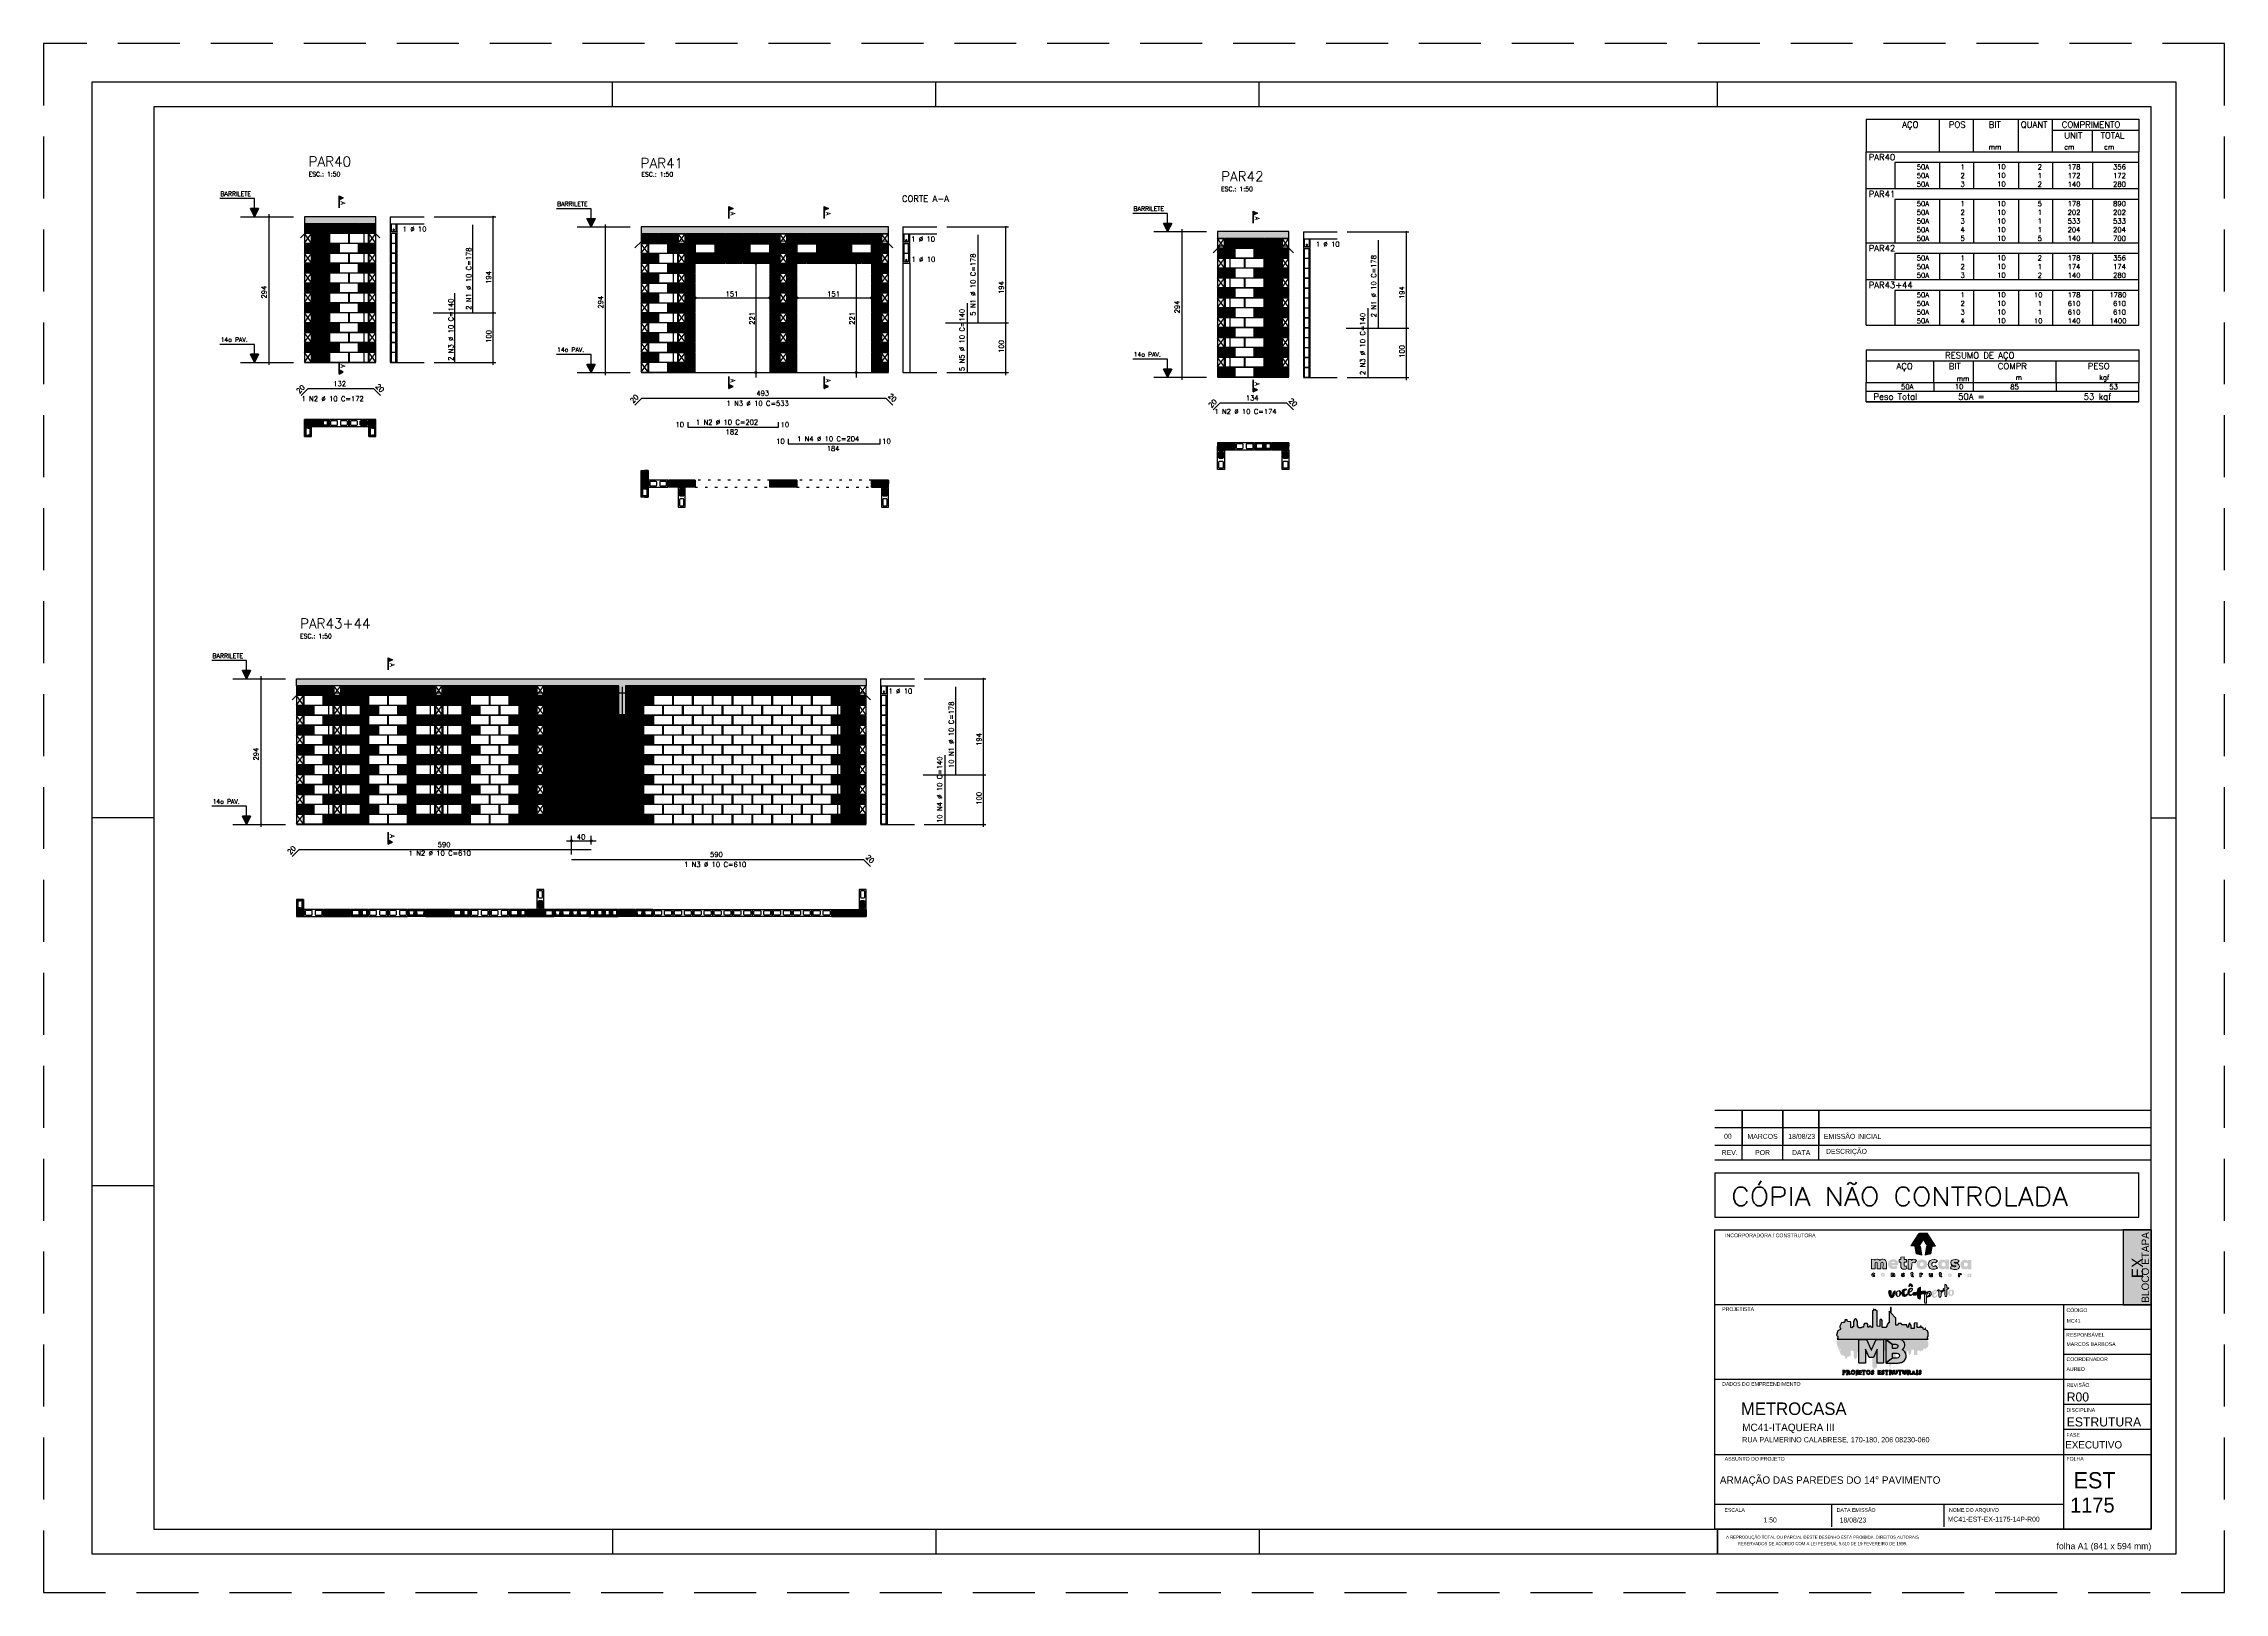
# Model space of a CAD drawing. Extents: x -1.9 to 86, y -1.6 to 60.9.
import ezdxf
from ezdxf.enums import TextEntityAlignment as Align

# ---------------------------------------------------------------- set-up
doc = ezdxf.new("R2010")
doc.units = 0
doc.header["$MEASUREMENT"] = 0
for name, pattern in [('CENTER', [2, 1.25, -0.25, 0.25, -0.25]), ('ESTILO_TQS_0001', [0.45, 0.3, -0.15]), ('ESTILO_TQS_0002', [0.4, 0.1, -0.3]), ('HIDDEN', [0.375, 0.25, -0.125])]:
    doc.linetypes.add(name, pattern=pattern)
doc.layers.get('0').update_dxf_attribs({"linetype": 'CONTINUOUS'})
doc.layers.get('Defpoints').update_dxf_attribs({"linetype": 'CONTINUOUS'})
for name, color, linetype in [('33', 7, 'CONTINUOUS'), ('_ARQUIVO', 7, 'CONTINUOUS'), ('ARQ-MAR', 2, 'CONTINUOUS'), ('ARQ_CAR', 7, 'CONTINUOUS'), ('ARQ_CAR-TXT', 7, 'CONTINUOUS'), ('ARQ_FOLHA', 7, 'CONTINUOUS'), ('ARQ_TXT-2', 2, 'CONTINUOUS'), ('ARQ_TXT-4', 4, 'CONTINUOUS'), ('ARQ_VISTA 0', 251, 'CONTINUOUS'), ('H7', 1, 'CONTINUOUS'), ('Layer 1', 7, 'CONTINUOUS'), ('PENA_01', 1, 'CONTINUOUS'), ('PENA_02', 2, 'CONTINUOUS'), ('PENA_03', 3, 'CONTINUOUS'), ('PENA_05', 5, 'CONTINUOUS'), ('PENA_06', 6, 'CONTINUOUS'), ('PENA_09', 254, 'CONTINUOUS'), ('PENA_11', 252, 'CONTINUOUS'), ('PENA_19', 240, 'CONTINUOUS'), ('PENA_21', 100, 'CONTINUOUS'), ('PENA_23', 50, 'CONTINUOUS'), ('PENA_27', 21, 'CONTINUOUS'), ('PENA_28', 135, 'CONTINUOUS'), ('PSG-NV1-HTC-251', 251, 'CONTINUOUS'), ('PSG-NV2-FLH-SELO', 1, 'CONTINUOUS'), ('ver', 20, 'CONTINUOUS')]:
    doc.layers.add(name, color=color, linetype=linetype)
doc.styles.add('01-MILLEU', font='GOTHIC.TTF')
doc.styles.add('CARIMBO', font='romans.shx', dxfattribs={"height": 30})
doc.styles.add('R300', font='SIMPLEX.SHX', dxfattribs={"width": 1.1, "height": 5.5})
doc.styles.get("Standard").update_dxf_attribs({"font": 'ROMANS.SHX'})
doc.styles.add('TQS_ARIAL', font='arial.ttf')

# ---------------------------------------------------------------- blocks, each defined once
blk = doc.blocks.new('FOLHA A1 - 841 X 594')
at = {"layer": 'ARQ_FOLHA', "color": 1}
for p, q in [((-631, 584), (-631, 594)), ((-500.5, 584), (-500.5, 594)), ((-370, 584), (-370, 594)), ((-185, 584), (-185, 594)), ((-816, 297), (-841, 297)), ((-10, 297), (0, 297)), ((-816, 148.5), (-841, 148.5)), ((-631, 10), (-631, 0)), ((-500.5, 10), (-500.5, 0)), ((-370, 10), (-370, 0)), ((-185, 10), (-185, 0.5)), ((-185, 0.5), (-185, 10)), ((-185, 9.5), (-185, 0)), ((-185, 9.5), (-185, 0)), ((-185, 0), (-185, 9.5))]:
    blk.add_line(p, q, dxfattribs=at)
for points in [[(-841, 0), (0, 0), (0, 594), (-841, 594)], [(-816, 10), (-10, 10), (-10, 584), (-816, 584)]]:
    blk.add_lwpolyline(points, close=True, dxfattribs=at)
at = {"layer": 'Defpoints', "color": 8, "linetype": 'HIDDEN', "ltscale": 100}
blk.add_lwpolyline([(-860.5, 609.5), (-860.5, -15.5), (19.5, -15.5), (19.5, 609.5)], close=True, dxfattribs=at)
at = {"layer": 'ARQ_FOLHA', "insert": (-10, 4.42), "char_height": 2.5, "width": 84.157, "attachment_point": 3, "style": 'TQS_ARIAL'}
blk.add_mtext('\\pxt3;folha A1 (841 x 594 mm)', dxfattribs=at)
at = {"layer": 'PSG-NV1-HTC-251', "insert": (-185, 10), "char_height": 1.25, "width": 84.6052, "attachment_point": 1, "line_spacing_factor": 1.25, "style": 'CARIMBO'}
blk.add_mtext('\\pxqc;{\\fArial Narrow|b0|i0|c0|p34;\\PA REPRODUÇÃO TOTAL OU PARCIAL DESTE DESENHO ESTÁ PROIBIDA. DIREITOS AUTORAIS \\PRESERVADOS DE ACORDO COM A LEI FEDERAL 9.610 DE 19 FEVEREIRO DE 1998.}', dxfattribs=at)
blk = doc.blocks.new('*U24')
blk.add_blockref('FOLHA A1 - 841 X 594', (0, 0))
blk = doc.blocks.new('*U27')
at = {"layer": 'ARQ_CAR-TXT', "true_color": 0x58ba48}
h = blk.add_hatch(color=85, dxfattribs=at)
h.dxf.hatch_style = 1
h.paths.add_polyline_path([(-11.28, 0), (0, 0), (0, 30), (-11.28, 30)])
at = {"layer": 'ARQ_CAR', "color": 5}
blk.add_lwpolyline([(-11.28, 0), (0, 0), (0, 30), (-11.28, 30)], close=True, dxfattribs=at)
at = {"layer": 'ARQ_CAR-TXT', "color": 4, "style": '01-MILLEU'}
blk.add_text('EX', height=4.614, rotation=90, dxfattribs=at).set_placement((-3.26, 10.64))
at = {"layer": 'ARQ_TXT-2', "style": '01-MILLEU'}
blk.add_text('EXECUTIVO', height=2.95, dxfattribs=at).set_placement((-34.5, -57.63))
blk = doc.blocks.new('METROCASA')
at = {"layer": 'Layer 1', "true_color": 0xed1c24}
h = blk.add_hatch(color=240, dxfattribs=at)
h.dxf.hatch_style = 2
h.paths.add_polyline_path([(-1.29, 0.86), (-1.02, -0.59), (0.13, -0.85), (-0.13, 0.85)])
h.paths.add_polyline_path([(2.84, 0.94), (1.22, 3.51), (-0.37, 3.52), (1.27, 0.94)])
h.paths.add_polyline_path([(-2.08, 0.96), (-0.44, 0.95), (0.36, 2.19), (-0.45, 3.48)])
h.paths.add_polyline_path([(0.77, -0.85), (1.92, -0.6), (2.21, 0.84), (1.05, 0.84)])
at = {"layer": 'Layer 1', "true_color": 0x404041}
h = blk.add_hatch(color=250, dxfattribs=at)
h.dxf.hatch_style = 2
edge = h.paths.add_edge_path()
edge.add_spline(control_points=[(-3.66, -4.74), (-3.71, -4.74), (-3.72, -4.72), (-3.72, -4.71), (-3.72, -4.68), (-3.69, -4.68), (-3.66, -4.68), (-3.6, -4.68), (-3.52, -4.7), (-3.48, -4.72), (-3.48, -4.72), (-3.38, -4.57), (-3.38, -4.57), (-3.44, -4.52), (-3.54, -4.48), (-3.65, -4.48), (-3.81, -4.48), (-3.97, -4.54), (-3.97, -4.71), (-3.97, -4.87), (-3.81, -4.92), (-3.68, -4.93), (-3.63, -4.93), (-3.61, -4.94), (-3.61, -4.97), (-3.61, -4.99), (-3.63, -5), (-3.68, -5), (-3.73, -5), (-3.81, -4.99), (-3.92, -4.92), (-3.92, -4.92), (-4, -5.11), (-4, -5.11), (-3.92, -5.16), (-3.79, -5.2), (-3.67, -5.2), (-3.51, -5.2), (-3.36, -5.14), (-3.35, -4.97), (-3.35, -4.79), (-3.52, -4.75), (-3.66, -4.74)], knot_values=[0, 0, 0, 0, 1, 1, 1, 2, 2, 2, 3, 3, 3, 4, 4, 4, 5, 5, 5, 6, 6, 6, 7, 7, 7, 8, 8, 8, 9, 9, 9, 10, 10, 10, 11, 11, 11, 12, 12, 12, 13, 13, 13, 14, 14, 14, 14], degree=3, periodic=0)
edge = h.paths.add_edge_path()
edge.add_spline(control_points=[(-5.55, -4.47), (-5.62, -4.47), (-5.7, -4.5), (-5.76, -4.56), (-5.76, -4.56), (-5.77, -4.49), (-5.77, -4.49), (-5.77, -4.49), (-6, -4.49), (-6, -4.49), (-6, -4.49), (-6, -5.17), (-6, -5.17), (-6, -5.17), (-5.75, -5.17), (-5.75, -5.17), (-5.75, -5.17), (-5.75, -4.81), (-5.75, -4.81), (-5.75, -4.72), (-5.69, -4.68), (-5.63, -4.68), (-5.58, -4.68), (-5.54, -4.71), (-5.54, -4.79), (-5.54, -4.79), (-5.54, -5.17), (-5.54, -5.17), (-5.54, -5.17), (-5.29, -5.17), (-5.29, -5.17), (-5.29, -5.17), (-5.28, -4.79), (-5.28, -4.79), (-5.28, -4.55), (-5.4, -4.48), (-5.55, -4.47)], knot_values=[0, 0, 0, 0, 1, 1, 1, 2, 2, 2, 3, 3, 3, 4, 4, 4, 5, 5, 5, 6, 6, 6, 7, 7, 7, 8, 8, 8, 9, 9, 9, 10, 10, 10, 11, 11, 11, 12, 12, 12, 12], degree=3, periodic=0)
edge = h.paths.add_edge_path()
edge.add_spline(control_points=[(-7.69, -4.46), (-7.89, -4.46), (-8.08, -4.57), (-8.08, -4.82), (-8.08, -5.06), (-7.89, -5.17), (-7.69, -5.17), (-7.5, -5.18), (-7.3, -5.07), (-7.3, -4.82), (-7.3, -4.57), (-7.49, -4.47), (-7.69, -4.46)], knot_values=[0, 0, 0, 0, 1, 1, 1, 2, 2, 2, 3, 3, 3, 4, 4, 4, 4], degree=3, periodic=0)
edge = h.paths.add_edge_path()
edge.add_spline(control_points=[(-7.69, -4.97), (-7.78, -4.97), (-7.83, -4.9), (-7.83, -4.82), (-7.83, -4.74), (-7.78, -4.67), (-7.69, -4.67), (-7.6, -4.67), (-7.55, -4.74), (-7.55, -4.82), (-7.55, -4.9), (-7.61, -4.97), (-7.69, -4.97)], knot_values=[0, 0, 0, 0, 1, 1, 1, 2, 2, 2, 3, 3, 3, 4, 4, 4, 4], degree=3, periodic=0)
edge = h.paths.add_edge_path()
edge.add_spline(control_points=[(-9.57, -4.95), (-9.67, -4.95), (-9.72, -4.88), (-9.72, -4.81), (-9.72, -4.73), (-9.67, -4.66), (-9.57, -4.66), (-9.53, -4.66), (-9.49, -4.67), (-9.46, -4.71), (-9.46, -4.71), (-9.32, -4.56), (-9.32, -4.56), (-9.39, -4.49), (-9.49, -4.45), (-9.59, -4.45), (-9.78, -4.45), (-9.97, -4.56), (-9.97, -4.81), (-9.97, -5.06), (-9.78, -5.16), (-9.59, -5.16), (-9.48, -5.16), (-9.39, -5.12), (-9.3, -5.05), (-9.3, -5.05), (-9.45, -4.9), (-9.45, -4.9), (-9.48, -4.93), (-9.53, -4.95), (-9.57, -4.95)], knot_values=[0, 0, 0, 0, 1, 1, 1, 2, 2, 2, 3, 3, 3, 4, 4, 4, 5, 5, 5, 6, 6, 6, 7, 7, 7, 8, 8, 8, 9, 9, 9, 10, 10, 10, 10], degree=3, periodic=0)
edge = h.paths.add_edge_path()
edge.add_spline(control_points=[(-1.68, -5), (-1.72, -5), (-1.74, -4.98), (-1.74, -4.93), (-1.74, -4.93), (-1.74, -4.71), (-1.74, -4.71), (-1.74, -4.71), (-1.59, -4.71), (-1.59, -4.71), (-1.59, -4.71), (-1.59, -4.52), (-1.59, -4.52), (-1.59, -4.52), (-1.74, -4.52), (-1.74, -4.52), (-1.74, -4.52), (-1.74, -4.32), (-1.74, -4.32), (-1.74, -4.32), (-1.99, -4.34), (-1.99, -4.34), (-1.99, -4.34), (-1.99, -4.51), (-1.99, -4.51), (-1.99, -4.51), (-2.1, -4.51), (-2.1, -4.51), (-2.1, -4.51), (-2.1, -4.71), (-2.1, -4.71), (-2.1, -4.71), (-1.99, -4.71), (-1.99, -4.71), (-1.99, -4.71), (-1.99, -4.93), (-1.99, -4.93), (-2, -5.14), (-1.88, -5.21), (-1.74, -5.21), (-1.67, -5.21), (-1.61, -5.19), (-1.55, -5.16), (-1.55, -5.16), (-1.6, -4.97), (-1.6, -4.97), (-1.62, -4.99), (-1.65, -5), (-1.68, -5)], knot_values=[0, 0, 0, 0, 1, 1, 1, 2, 2, 2, 3, 3, 3, 4, 4, 4, 5, 5, 5, 6, 6, 6, 7, 7, 7, 8, 8, 8, 9, 9, 9, 10, 10, 10, 11, 11, 11, 12, 12, 12, 13, 13, 13, 14, 14, 14, 15, 15, 15, 16, 16, 16, 16], degree=3, periodic=0)
edge = h.paths.add_edge_path()
edge.add_spline(control_points=[(9.78, -4.57), (9.78, -4.57), (9.77, -4.65), (9.77, -4.65), (9.73, -4.59), (9.66, -4.56), (9.57, -4.56), (9.37, -4.56), (9.24, -4.71), (9.24, -4.91), (9.24, -5.11), (9.35, -5.25), (9.55, -5.26), (9.62, -5.27), (9.71, -5.24), (9.77, -5.18), (9.77, -5.18), (9.78, -5.25), (9.78, -5.25), (9.78, -5.25), (10.01, -5.25), (10.01, -5.25), (10.01, -5.25), (10.02, -4.57), (10.02, -4.57), (10.02, -4.57), (9.78, -4.57), (9.78, -4.57)], knot_values=[0, 0, 0, 0, 1, 1, 1, 2, 2, 2, 3, 3, 3, 4, 4, 4, 5, 5, 5, 6, 6, 6, 7, 7, 7, 8, 8, 8, 9, 9, 9, 9], degree=3, periodic=0)
edge = h.paths.add_edge_path()
edge.add_spline(control_points=[(9.62, -5.06), (9.55, -5.06), (9.49, -5), (9.49, -4.91), (9.49, -4.82), (9.55, -4.76), (9.62, -4.76), (9.71, -4.76), (9.76, -4.82), (9.76, -4.91), (9.76, -4.99), (9.71, -5.06), (9.62, -5.06)], knot_values=[0, 0, 0, 0, 1, 1, 1, 2, 2, 2, 3, 3, 3, 4, 4, 4, 4], degree=3, periodic=0)
edge = h.paths.add_edge_path()
edge.add_spline(control_points=[(7.69, -4.64), (7.69, -4.64), (7.68, -4.56), (7.68, -4.56), (7.68, -4.56), (7.45, -4.56), (7.45, -4.56), (7.45, -4.56), (7.45, -5.24), (7.45, -5.24), (7.45, -5.24), (7.7, -5.24), (7.7, -5.24), (7.7, -5.24), (7.7, -4.89), (7.7, -4.89), (7.7, -4.8), (7.76, -4.76), (7.82, -4.76), (7.86, -4.76), (7.89, -4.77), (7.93, -4.8), (7.93, -4.8), (8.04, -4.62), (8.04, -4.62), (7.99, -4.57), (7.93, -4.55), (7.86, -4.55), (7.79, -4.55), (7.73, -4.57), (7.69, -4.64)], knot_values=[0, 0, 0, 0, 1, 1, 1, 2, 2, 2, 3, 3, 3, 4, 4, 4, 5, 5, 5, 6, 6, 6, 7, 7, 7, 8, 8, 8, 9, 9, 9, 10, 10, 10, 10], degree=3, periodic=0)
edge = h.paths.add_edge_path()
edge.add_spline(control_points=[(5.76, -4.54), (5.56, -4.54), (5.37, -4.64), (5.37, -4.89), (5.37, -5.14), (5.56, -5.24), (5.75, -5.25), (5.95, -5.25), (6.14, -5.14), (6.14, -4.89), (6.15, -4.65), (5.96, -4.54), (5.76, -4.54)], knot_values=[0, 0, 0, 0, 1, 1, 1, 2, 2, 2, 3, 3, 3, 4, 4, 4, 4], degree=3, periodic=0)
edge = h.paths.add_edge_path()
edge.add_spline(control_points=[(5.76, -5.04), (5.67, -5.04), (5.62, -4.97), (5.62, -4.89), (5.62, -4.81), (5.67, -4.74), (5.76, -4.74), (5.85, -4.74), (5.9, -4.81), (5.9, -4.89), (5.9, -4.97), (5.84, -5.04), (5.76, -5.04)], knot_values=[0, 0, 0, 0, 1, 1, 1, 2, 2, 2, 3, 3, 3, 4, 4, 4, 4], degree=3, periodic=0)
edge = h.paths.add_edge_path()
edge.add_spline(control_points=[(4, -5.03), (3.96, -5.03), (3.94, -5.01), (3.93, -4.96), (3.93, -4.96), (3.94, -4.74), (3.94, -4.74), (3.94, -4.74), (4.09, -4.74), (4.09, -4.74), (4.09, -4.74), (4.09, -4.55), (4.09, -4.55), (4.09, -4.55), (3.94, -4.55), (3.94, -4.55), (3.94, -4.55), (3.94, -4.35), (3.94, -4.35), (3.94, -4.35), (3.69, -4.38), (3.69, -4.38), (3.69, -4.38), (3.69, -4.54), (3.69, -4.54), (3.69, -4.54), (3.58, -4.54), (3.58, -4.54), (3.58, -4.54), (3.58, -4.74), (3.58, -4.74), (3.58, -4.74), (3.69, -4.74), (3.69, -4.74), (3.69, -4.74), (3.68, -4.96), (3.68, -4.96), (3.68, -5.17), (3.8, -5.24), (3.93, -5.24), (4, -5.24), (4.07, -5.22), (4.13, -5.19), (4.13, -5.19), (4.08, -5), (4.08, -5), (4.05, -5.02), (4.03, -5.03), (4, -5.03)], knot_values=[0, 0, 0, 0, 1, 1, 1, 2, 2, 2, 3, 3, 3, 4, 4, 4, 5, 5, 5, 6, 6, 6, 7, 7, 7, 8, 8, 8, 9, 9, 9, 10, 10, 10, 11, 11, 11, 12, 12, 12, 13, 13, 13, 14, 14, 14, 15, 15, 15, 16, 16, 16, 16], degree=3, periodic=0)
edge = h.paths.add_edge_path()
edge.add_spline(control_points=[(2.03, -4.89), (2.03, -4.98), (1.97, -5.02), (1.91, -5.02), (1.87, -5.02), (1.82, -4.99), (1.82, -4.9), (1.82, -4.9), (1.82, -4.53), (1.82, -4.53), (1.82, -4.53), (1.57, -4.53), (1.57, -4.53), (1.57, -4.53), (1.57, -4.9), (1.57, -4.9), (1.57, -5.15), (1.69, -5.22), (1.83, -5.22), (1.9, -5.23), (1.99, -5.2), (2.05, -5.14), (2.05, -5.14), (2.06, -5.21), (2.06, -5.21), (2.06, -5.21), (2.28, -5.21), (2.28, -5.21), (2.28, -5.21), (2.28, -4.53), (2.28, -4.53), (2.28, -4.53), (2.03, -4.53), (2.03, -4.53), (2.03, -4.53), (2.03, -4.89), (2.03, -4.89)], knot_values=[0, 0, 0, 0, 1, 1, 1, 2, 2, 2, 3, 3, 3, 4, 4, 4, 5, 5, 5, 6, 6, 6, 7, 7, 7, 8, 8, 8, 9, 9, 9, 10, 10, 10, 11, 11, 11, 12, 12, 12, 12], degree=3, periodic=0)
edge = h.paths.add_edge_path()
edge.add_spline(control_points=[(-0.02, -4.59), (-0.02, -4.59), (-0.04, -4.52), (-0.04, -4.52), (-0.04, -4.52), (-0.26, -4.52), (-0.26, -4.52), (-0.26, -4.52), (-0.27, -5.2), (-0.27, -5.2), (-0.27, -5.2), (-0.02, -5.2), (-0.02, -5.2), (-0.02, -5.2), (-0.01, -4.85), (-0.01, -4.85), (-0.01, -4.76), (0.04, -4.72), (0.1, -4.72), (0.15, -4.72), (0.18, -4.73), (0.22, -4.76), (0.22, -4.76), (0.32, -4.58), (0.32, -4.58), (0.28, -4.53), (0.21, -4.51), (0.14, -4.5), (0.08, -4.5), (0.01, -4.53), (-0.02, -4.59)], knot_values=[0, 0, 0, 0, 1, 1, 1, 2, 2, 2, 3, 3, 3, 4, 4, 4, 5, 5, 5, 6, 6, 6, 7, 7, 7, 8, 8, 8, 9, 9, 9, 10, 10, 10, 10], degree=3, periodic=0)
at = {"layer": 'Layer 1', "true_color": 0xed1c24}
h = blk.add_hatch(color=240, dxfattribs=at)
h.dxf.hatch_style = 2
edge = h.paths.add_edge_path()
edge.add_spline(control_points=[(-1.94, -1.96), (-1.94, -1.96), (-1.98, -1.76), (-1.98, -1.76), (-1.98, -1.76), (-2.62, -1.75), (-2.62, -1.75), (-2.62, -1.75), (-2.63, -3.66), (-2.63, -3.66), (-2.63, -3.66), (-1.92, -3.66), (-1.92, -3.66), (-1.92, -3.66), (-1.91, -2.67), (-1.91, -2.67), (-1.91, -2.42), (-1.76, -2.31), (-1.58, -2.31), (-1.46, -2.31), (-1.38, -2.34), (-1.26, -2.43), (-1.26, -2.43), (-0.98, -1.92), (-0.98, -1.92), (-1.1, -1.79), (-1.28, -1.71), (-1.48, -1.71), (-1.66, -1.71), (-1.84, -1.79), (-1.94, -1.96)], knot_values=[0, 0, 0, 0, 1, 1, 1, 2, 2, 2, 3, 3, 3, 4, 4, 4, 5, 5, 5, 6, 6, 6, 7, 7, 7, 8, 8, 8, 9, 9, 9, 10, 10, 10, 10], degree=3, periodic=0)
edge = h.paths.add_edge_path()
edge.add_spline(control_points=[(-5.6, -1.69), (-6.11, -1.69), (-6.66, -1.99), (-6.66, -2.69), (-6.67, -3.38), (-6.16, -3.68), (-5.56, -3.68), (-5.23, -3.68), (-4.92, -3.58), (-4.69, -3.37), (-4.69, -3.37), (-5.04, -2.98), (-5.04, -2.98), (-5.16, -3.07), (-5.32, -3.13), (-5.53, -3.13), (-5.68, -3.13), (-5.9, -3.06), (-5.95, -2.89), (-5.95, -2.89), (-4.62, -2.89), (-4.62, -2.89), (-4.45, -2.14), (-4.92, -1.69), (-5.6, -1.69)], knot_values=[0, 0, 0, 0, 1, 1, 1, 2, 2, 2, 3, 3, 3, 4, 4, 4, 5, 5, 5, 6, 6, 6, 7, 7, 7, 8, 8, 8, 8], degree=3, periodic=0)
edge = h.paths.add_edge_path()
edge.add_spline(control_points=[(-5.94, -2.43), (-5.89, -2.12), (-5.27, -2.13), (-5.25, -2.43), (-5.25, -2.43), (-5.94, -2.43), (-5.94, -2.43)], knot_values=[0, 0, 0, 0, 1, 1, 1, 2, 2, 2, 2], degree=3, periodic=0)
edge = h.paths.add_edge_path()
edge.add_spline(control_points=[(4.86, -2), (4.76, -1.84), (4.58, -1.75), (4.31, -1.75), (3.75, -1.74), (3.38, -2.17), (3.38, -2.74), (3.37, -3.29), (3.68, -3.69), (4.24, -3.73), (4.45, -3.74), (4.71, -3.67), (4.87, -3.49), (4.87, -3.49), (4.9, -3.7), (4.9, -3.7), (4.9, -3.7), (5.56, -3.7), (5.56, -3.7), (5.56, -3.7), (5.57, -1.8), (5.57, -1.8), (5.57, -1.8), (4.9, -1.79), (4.9, -1.79), (4.9, -1.79), (4.86, -2), (4.86, -2)], knot_values=[0, 0, 0, 0, 1, 1, 1, 2, 2, 2, 3, 3, 3, 4, 4, 4, 5, 5, 5, 6, 6, 6, 7, 7, 7, 8, 8, 8, 9, 9, 9, 9], degree=3, periodic=0)
edge = h.paths.add_edge_path()
edge.add_spline(control_points=[(4.46, -3.16), (4.25, -3.16), (4.08, -3.01), (4.08, -2.74), (4.08, -2.47), (4.25, -2.32), (4.47, -2.32), (4.72, -2.32), (4.86, -2.49), (4.86, -2.74), (4.86, -2.97), (4.7, -3.16), (4.46, -3.16)], knot_values=[0, 0, 0, 0, 1, 1, 1, 2, 2, 2, 3, 3, 3, 4, 4, 4, 4], degree=3, periodic=0)
edge = h.paths.add_edge_path()
edge.add_spline(control_points=[(-7.68, -1.68), (-7.94, -1.68), (-8.15, -1.76), (-8.31, -1.95), (-8.4, -1.77), (-8.59, -1.69), (-8.78, -1.68), (-8.98, -1.68), (-9.19, -1.76), (-9.31, -1.92), (-9.31, -1.92), (-9.36, -1.72), (-9.36, -1.72), (-9.36, -1.72), (-9.95, -1.71), (-9.95, -1.71), (-9.95, -1.71), (-9.96, -3.62), (-9.96, -3.62), (-9.96, -3.62), (-9.26, -3.62), (-9.26, -3.62), (-9.26, -3.62), (-9.25, -2.58), (-9.25, -2.58), (-9.25, -2.37), (-9.12, -2.27), (-9, -2.27), (-8.87, -2.27), (-8.8, -2.35), (-8.8, -2.57), (-8.8, -2.57), (-8.81, -3.62), (-8.81, -3.62), (-8.81, -3.62), (-8.11, -3.63), (-8.11, -3.63), (-8.11, -3.63), (-8.1, -2.58), (-8.1, -2.58), (-8.1, -2.37), (-7.98, -2.29), (-7.86, -2.29), (-7.75, -2.29), (-7.66, -2.37), (-7.66, -2.57), (-7.66, -2.57), (-7.67, -3.63), (-7.67, -3.63), (-7.67, -3.63), (-6.96, -3.63), (-6.96, -3.63), (-6.96, -3.63), (-6.95, -2.57), (-6.95, -2.57), (-6.95, -1.94), (-7.26, -1.68), (-7.68, -1.68)], knot_values=[0, 0, 0, 0, 1, 1, 1, 2, 2, 2, 3, 3, 3, 4, 4, 4, 5, 5, 5, 6, 6, 6, 7, 7, 7, 8, 8, 8, 9, 9, 9, 10, 10, 10, 11, 11, 11, 12, 12, 12, 13, 13, 13, 14, 14, 14, 15, 15, 15, 16, 16, 16, 17, 17, 17, 18, 18, 18, 19, 19, 19, 19], degree=3, periodic=0)
edge = h.paths.add_edge_path()
edge.add_spline(control_points=[(-3.23, -3.11), (-3.34, -3.11), (-3.41, -3.06), (-3.42, -2.93), (-3.42, -2.93), (-3.41, -2.3), (-3.41, -2.3), (-3.41, -2.3), (-2.98, -2.3), (-2.98, -2.3), (-2.98, -2.3), (-2.98, -1.76), (-2.98, -1.76), (-2.98, -1.76), (-3.41, -1.76), (-3.41, -1.76), (-3.41, -1.76), (-3.4, -1.21), (-3.4, -1.21), (-3.4, -1.21), (-4.11, -1.28), (-4.11, -1.28), (-4.11, -1.28), (-4.11, -1.76), (-4.11, -1.76), (-4.11, -1.76), (-4.42, -1.75), (-4.42, -1.75), (-4.42, -1.75), (-4.42, -2.3), (-4.42, -2.3), (-4.42, -2.3), (-4.11, -2.3), (-4.11, -2.3), (-4.11, -2.3), (-4.12, -2.92), (-4.12, -2.92), (-4.13, -3.52), (-3.79, -3.69), (-3.42, -3.7), (-3.22, -3.7), (-3.03, -3.66), (-2.87, -3.57), (-2.87, -3.57), (-3.02, -3.05), (-3.02, -3.05), (-3.08, -3.09), (-3.16, -3.11), (-3.23, -3.11)], knot_values=[0, 0, 0, 0, 1, 1, 1, 2, 2, 2, 3, 3, 3, 4, 4, 4, 5, 5, 5, 6, 6, 6, 7, 7, 7, 8, 8, 8, 9, 9, 9, 10, 10, 10, 11, 11, 11, 12, 12, 12, 13, 13, 13, 14, 14, 14, 15, 15, 15, 16, 16, 16, 16], degree=3, periodic=0)
edge = h.paths.add_edge_path()
edge.add_spline(control_points=[(2.53, -3.13), (2.26, -3.13), (2.12, -2.94), (2.12, -2.74), (2.12, -2.5), (2.27, -2.3), (2.54, -2.3), (2.66, -2.3), (2.77, -2.35), (2.86, -2.44), (2.86, -2.44), (3.24, -2.04), (3.24, -2.04), (3.04, -1.84), (2.77, -1.74), (2.5, -1.74), (1.96, -1.73), (1.43, -2.04), (1.42, -2.73), (1.42, -3.44), (1.94, -3.72), (2.5, -3.72), (2.78, -3.72), (3.06, -3.6), (3.28, -3.4), (3.28, -3.4), (2.88, -2.98), (2.88, -2.98), (2.79, -3.08), (2.66, -3.13), (2.53, -3.13)], knot_values=[0, 0, 0, 0, 1, 1, 1, 2, 2, 2, 3, 3, 3, 4, 4, 4, 5, 5, 5, 6, 6, 6, 7, 7, 7, 8, 8, 8, 9, 9, 9, 10, 10, 10, 10], degree=3, periodic=0)
edge = h.paths.add_edge_path()
edge.add_spline(control_points=[(9.37, -1.82), (9.37, -1.82), (9.33, -2.02), (9.33, -2.02), (9.23, -1.87), (9.04, -1.77), (8.77, -1.77), (8.22, -1.77), (7.85, -2.2), (7.84, -2.76), (7.84, -3.31), (8.15, -3.71), (8.71, -3.75), (8.92, -3.76), (9.17, -3.7), (9.34, -3.51), (9.34, -3.51), (9.37, -3.72), (9.37, -3.72), (9.37, -3.72), (10.02, -3.72), (10.02, -3.72), (10.02, -3.72), (10.03, -1.82), (10.03, -1.82), (10.03, -1.82), (9.37, -1.82), (9.37, -1.82)], knot_values=[0, 0, 0, 0, 1, 1, 1, 2, 2, 2, 3, 3, 3, 4, 4, 4, 5, 5, 5, 6, 6, 6, 7, 7, 7, 8, 8, 8, 9, 9, 9, 9], degree=3, periodic=0)
edge = h.paths.add_edge_path()
edge.add_spline(control_points=[(8.93, -3.18), (8.71, -3.18), (8.55, -3.03), (8.55, -2.76), (8.55, -2.5), (8.72, -2.34), (8.93, -2.35), (9.18, -2.35), (9.32, -2.51), (9.32, -2.77), (9.32, -2.99), (9.17, -3.18), (8.93, -3.18)], knot_values=[0, 0, 0, 0, 1, 1, 1, 2, 2, 2, 3, 3, 3, 4, 4, 4, 4], degree=3, periodic=0)
edge = h.paths.add_edge_path()
edge.add_spline(control_points=[(6.78, -2.48), (6.66, -2.48), (6.63, -2.42), (6.63, -2.39), (6.63, -2.32), (6.7, -2.29), (6.8, -2.3), (6.96, -2.29), (7.18, -2.35), (7.28, -2.41), (7.28, -2.41), (7.58, -1.99), (7.58, -1.99), (7.4, -1.85), (7.12, -1.76), (6.81, -1.76), (6.36, -1.75), (5.93, -1.92), (5.93, -2.38), (5.92, -2.84), (6.37, -2.99), (6.74, -3), (6.88, -3.02), (6.94, -3.05), (6.94, -3.11), (6.94, -3.17), (6.87, -3.2), (6.75, -3.2), (6.59, -3.19), (6.36, -3.18), (6.07, -2.98), (6.07, -2.98), (5.84, -3.5), (5.84, -3.5), (6.05, -3.66), (6.43, -3.75), (6.76, -3.76), (7.22, -3.76), (7.65, -3.58), (7.65, -3.11), (7.65, -2.61), (7.17, -2.49), (6.78, -2.48)], knot_values=[0, 0, 0, 0, 1, 1, 1, 2, 2, 2, 3, 3, 3, 4, 4, 4, 5, 5, 5, 6, 6, 6, 7, 7, 7, 8, 8, 8, 9, 9, 9, 10, 10, 10, 11, 11, 11, 12, 12, 12, 13, 13, 13, 14, 14, 14, 14], degree=3, periodic=0)
edge = h.paths.add_edge_path()
edge.add_spline(control_points=[(0.13, -1.72), (-0.42, -1.72), (-0.95, -2.01), (-0.96, -2.72), (-0.96, -3.41), (-0.42, -3.71), (0.12, -3.72), (0.66, -3.72), (1.21, -3.42), (1.22, -2.73), (1.22, -2.03), (0.7, -1.73), (0.13, -1.72)], knot_values=[0, 0, 0, 0, 1, 1, 1, 2, 2, 2, 3, 3, 3, 4, 4, 4, 4], degree=3, periodic=0)
edge = h.paths.add_edge_path()
edge.add_spline(control_points=[(0.13, -3.13), (-0.12, -3.13), (-0.27, -2.94), (-0.26, -2.72), (-0.26, -2.5), (-0.12, -2.3), (0.13, -2.31), (0.38, -2.31), (0.52, -2.5), (0.52, -2.72), (0.52, -2.96), (0.37, -3.14), (0.13, -3.13)], knot_values=[0, 0, 0, 0, 1, 1, 1, 2, 2, 2, 3, 3, 3, 4, 4, 4, 4], degree=3, periodic=0)
at = {"layer": 'Layer 1', "true_color": 0x404041}
h = blk.add_hatch(color=250, dxfattribs=at)
h.dxf.hatch_style = 2
edge = h.paths.add_edge_path()
edge.add_spline(control_points=[(-2.43, -7.17), (-2.4, -7.16), (-2.38, -7.15), (-2.36, -7.14), (-2.33, -7.13), (-2.31, -7.11), (-2.3, -7.09), (-2.28, -7.07), (-2.26, -7.04), (-2.24, -7.01), (-2.22, -6.98), (-2.2, -6.95), (-2.17, -6.92), (-2.15, -6.93), (-2.11, -6.95), (-2.08, -6.98), (-2.05, -7.01), (-2.01, -7.04), (-1.98, -7.06), (-1.94, -7.09), (-1.9, -7.11), (-1.87, -7.13), (-1.84, -7.14), (-1.81, -7.14), (-1.78, -7.12), (-1.75, -7.1), (-1.75, -7.07), (-1.76, -7.02), (-1.78, -6.98), (-1.8, -6.94), (-1.84, -6.89), (-1.87, -6.84), (-1.91, -6.8), (-1.96, -6.76), (-2, -6.72), (-2.04, -6.69), (-2.07, -6.68), (-2.11, -6.66), (-2.15, -6.65), (-2.18, -6.64), (-2.21, -6.64), (-2.24, -6.64), (-2.26, -6.65), (-2.29, -6.66), (-2.31, -6.68), (-2.33, -6.71), (-2.35, -6.73), (-2.36, -6.77), (-2.38, -6.82), (-2.4, -6.84), (-2.41, -6.87), (-2.43, -6.91), (-2.44, -6.95), (-2.46, -6.99), (-2.47, -7.03), (-2.48, -7.07), (-2.48, -7.11), (-2.48, -7.14), (-2.47, -7.16), (-2.46, -7.18), (-2.43, -7.17)], knot_values=[0, 0, 0, 0, 1, 1, 1, 2, 2, 2, 3, 3, 3, 4, 4, 4, 5, 5, 5, 6, 6, 6, 7, 7, 7, 8, 8, 8, 9, 9, 9, 10, 10, 10, 11, 11, 11, 12, 12, 12, 13, 13, 13, 14, 14, 14, 15, 15, 15, 16, 16, 16, 17, 17, 17, 18, 18, 18, 19, 19, 19, 20, 20, 20, 20], degree=3, periodic=0)
edge = h.paths.add_edge_path()
edge.add_spline(control_points=[(-5.26, -8.04), (-5.28, -8.03), (-5.33, -8.05), (-5.4, -8.1), (-5.49, -8.17), (-5.55, -8.25), (-5.6, -8.35), (-5.65, -8.45), (-5.69, -8.55), (-5.71, -8.65), (-5.74, -8.76), (-5.76, -8.85), (-5.77, -8.93), (-5.78, -9.02), (-5.8, -9.07), (-5.81, -9.1), (-5.83, -9.13), (-5.85, -9.12), (-5.88, -9.08), (-5.91, -9.04), (-5.94, -8.98), (-5.97, -8.89), (-6, -8.8), (-6.02, -8.7), (-6.04, -8.57), (-6.05, -8.44), (-6.05, -8.3), (-6.03, -8.14), (-6.03, -8.11), (-6.04, -8.08), (-6.06, -8.06), (-6.09, -8.03), (-6.12, -8.01), (-6.16, -8), (-6.2, -7.98), (-6.25, -7.98), (-6.3, -7.98), (-6.35, -7.99), (-6.4, -8), (-6.45, -8.03), (-6.48, -8.05), (-6.5, -8.08), (-6.52, -8.13), (-6.53, -8.18), (-6.53, -8.24), (-6.53, -8.31), (-6.53, -8.38), (-6.52, -8.45), (-6.5, -8.52), (-6.49, -8.6), (-6.47, -8.67), (-6.45, -8.74), (-6.43, -8.81), (-6.41, -8.87), (-6.39, -8.93), (-6.36, -8.98), (-6.34, -9.03), (-6.32, -9.05), (-6.29, -9.1), (-6.26, -9.14), (-6.23, -9.18), (-6.19, -9.23), (-6.16, -9.27), (-6.11, -9.3), (-6.07, -9.34), (-6.02, -9.36), (-5.96, -9.37), (-5.9, -9.38), (-5.83, -9.38), (-5.75, -9.35), (-5.71, -9.34), (-5.67, -9.31), (-5.63, -9.25), (-5.58, -9.19), (-5.54, -9.12), (-5.51, -9.05), (-5.47, -8.98), (-5.44, -8.9), (-5.41, -8.82), (-5.38, -8.74), (-5.36, -8.67), (-5.34, -8.61), (-5.32, -8.53), (-5.29, -8.44), (-5.27, -8.36), (-5.25, -8.27), (-5.23, -8.2), (-5.23, -8.15), (-5.22, -8.09), (-5.23, -8.06), (-5.26, -8.04)], knot_values=[0, 0, 0, 0, 1, 1, 1, 2, 2, 2, 3, 3, 3, 4, 4, 4, 5, 5, 5, 6, 6, 6, 7, 7, 7, 8, 8, 8, 9, 9, 9, 10, 10, 10, 11, 11, 11, 12, 12, 12, 13, 13, 13, 14, 14, 14, 15, 15, 15, 16, 16, 16, 17, 17, 17, 18, 18, 18, 19, 19, 19, 20, 20, 20, 21, 21, 21, 22, 22, 22, 23, 23, 23, 24, 24, 24, 25, 25, 25, 26, 26, 26, 27, 27, 27, 28, 28, 28, 29, 29, 29, 30, 30, 30, 30], degree=3, periodic=0)
edge = h.paths.add_edge_path()
edge.add_spline(control_points=[(-1.57, -8.39), (-1.57, -8.35), (-1.58, -8.33), (-1.6, -8.33), (-1.62, -8.34), (-1.64, -8.36), (-1.66, -8.39), (-1.68, -8.43), (-1.71, -8.47), (-1.75, -8.52), (-1.78, -8.56), (-1.82, -8.61), (-1.87, -8.65), (-1.92, -8.7), (-1.99, -8.73), (-2.07, -8.75), (-2.11, -8.76), (-2.14, -8.76), (-2.17, -8.75), (-2.19, -8.74), (-2.22, -8.73), (-2.24, -8.72), (-2.26, -8.7), (-2.27, -8.68), (-2.28, -8.66), (-2.3, -8.64), (-2.31, -8.61), (-2.31, -8.59), (-2.33, -8.53), (-2.34, -8.45), (-2.33, -8.37), (-2.27, -8.37), (-2.2, -8.36), (-2.14, -8.33), (-2.08, -8.31), (-2.02, -8.28), (-1.96, -8.23), (-1.89, -8.19), (-1.83, -8.12), (-1.77, -8.03), (-1.71, -7.95), (-1.68, -7.87), (-1.66, -7.8), (-1.65, -7.72), (-1.65, -7.65), (-1.67, -7.59), (-1.69, -7.53), (-1.72, -7.48), (-1.77, -7.45), (-1.81, -7.41), (-1.87, -7.39), (-1.93, -7.39), (-2, -7.4), (-2.06, -7.41), (-2.13, -7.43), (-2.2, -7.44), (-2.26, -7.47), (-2.32, -7.5), (-2.38, -7.53), (-2.44, -7.57), (-2.49, -7.62), (-2.54, -7.67), (-2.58, -7.72), (-2.62, -7.78), (-2.66, -7.87), (-2.7, -7.94), (-2.72, -8.02), (-2.74, -8.1), (-2.75, -8.16), (-2.76, -8.22), (-2.77, -8.29), (-2.77, -8.36), (-2.76, -8.42), (-2.75, -8.52), (-2.72, -8.62), (-2.68, -8.71), (-2.65, -8.78), (-2.6, -8.86), (-2.54, -8.92), (-2.47, -8.99), (-2.39, -9.03), (-2.28, -9.05), (-2.17, -9.07), (-2.07, -9.07), (-1.98, -9.04), (-1.9, -9.01), (-1.83, -8.97), (-1.78, -8.91), (-1.72, -8.86), (-1.68, -8.8), (-1.64, -8.73), (-1.61, -8.66), (-1.59, -8.6), (-1.58, -8.54), (-1.57, -8.48), (-1.56, -8.43), (-1.57, -8.39)], knot_values=[0, 0, 0, 0, 1, 1, 1, 2, 2, 2, 3, 3, 3, 4, 4, 4, 5, 5, 5, 6, 6, 6, 7, 7, 7, 8, 8, 8, 9, 9, 9, 10, 10, 10, 11, 11, 11, 12, 12, 12, 13, 13, 13, 14, 14, 14, 15, 15, 15, 16, 16, 16, 17, 17, 17, 18, 18, 18, 19, 19, 19, 20, 20, 20, 21, 21, 21, 22, 22, 22, 23, 23, 23, 24, 24, 24, 25, 25, 25, 26, 26, 26, 27, 27, 27, 28, 28, 28, 29, 29, 29, 30, 30, 30, 31, 31, 31, 32, 32, 32, 32], degree=3, periodic=0)
edge = h.paths.add_edge_path()
edge.add_spline(control_points=[(-2.31, -8.07), (-2.31, -8.04), (-2.3, -8.01), (-2.29, -7.98), (-2.27, -7.95), (-2.25, -7.9), (-2.23, -7.85), (-2.2, -7.81), (-2.17, -7.77), (-2.14, -7.75), (-2.1, -7.72), (-2.07, -7.7), (-2.03, -7.69), (-1.99, -7.67), (-1.95, -7.66), (-1.91, -7.65), (-1.9, -7.67), (-1.91, -7.7), (-1.91, -7.72), (-1.92, -7.75), (-1.93, -7.78), (-1.94, -7.81), (-1.95, -7.85), (-1.97, -7.89), (-2.01, -7.94), (-2.04, -7.99), (-2.07, -8.02), (-2.11, -8.05), (-2.15, -8.07), (-2.18, -8.09), (-2.21, -8.1), (-2.25, -8.11), (-2.29, -8.12), (-2.32, -8.13), (-2.32, -8.11), (-2.32, -8.09), (-2.31, -8.07)], knot_values=[0, 0, 0, 0, 1, 1, 1, 2, 2, 2, 3, 3, 3, 4, 4, 4, 5, 5, 5, 6, 6, 6, 7, 7, 7, 8, 8, 8, 9, 9, 9, 10, 10, 10, 11, 11, 11, 12, 12, 12, 12], degree=3, periodic=0)
edge = h.paths.add_edge_path()
edge.add_spline(control_points=[(-4.11, -8.09), (-4.16, -8), (-4.24, -7.93), (-4.34, -7.88), (-4.36, -7.87), (-4.38, -7.87), (-4.39, -7.87), (-4.4, -7.88), (-4.41, -7.89), (-4.43, -7.9), (-4.45, -7.92), (-4.48, -7.93), (-4.52, -7.95), (-4.57, -7.97), (-4.64, -7.99), (-4.74, -8), (-4.84, -8.02), (-4.93, -8.06), (-5, -8.14), (-5.07, -8.21), (-5.12, -8.29), (-5.15, -8.39), (-5.18, -8.48), (-5.2, -8.59), (-5.19, -8.69), (-5.18, -8.8), (-5.16, -8.89), (-5.11, -8.98), (-5.06, -9.06), (-5, -9.13), (-4.91, -9.18), (-4.82, -9.23), (-4.72, -9.25), (-4.59, -9.24), (-4.49, -9.22), (-4.4, -9.19), (-4.32, -9.13), (-4.24, -9.07), (-4.18, -9), (-4.12, -8.92), (-4.07, -8.84), (-4.03, -8.75), (-4.01, -8.65), (-3.99, -8.55), (-3.99, -8.45), (-4, -8.36), (-4.02, -8.26), (-4.05, -8.17), (-4.11, -8.09)], knot_values=[0, 0, 0, 0, 1, 1, 1, 2, 2, 2, 3, 3, 3, 4, 4, 4, 5, 5, 5, 6, 6, 6, 7, 7, 7, 8, 8, 8, 9, 9, 9, 10, 10, 10, 11, 11, 11, 12, 12, 12, 13, 13, 13, 14, 14, 14, 15, 15, 15, 16, 16, 16, 16], degree=3, periodic=0)
edge = h.paths.add_edge_path()
edge.add_spline(control_points=[(-4.4, -8.7), (-4.42, -8.76), (-4.44, -8.82), (-4.46, -8.88), (-4.48, -8.94), (-4.51, -8.98), (-4.54, -9.02), (-4.57, -9.06), (-4.6, -9.08), (-4.63, -9.09), (-4.66, -9.1), (-4.68, -9.08), (-4.7, -9.05), (-4.73, -9.01), (-4.74, -8.96), (-4.76, -8.9), (-4.77, -8.84), (-4.77, -8.77), (-4.78, -8.7), (-4.78, -8.62), (-4.78, -8.55), (-4.78, -8.48), (-4.78, -8.41), (-4.77, -8.36), (-4.76, -8.3), (-4.75, -8.25), (-4.74, -8.22), (-4.73, -8.21), (-4.68, -8.16), (-4.64, -8.14), (-4.6, -8.14), (-4.55, -8.14), (-4.5, -8.17), (-4.44, -8.23), (-4.41, -8.25), (-4.4, -8.29), (-4.39, -8.34), (-4.37, -8.39), (-4.37, -8.44), (-4.37, -8.5), (-4.38, -8.57), (-4.39, -8.63), (-4.4, -8.7)], knot_values=[0, 0, 0, 0, 1, 1, 1, 2, 2, 2, 3, 3, 3, 4, 4, 4, 5, 5, 5, 6, 6, 6, 7, 7, 7, 8, 8, 8, 9, 9, 9, 10, 10, 10, 11, 11, 11, 12, 12, 12, 13, 13, 13, 14, 14, 14, 14], degree=3, periodic=0)
edge = h.paths.add_edge_path()
edge.add_spline(control_points=[(-2.78, -8.64), (-2.8, -8.64), (-2.82, -8.66), (-2.85, -8.69), (-2.88, -8.72), (-2.92, -8.74), (-2.96, -8.77), (-3, -8.79), (-3.05, -8.81), (-3.1, -8.82), (-3.15, -8.84), (-3.21, -8.83), (-3.28, -8.81), (-3.32, -8.8), (-3.36, -8.77), (-3.39, -8.72), (-3.41, -8.67), (-3.43, -8.6), (-3.44, -8.53), (-3.45, -8.46), (-3.45, -8.39), (-3.44, -8.31), (-3.43, -8.23), (-3.41, -8.15), (-3.39, -8.08), (-3.36, -8.01), (-3.32, -7.96), (-3.27, -7.93), (-3.23, -7.9), (-3.18, -7.88), (-3.13, -7.87), (-3.09, -7.86), (-3.05, -7.86), (-3.01, -7.86), (-2.98, -7.86), (-2.96, -7.86), (-2.95, -7.85), (-2.94, -7.83), (-2.95, -7.8), (-2.98, -7.76), (-3.02, -7.73), (-3.06, -7.7), (-3.12, -7.68), (-3.18, -7.67), (-3.25, -7.66), (-3.33, -7.67), (-3.41, -7.68), (-3.49, -7.72), (-3.58, -7.79), (-3.67, -7.86), (-3.74, -7.94), (-3.79, -8.03), (-3.84, -8.12), (-3.87, -8.21), (-3.89, -8.3), (-3.9, -8.39), (-3.9, -8.48), (-3.89, -8.57), (-3.88, -8.66), (-3.85, -8.74), (-3.82, -8.82), (-3.78, -8.89), (-3.73, -8.96), (-3.68, -9.01), (-3.62, -9.06), (-3.56, -9.1), (-3.49, -9.12), (-3.41, -9.14), (-3.34, -9.15), (-3.27, -9.14), (-3.21, -9.13), (-3.15, -9.11), (-3.09, -9.09), (-3.03, -9.06), (-2.98, -9.02), (-2.93, -8.98), (-2.89, -8.94), (-2.85, -8.9), (-2.82, -8.86), (-2.76, -8.78), (-2.73, -8.72), (-2.72, -8.68), (-2.72, -8.63), (-2.74, -8.62), (-2.78, -8.64)], knot_values=[0, 0, 0, 0, 1, 1, 1, 2, 2, 2, 3, 3, 3, 4, 4, 4, 5, 5, 5, 6, 6, 6, 7, 7, 7, 8, 8, 8, 9, 9, 9, 10, 10, 10, 11, 11, 11, 12, 12, 12, 13, 13, 13, 14, 14, 14, 15, 15, 15, 16, 16, 16, 17, 17, 17, 18, 18, 18, 19, 19, 19, 20, 20, 20, 21, 21, 21, 22, 22, 22, 23, 23, 23, 24, 24, 24, 25, 25, 25, 26, 26, 26, 27, 27, 27, 28, 28, 28, 28], degree=3, periodic=0)
at = {"layer": 'Layer 1', "true_color": 0x1b8e45}
h = blk.add_hatch(color=114, dxfattribs=at)
h.dxf.hatch_style = 2
edge = h.paths.add_edge_path()
edge.add_spline(control_points=[(0.79, -8.06), (0.59, -8.03), (-0.17, -8.19), (-0.17, -8.19), (-0.17, -8.19), (-0.11, -7.43), (-0.17, -7.33), (-0.22, -7.23), (-0.47, -7.45), (-0.61, -7.52), (-0.74, -7.59), (-0.74, -8.26), (-0.74, -8.26), (-0.74, -8.26), (-1.25, -8.38), (-1.45, -8.38), (-1.45, -8.43), (-1.45, -8.49), (-1.47, -8.56), (-1.48, -8.63), (-1.51, -8.7), (-1.54, -8.78), (-1.56, -8.82), (-1.58, -8.86), (-1.61, -8.89), (-1.61, -8.9), (-1.61, -8.9), (-1.6, -8.9), (-1.35, -8.97), (-0.75, -8.8), (-0.75, -8.8), (-0.75, -8.8), (-0.76, -9.13), (-0.67, -9.41), (-0.58, -9.69), (-0.21, -9.73), (-0.18, -9.61), (-0.15, -9.49), (-0.17, -8.73), (-0.17, -8.73), (-0.17, -8.73), (0.36, -8.62), (0.55, -8.6), (0.75, -8.58), (0.98, -8.09), (0.79, -8.06)], knot_values=[0, 0, 0, 0, 1, 1, 1, 2, 2, 2, 3, 3, 3, 4, 4, 4, 5, 5, 5, 6, 6, 6, 7, 7, 7, 8, 8, 8, 9, 9, 9, 10, 10, 10, 11, 11, 11, 12, 12, 12, 13, 13, 13, 14, 14, 14, 15, 15, 15, 15], degree=3, periodic=0)
at = {"layer": 'Layer 1', "true_color": 0x404041}
h = blk.add_hatch(color=250, dxfattribs=at)
h.dxf.hatch_style = 2
edge = h.paths.add_edge_path()
edge.add_spline(control_points=[(3.23, -8.73), (3.21, -8.72), (3.19, -8.73), (3.17, -8.77), (3.15, -8.81), (3.12, -8.85), (3.09, -8.9), (3.05, -8.95), (3.01, -9), (2.96, -9.05), (2.91, -9.1), (2.85, -9.13), (2.77, -9.15), (2.73, -9.16), (2.7, -9.16), (2.67, -9.16), (2.64, -9.15), (2.62, -9.14), (2.6, -9.13), (2.58, -9.11), (2.57, -9.09), (2.55, -9.07), (2.54, -9.05), (2.53, -9.03), (2.52, -9), (2.5, -8.94), (2.49, -8.87), (2.5, -8.79), (2.56, -8.79), (2.62, -8.77), (2.68, -8.74), (2.74, -8.72), (2.8, -8.68), (2.86, -8.64), (2.93, -8.59), (2.99, -8.52), (3.05, -8.43), (3.1, -8.35), (3.13, -8.27), (3.14, -8.2), (3.16, -8.12), (3.15, -8.05), (3.13, -7.99), (3.11, -7.94), (3.08, -7.89), (3.03, -7.85), (2.99, -7.82), (2.93, -7.8), (2.87, -7.81), (2.8, -7.81), (2.74, -7.82), (2.67, -7.84), (2.6, -7.86), (2.54, -7.89), (2.48, -7.92), (2.42, -7.96), (2.37, -8), (2.31, -8.05), (2.26, -8.09), (2.22, -8.15), (2.19, -8.21), (2.16, -8.27), (2.12, -8.34), (2.1, -8.42), (2.07, -8.5), (2.06, -8.58), (2.05, -8.66), (2.04, -8.75), (2.04, -8.83), (2.05, -8.92), (2.06, -9), (2.08, -9.08), (2.12, -9.15), (2.15, -9.23), (2.19, -9.29), (2.25, -9.34), (2.31, -9.39), (2.38, -9.43), (2.46, -9.44), (2.57, -9.47), (2.66, -9.47), (2.75, -9.44), (2.83, -9.42), (2.91, -9.38), (2.97, -9.33), (3.04, -9.28), (3.09, -9.22), (3.14, -9.16), (3.18, -9.09), (3.21, -9.02), (3.23, -8.96), (3.26, -8.9), (3.27, -8.85), (3.27, -8.81), (3.26, -8.76), (3.25, -8.74), (3.23, -8.73)], knot_values=[0, 0, 0, 0, 1, 1, 1, 2, 2, 2, 3, 3, 3, 4, 4, 4, 5, 5, 5, 6, 6, 6, 7, 7, 7, 8, 8, 8, 9, 9, 9, 10, 10, 10, 11, 11, 11, 12, 12, 12, 13, 13, 13, 14, 14, 14, 15, 15, 15, 16, 16, 16, 17, 17, 17, 18, 18, 18, 19, 19, 19, 20, 20, 20, 21, 21, 21, 22, 22, 22, 23, 23, 23, 24, 24, 24, 25, 25, 25, 26, 26, 26, 27, 27, 27, 28, 28, 28, 29, 29, 29, 30, 30, 30, 31, 31, 31, 32, 32, 32, 32], degree=3, periodic=0)
edge = h.paths.add_edge_path()
edge.add_spline(control_points=[(2.49, -8.48), (2.5, -8.45), (2.51, -8.43), (2.52, -8.39), (2.53, -8.35), (2.55, -8.31), (2.59, -8.27), (2.63, -8.21), (2.66, -8.16), (2.7, -8.13), (2.74, -8.1), (2.77, -8.08), (2.8, -8.07), (2.84, -8.06), (2.87, -8.05), (2.9, -8.06), (2.91, -8.08), (2.92, -8.11), (2.91, -8.14), (2.91, -8.16), (2.9, -8.19), (2.89, -8.23), (2.87, -8.27), (2.85, -8.3), (2.81, -8.34), (2.77, -8.39), (2.73, -8.42), (2.69, -8.45), (2.65, -8.47), (2.62, -8.49), (2.59, -8.51), (2.56, -8.52), (2.52, -8.53), (2.5, -8.54), (2.49, -8.53), (2.49, -8.5), (2.49, -8.48)], knot_values=[0, 0, 0, 0, 1, 1, 1, 2, 2, 2, 3, 3, 3, 4, 4, 4, 5, 5, 5, 6, 6, 6, 7, 7, 7, 8, 8, 8, 9, 9, 9, 10, 10, 10, 11, 11, 11, 12, 12, 12, 12], degree=3, periodic=0)
edge = h.paths.add_edge_path()
edge.add_spline(control_points=[(1.86, -8.24), (1.82, -8.2), (1.78, -8.18), (1.72, -8.16), (1.67, -8.14), (1.62, -8.13), (1.56, -8.13), (1.48, -8.13), (1.42, -8.15), (1.36, -8.18), (1.3, -8.22), (1.25, -8.26), (1.21, -8.3), (1.17, -8.34), (1.14, -8.38), (1.11, -8.42), (1.09, -8.46), (1.07, -8.48), (1.06, -8.5), (1.05, -8.51), (1.04, -8.51), (1.04, -8.48), (1.04, -8.46), (1.03, -8.43), (1.03, -8.39), (1.03, -8.35), (1.02, -8.31), (1.02, -8.27), (1.01, -8.26), (1.01, -8.25), (1.01, -8.24), (0.9, -8.44), (0.79, -8.63), (0.67, -8.81), (0.67, -8.82), (0.67, -8.83), (0.67, -8.84), (0.67, -8.98), (0.66, -9.12), (0.66, -9.26), (0.66, -9.4), (0.66, -9.54), (0.66, -9.67), (0.67, -9.81), (0.67, -9.93), (0.67, -10.04), (0.68, -10.15), (0.68, -10.24), (0.69, -10.31), (0.69, -10.38), (0.7, -10.42), (0.71, -10.43), (0.73, -10.45), (0.76, -10.47), (0.8, -10.49), (0.83, -10.51), (0.87, -10.52), (0.91, -10.53), (0.94, -10.53), (0.97, -10.52), (1, -10.51), (1.02, -10.49), (1.04, -10.46), (1.05, -10.41), (1.05, -10.38), (1.05, -10.33), (1.05, -10.25), (1.05, -10.17), (1.05, -10.07), (1.05, -9.96), (1.05, -9.86), (1.05, -9.74), (1.05, -9.62), (1.06, -9.49), (1.06, -9.38), (1.06, -9.26), (1.07, -9.14), (1.08, -9.04), (1.09, -8.94), (1.11, -8.84), (1.13, -8.77), (1.15, -8.71), (1.2, -8.59), (1.27, -8.5), (1.34, -8.46), (1.42, -8.41), (1.5, -8.42), (1.57, -8.48), (1.62, -8.51), (1.65, -8.55), (1.66, -8.6), (1.67, -8.65), (1.67, -8.7), (1.65, -8.75), (1.64, -8.8), (1.62, -8.85), (1.58, -8.9), (1.55, -8.94), (1.51, -8.98), (1.47, -9), (1.42, -9.03), (1.38, -9.05), (1.35, -9.07), (1.31, -9.09), (1.28, -9.11), (1.26, -9.12), (1.24, -9.13), (1.22, -9.15), (1.21, -9.16), (1.19, -9.17), (1.19, -9.19), (1.18, -9.21), (1.17, -9.24), (1.19, -9.26), (1.23, -9.27), (1.27, -9.27), (1.35, -9.25), (1.46, -9.22), (1.53, -9.2), (1.59, -9.17), (1.65, -9.14), (1.71, -9.11), (1.77, -9.06), (1.81, -9.02), (1.86, -8.97), (1.9, -8.91), (1.93, -8.84), (1.96, -8.77), (1.98, -8.7), (1.98, -8.61), (1.99, -8.53), (1.98, -8.46), (1.95, -8.4), (1.93, -8.33), (1.9, -8.28), (1.86, -8.24)], knot_values=[0, 0, 0, 0, 1, 1, 1, 2, 2, 2, 3, 3, 3, 4, 4, 4, 5, 5, 5, 6, 6, 6, 7, 7, 7, 8, 8, 8, 9, 9, 9, 10, 10, 10, 11, 11, 11, 12, 12, 12, 13, 13, 13, 14, 14, 14, 15, 15, 15, 16, 16, 16, 17, 17, 17, 18, 18, 18, 19, 19, 19, 20, 20, 20, 21, 21, 21, 22, 22, 22, 23, 23, 23, 24, 24, 24, 25, 25, 25, 26, 26, 26, 27, 27, 27, 28, 28, 28, 29, 29, 29, 30, 30, 30, 31, 31, 31, 32, 32, 32, 33, 33, 33, 34, 34, 34, 35, 35, 35, 36, 36, 36, 37, 37, 37, 38, 38, 38, 39, 39, 39, 40, 40, 40, 41, 41, 41, 42, 42, 42, 43, 43, 43, 44, 44, 44, 45, 45, 45, 45], degree=3, periodic=0)
edge = h.paths.add_edge_path()
edge.add_spline(control_points=[(6.57, -8.23), (6.55, -8.13), (6.51, -8.04), (6.46, -7.96), (6.41, -7.88), (6.33, -7.81), (6.23, -7.76), (6.2, -7.74), (6.19, -7.74), (6.18, -7.75), (6.17, -7.75), (6.16, -7.76), (6.14, -7.78), (6.12, -7.79), (6.09, -7.81), (6.05, -7.82), (6, -7.84), (5.93, -7.86), (5.84, -7.87), (5.73, -7.89), (5.64, -7.94), (5.57, -8.01), (5.5, -8.08), (5.45, -8.16), (5.42, -8.26), (5.39, -8.36), (5.38, -8.46), (5.38, -8.56), (5.39, -8.67), (5.42, -8.77), (5.46, -8.85), (5.51, -8.94), (5.57, -9), (5.66, -9.05), (5.75, -9.1), (5.85, -9.12), (5.98, -9.11), (6.08, -9.1), (6.17, -9.06), (6.25, -9), (6.33, -8.95), (6.39, -8.88), (6.44, -8.79), (6.5, -8.71), (6.53, -8.62), (6.56, -8.52), (6.58, -8.42), (6.58, -8.33), (6.57, -8.23)], knot_values=[0, 0, 0, 0, 1, 1, 1, 2, 2, 2, 3, 3, 3, 4, 4, 4, 5, 5, 5, 6, 6, 6, 7, 7, 7, 8, 8, 8, 9, 9, 9, 10, 10, 10, 11, 11, 11, 12, 12, 12, 13, 13, 13, 14, 14, 14, 15, 15, 15, 16, 16, 16, 16], degree=3, periodic=0)
edge = h.paths.add_edge_path()
edge.add_spline(control_points=[(6.17, -8.57), (6.15, -8.64), (6.13, -8.7), (6.11, -8.75), (6.09, -8.81), (6.06, -8.86), (6.03, -8.89), (6, -8.93), (5.97, -8.96), (5.94, -8.96), (5.91, -8.97), (5.89, -8.96), (5.87, -8.92), (5.84, -8.88), (5.83, -8.83), (5.82, -8.77), (5.8, -8.71), (5.8, -8.64), (5.79, -8.57), (5.79, -8.5), (5.79, -8.42), (5.79, -8.36), (5.8, -8.29), (5.8, -8.23), (5.81, -8.18), (5.82, -8.13), (5.83, -8.09), (5.84, -8.08), (5.89, -8.03), (5.93, -8.01), (5.97, -8.01), (6.02, -8.01), (6.07, -8.04), (6.13, -8.1), (6.15, -8.12), (6.17, -8.16), (6.18, -8.21), (6.19, -8.26), (6.2, -8.32), (6.19, -8.38), (6.19, -8.44), (6.18, -8.5), (6.17, -8.57)], knot_values=[0, 0, 0, 0, 1, 1, 1, 2, 2, 2, 3, 3, 3, 4, 4, 4, 5, 5, 5, 6, 6, 6, 7, 7, 7, 8, 8, 8, 9, 9, 9, 10, 10, 10, 11, 11, 11, 12, 12, 12, 13, 13, 13, 14, 14, 14, 14], degree=3, periodic=0)
edge = h.paths.add_edge_path()
edge.add_spline(control_points=[(5.46, -7.57), (5.5, -7.55), (5.52, -7.52), (5.52, -7.49), (5.52, -7.46), (5.5, -7.44), (5.46, -7.43), (5.42, -7.43), (5.38, -7.42), (5.33, -7.43), (5.27, -7.43), (5.2, -7.44), (5.13, -7.45), (5.13, -7.41), (5.13, -7.36), (5.12, -7.31), (5.12, -7.27), (5.12, -7.22), (5.12, -7.17), (5.12, -7.12), (5.11, -7.06), (5.11, -7.01), (5.11, -6.97), (5.09, -6.92), (5.05, -6.89), (5.02, -6.85), (4.98, -6.82), (4.93, -6.8), (4.89, -6.79), (4.85, -6.78), (4.81, -6.79), (4.77, -6.8), (4.75, -6.82), (4.74, -6.86), (4.73, -6.89), (4.73, -6.91), (4.73, -6.94), (4.72, -6.96), (4.72, -6.99), (4.72, -7.03), (4.72, -7.06), (4.72, -7.11), (4.72, -7.16), (4.73, -7.22), (4.73, -7.29), (4.73, -7.38), (4.73, -7.39), (4.73, -7.4), (4.72, -7.42), (4.72, -7.43), (4.72, -7.45), (4.72, -7.47), (4.72, -7.47), (4.72, -7.52), (4.72, -7.52), (4.65, -7.54), (4.6, -7.56), (4.55, -7.59), (4.5, -7.61), (4.46, -7.63), (4.43, -7.66), (4.39, -7.69), (4.38, -7.72), (4.39, -7.75), (4.4, -7.79), (4.42, -7.81), (4.46, -7.82), (4.49, -7.83), (4.53, -7.84), (4.58, -7.83), (4.63, -7.83), (4.68, -7.81), (4.74, -7.8), (4.74, -8.05), (4.74, -8.27), (4.75, -8.47), (4.75, -8.56), (4.75, -8.64), (4.76, -8.72), (4.76, -8.81), (4.76, -8.88), (4.77, -8.95), (4.78, -9.01), (4.79, -9.06), (4.8, -9.1), (4.81, -9.14), (4.82, -9.17), (4.83, -9.17), (4.86, -9.18), (4.89, -9.19), (4.92, -9.19), (4.95, -9.19), (4.98, -9.19), (5.01, -9.17), (5.03, -9.16), (5.06, -9.13), (5.08, -9.08), (5.11, -9.03), (5.12, -8.96), (5.14, -8.86), (5.14, -8.76), (5.15, -8.64), (5.15, -8.51), (5.15, -8.38), (5.15, -8.25), (5.15, -8.13), (5.15, -7.99), (5.14, -7.85), (5.14, -7.7), (5.21, -7.68), (5.27, -7.66), (5.33, -7.64), (5.38, -7.62), (5.42, -7.6), (5.46, -7.57)], knot_values=[0, 0, 0, 0, 1, 1, 1, 2, 2, 2, 3, 3, 3, 4, 4, 4, 5, 5, 5, 6, 6, 6, 7, 7, 7, 8, 8, 8, 9, 9, 9, 10, 10, 10, 11, 11, 11, 12, 12, 12, 13, 13, 13, 14, 14, 14, 15, 15, 15, 16, 16, 16, 17, 17, 17, 18, 18, 18, 19, 19, 19, 20, 20, 20, 21, 21, 21, 22, 22, 22, 23, 23, 23, 24, 24, 24, 25, 25, 25, 26, 26, 26, 27, 27, 27, 28, 28, 28, 29, 29, 29, 30, 30, 30, 31, 31, 31, 32, 32, 32, 33, 33, 33, 34, 34, 34, 35, 35, 35, 36, 36, 36, 37, 37, 37, 38, 38, 38, 38], degree=3, periodic=0)
edge = h.paths.add_edge_path()
edge.add_spline(control_points=[(4.51, -7.89), (4.44, -7.88), (4.37, -7.88), (4.3, -7.91), (4.23, -7.94), (4.17, -7.98), (4.11, -8.02), (4.05, -8.06), (3.98, -8.12), (3.92, -8.18), (3.91, -8.15), (3.9, -8.12), (3.88, -8.09), (3.86, -8.06), (3.84, -8.03), (3.81, -8), (3.78, -7.97), (3.74, -7.93), (3.7, -7.9), (3.65, -7.86), (3.59, -7.84), (3.53, -7.84), (3.48, -7.85), (3.43, -7.86), (3.38, -7.88), (3.33, -7.9), (3.3, -7.93), (3.27, -7.96), (3.24, -7.99), (3.23, -8.01), (3.24, -8.02), (3.25, -8.04), (3.26, -8.05), (3.27, -8.05), (3.28, -8.05), (3.3, -8.05), (3.31, -8.05), (3.33, -8.05), (3.35, -8.05), (3.37, -8.05), (3.39, -8.05), (3.41, -8.06), (3.43, -8.07), (3.46, -8.08), (3.48, -8.1), (3.5, -8.14), (3.51, -8.17), (3.52, -8.22), (3.53, -8.28), (3.54, -8.34), (3.54, -8.41), (3.54, -8.5), (3.54, -8.59), (3.54, -8.69), (3.53, -8.81), (3.53, -9), (3.55, -9.13), (3.59, -9.2), (3.63, -9.28), (3.69, -9.31), (3.77, -9.3), (3.84, -9.29), (3.9, -9.25), (3.94, -9.17), (3.98, -9.1), (4, -8.99), (4, -8.85), (4, -8.78), (4, -8.71), (4.01, -8.64), (4.02, -8.56), (4.03, -8.49), (4.06, -8.42), (4.08, -8.36), (4.11, -8.3), (4.16, -8.25), (4.21, -8.19), (4.27, -8.15), (4.34, -8.13), (4.38, -8.12), (4.42, -8.1), (4.44, -8.07), (4.47, -8.05), (4.5, -8.02), (4.51, -8), (4.53, -7.97), (4.54, -7.95), (4.54, -7.93), (4.54, -7.91), (4.53, -7.89), (4.51, -7.89)], knot_values=[0, 0, 0, 0, 1, 1, 1, 2, 2, 2, 3, 3, 3, 4, 4, 4, 5, 5, 5, 6, 6, 6, 7, 7, 7, 8, 8, 8, 9, 9, 9, 10, 10, 10, 11, 11, 11, 12, 12, 12, 13, 13, 13, 14, 14, 14, 15, 15, 15, 16, 16, 16, 17, 17, 17, 18, 18, 18, 19, 19, 19, 20, 20, 20, 21, 21, 21, 22, 22, 22, 23, 23, 23, 24, 24, 24, 25, 25, 25, 26, 26, 26, 27, 27, 27, 28, 28, 28, 29, 29, 29, 30, 30, 30, 30], degree=3, periodic=0)
at = {"layer": 'Layer 1', "lineweight": 0}
for points in [[(-2.08, 0.96), (-0.44, 0.95), (0.36, 2.19), (-0.45, 3.48), (-2.08, 0.96)], [(-1.29, 0.86), (-1.02, -0.59), (0.13, -0.85), (-0.13, 0.85), (-1.29, 0.86)], [(2.84, 0.94), (1.22, 3.51), (-0.37, 3.52), (1.27, 0.94), (2.84, 0.94)], [(0.77, -0.85), (1.92, -0.6), (2.21, 0.84), (1.05, 0.84), (0.77, -0.85)]]:
    blk.add_lwpolyline(points, dxfattribs=at)
for points, knots in [([(-7.68, -1.68), (-7.94, -1.68), (-8.15, -1.76), (-8.31, -1.95), (-8.4, -1.77), (-8.59, -1.69), (-8.78, -1.68), (-8.98, -1.68), (-9.19, -1.76), (-9.31, -1.92), (-9.31, -1.92), (-9.36, -1.72), (-9.36, -1.72), (-9.36, -1.72), (-9.95, -1.71), (-9.95, -1.71), (-9.95, -1.71), (-9.96, -3.62), (-9.96, -3.62), (-9.96, -3.62), (-9.26, -3.62), (-9.26, -3.62), (-9.26, -3.62), (-9.25, -2.58), (-9.25, -2.58), (-9.25, -2.37), (-9.12, -2.27), (-9, -2.27), (-8.87, -2.27), (-8.8, -2.35), (-8.8, -2.57), (-8.8, -2.57), (-8.81, -3.62), (-8.81, -3.62), (-8.81, -3.62), (-8.11, -3.63), (-8.11, -3.63), (-8.11, -3.63), (-8.1, -2.58), (-8.1, -2.58), (-8.1, -2.37), (-7.98, -2.29), (-7.86, -2.29), (-7.75, -2.29), (-7.66, -2.37), (-7.66, -2.57), (-7.66, -2.57), (-7.67, -3.63), (-7.67, -3.63), (-7.67, -3.63), (-6.96, -3.63), (-6.96, -3.63), (-6.96, -3.63), (-6.95, -2.57), (-6.95, -2.57), (-6.95, -1.94), (-7.26, -1.68), (-7.68, -1.68)], [0, 0, 0, 0, 1, 1, 1, 2, 2, 2, 3, 3, 3, 4, 4, 4, 5, 5, 5, 6, 6, 6, 7, 7, 7, 8, 8, 8, 9, 9, 9, 10, 10, 10, 11, 11, 11, 12, 12, 12, 13, 13, 13, 14, 14, 14, 15, 15, 15, 16, 16, 16, 17, 17, 17, 18, 18, 18, 19, 19, 19, 19]), ([(-3.23, -3.11), (-3.34, -3.11), (-3.41, -3.06), (-3.42, -2.93), (-3.42, -2.93), (-3.41, -2.3), (-3.41, -2.3), (-3.41, -2.3), (-2.98, -2.3), (-2.98, -2.3), (-2.98, -2.3), (-2.98, -1.76), (-2.98, -1.76), (-2.98, -1.76), (-3.41, -1.76), (-3.41, -1.76), (-3.41, -1.76), (-3.4, -1.21), (-3.4, -1.21), (-3.4, -1.21), (-4.11, -1.28), (-4.11, -1.28), (-4.11, -1.28), (-4.11, -1.76), (-4.11, -1.76), (-4.11, -1.76), (-4.42, -1.75), (-4.42, -1.75), (-4.42, -1.75), (-4.42, -2.3), (-4.42, -2.3), (-4.42, -2.3), (-4.11, -2.3), (-4.11, -2.3), (-4.11, -2.3), (-4.12, -2.92), (-4.12, -2.92), (-4.13, -3.52), (-3.79, -3.69), (-3.42, -3.7), (-3.22, -3.7), (-3.03, -3.66), (-2.87, -3.57), (-2.87, -3.57), (-3.02, -3.05), (-3.02, -3.05), (-3.08, -3.09), (-3.16, -3.11), (-3.23, -3.11)], [0, 0, 0, 0, 1, 1, 1, 2, 2, 2, 3, 3, 3, 4, 4, 4, 5, 5, 5, 6, 6, 6, 7, 7, 7, 8, 8, 8, 9, 9, 9, 10, 10, 10, 11, 11, 11, 12, 12, 12, 13, 13, 13, 14, 14, 14, 15, 15, 15, 16, 16, 16, 16]), ([(-1.94, -1.96), (-1.94, -1.96), (-1.98, -1.76), (-1.98, -1.76), (-1.98, -1.76), (-2.62, -1.75), (-2.62, -1.75), (-2.62, -1.75), (-2.63, -3.66), (-2.63, -3.66), (-2.63, -3.66), (-1.92, -3.66), (-1.92, -3.66), (-1.92, -3.66), (-1.91, -2.67), (-1.91, -2.67), (-1.91, -2.42), (-1.76, -2.31), (-1.58, -2.31), (-1.46, -2.31), (-1.38, -2.34), (-1.26, -2.43), (-1.26, -2.43), (-0.98, -1.92), (-0.98, -1.92), (-1.1, -1.79), (-1.28, -1.71), (-1.48, -1.71), (-1.66, -1.71), (-1.84, -1.79), (-1.94, -1.96)], [0, 0, 0, 0, 1, 1, 1, 2, 2, 2, 3, 3, 3, 4, 4, 4, 5, 5, 5, 6, 6, 6, 7, 7, 7, 8, 8, 8, 9, 9, 9, 10, 10, 10, 10]), ([(-1.68, -5), (-1.72, -5), (-1.74, -4.98), (-1.74, -4.93), (-1.74, -4.93), (-1.74, -4.71), (-1.74, -4.71), (-1.74, -4.71), (-1.59, -4.71), (-1.59, -4.71), (-1.59, -4.71), (-1.59, -4.52), (-1.59, -4.52), (-1.59, -4.52), (-1.74, -4.52), (-1.74, -4.52), (-1.74, -4.52), (-1.74, -4.32), (-1.74, -4.32), (-1.74, -4.32), (-1.99, -4.34), (-1.99, -4.34), (-1.99, -4.34), (-1.99, -4.51), (-1.99, -4.51), (-1.99, -4.51), (-2.1, -4.51), (-2.1, -4.51), (-2.1, -4.51), (-2.1, -4.71), (-2.1, -4.71), (-2.1, -4.71), (-1.99, -4.71), (-1.99, -4.71), (-1.99, -4.71), (-1.99, -4.93), (-1.99, -4.93), (-2, -5.14), (-1.88, -5.21), (-1.74, -5.21), (-1.67, -5.21), (-1.61, -5.19), (-1.55, -5.16), (-1.55, -5.16), (-1.6, -4.97), (-1.6, -4.97), (-1.62, -4.99), (-1.65, -5), (-1.68, -5)], [0, 0, 0, 0, 1, 1, 1, 2, 2, 2, 3, 3, 3, 4, 4, 4, 5, 5, 5, 6, 6, 6, 7, 7, 7, 8, 8, 8, 9, 9, 9, 10, 10, 10, 11, 11, 11, 12, 12, 12, 13, 13, 13, 14, 14, 14, 15, 15, 15, 16, 16, 16, 16]), ([(2.53, -3.13), (2.26, -3.13), (2.12, -2.94), (2.12, -2.74), (2.12, -2.5), (2.27, -2.3), (2.54, -2.3), (2.66, -2.3), (2.77, -2.35), (2.86, -2.44), (2.86, -2.44), (3.24, -2.04), (3.24, -2.04), (3.04, -1.84), (2.77, -1.74), (2.5, -1.74), (1.96, -1.73), (1.43, -2.04), (1.42, -2.73), (1.42, -3.44), (1.94, -3.72), (2.5, -3.72), (2.78, -3.72), (3.06, -3.6), (3.28, -3.4), (3.28, -3.4), (2.88, -2.98), (2.88, -2.98), (2.79, -3.08), (2.66, -3.13), (2.53, -3.13)], [0, 0, 0, 0, 1, 1, 1, 2, 2, 2, 3, 3, 3, 4, 4, 4, 5, 5, 5, 6, 6, 6, 7, 7, 7, 8, 8, 8, 9, 9, 9, 10, 10, 10, 10]), ([(4, -5.03), (3.96, -5.03), (3.94, -5.01), (3.93, -4.96), (3.93, -4.96), (3.94, -4.74), (3.94, -4.74), (3.94, -4.74), (4.09, -4.74), (4.09, -4.74), (4.09, -4.74), (4.09, -4.55), (4.09, -4.55), (4.09, -4.55), (3.94, -4.55), (3.94, -4.55), (3.94, -4.55), (3.94, -4.35), (3.94, -4.35), (3.94, -4.35), (3.69, -4.38), (3.69, -4.38), (3.69, -4.38), (3.69, -4.54), (3.69, -4.54), (3.69, -4.54), (3.58, -4.54), (3.58, -4.54), (3.58, -4.54), (3.58, -4.74), (3.58, -4.74), (3.58, -4.74), (3.69, -4.74), (3.69, -4.74), (3.69, -4.74), (3.68, -4.96), (3.68, -4.96), (3.68, -5.17), (3.8, -5.24), (3.93, -5.24), (4, -5.24), (4.07, -5.22), (4.13, -5.19), (4.13, -5.19), (4.08, -5), (4.08, -5), (4.05, -5.02), (4.03, -5.03), (4, -5.03)], [0, 0, 0, 0, 1, 1, 1, 2, 2, 2, 3, 3, 3, 4, 4, 4, 5, 5, 5, 6, 6, 6, 7, 7, 7, 8, 8, 8, 9, 9, 9, 10, 10, 10, 11, 11, 11, 12, 12, 12, 13, 13, 13, 14, 14, 14, 15, 15, 15, 16, 16, 16, 16]), ([(6.78, -2.48), (6.66, -2.48), (6.63, -2.42), (6.63, -2.39), (6.63, -2.32), (6.7, -2.29), (6.8, -2.3), (6.96, -2.29), (7.18, -2.35), (7.28, -2.41), (7.28, -2.41), (7.58, -1.99), (7.58, -1.99), (7.4, -1.85), (7.12, -1.76), (6.81, -1.76), (6.36, -1.75), (5.93, -1.92), (5.93, -2.38), (5.92, -2.84), (6.37, -2.99), (6.74, -3), (6.88, -3.02), (6.94, -3.05), (6.94, -3.11), (6.94, -3.17), (6.87, -3.2), (6.75, -3.2), (6.59, -3.19), (6.36, -3.18), (6.07, -2.98), (6.07, -2.98), (5.84, -3.5), (5.84, -3.5), (6.05, -3.66), (6.43, -3.75), (6.76, -3.76), (7.22, -3.76), (7.65, -3.58), (7.65, -3.11), (7.65, -2.61), (7.17, -2.49), (6.78, -2.48)], [0, 0, 0, 0, 1, 1, 1, 2, 2, 2, 3, 3, 3, 4, 4, 4, 5, 5, 5, 6, 6, 6, 7, 7, 7, 8, 8, 8, 9, 9, 9, 10, 10, 10, 11, 11, 11, 12, 12, 12, 13, 13, 13, 14, 14, 14, 14]), ([(-9.57, -4.95), (-9.67, -4.95), (-9.72, -4.88), (-9.72, -4.81), (-9.72, -4.73), (-9.67, -4.66), (-9.57, -4.66), (-9.53, -4.66), (-9.49, -4.67), (-9.46, -4.71), (-9.46, -4.71), (-9.32, -4.56), (-9.32, -4.56), (-9.39, -4.49), (-9.49, -4.45), (-9.59, -4.45), (-9.78, -4.45), (-9.97, -4.56), (-9.97, -4.81), (-9.97, -5.06), (-9.78, -5.16), (-9.59, -5.16), (-9.48, -5.16), (-9.39, -5.12), (-9.3, -5.05), (-9.3, -5.05), (-9.45, -4.9), (-9.45, -4.9), (-9.48, -4.93), (-9.53, -4.95), (-9.57, -4.95)], [0, 0, 0, 0, 1, 1, 1, 2, 2, 2, 3, 3, 3, 4, 4, 4, 5, 5, 5, 6, 6, 6, 7, 7, 7, 8, 8, 8, 9, 9, 9, 10, 10, 10, 10]), ([(-5.26, -8.04), (-5.28, -8.03), (-5.33, -8.05), (-5.4, -8.1), (-5.49, -8.17), (-5.55, -8.25), (-5.6, -8.35), (-5.65, -8.45), (-5.69, -8.55), (-5.71, -8.65), (-5.74, -8.76), (-5.76, -8.85), (-5.77, -8.93), (-5.78, -9.02), (-5.8, -9.07), (-5.81, -9.1), (-5.83, -9.13), (-5.85, -9.12), (-5.88, -9.08), (-5.91, -9.04), (-5.94, -8.98), (-5.97, -8.89), (-6, -8.8), (-6.02, -8.7), (-6.04, -8.57), (-6.05, -8.44), (-6.05, -8.3), (-6.03, -8.14), (-6.03, -8.11), (-6.04, -8.08), (-6.06, -8.06), (-6.09, -8.03), (-6.12, -8.01), (-6.16, -8), (-6.2, -7.98), (-6.25, -7.98), (-6.3, -7.98), (-6.35, -7.99), (-6.4, -8), (-6.45, -8.03), (-6.48, -8.05), (-6.5, -8.08), (-6.52, -8.13), (-6.53, -8.18), (-6.53, -8.24), (-6.53, -8.31), (-6.53, -8.38), (-6.52, -8.45), (-6.5, -8.52), (-6.49, -8.6), (-6.47, -8.67), (-6.45, -8.74), (-6.43, -8.81), (-6.41, -8.87), (-6.39, -8.93), (-6.36, -8.98), (-6.34, -9.03), (-6.32, -9.05), (-6.29, -9.1), (-6.26, -9.14), (-6.23, -9.18), (-6.19, -9.23), (-6.16, -9.27), (-6.11, -9.3), (-6.07, -9.34), (-6.02, -9.36), (-5.96, -9.37), (-5.9, -9.38), (-5.83, -9.38), (-5.75, -9.35), (-5.71, -9.34), (-5.67, -9.31), (-5.63, -9.25), (-5.58, -9.19), (-5.54, -9.12), (-5.51, -9.05), (-5.47, -8.98), (-5.44, -8.9), (-5.41, -8.82), (-5.38, -8.74), (-5.36, -8.67), (-5.34, -8.61), (-5.32, -8.53), (-5.29, -8.44), (-5.27, -8.36), (-5.25, -8.27), (-5.23, -8.2), (-5.23, -8.15), (-5.22, -8.09), (-5.23, -8.06), (-5.26, -8.04)], [0, 0, 0, 0, 1, 1, 1, 2, 2, 2, 3, 3, 3, 4, 4, 4, 5, 5, 5, 6, 6, 6, 7, 7, 7, 8, 8, 8, 9, 9, 9, 10, 10, 10, 11, 11, 11, 12, 12, 12, 13, 13, 13, 14, 14, 14, 15, 15, 15, 16, 16, 16, 17, 17, 17, 18, 18, 18, 19, 19, 19, 20, 20, 20, 21, 21, 21, 22, 22, 22, 23, 23, 23, 24, 24, 24, 25, 25, 25, 26, 26, 26, 27, 27, 27, 28, 28, 28, 29, 29, 29, 30, 30, 30, 30]), ([(-5.55, -4.47), (-5.62, -4.47), (-5.7, -4.5), (-5.76, -4.56), (-5.76, -4.56), (-5.77, -4.49), (-5.77, -4.49), (-5.77, -4.49), (-6, -4.49), (-6, -4.49), (-6, -4.49), (-6, -5.17), (-6, -5.17), (-6, -5.17), (-5.75, -5.17), (-5.75, -5.17), (-5.75, -5.17), (-5.75, -4.81), (-5.75, -4.81), (-5.75, -4.72), (-5.69, -4.68), (-5.63, -4.68), (-5.58, -4.68), (-5.54, -4.71), (-5.54, -4.79), (-5.54, -4.79), (-5.54, -5.17), (-5.54, -5.17), (-5.54, -5.17), (-5.29, -5.17), (-5.29, -5.17), (-5.29, -5.17), (-5.28, -4.79), (-5.28, -4.79), (-5.28, -4.55), (-5.4, -4.48), (-5.55, -4.47)], [0, 0, 0, 0, 1, 1, 1, 2, 2, 2, 3, 3, 3, 4, 4, 4, 5, 5, 5, 6, 6, 6, 7, 7, 7, 8, 8, 8, 9, 9, 9, 10, 10, 10, 11, 11, 11, 12, 12, 12, 12]), ([(-3.66, -4.74), (-3.71, -4.74), (-3.72, -4.72), (-3.72, -4.71), (-3.72, -4.68), (-3.69, -4.68), (-3.66, -4.68), (-3.6, -4.68), (-3.52, -4.7), (-3.48, -4.72), (-3.48, -4.72), (-3.38, -4.57), (-3.38, -4.57), (-3.44, -4.52), (-3.54, -4.48), (-3.65, -4.48), (-3.81, -4.48), (-3.97, -4.54), (-3.97, -4.71), (-3.97, -4.87), (-3.81, -4.92), (-3.68, -4.93), (-3.63, -4.93), (-3.61, -4.94), (-3.61, -4.97), (-3.61, -4.99), (-3.63, -5), (-3.68, -5), (-3.73, -5), (-3.81, -4.99), (-3.92, -4.92), (-3.92, -4.92), (-4, -5.11), (-4, -5.11), (-3.92, -5.16), (-3.79, -5.2), (-3.67, -5.2), (-3.51, -5.2), (-3.36, -5.14), (-3.35, -4.97), (-3.35, -4.79), (-3.52, -4.75), (-3.66, -4.74)], [0, 0, 0, 0, 1, 1, 1, 2, 2, 2, 3, 3, 3, 4, 4, 4, 5, 5, 5, 6, 6, 6, 7, 7, 7, 8, 8, 8, 9, 9, 9, 10, 10, 10, 11, 11, 11, 12, 12, 12, 13, 13, 13, 14, 14, 14, 14]), ([(-2.78, -8.64), (-2.8, -8.64), (-2.82, -8.66), (-2.85, -8.69), (-2.88, -8.72), (-2.92, -8.74), (-2.96, -8.77), (-3, -8.79), (-3.05, -8.81), (-3.1, -8.82), (-3.15, -8.84), (-3.21, -8.83), (-3.28, -8.81), (-3.32, -8.8), (-3.36, -8.77), (-3.39, -8.72), (-3.41, -8.67), (-3.43, -8.6), (-3.44, -8.53), (-3.45, -8.46), (-3.45, -8.39), (-3.44, -8.31), (-3.43, -8.23), (-3.41, -8.15), (-3.39, -8.08), (-3.36, -8.01), (-3.32, -7.96), (-3.27, -7.93), (-3.23, -7.9), (-3.18, -7.88), (-3.13, -7.87), (-3.09, -7.86), (-3.05, -7.86), (-3.01, -7.86), (-2.98, -7.86), (-2.96, -7.86), (-2.95, -7.85), (-2.94, -7.83), (-2.95, -7.8), (-2.98, -7.76), (-3.02, -7.73), (-3.06, -7.7), (-3.12, -7.68), (-3.18, -7.67), (-3.25, -7.66), (-3.33, -7.67), (-3.41, -7.68), (-3.49, -7.72), (-3.58, -7.79), (-3.67, -7.86), (-3.74, -7.94), (-3.79, -8.03), (-3.84, -8.12), (-3.87, -8.21), (-3.89, -8.3), (-3.9, -8.39), (-3.9, -8.48), (-3.89, -8.57), (-3.88, -8.66), (-3.85, -8.74), (-3.82, -8.82), (-3.78, -8.89), (-3.73, -8.96), (-3.68, -9.01), (-3.62, -9.06), (-3.56, -9.1), (-3.49, -9.12), (-3.41, -9.14), (-3.34, -9.15), (-3.27, -9.14), (-3.21, -9.13), (-3.15, -9.11), (-3.09, -9.09), (-3.03, -9.06), (-2.98, -9.02), (-2.93, -8.98), (-2.89, -8.94), (-2.85, -8.9), (-2.82, -8.86), (-2.76, -8.78), (-2.73, -8.72), (-2.72, -8.68), (-2.72, -8.63), (-2.74, -8.62), (-2.78, -8.64)], [0, 0, 0, 0, 1, 1, 1, 2, 2, 2, 3, 3, 3, 4, 4, 4, 5, 5, 5, 6, 6, 6, 7, 7, 7, 8, 8, 8, 9, 9, 9, 10, 10, 10, 11, 11, 11, 12, 12, 12, 13, 13, 13, 14, 14, 14, 15, 15, 15, 16, 16, 16, 17, 17, 17, 18, 18, 18, 19, 19, 19, 20, 20, 20, 21, 21, 21, 22, 22, 22, 23, 23, 23, 24, 24, 24, 25, 25, 25, 26, 26, 26, 27, 27, 27, 28, 28, 28, 28]), ([(-2.43, -7.17), (-2.4, -7.16), (-2.38, -7.15), (-2.36, -7.14), (-2.33, -7.13), (-2.31, -7.11), (-2.3, -7.09), (-2.28, -7.07), (-2.26, -7.04), (-2.24, -7.01), (-2.22, -6.98), (-2.2, -6.95), (-2.17, -6.92), (-2.15, -6.93), (-2.11, -6.95), (-2.08, -6.98), (-2.05, -7.01), (-2.01, -7.04), (-1.98, -7.06), (-1.94, -7.09), (-1.9, -7.11), (-1.87, -7.13), (-1.84, -7.14), (-1.81, -7.14), (-1.78, -7.12), (-1.75, -7.1), (-1.75, -7.07), (-1.76, -7.02), (-1.78, -6.98), (-1.8, -6.94), (-1.84, -6.89), (-1.87, -6.84), (-1.91, -6.8), (-1.96, -6.76), (-2, -6.72), (-2.04, -6.69), (-2.07, -6.68), (-2.11, -6.66), (-2.15, -6.65), (-2.18, -6.64), (-2.21, -6.64), (-2.24, -6.64), (-2.26, -6.65), (-2.29, -6.66), (-2.31, -6.68), (-2.33, -6.71), (-2.35, -6.73), (-2.36, -6.77), (-2.38, -6.82), (-2.4, -6.84), (-2.41, -6.87), (-2.43, -6.91), (-2.44, -6.95), (-2.46, -6.99), (-2.47, -7.03), (-2.48, -7.07), (-2.48, -7.11), (-2.48, -7.14), (-2.47, -7.16), (-2.46, -7.18), (-2.43, -7.17)], [0, 0, 0, 0, 1, 1, 1, 2, 2, 2, 3, 3, 3, 4, 4, 4, 5, 5, 5, 6, 6, 6, 7, 7, 7, 8, 8, 8, 9, 9, 9, 10, 10, 10, 11, 11, 11, 12, 12, 12, 13, 13, 13, 14, 14, 14, 15, 15, 15, 16, 16, 16, 17, 17, 17, 18, 18, 18, 19, 19, 19, 20, 20, 20, 20]), ([(0.79, -8.06), (0.59, -8.03), (-0.17, -8.19), (-0.17, -8.19), (-0.17, -8.19), (-0.11, -7.43), (-0.17, -7.33), (-0.22, -7.23), (-0.47, -7.45), (-0.61, -7.52), (-0.74, -7.59), (-0.74, -8.26), (-0.74, -8.26), (-0.74, -8.26), (-1.25, -8.38), (-1.45, -8.38), (-1.45, -8.43), (-1.45, -8.49), (-1.47, -8.56), (-1.48, -8.63), (-1.51, -8.7), (-1.54, -8.78), (-1.56, -8.82), (-1.58, -8.86), (-1.61, -8.89), (-1.61, -8.9), (-1.61, -8.9), (-1.6, -8.9), (-1.35, -8.97), (-0.75, -8.8), (-0.75, -8.8), (-0.75, -8.8), (-0.76, -9.13), (-0.67, -9.41), (-0.58, -9.69), (-0.21, -9.73), (-0.18, -9.61), (-0.15, -9.49), (-0.17, -8.73), (-0.17, -8.73), (-0.17, -8.73), (0.36, -8.62), (0.55, -8.6), (0.75, -8.58), (0.98, -8.09), (0.79, -8.06)], [0, 0, 0, 0, 1, 1, 1, 2, 2, 2, 3, 3, 3, 4, 4, 4, 5, 5, 5, 6, 6, 6, 7, 7, 7, 8, 8, 8, 9, 9, 9, 10, 10, 10, 11, 11, 11, 12, 12, 12, 13, 13, 13, 14, 14, 14, 15, 15, 15, 15]), ([(-0.02, -4.59), (-0.02, -4.59), (-0.04, -4.52), (-0.04, -4.52), (-0.04, -4.52), (-0.26, -4.52), (-0.26, -4.52), (-0.26, -4.52), (-0.27, -5.2), (-0.27, -5.2), (-0.27, -5.2), (-0.02, -5.2), (-0.02, -5.2), (-0.02, -5.2), (-0.01, -4.85), (-0.01, -4.85), (-0.01, -4.76), (0.04, -4.72), (0.1, -4.72), (0.15, -4.72), (0.18, -4.73), (0.22, -4.76), (0.22, -4.76), (0.32, -4.58), (0.32, -4.58), (0.28, -4.53), (0.21, -4.51), (0.14, -4.5), (0.08, -4.5), (0.01, -4.53), (-0.02, -4.59)], [0, 0, 0, 0, 1, 1, 1, 2, 2, 2, 3, 3, 3, 4, 4, 4, 5, 5, 5, 6, 6, 6, 7, 7, 7, 8, 8, 8, 9, 9, 9, 10, 10, 10, 10]), ([(1.86, -8.24), (1.82, -8.2), (1.78, -8.18), (1.72, -8.16), (1.67, -8.14), (1.62, -8.13), (1.56, -8.13), (1.48, -8.13), (1.42, -8.15), (1.36, -8.18), (1.3, -8.22), (1.25, -8.26), (1.21, -8.3), (1.17, -8.34), (1.14, -8.38), (1.11, -8.42), (1.09, -8.46), (1.07, -8.48), (1.06, -8.5), (1.05, -8.51), (1.04, -8.51), (1.04, -8.48), (1.04, -8.46), (1.03, -8.43), (1.03, -8.39), (1.03, -8.35), (1.02, -8.31), (1.02, -8.27), (1.01, -8.26), (1.01, -8.25), (1.01, -8.24), (0.9, -8.44), (0.79, -8.63), (0.67, -8.81), (0.67, -8.82), (0.67, -8.83), (0.67, -8.84), (0.67, -8.98), (0.66, -9.12), (0.66, -9.26), (0.66, -9.4), (0.66, -9.54), (0.66, -9.67), (0.67, -9.81), (0.67, -9.93), (0.67, -10.04), (0.68, -10.15), (0.68, -10.24), (0.69, -10.31), (0.69, -10.38), (0.7, -10.42), (0.71, -10.43), (0.73, -10.45), (0.76, -10.47), (0.8, -10.49), (0.83, -10.51), (0.87, -10.52), (0.91, -10.53), (0.94, -10.53), (0.97, -10.52), (1, -10.51), (1.02, -10.49), (1.04, -10.46), (1.05, -10.41), (1.05, -10.38), (1.05, -10.33), (1.05, -10.25), (1.05, -10.17), (1.05, -10.07), (1.05, -9.96), (1.05, -9.86), (1.05, -9.74), (1.05, -9.62), (1.06, -9.49), (1.06, -9.38), (1.06, -9.26), (1.07, -9.14), (1.08, -9.04), (1.09, -8.94), (1.11, -8.84), (1.13, -8.77), (1.15, -8.71), (1.2, -8.59), (1.27, -8.5), (1.34, -8.46), (1.42, -8.41), (1.5, -8.42), (1.57, -8.48), (1.62, -8.51), (1.65, -8.55), (1.66, -8.6), (1.67, -8.65), (1.67, -8.7), (1.65, -8.75), (1.64, -8.8), (1.62, -8.85), (1.58, -8.9), (1.55, -8.94), (1.51, -8.98), (1.47, -9), (1.42, -9.03), (1.38, -9.05), (1.35, -9.07), (1.31, -9.09), (1.28, -9.11), (1.26, -9.12), (1.24, -9.13), (1.22, -9.15), (1.21, -9.16), (1.19, -9.17), (1.19, -9.19), (1.18, -9.21), (1.17, -9.24), (1.19, -9.26), (1.23, -9.27), (1.27, -9.27), (1.35, -9.25), (1.46, -9.22), (1.53, -9.2), (1.59, -9.17), (1.65, -9.14), (1.71, -9.11), (1.77, -9.06), (1.81, -9.02), (1.86, -8.97), (1.9, -8.91), (1.93, -8.84), (1.96, -8.77), (1.98, -8.7), (1.98, -8.61), (1.99, -8.53), (1.98, -8.46), (1.95, -8.4), (1.93, -8.33), (1.9, -8.28), (1.86, -8.24)], [0, 0, 0, 0, 1, 1, 1, 2, 2, 2, 3, 3, 3, 4, 4, 4, 5, 5, 5, 6, 6, 6, 7, 7, 7, 8, 8, 8, 9, 9, 9, 10, 10, 10, 11, 11, 11, 12, 12, 12, 13, 13, 13, 14, 14, 14, 15, 15, 15, 16, 16, 16, 17, 17, 17, 18, 18, 18, 19, 19, 19, 20, 20, 20, 21, 21, 21, 22, 22, 22, 23, 23, 23, 24, 24, 24, 25, 25, 25, 26, 26, 26, 27, 27, 27, 28, 28, 28, 29, 29, 29, 30, 30, 30, 31, 31, 31, 32, 32, 32, 33, 33, 33, 34, 34, 34, 35, 35, 35, 36, 36, 36, 37, 37, 37, 38, 38, 38, 39, 39, 39, 40, 40, 40, 41, 41, 41, 42, 42, 42, 43, 43, 43, 44, 44, 44, 45, 45, 45, 45]), ([(2.03, -4.89), (2.03, -4.98), (1.97, -5.02), (1.91, -5.02), (1.87, -5.02), (1.82, -4.99), (1.82, -4.9), (1.82, -4.9), (1.82, -4.53), (1.82, -4.53), (1.82, -4.53), (1.57, -4.53), (1.57, -4.53), (1.57, -4.53), (1.57, -4.9), (1.57, -4.9), (1.57, -5.15), (1.69, -5.22), (1.83, -5.22), (1.9, -5.23), (1.99, -5.2), (2.05, -5.14), (2.05, -5.14), (2.06, -5.21), (2.06, -5.21), (2.06, -5.21), (2.28, -5.21), (2.28, -5.21), (2.28, -5.21), (2.28, -4.53), (2.28, -4.53), (2.28, -4.53), (2.03, -4.53), (2.03, -4.53), (2.03, -4.53), (2.03, -4.89), (2.03, -4.89)], [0, 0, 0, 0, 1, 1, 1, 2, 2, 2, 3, 3, 3, 4, 4, 4, 5, 5, 5, 6, 6, 6, 7, 7, 7, 8, 8, 8, 9, 9, 9, 10, 10, 10, 11, 11, 11, 12, 12, 12, 12]), ([(4.51, -7.89), (4.44, -7.88), (4.37, -7.88), (4.3, -7.91), (4.23, -7.94), (4.17, -7.98), (4.11, -8.02), (4.05, -8.06), (3.98, -8.12), (3.92, -8.18), (3.91, -8.15), (3.9, -8.12), (3.88, -8.09), (3.86, -8.06), (3.84, -8.03), (3.81, -8), (3.78, -7.97), (3.74, -7.93), (3.7, -7.9), (3.65, -7.86), (3.59, -7.84), (3.53, -7.84), (3.48, -7.85), (3.43, -7.86), (3.38, -7.88), (3.33, -7.9), (3.3, -7.93), (3.27, -7.96), (3.24, -7.99), (3.23, -8.01), (3.24, -8.02), (3.25, -8.04), (3.26, -8.05), (3.27, -8.05), (3.28, -8.05), (3.3, -8.05), (3.31, -8.05), (3.33, -8.05), (3.35, -8.05), (3.37, -8.05), (3.39, -8.05), (3.41, -8.06), (3.43, -8.07), (3.46, -8.08), (3.48, -8.1), (3.5, -8.14), (3.51, -8.17), (3.52, -8.22), (3.53, -8.28), (3.54, -8.34), (3.54, -8.41), (3.54, -8.5), (3.54, -8.59), (3.54, -8.69), (3.53, -8.81), (3.53, -9), (3.55, -9.13), (3.59, -9.2), (3.63, -9.28), (3.69, -9.31), (3.77, -9.3), (3.84, -9.29), (3.9, -9.25), (3.94, -9.17), (3.98, -9.1), (4, -8.99), (4, -8.85), (4, -8.78), (4, -8.71), (4.01, -8.64), (4.02, -8.56), (4.03, -8.49), (4.06, -8.42), (4.08, -8.36), (4.11, -8.3), (4.16, -8.25), (4.21, -8.19), (4.27, -8.15), (4.34, -8.13), (4.38, -8.12), (4.42, -8.1), (4.44, -8.07), (4.47, -8.05), (4.5, -8.02), (4.51, -8), (4.53, -7.97), (4.54, -7.95), (4.54, -7.93), (4.54, -7.91), (4.53, -7.89), (4.51, -7.89)], [0, 0, 0, 0, 1, 1, 1, 2, 2, 2, 3, 3, 3, 4, 4, 4, 5, 5, 5, 6, 6, 6, 7, 7, 7, 8, 8, 8, 9, 9, 9, 10, 10, 10, 11, 11, 11, 12, 12, 12, 13, 13, 13, 14, 14, 14, 15, 15, 15, 16, 16, 16, 17, 17, 17, 18, 18, 18, 19, 19, 19, 20, 20, 20, 21, 21, 21, 22, 22, 22, 23, 23, 23, 24, 24, 24, 25, 25, 25, 26, 26, 26, 27, 27, 27, 28, 28, 28, 29, 29, 29, 30, 30, 30, 30]), ([(5.46, -7.57), (5.5, -7.55), (5.52, -7.52), (5.52, -7.49), (5.52, -7.46), (5.5, -7.44), (5.46, -7.43), (5.42, -7.43), (5.38, -7.42), (5.33, -7.43), (5.27, -7.43), (5.2, -7.44), (5.13, -7.45), (5.13, -7.41), (5.13, -7.36), (5.12, -7.31), (5.12, -7.27), (5.12, -7.22), (5.12, -7.17), (5.12, -7.12), (5.11, -7.06), (5.11, -7.01), (5.11, -6.97), (5.09, -6.92), (5.05, -6.89), (5.02, -6.85), (4.98, -6.82), (4.93, -6.8), (4.89, -6.79), (4.85, -6.78), (4.81, -6.79), (4.77, -6.8), (4.75, -6.82), (4.74, -6.86), (4.73, -6.89), (4.73, -6.91), (4.73, -6.94), (4.72, -6.96), (4.72, -6.99), (4.72, -7.03), (4.72, -7.06), (4.72, -7.11), (4.72, -7.16), (4.73, -7.22), (4.73, -7.29), (4.73, -7.38), (4.73, -7.39), (4.73, -7.4), (4.72, -7.42), (4.72, -7.43), (4.72, -7.45), (4.72, -7.47), (4.72, -7.47), (4.72, -7.52), (4.72, -7.52), (4.65, -7.54), (4.6, -7.56), (4.55, -7.59), (4.5, -7.61), (4.46, -7.63), (4.43, -7.66), (4.39, -7.69), (4.38, -7.72), (4.39, -7.75), (4.4, -7.79), (4.42, -7.81), (4.46, -7.82), (4.49, -7.83), (4.53, -7.84), (4.58, -7.83), (4.63, -7.83), (4.68, -7.81), (4.74, -7.8), (4.74, -8.05), (4.74, -8.27), (4.75, -8.47), (4.75, -8.56), (4.75, -8.64), (4.76, -8.72), (4.76, -8.81), (4.76, -8.88), (4.77, -8.95), (4.78, -9.01), (4.79, -9.06), (4.8, -9.1), (4.81, -9.14), (4.82, -9.17), (4.83, -9.17), (4.86, -9.18), (4.89, -9.19), (4.92, -9.19), (4.95, -9.19), (4.98, -9.19), (5.01, -9.17), (5.03, -9.16), (5.06, -9.13), (5.08, -9.08), (5.11, -9.03), (5.12, -8.96), (5.14, -8.86), (5.14, -8.76), (5.15, -8.64), (5.15, -8.51), (5.15, -8.38), (5.15, -8.25), (5.15, -8.13), (5.15, -7.99), (5.14, -7.85), (5.14, -7.7), (5.21, -7.68), (5.27, -7.66), (5.33, -7.64), (5.38, -7.62), (5.42, -7.6), (5.46, -7.57)], [0, 0, 0, 0, 1, 1, 1, 2, 2, 2, 3, 3, 3, 4, 4, 4, 5, 5, 5, 6, 6, 6, 7, 7, 7, 8, 8, 8, 9, 9, 9, 10, 10, 10, 11, 11, 11, 12, 12, 12, 13, 13, 13, 14, 14, 14, 15, 15, 15, 16, 16, 16, 17, 17, 17, 18, 18, 18, 19, 19, 19, 20, 20, 20, 21, 21, 21, 22, 22, 22, 23, 23, 23, 24, 24, 24, 25, 25, 25, 26, 26, 26, 27, 27, 27, 28, 28, 28, 29, 29, 29, 30, 30, 30, 31, 31, 31, 32, 32, 32, 33, 33, 33, 34, 34, 34, 35, 35, 35, 36, 36, 36, 37, 37, 37, 38, 38, 38, 38]), ([(7.69, -4.64), (7.69, -4.64), (7.68, -4.56), (7.68, -4.56), (7.68, -4.56), (7.45, -4.56), (7.45, -4.56), (7.45, -4.56), (7.45, -5.24), (7.45, -5.24), (7.45, -5.24), (7.7, -5.24), (7.7, -5.24), (7.7, -5.24), (7.7, -4.89), (7.7, -4.89), (7.7, -4.8), (7.76, -4.76), (7.82, -4.76), (7.86, -4.76), (7.89, -4.77), (7.93, -4.8), (7.93, -4.8), (8.04, -4.62), (8.04, -4.62), (7.99, -4.57), (7.93, -4.55), (7.86, -4.55), (7.79, -4.55), (7.73, -4.57), (7.69, -4.64)], [0, 0, 0, 0, 1, 1, 1, 2, 2, 2, 3, 3, 3, 4, 4, 4, 5, 5, 5, 6, 6, 6, 7, 7, 7, 8, 8, 8, 9, 9, 9, 10, 10, 10, 10])]:
    blk.add_open_spline(points, degree=3, knots=knots, dxfattribs=at)
blk = doc.blocks.new('SELO METROCASA - EXECUTIVO')
at = {"color": 5, "linetype": 'Continuous'}
for p, q in [((-175, 142.84), (-175, 125.05)), ((-175, 142.84), (-5, 142.84)), ((-5, 125.05), (-5, 142.84)), ((-175, 125.05), (-5, 125.05))]:
    blk.add_line(p, q, dxfattribs=at)
at = {"layer": 'ARQ-MAR', "color": 5}
blk.add_line((-173.01, 10), (-35, 10), dxfattribs=at)
at = {"layer": 'ARQ-MAR', "color": 3}
blk.add_line((-83.01, 1), (-83.01, 6), dxfattribs=at)
at = {"layer": 'ARQ_CAR', "color": 5}
for points in [[(-175, 0), (-175, 120), (0, 120), (0, 0)], [(-11.28, 90), (0, 90), (0, 120), (-11.28, 120)]]:
    blk.add_lwpolyline(points, close=True, dxfattribs=at)
for points in [[(0, 90), (-175, 90)], [(-35, 0), (-35, 90)], [(0, 60), (-175, 60)], [(-175, 30), (0, 30)], [(-175, 10), (-35, 10)]]:
    blk.add_lwpolyline(points, dxfattribs=at)
at = {"layer": 'ARQ_CAR'}
for points in [[(0, 80), (-35, 80)], [(0, 70), (-35, 70)], [(0, 50), (-35, 50)], [(0, 40), (-35, 40)]]:
    blk.add_lwpolyline(points, dxfattribs=at)
at = {"layer": 'ARQ_CAR', "color": 3}
for points in [[(-128.01, 1), (-128.01, 10)], [(-83.01, 1), (-83.01, 10)]]:
    blk.add_lwpolyline(points, dxfattribs=at)
at = {"layer": 'PSG-NV2-FLH-SELO'}
for p, q in [((-164.01, 148), (-164.01, 154)), ((-147.66, 148), (-147.66, 154)), ((-133.32, 148), (-133.32, 154)), ((0, 148), (-175, 148))]:
    blk.add_line(p, q, dxfattribs=at)
at = {"layer": 'PSG-NV2-FLH-SELO', "color": 251}
blk.add_lwpolyline([(-175, 160.99), (-164.01, 160.99), (-164.01, 154), (-164.01, 160.99), (-147.66, 160.99), (-147.66, 154), (-147.66, 160.99), (-133.32, 160.99), (-133.32, 154), (-133.32, 160.99), (-13, 160.99), (-13, 160.99), (0, 160.99)], dxfattribs=at)
at = {"layer": 'PSG-NV2-FLH-SELO'}
blk.add_lwpolyline([(-175, 154), (0, 154)], dxfattribs=at)
at = {"xscale": 2, "yscale": 2, "zscale": 2}
blk.add_blockref('METROCASA', (-92.23, 111.62), dxfattribs=at)
at = {"color": 5, "linetype": 'Continuous', "style": 'R300', "width": 1.1}
blk.add_text('CÓPIA NÃO CONTROLADA', height=7.5, dxfattribs=at).set_placement((-168.42, 129.68))
at = {"layer": 'ARQ_CAR-TXT', "color": 1, "style": '01-MILLEU'}
for s, p in [('INCORPORADORA / CONSTRUTORA ', (-170.84, 117.04)), ('PROJETISTA', (-172.02, 87.47)), ('CÓDIGO ', (-34.01, 87.04)), ('RESPONSÁVEL', (-34.14, 77.16)), ('COORDENADOR', (-33.99, 67.4)), ('DADOS DO EMPREENDIMENTO', (-172.02, 57.47)), ('REVISÃO', (-34.01, 57.04)), ('DISCIPLINA', (-34.01, 47.04)), ('FASE', (-34.01, 37.04)), ('ASSUNTO DO PROJETO', (-171.02, 27.47)), ('FOLHA', (-34.01, 27.47)), ('DATA EMISSÃO', (-126.1, 6.94)), ('ESCALA', (-171.1, 6.94)), ('NOME DO ARQUIVO', (-81.1, 6.94))]:
    blk.add_text(s, height=1.5, dxfattribs=at).set_placement(p)
at = {"layer": 'ARQ_CAR-TXT', "color": 4, "style": '01-MILLEU'}
blk.add_attdef('ASSUNTO.DO.PROJETO', (-163.54, 18.21), '', height=3.69, dxfattribs=at)
at = {"layer": 'ARQ_TXT-2', "char_height": 2, "style": '01-MILLEU'}
for s, insert, width, attachment_point in [('REV.', (-169.01, 152), 9.9956, 2), ('POR', (-155.84, 152), 16.3449, 2), ('DATA', (-144.05, 152), 39.3571, 1), ('DESCRIÇÃO', (-130.42, 152.48), 39.3571, 1)]:
    blk.add_mtext(s, dxfattribs=dict(at, insert=insert, width=width, attachment_point=attachment_point))
at = {"layer": 'ARQ_TXT-2', "style": '01-MILLEU'}
for tag, p in [('N_REV0', (-169.74, 157.54)), ('R_DES', (-155.84, 157.49)), ('DATA_0', (-140.16, 157.49))]:
    blk.add_attdef(tag, text='', height=2, dxfattribs=at).set_placement(p, align=Align.MIDDLE_CENTER)
for tag, p, height in [('DESCRIÇÃO.DA.REVISÃO_0', (-131.24, 156.49), 2), ('MC_XXX-XX', (-33.9, 82.8), 1.5), ('RESPONSÁVEL', (-34, 73.46), 1.5), ('COORDENADOR', (-34, 63.46), 1.5), ('XXX-XX', (-33.9, 51.2), 3.65), ('DISCIPLINA', (-33.9, 41.2), 3.65), ('OBRA', (-164.01, 39.31), 3), ('ENDEREÇO', (-164.01, 34.81), 3), ('ESCALA', (-155.51, 2.7), 2)]:
    blk.add_attdef(tag, p, '', height=height, dxfattribs=at)
blk.add_attdef('DCP', text='', height=3.24, dxfattribs=at).set_placement((-23.62, 17.18), align=Align.MIDDLE_LEFT)
blk.add_attdef('DES', text='', height=2.99, dxfattribs=at).set_placement((-19.84, 12.19), align=Align.MIDDLE)
at = {"layer": 'ARQ_TXT-4', "style": '01-MILLEU'}
blk.add_attdef('CLIENTE', (-164.51, 45.8), '', height=5, dxfattribs=at)
at = {"layer": 'ARQ_VISTA 0', "style": '01-MILLEU'}
blk.add_attdef('LOGO', (-164.51, 77.38), '', height=5, dxfattribs=at)
at = {"layer": 'Defpoints', "color": 253, "linetype": 'CENTER', "ltscale": 10, "style": '01-MILLEU'}
blk.add_text('BLOCO ETAPA', height=3, rotation=90, dxfattribs=at).set_placement((-0.9, 90.79))

msp = doc.modelspace()

# ---------------------------------------------------------------- hatches: boundary and pattern name
h = msp.add_hatch(color=256)
h.set_gradient(color1=(255, 255, 255), color2=(91, 91, 91), tint=1, name='CURVED')
h.paths.add_polyline_path([(71.654, 8.076), (71.57, 8.267), (71.57, 8.038), (71.631, 8.038)], flags=17)
edge = h.paths.add_edge_path()
edge.add_line((72.042, 8.152), (72.042, 8.267))
edge.add_line((72.042, 8.267), (71.892, 7.925))
edge.add_arc((71.885, 7.928), 0.00744, 270, 336.14113, ccw=False)
edge.add_line((71.885, 7.921), (71.85, 7.921))
edge.add_line((71.85, 7.921), (71.85, 7.537))
edge.add_line((71.85, 7.537), (71.886, 7.523))
edge.add_line((71.886, 7.523), (71.886, 7.456))
edge.add_line((71.886, 7.456), (71.925, 7.488))
edge.add_line((71.925, 7.488), (71.953, 7.488))
edge.add_line((71.953, 7.488), (71.986, 7.474))
edge.add_line((71.986, 7.474), (71.986, 7.518))
edge.add_line((71.986, 7.518), (72.038, 7.533))
edge.add_line((72.038, 7.533), (72.038, 8.151))
edge.add_line((72.038, 8.151), (72.042, 8.152))
edge = h.paths.add_edge_path(flags=17)
edge.add_arc((72.836, 8), 0.101, 28.79112, 64.88071)
edge.add_line((72.879, 8.092), (72.89, 8.049))
edge.add_line((72.89, 8.049), (72.924, 8.049))
edge = h.paths.add_edge_path()
edge.add_line((72.394, 8.2), (72.394, 8.647))
edge.add_line((72.394, 8.647), (72.659, 8.457))
edge.add_line((72.659, 8.457), (72.659, 8.297))
edge.add_arc((72.667, 8.297), 0.00744, 180, 270)
edge.add_line((72.667, 8.289), (72.789, 8.289))
edge.add_arc((72.79, 8.377), 0.0877, 269.22814, 450.32579)
edge.add_line((72.79, 8.465), (72.667, 8.465))
edge.add_arc((72.667, 8.457), 0.00744, 90, 180)
edge.add_line((72.659, 8.457), (72.394, 8.648))
edge.add_arc((72.401, 8.648), 0.00744, 90, 180, ccw=False)
edge.add_line((72.401, 8.655), (72.88, 8.655))
edge.add_arc((72.883, 8.311), 0.344, 56.65671, 90.4842, ccw=False)
edge.add_arc((72.929, 8.424), 0.225, -4.8735, 50.64681, ccw=False)
edge.add_arc((72.942, 8.42), 0.213, 297.70029, 355.81123, ccw=False)
edge.add_arc((73.272, 8.621), 0.453, 239.30031, 247.73114)
edge.add_arc((72.977, 7.999), 0.238, 22.98538, 58.83886, ccw=False)
edge.add_line((73.196, 8.092), (73.232, 8.092))
edge.add_line((73.232, 8.092), (73.245, 8.189))
edge.add_line((73.245, 8.189), (73.302, 8.196))
edge.add_line((73.302, 8.196), (73.302, 8.121))
edge.add_line((73.302, 8.121), (73.348, 8.011))
edge.add_line((73.348, 8.011), (73.413, 8.122))
edge.add_line((73.413, 8.122), (73.413, 8.247))
edge.add_line((73.413, 8.247), (73.527, 8.247))
edge.add_line((73.527, 8.247), (73.527, 8.028))
edge.add_line((73.527, 8.028), (73.653, 8.019))
edge.add_line((73.653, 8.019), (73.653, 8.202))
edge.add_line((73.653, 8.202), (73.775, 8.202))
edge.add_line((73.775, 8.202), (73.775, 8.156))
edge.add_line((73.775, 8.156), (73.812, 8.156))
edge.add_line((73.812, 8.156), (73.812, 8.199))
edge.add_line((73.812, 8.199), (73.888, 8.199))
edge.add_line((73.888, 8.199), (73.903, 8.281))
edge.add_line((73.903, 8.281), (73.963, 8.281))
edge.add_line((73.963, 8.281), (73.971, 8.23))
edge.add_line((73.971, 8.23), (73.985, 8.23))
edge.add_line((73.985, 8.23), (73.978, 8.283))
edge.add_line((73.978, 8.283), (74.074, 8.341))
edge.add_line((74.074, 8.341), (74.101, 8.422))
edge.add_line((74.101, 8.422), (74.101, 8.555))
edge.add_arc((74.128, 8.613), 0.0644, 115.54794, 244.46435, ccw=False)
edge.add_line((74.101, 8.671), (70.419, 8.671))
edge.add_arc((70.379, 8.602), 0.0793, -13.73572, 59.96885, ccw=False)
edge.add_arc((70.325, 8.634), 0.141, 301.37608, 338.89593, ccw=False)
edge.add_line((70.398, 8.514), (70.446, 8.337))
edge.add_arc((70.43, 8.182), 0.156, 38.35678, 84.18858, ccw=False)
edge.add_arc((70.5, 8.247), 0.0616, -63.66209, 31.3757, ccw=False)
edge.add_line((70.527, 8.192), (70.527, 8.149))
edge.add_line((70.527, 8.149), (70.605, 8.011))
edge.add_line((70.605, 8.011), (70.664, 8.009))
edge.add_arc((70.67, 7.936), 0.0732, -36.62407, 94.8434, ccw=False)
edge.add_line((70.729, 7.893), (70.815, 7.885))
edge.add_line((70.815, 7.885), (70.842, 7.958))
edge.add_line((70.842, 7.958), (70.973, 7.982))
edge.add_line((70.973, 7.982), (70.973, 8.204))
edge.add_line((70.973, 8.204), (71.01, 8.215))
edge.add_line((71.01, 8.215), (71.038, 8.184))
edge.add_line((71.038, 8.184), (71.085, 8.184))
edge.add_line((71.085, 8.184), (71.085, 7.947))
edge.add_line((71.085, 7.947), (71.109, 7.947))
edge.add_line((71.109, 7.947), (71.109, 7.889))
edge.add_line((71.109, 7.889), (71.14, 7.889))
edge.add_line((71.14, 7.889), (71.159, 7.854))
edge.add_line((71.159, 7.854), (71.176, 7.854))
edge.add_line((71.176, 7.854), (71.194, 7.886))
edge.add_line((71.194, 7.886), (71.216, 7.886))
edge.add_line((71.216, 7.886), (71.216, 7.947))
edge.add_line((71.216, 7.947), (71.245, 7.947))
edge.add_line((71.245, 7.947), (71.245, 8.159))
edge.add_line((71.245, 8.159), (71.273, 8.146))
edge.add_line((71.273, 8.146), (71.273, 8.198))
edge.add_line((71.273, 8.198), (71.284, 8.198))
edge.add_line((71.284, 8.198), (71.284, 8.224))
edge.add_line((71.284, 8.224), (71.305, 8.224))
edge.add_line((71.305, 8.224), (71.305, 8.646))
edge.add_arc((71.313, 8.646), 0.00744, 90, 180, ccw=False)
edge.add_line((71.313, 8.653), (71.612, 8.653))
edge.add_line((71.612, 8.653), (71.799, 8.229))
edge.add_arc((71.806, 8.232), 0.00744, 203.85887, 336.14113)
edge.add_line((71.813, 8.229), (71.999, 8.651))
edge.add_arc((72.006, 8.648), 0.00744, 90, 156.14113, ccw=False)
edge.add_line((72.006, 8.655), (72.29, 8.655))
edge.add_arc((72.29, 8.648), 0.00744, 0, 90, ccw=False)
edge.add_line((72.298, 8.648), (72.298, 8.2))
edge.add_line((72.298, 8.2), (72.394, 8.2))
h.paths.add_polyline_path([(72.668, 7.7), (72.529, 7.7), (72.529, 7.552), (72.583, 7.608), (72.583, 7.393), (72.598, 7.393), (72.598, 7.625)])
edge = h.paths.add_edge_path()
edge.add_line((72.529, 7.809), (72.659, 7.906))
edge.add_arc((72.667, 7.906), 0.00744, 180, 270)
edge.add_line((72.667, 7.899), (72.786, 7.899))
edge.add_line((72.786, 7.899), (72.786, 8.101))
edge.add_line((72.786, 8.101), (72.667, 8.101))
edge.add_arc((72.667, 8.094), 0.00744, 90, 180)
edge.add_line((72.659, 8.094), (72.659, 7.907))
edge.add_line((72.659, 7.907), (72.529, 7.81))
edge.add_line((72.529, 7.81), (72.529, 7.809))
h = msp.add_hatch(color=256)
edge = h.paths.add_edge_path()
edge.add_line((70.69, 7.255), (70.69, 7.389))
edge.add_arc((70.703, 7.379), 0.0168, 52.2378, 143.19619, ccw=False)
edge.add_arc((70.69, 7.352), 0.0464, -43.55766, 59.2144, ccw=False)
edge.add_arc((70.695, 7.345), 0.0382, 281.30897, 318.54673, ccw=False)
edge.add_arc((70.714, 7.362), 0.0558, 258.13451, 357.14717)
edge.add_arc((70.721, 7.357), 0.0486, 3.6913, 90.13148)
edge.add_line((70.721, 7.405), (70.635, 7.405))
edge.add_arc((70.634, 7.384), 0.0215, 34.6557, 86.6502, ccw=False)
edge.add_line((70.652, 7.396), (70.652, 7.255))
edge.add_arc((70.634, 7.267), 0.0215, 273.3498, 325.3443, ccw=False)
edge.add_line((70.635, 7.246), (70.706, 7.246))
edge.add_arc((70.708, 7.267), 0.0215, 214.6557, 266.6502, ccw=False)
h = msp.add_hatch(color=256)
edge = h.paths.add_edge_path()
edge.add_line((70.88, 7.405), (70.794, 7.405))
edge.add_arc((70.793, 7.384), 0.0215, 34.6557, 86.6502, ccw=False)
edge.add_line((70.811, 7.396), (70.849, 7.389))
edge.add_arc((70.862, 7.37), 0.0224, 107.01776, 125.82765, ccw=False)
edge.add_arc((70.856, 7.342), 0.0495, 48.66957, 90.49147, ccw=False)
edge.add_arc((70.854, 7.352), 0.0441, -24.36183, 38.47627, ccw=False)
edge.add_arc((70.872, 7.344), 0.0245, 271.1754, 336.16984, ccw=False)
edge.add_arc((70.865, 7.346), 0.0275, 233.08232, 284.59976, ccw=False)
edge.add_line((70.849, 7.324), (70.849, 7.389))
edge.add_line((70.849, 7.389), (70.811, 7.396))
edge.add_line((70.811, 7.396), (70.811, 7.255))
edge.add_arc((70.793, 7.267), 0.0215, 273.3498, 325.3443, ccw=False)
edge.add_line((70.794, 7.246), (70.865, 7.246))
edge.add_arc((70.866, 7.267), 0.0215, 214.6557, 266.6502, ccw=False)
edge.add_line((70.849, 7.255), (70.849, 7.301))
edge.add_arc((70.862, 7.296), 0.0137, 19.54284, 158.77894, ccw=False)
edge.add_arc((70.971, 7.337), 0.103, 200.71218, 236.21362)
edge.add_arc((70.945, 7.33), 0.0847, 248.21171, 283.32097)
edge.add_arc((70.983, 7.289), 0.046, 215.29015, 246.03993, ccw=False)
edge.add_arc((71.102, 7.429), 0.228, 209.70425, 226.7889, ccw=False)
edge.add_arc((70.873, 7.362), 0.0558, 303.87686, 357.14717)
edge.add_arc((70.88, 7.357), 0.0486, 3.6913, 90.13148)
h = msp.add_hatch(color=256)
edge = h.paths.add_edge_path()
edge.add_arc((71.087, 7.326), 0.0721, 152.79935, 180.27364, ccw=False)
edge.add_arc((71.072, 7.341), 0.0523, 98.62968, 159.78261, ccw=False)
edge.add_arc((71.057, 7.341), 0.0523, 20.21739, 81.37032, ccw=False)
edge.add_arc((71.042, 7.326), 0.0721, -0.27364, 27.20065, ccw=False)
edge.add_arc((71.042, 7.325), 0.0721, -27.20065, 0.27364, ccw=False)
edge.add_arc((71.057, 7.31), 0.0523, 278.76519, 339.78261, ccw=False)
edge.add_line((71.065, 7.258), (71.065, 7.245))
edge.add_arc((71.063, 7.334), 0.0893, 271.35145, 354.37815)
edge.add_arc((71.063, 7.317), 0.0893, 5.62185, 88.78098)
edge.add_arc((71.066, 7.317), 0.0893, 91.21902, 174.37815)
edge.add_arc((71.066, 7.334), 0.0893, 185.62185, 268.78098)
edge.add_line((71.064, 7.245), (71.064, 7.258))
edge.add_arc((71.072, 7.31), 0.0523, 200.21739, 261.37032, ccw=False)
edge.add_arc((71.087, 7.325), 0.0721, 179.72636, 207.20065, ccw=False)
h = msp.add_hatch(color=256)
edge = h.paths.add_edge_path()
edge.add_line((71.2, 7.246), (71.2, 7.396))
edge.add_arc((71.182, 7.384), 0.0215, 34.6557, 86.6502)
edge.add_line((71.184, 7.405), (71.255, 7.405))
edge.add_arc((71.256, 7.384), 0.0215, 93.3498, 145.3443)
edge.add_line((71.238, 7.396), (71.238, 7.277))
edge.add_arc((71.156, 7.278), 0.0821, 283.42565, 358.97529, ccw=False)
edge.add_arc((71.151, 7.241), 0.0496, 299.5486, 364.65838)
h = msp.add_hatch(color=256)
edge = h.paths.add_edge_path()
edge.add_line((71.337, 7.381), (71.337, 7.344))
edge.add_arc((71.345, 7.344), 0.00805, 180, 270)
edge.add_line((71.345, 7.336), (71.381, 7.336))
edge.add_arc((71.381, 7.344), 0.00805, 270, 360)
edge.add_line((71.389, 7.344), (71.389, 7.313))
edge.add_arc((71.381, 7.313), 0.00805, 360, 450)
edge.add_line((71.381, 7.321), (71.345, 7.321))
edge.add_arc((71.345, 7.313), 0.00805, 90, 180)
edge.add_line((71.337, 7.313), (71.337, 7.269))
edge.add_arc((71.345, 7.269), 0.00805, 180, 270)
edge.add_line((71.345, 7.261), (71.39, 7.261))
edge.add_arc((71.39, 7.269), 0.00805, 270, 360)
edge.add_line((71.398, 7.269), (71.398, 7.254))
edge.add_arc((71.39, 7.254), 0.00805, 270, 360, ccw=False)
edge.add_line((71.39, 7.246), (71.283, 7.246))
edge.add_arc((71.282, 7.267), 0.0215, 273.3498, 325.3443)
edge.add_line((71.299, 7.255), (71.299, 7.396))
edge.add_arc((71.282, 7.384), 0.0215, 34.6557, 86.6502)
edge.add_line((71.283, 7.405), (71.382, 7.405))
edge.add_arc((71.382, 7.397), 0.00805, 0, 90, ccw=False)
edge.add_line((71.39, 7.397), (71.39, 7.381))
edge.add_arc((71.382, 7.381), 0.00805, 360, 450)
edge.add_line((71.382, 7.39), (71.345, 7.39))
edge.add_arc((71.345, 7.381), 0.00805, 90, 180)
h = msp.add_hatch(color=256)
edge = h.paths.add_edge_path()
edge.add_line((71.429, 7.39), (71.466, 7.39))
edge.add_arc((71.466, 7.381), 0.00805, 0, 90, ccw=False)
edge.add_line((71.474, 7.381), (71.474, 7.255))
edge.add_arc((71.456, 7.267), 0.0215, 273.3498, 325.3443, ccw=False)
edge.add_line((71.458, 7.246), (71.529, 7.246))
edge.add_arc((71.53, 7.267), 0.0215, 214.6557, 266.6502, ccw=False)
edge.add_line((71.512, 7.255), (71.512, 7.381))
edge.add_arc((71.52, 7.381), 0.00805, 90, 180, ccw=False)
edge.add_line((71.52, 7.39), (71.557, 7.39))
edge.add_arc((71.557, 7.381), 0.00805, 0, 90, ccw=False)
edge.add_line((71.565, 7.381), (71.565, 7.397))
edge.add_arc((71.557, 7.397), 0.00805, 360, 450)
edge.add_line((71.557, 7.405), (71.429, 7.405))
edge.add_arc((71.429, 7.397), 0.00805, 90, 180)
edge.add_line((71.421, 7.397), (71.421, 7.381))
edge.add_arc((71.429, 7.381), 0.00805, 90, 180, ccw=False)
h = msp.add_hatch(color=256)
edge = h.paths.add_edge_path()
edge.add_arc((71.704, 7.326), 0.0721, 152.79935, 180.27364, ccw=False)
edge.add_arc((71.689, 7.341), 0.0523, 98.62968, 159.78261, ccw=False)
edge.add_arc((71.673, 7.341), 0.0523, 20.21739, 81.37032, ccw=False)
edge.add_arc((71.658, 7.326), 0.0721, -0.27364, 27.20065, ccw=False)
edge.add_arc((71.658, 7.325), 0.0721, -27.20065, 0.27364, ccw=False)
edge.add_arc((71.673, 7.31), 0.0523, 278.76519, 339.78261, ccw=False)
edge.add_line((71.681, 7.258), (71.681, 7.245))
edge.add_arc((71.679, 7.334), 0.0893, 271.35145, 354.37815)
edge.add_arc((71.679, 7.317), 0.0893, 5.62185, 88.78098)
edge.add_arc((71.683, 7.317), 0.0893, 91.21902, 174.37815)
edge.add_arc((71.683, 7.334), 0.0893, 185.62185, 268.78098)
edge.add_line((71.681, 7.245), (71.681, 7.258))
edge.add_arc((71.689, 7.31), 0.0523, 200.21739, 261.37032, ccw=False)
edge.add_arc((71.704, 7.325), 0.0721, 179.72636, 207.20065, ccw=False)
h = msp.add_hatch(color=256)
edge = h.paths.add_edge_path()
edge.add_line((71.899, 7.367), (71.901, 7.388))
edge.add_arc((71.553, 6.945), 0.564, 51.90546, 53.79987)
edge.add_arc((71.859, 7.347), 0.059, 63.38628, 131.48512)
edge.add_arc((71.838, 7.362), 0.0337, 121.80878, 193.19857)
edge.add_arc((71.911, 7.388), 0.111, 197.77646, 213.33531)
edge.add_arc((72.061, 7.636), 0.393, 231.77696, 239.92217)
edge.add_arc((71.852, 7.28), 0.0208, -38.71224, 54.21109, ccw=False)
edge.add_arc((71.842, 7.298), 0.0412, 253.81254, 309.21418, ccw=False)
edge.add_arc((71.841, 7.307), 0.0487, 200.8696, 258.38422, ccw=False)
edge.add_line((71.795, 7.289), (71.794, 7.256))
edge.add_arc((71.86, 7.455), 0.209, 251.61923, 256.8096)
edge.add_arc((71.842, 7.337), 0.0909, 251.16149, 280.32609)
edge.add_arc((71.851, 7.305), 0.0583, 277.14872, 312.42952)
edge.add_arc((71.865, 7.29), 0.0368, 312.31123, 364.54043)
edge.add_arc((71.873, 7.295), 0.0295, 355.08745, 412.56588)
edge.add_arc((71.82, 7.256), 0.0945, 41.73356, 63.49005)
edge.add_arc((71.918, 7.442), 0.116, 222.63766, 241.02973, ccw=False)
edge.add_arc((71.847, 7.372), 0.0163, 114.49888, 214.54616, ccw=False)
edge.add_arc((71.864, 7.33), 0.0619, 78.39844, 112.58852, ccw=False)
edge.add_arc((71.873, 7.365), 0.0256, 5.00683, 83.45846, ccw=False)
edge.add_arc((71.898, 7.367), 0.000586, -16.7324, 5.00683, ccw=False)
h = msp.add_hatch(color=256)
edge = h.paths.add_edge_path()
edge.add_line((72.123, 7.381), (72.123, 7.344))
edge.add_arc((72.131, 7.344), 0.00805, 180, 270)
edge.add_line((72.131, 7.336), (72.167, 7.336))
edge.add_arc((72.167, 7.344), 0.00805, 270, 360)
edge.add_line((72.175, 7.344), (72.175, 7.313))
edge.add_arc((72.167, 7.313), 0.00805, 0, 90)
edge.add_line((72.167, 7.321), (72.131, 7.321))
edge.add_arc((72.131, 7.313), 0.00805, 90, 180)
edge.add_line((72.123, 7.313), (72.123, 7.269))
edge.add_arc((72.131, 7.269), 0.00805, 180, 270)
edge.add_line((72.131, 7.261), (72.176, 7.261))
edge.add_arc((72.176, 7.269), 0.00805, 270, 360)
edge.add_line((72.184, 7.269), (72.184, 7.254))
edge.add_arc((72.176, 7.254), 0.00805, -90, 0, ccw=False)
edge.add_line((72.176, 7.246), (72.069, 7.246))
edge.add_arc((72.067, 7.267), 0.0215, 273.3498, 325.3443)
edge.add_line((72.085, 7.255), (72.085, 7.396))
edge.add_arc((72.067, 7.384), 0.0215, 34.6557, 86.6502)
edge.add_line((72.069, 7.405), (72.168, 7.405))
edge.add_arc((72.168, 7.397), 0.00805, 0, 90, ccw=False)
edge.add_line((72.176, 7.397), (72.176, 7.381))
edge.add_arc((72.168, 7.381), 0.00805, 0, 90)
edge.add_line((72.168, 7.39), (72.131, 7.39))
edge.add_arc((72.131, 7.381), 0.00805, 90, 180)
h = msp.add_hatch(color=256)
edge = h.paths.add_edge_path()
edge.add_line((72.315, 7.367), (72.317, 7.388))
edge.add_arc((71.97, 6.945), 0.564, 51.90546, 53.79987)
edge.add_arc((72.276, 7.347), 0.059, 63.38628, 131.48512)
edge.add_arc((72.255, 7.362), 0.0337, 121.80878, 193.19857)
edge.add_arc((72.327, 7.388), 0.111, 197.77646, 213.33531)
edge.add_arc((72.478, 7.636), 0.393, 231.77696, 239.92217)
edge.add_arc((72.269, 7.28), 0.0208, -38.71224, 54.21109, ccw=False)
edge.add_arc((72.259, 7.298), 0.0412, 253.81254, 309.21418, ccw=False)
edge.add_arc((72.257, 7.307), 0.0487, 200.8696, 258.38422, ccw=False)
edge.add_line((72.212, 7.289), (72.211, 7.256))
edge.add_arc((72.277, 7.455), 0.209, 251.61923, 256.8096)
edge.add_arc((72.259, 7.337), 0.0909, 251.16149, 280.32609)
edge.add_arc((72.268, 7.305), 0.0583, 277.14872, 312.42952)
edge.add_arc((72.282, 7.29), 0.0368, 312.31123, 364.54043)
edge.add_arc((72.289, 7.295), 0.0295, 355.08745, 412.56588)
edge.add_arc((72.237, 7.256), 0.0945, 41.73356, 63.49005)
edge.add_arc((72.335, 7.442), 0.116, 222.63766, 241.02973, ccw=False)
edge.add_arc((72.263, 7.372), 0.0163, 114.49888, 214.54616, ccw=False)
edge.add_arc((72.28, 7.33), 0.0619, 78.39844, 112.58852, ccw=False)
edge.add_arc((72.29, 7.365), 0.0256, 5.00683, 83.45846, ccw=False)
edge.add_arc((72.315, 7.367), 0.000586, -16.7324, 5.00683, ccw=False)
h = msp.add_hatch(color=256)
edge = h.paths.add_edge_path()
edge.add_line((72.354, 7.39), (72.391, 7.39))
edge.add_arc((72.391, 7.381), 0.00805, 0, 90, ccw=False)
edge.add_line((72.399, 7.381), (72.399, 7.255))
edge.add_arc((72.381, 7.267), 0.0215, 273.3498, 325.3443, ccw=False)
edge.add_line((72.382, 7.246), (72.453, 7.246))
edge.add_arc((72.454, 7.267), 0.0215, 214.6557, 266.6502, ccw=False)
edge.add_line((72.437, 7.255), (72.437, 7.381))
edge.add_arc((72.445, 7.381), 0.00805, 90, 180, ccw=False)
edge.add_line((72.445, 7.39), (72.481, 7.39))
edge.add_arc((72.481, 7.381), 0.00805, 0, 90, ccw=False)
edge.add_line((72.489, 7.381), (72.489, 7.397))
edge.add_arc((72.481, 7.397), 0.00805, 360, 450)
edge.add_line((72.481, 7.405), (72.354, 7.405))
edge.add_arc((72.354, 7.397), 0.00805, 90, 180)
edge.add_line((72.346, 7.397), (72.346, 7.381))
edge.add_arc((72.354, 7.381), 0.00805, 90, 180, ccw=False)
h = msp.add_hatch(color=256)
edge = h.paths.add_edge_path()
edge.add_line((72.604, 7.405), (72.518, 7.405))
edge.add_arc((72.517, 7.384), 0.0215, 34.6557, 86.6502, ccw=False)
edge.add_line((72.535, 7.396), (72.573, 7.389))
edge.add_arc((72.586, 7.37), 0.0224, 107.01776, 125.82765, ccw=False)
edge.add_arc((72.58, 7.342), 0.0495, 48.66957, 90.49147, ccw=False)
edge.add_arc((72.578, 7.352), 0.0441, -24.36183, 38.47627, ccw=False)
edge.add_arc((72.596, 7.344), 0.0245, 271.1754, 336.16984, ccw=False)
edge.add_arc((72.589, 7.346), 0.0275, 233.08232, 284.59976, ccw=False)
edge.add_line((72.573, 7.324), (72.573, 7.389))
edge.add_line((72.573, 7.389), (72.535, 7.396))
edge.add_line((72.535, 7.396), (72.535, 7.255))
edge.add_arc((72.517, 7.267), 0.0215, 273.3498, 325.3443, ccw=False)
edge.add_line((72.518, 7.246), (72.589, 7.246))
edge.add_arc((72.591, 7.267), 0.0215, 214.6557, 266.6502, ccw=False)
edge.add_line((72.573, 7.255), (72.573, 7.301))
edge.add_arc((72.586, 7.296), 0.0137, 19.54284, 158.77894, ccw=False)
edge.add_arc((72.695, 7.337), 0.103, 200.71218, 236.21362)
edge.add_arc((72.669, 7.33), 0.0847, 248.21171, 283.32097)
edge.add_arc((72.707, 7.289), 0.046, 215.29015, 246.03993, ccw=False)
edge.add_arc((72.826, 7.429), 0.228, 209.70425, 226.7889, ccw=False)
edge.add_arc((72.597, 7.362), 0.0558, 303.87686, 357.14717)
edge.add_arc((72.604, 7.357), 0.0486, 3.6913, 90.13148)
h = msp.add_hatch(color=256)
edge = h.paths.add_edge_path()
edge.add_arc((72.755, 7.384), 0.0215, 93.3498, 145.3443)
edge.add_line((72.737, 7.396), (72.737, 7.291))
edge.add_arc((72.776, 7.299), 0.0394, 192.4469, 348.58341)
edge.add_line((72.814, 7.292), (72.814, 7.396))
edge.add_arc((72.797, 7.384), 0.0215, 34.6557, 86.6502)
edge.add_line((72.798, 7.405), (72.856, 7.405))
edge.add_arc((72.857, 7.384), 0.0215, 93.3498, 145.3443)
edge.add_line((72.84, 7.396), (72.84, 7.293))
edge.add_arc((72.771, 7.317), 0.0731, 192.50555, 340.87358, ccw=False)
edge.add_line((72.699, 7.301), (72.699, 7.396))
edge.add_arc((72.682, 7.384), 0.0215, 34.6557, 86.6502)
edge.add_line((72.683, 7.405), (72.754, 7.405))
h = msp.add_hatch(color=256)
edge = h.paths.add_edge_path()
edge.add_line((72.893, 7.39), (72.93, 7.39))
edge.add_arc((72.93, 7.381), 0.00805, 0, 90, ccw=False)
edge.add_line((72.938, 7.381), (72.938, 7.255))
edge.add_arc((72.92, 7.267), 0.0215, 273.3498, 325.3443, ccw=False)
edge.add_line((72.921, 7.246), (72.992, 7.246))
edge.add_arc((72.994, 7.267), 0.0215, 214.6557, 266.6502, ccw=False)
edge.add_line((72.976, 7.255), (72.976, 7.381))
edge.add_arc((72.984, 7.381), 0.00805, 90, 180, ccw=False)
edge.add_line((72.984, 7.39), (73.021, 7.39))
edge.add_arc((73.021, 7.381), 0.00805, 0, 90, ccw=False)
edge.add_line((73.029, 7.381), (73.029, 7.397))
edge.add_arc((73.021, 7.397), 0.00805, 360, 450)
edge.add_line((73.021, 7.405), (72.893, 7.405))
edge.add_arc((72.893, 7.397), 0.00805, 90, 180)
edge.add_line((72.885, 7.397), (72.885, 7.381))
edge.add_arc((72.893, 7.381), 0.00805, 90, 180, ccw=False)
h = msp.add_hatch(color=256)
edge = h.paths.add_edge_path()
edge.add_arc((73.127, 7.384), 0.0215, 93.3498, 145.3443)
edge.add_line((73.109, 7.396), (73.109, 7.291))
edge.add_arc((73.147, 7.299), 0.0394, 192.4469, 348.58341)
edge.add_line((73.186, 7.292), (73.186, 7.396))
edge.add_arc((73.168, 7.384), 0.0215, 34.6557, 86.6502)
edge.add_line((73.169, 7.405), (73.228, 7.405))
edge.add_arc((73.229, 7.384), 0.0215, 93.3498, 145.3443)
edge.add_line((73.211, 7.396), (73.211, 7.293))
edge.add_arc((73.142, 7.317), 0.0731, 192.50555, 340.87358, ccw=False)
edge.add_line((73.071, 7.301), (73.071, 7.396))
edge.add_arc((73.053, 7.384), 0.0215, 34.6557, 86.6502)
edge.add_line((73.054, 7.405), (73.125, 7.405))
h = msp.add_hatch(color=256)
edge = h.paths.add_edge_path()
edge.add_line((73.337, 7.405), (73.251, 7.405))
edge.add_arc((73.25, 7.384), 0.0215, 34.6557, 86.6502, ccw=False)
edge.add_line((73.268, 7.396), (73.306, 7.389))
edge.add_arc((73.319, 7.37), 0.0224, 107.01776, 125.82765, ccw=False)
edge.add_arc((73.313, 7.342), 0.0495, 48.66957, 90.49147, ccw=False)
edge.add_arc((73.311, 7.352), 0.0441, -24.36183, 38.47627, ccw=False)
edge.add_arc((73.329, 7.344), 0.0245, 271.1754, 336.16984, ccw=False)
edge.add_arc((73.322, 7.346), 0.0275, 233.08232, 284.59976, ccw=False)
edge.add_line((73.306, 7.324), (73.306, 7.389))
edge.add_line((73.306, 7.389), (73.268, 7.396))
edge.add_line((73.268, 7.396), (73.268, 7.255))
edge.add_arc((73.25, 7.267), 0.0215, 273.3498, 325.3443, ccw=False)
edge.add_line((73.251, 7.246), (73.322, 7.246))
edge.add_arc((73.324, 7.267), 0.0215, 214.6557, 266.6502, ccw=False)
edge.add_line((73.306, 7.255), (73.306, 7.301))
edge.add_arc((73.319, 7.296), 0.0137, 19.54284, 158.77894, ccw=False)
edge.add_arc((73.428, 7.337), 0.103, 200.71218, 236.21362)
edge.add_arc((73.402, 7.33), 0.0847, 248.21171, 283.32097)
edge.add_arc((73.44, 7.289), 0.046, 215.29015, 246.03993, ccw=False)
edge.add_arc((73.559, 7.429), 0.228, 209.70425, 226.7889, ccw=False)
edge.add_arc((73.33, 7.362), 0.0558, 303.87686, 357.14717)
edge.add_arc((73.337, 7.357), 0.0486, 3.6913, 90.13148)
h = msp.add_hatch(color=256)
edge = h.paths.add_edge_path()
edge.add_arc((73.467, 7.275), 0.00805, 90, 155.01246)
edge.add_line((73.459, 7.278), (73.453, 7.266))
edge.add_arc((73.472, 7.264), 0.0189, 176.46975, 270.7791)
edge.add_line((73.472, 7.246), (73.423, 7.246))
edge.add_arc((73.405, 7.273), 0.0332, 302.70855, 334.26075)
edge.add_line((73.435, 7.259), (73.502, 7.402))
edge.add_arc((73.505, 7.401), 0.00327, 35.89354, 153.13828, ccw=False)
edge.add_line((73.508, 7.403), (73.571, 7.261))
edge.add_arc((73.604, 7.287), 0.0429, 218.56053, 257.93011)
edge.add_line((73.595, 7.246), (73.533, 7.246))
edge.add_arc((73.533, 7.25), 0.00441, 271.87147, 365.9349)
edge.add_line((73.537, 7.25), (73.525, 7.278))
edge.add_arc((73.517, 7.275), 0.00805, 23.89714, 90)
edge.add_line((73.517, 7.283), (73.514, 7.298))
edge.add_arc((73.514, 7.299), 0.00135, 270, 383.89714)
edge.add_line((73.515, 7.3), (73.494, 7.347))
edge.add_arc((73.493, 7.347), 0.00135, 23.89714, 155.01246)
edge.add_line((73.492, 7.347), (73.474, 7.309))
edge.add_arc((73.481, 7.306), 0.00805, 155.01246, 270)
edge.add_line((73.481, 7.298), (73.514, 7.298))
edge.add_line((73.514, 7.298), (73.517, 7.283))
edge.add_line((73.517, 7.283), (73.467, 7.283))
h = msp.add_hatch(color=256)
edge = h.paths.add_edge_path()
edge.add_arc((73.678, 7.267), 0.0215, 214.6557, 266.6502, ccw=False)
edge.add_line((73.66, 7.255), (73.66, 7.396))
edge.add_arc((73.678, 7.384), 0.0215, 93.3498, 145.3443, ccw=False)
edge.add_line((73.677, 7.405), (73.606, 7.405))
edge.add_arc((73.604, 7.384), 0.0215, 34.6557, 86.6502, ccw=False)
edge.add_line((73.622, 7.396), (73.622, 7.255))
edge.add_arc((73.604, 7.267), 0.0215, 273.3498, 325.3443, ccw=False)
edge.add_line((73.606, 7.246), (73.677, 7.246))
h = msp.add_hatch(color=256)
edge = h.paths.add_edge_path()
edge.add_line((73.81, 7.367), (73.812, 7.388))
edge.add_arc((73.464, 6.945), 0.564, 51.90546, 53.79987)
edge.add_arc((73.77, 7.347), 0.059, 63.38628, 131.48512)
edge.add_arc((73.749, 7.362), 0.0337, 121.80878, 193.19857)
edge.add_arc((73.822, 7.388), 0.111, 197.77646, 213.33531)
edge.add_arc((73.972, 7.636), 0.393, 231.77696, 239.92217)
edge.add_arc((73.763, 7.28), 0.0208, -38.71224, 54.21109, ccw=False)
edge.add_arc((73.753, 7.298), 0.0412, 253.81254, 309.21418, ccw=False)
edge.add_arc((73.752, 7.307), 0.0487, 200.8696, 258.38422, ccw=False)
edge.add_line((73.706, 7.289), (73.705, 7.256))
edge.add_arc((73.771, 7.455), 0.209, 251.61923, 256.8096)
edge.add_arc((73.753, 7.337), 0.0909, 251.16149, 280.32609)
edge.add_arc((73.762, 7.305), 0.0583, 277.14872, 312.42952)
edge.add_arc((73.776, 7.29), 0.0368, 312.31123, 364.54043)
edge.add_arc((73.784, 7.295), 0.0295, 355.08745, 412.56588)
edge.add_arc((73.731, 7.256), 0.0945, 41.73356, 63.49005)
edge.add_arc((73.829, 7.442), 0.116, 222.63766, 241.02973, ccw=False)
edge.add_arc((73.758, 7.372), 0.0163, 114.49888, 214.54616, ccw=False)
edge.add_arc((73.775, 7.33), 0.0619, 78.39844, 112.58852, ccw=False)
edge.add_arc((73.784, 7.365), 0.0256, 5.00683, 83.45846, ccw=False)
edge.add_arc((73.809, 7.367), 0.000586, -16.7324, 5.00683, ccw=False)
at = {"layer": 'H7'}
h = msp.add_hatch(color=256, dxfattribs=at)
edge = h.paths.add_edge_path()
edge.add_line((70.419, 8.671), (74.101, 8.671))
edge.add_arc((74.128, 8.729), 0.0644, 115.53565, 244.45206, ccw=False)
edge.add_line((74.101, 8.787), (74.101, 8.919))
edge.add_line((74.101, 8.919), (74.074, 9.001))
edge.add_line((74.074, 9.001), (73.978, 9.059))
edge.add_line((73.978, 9.059), (73.985, 9.111))
edge.add_line((73.985, 9.111), (73.971, 9.111))
edge.add_line((73.971, 9.111), (73.963, 9.061))
edge.add_line((73.963, 9.061), (73.903, 9.061))
edge.add_line((73.903, 9.061), (73.888, 9.143))
edge.add_line((73.888, 9.143), (73.812, 9.143))
edge.add_line((73.812, 9.143), (73.812, 9.185))
edge.add_line((73.812, 9.185), (73.775, 9.185))
edge.add_line((73.775, 9.185), (73.775, 9.14))
edge.add_line((73.775, 9.14), (73.653, 9.14))
edge.add_line((73.653, 9.14), (73.653, 9.323))
edge.add_line((73.653, 9.323), (73.527, 9.314))
edge.add_line((73.527, 9.314), (73.527, 9.095))
edge.add_line((73.527, 9.095), (73.413, 9.095))
edge.add_line((73.413, 9.095), (73.413, 9.22))
edge.add_line((73.413, 9.22), (73.348, 9.331))
edge.add_line((73.348, 9.331), (73.302, 9.221))
edge.add_line((73.302, 9.221), (73.302, 9.146))
edge.add_line((73.302, 9.146), (73.245, 9.153))
edge.add_line((73.245, 9.153), (73.232, 9.25))
edge.add_line((73.232, 9.25), (73.041, 9.25))
edge.add_line((73.041, 9.25), (73.009, 9.293))
edge.add_line((73.009, 9.293), (72.89, 9.293))
edge.add_line((72.89, 9.293), (72.875, 9.235))
edge.add_line((72.875, 9.235), (72.786, 9.235))
edge.add_line((72.786, 9.235), (72.786, 9.526))
edge.add_line((72.786, 9.526), (72.775, 9.526))
edge.add_line((72.775, 9.526), (72.598, 9.717))
edge.add_line((72.598, 9.717), (72.598, 9.949))
edge.add_line((72.598, 9.949), (72.583, 9.949))
edge.add_line((72.583, 9.949), (72.583, 9.734))
edge.add_line((72.583, 9.734), (72.529, 9.79))
edge.add_line((72.529, 9.79), (72.529, 9.329))
edge.add_line((72.529, 9.329), (72.488, 9.329))
edge.add_line((72.488, 9.329), (72.488, 9.288))
edge.add_line((72.488, 9.288), (72.45, 9.288))
edge.add_line((72.45, 9.288), (72.45, 9.229))
edge.add_line((72.45, 9.229), (72.425, 9.229))
edge.add_line((72.425, 9.229), (72.425, 9.162))
edge.add_line((72.425, 9.162), (72.396, 9.162))
edge.add_line((72.396, 9.162), (72.396, 9.142))
edge.add_line((72.396, 9.142), (72.243, 9.142))
edge.add_line((72.243, 9.142), (72.243, 9.415))
edge.add_line((72.243, 9.415), (72.218, 9.466))
edge.add_line((72.218, 9.466), (72.158, 9.466))
edge.add_line((72.158, 9.466), (72.142, 9.415))
edge.add_line((72.142, 9.415), (72.142, 9.18))
edge.add_line((72.142, 9.18), (72.038, 9.191))
edge.add_line((72.038, 9.191), (72.038, 9.809))
edge.add_line((72.038, 9.809), (71.986, 9.824))
edge.add_line((71.986, 9.824), (71.986, 9.868))
edge.add_line((71.986, 9.868), (71.953, 9.854))
edge.add_line((71.953, 9.854), (71.925, 9.854))
edge.add_line((71.925, 9.854), (71.886, 9.886))
edge.add_line((71.886, 9.886), (71.886, 9.819))
edge.add_line((71.886, 9.819), (71.85, 9.805))
edge.add_line((71.85, 9.805), (71.85, 9.134))
edge.add_line((71.85, 9.134), (71.807, 9.143))
edge.add_line((71.807, 9.143), (71.777, 9.192))
edge.add_line((71.777, 9.192), (71.732, 9.192))
edge.add_line((71.732, 9.192), (71.72, 9.157))
edge.add_line((71.72, 9.157), (71.659, 9.157))
edge.add_line((71.659, 9.157), (71.659, 9.256))
edge.add_line((71.659, 9.256), (71.631, 9.304))
edge.add_line((71.631, 9.304), (71.523, 9.304))
edge.add_line((71.523, 9.304), (71.498, 9.252))
edge.add_line((71.498, 9.252), (71.483, 9.156))
edge.add_line((71.483, 9.156), (71.423, 9.156))
edge.add_line((71.423, 9.156), (71.389, 9.117))
edge.add_line((71.389, 9.117), (71.284, 9.117))
edge.add_line((71.284, 9.117), (71.284, 9.13))
edge.add_line((71.284, 9.13), (71.284, 9.144))
edge.add_line((71.284, 9.144), (71.273, 9.144))
edge.add_line((71.273, 9.144), (71.273, 9.195))
edge.add_line((71.273, 9.195), (71.245, 9.182))
edge.add_line((71.245, 9.182), (71.245, 9.395))
edge.add_line((71.245, 9.395), (71.216, 9.395))
edge.add_line((71.216, 9.395), (71.216, 9.455))
edge.add_line((71.216, 9.455), (71.194, 9.455))
edge.add_line((71.194, 9.455), (71.176, 9.488))
edge.add_line((71.176, 9.488), (71.159, 9.488))
edge.add_line((71.159, 9.488), (71.14, 9.453))
edge.add_line((71.14, 9.453), (71.109, 9.453))
edge.add_line((71.109, 9.453), (71.109, 9.395))
edge.add_line((71.109, 9.395), (71.085, 9.395))
edge.add_line((71.085, 9.395), (71.085, 9.158))
edge.add_line((71.085, 9.158), (71.038, 9.158))
edge.add_line((71.038, 9.158), (71.01, 9.126))
edge.add_line((71.01, 9.126), (70.973, 9.138))
edge.add_line((70.973, 9.138), (70.973, 9.36))
edge.add_line((70.973, 9.36), (70.842, 9.384))
edge.add_line((70.842, 9.384), (70.815, 9.457))
edge.add_line((70.815, 9.457), (70.729, 9.449))
edge.add_arc((70.67, 9.405), 0.0732, -94.8434, 36.62407, ccw=False)
edge.add_line((70.664, 9.332), (70.605, 9.331))
edge.add_line((70.605, 9.331), (70.527, 9.192))
edge.add_line((70.527, 9.192), (70.527, 9.15))
edge.add_arc((70.5, 9.095), 0.0616, -31.3757, 63.66209, ccw=False)
edge.add_arc((70.43, 9.16), 0.156, 275.81142, 321.64322, ccw=False)
edge.add_line((70.446, 9.004), (70.398, 8.828))
edge.add_arc((70.325, 8.708), 0.141, 21.10407, 58.62392, ccw=False)
edge.add_arc((70.379, 8.74), 0.0793, -59.96885, 13.73572, ccw=False)
at = {"layer": 'ver'}
h = msp.add_hatch(color=256, dxfattribs=at)
edge = h.paths.add_edge_path()
edge.add_line((71.612, 8.653), (71.799, 8.229))
edge.add_arc((71.806, 8.232), 0.00744, 203.85887, 336.14113)
edge.add_line((71.813, 8.229), (71.999, 8.651))
edge.add_arc((72.006, 8.648), 0.00744, 90, 156.14113, ccw=False)
edge.add_line((72.006, 8.655), (72.29, 8.655))
edge.add_arc((72.29, 8.648), 0.00744, 0, 90, ccw=False)
edge.add_line((72.298, 8.648), (72.298, 7.708))
edge.add_arc((72.29, 7.708), 0.00744, 270, 360, ccw=False)
edge.add_line((72.29, 7.7), (72.05, 7.7))
edge.add_arc((72.05, 7.708), 0.00744, 180, 270, ccw=False)
edge.add_line((72.042, 7.708), (72.042, 8.267))
edge.add_line((72.042, 8.267), (71.892, 7.925))
edge.add_arc((71.885, 7.928), 0.00744, 270, 336.14113, ccw=False)
edge.add_line((71.885, 7.921), (71.727, 7.921))
edge.add_arc((71.727, 7.928), 0.00744, 203.85887, 270, ccw=False)
edge.add_line((71.72, 7.925), (71.57, 8.267))
edge.add_line((71.57, 8.267), (71.57, 7.708))
edge.add_arc((71.562, 7.708), 0.00744, 270, 360, ccw=False)
edge.add_line((71.562, 7.7), (71.313, 7.7))
edge.add_arc((71.313, 7.708), 0.00744, 180, 270, ccw=False)
edge.add_line((71.305, 7.708), (71.305, 8.646))
edge.add_arc((71.313, 8.646), 0.00744, 90, 180, ccw=False)
edge.add_line((71.313, 8.653), (71.612, 8.653))
edge = h.paths.add_edge_path()
edge.add_arc((72.667, 8.297), 0.00744, 180, 270, ccw=False)
edge.add_line((72.659, 8.297), (72.659, 8.457))
edge.add_line((72.659, 8.457), (72.394, 8.647))
edge.add_line((72.394, 8.647), (72.394, 7.709))
edge.add_line((72.394, 7.709), (72.659, 7.907))
edge.add_line((72.659, 7.907), (72.659, 8.094))
edge.add_arc((72.667, 8.094), 0.00744, 90, 180, ccw=False)
edge.add_line((72.667, 8.101), (72.83, 8.101))
edge.add_arc((72.836, 8), 0.101, -88.28327, 93.15916, ccw=False)
edge.add_line((72.839, 7.899), (72.667, 7.899))
edge.add_arc((72.667, 7.906), 0.00744, 180, 270, ccw=False)
edge.add_line((72.659, 7.906), (72.394, 7.708))
edge.add_arc((72.401, 7.708), 0.00744, 180, 270)
edge.add_line((72.401, 7.7), (72.875, 7.7))
edge.add_arc((72.816, 8.335), 0.637, 275.36573, 288.71595)
edge.add_arc((72.917, 8.013), 0.3, 290.18909, 345.12017)
edge.add_arc((72.977, 7.999), 0.238, 344.68311, 418.83886)
edge.add_arc((73.272, 8.621), 0.453, 239.30031, 247.73114, ccw=False)
edge.add_arc((72.942, 8.42), 0.213, 297.70029, 355.81123)
edge.add_arc((72.929, 8.424), 0.225, 355.1265, 410.64681)
edge.add_arc((72.883, 8.311), 0.344, 56.65671, 90.4842)
edge.add_line((72.88, 8.655), (72.401, 8.655))
edge.add_arc((72.401, 8.648), 0.00744, 90, 180)
edge.add_line((72.394, 8.648), (72.659, 8.457))
edge.add_arc((72.667, 8.457), 0.00744, 90, 180, ccw=False)
edge.add_line((72.667, 8.465), (72.791, 8.465))
edge.add_arc((72.79, 8.377), 0.0877, -90.77186, 89.67421, ccw=False)
edge.add_line((72.789, 8.289), (72.667, 8.289))

# ---------------------------------------------------------------- linework, layer by layer
for points in [[(70.419, 8.671), (74.101, 8.671, -0.630443), (74.101, 8.787), (74.101, 8.919), (74.074, 9.001), (73.978, 9.059), (73.985, 9.111), (73.971, 9.111), (73.963, 9.061), (73.903, 9.061), (73.888, 9.143), (73.812, 9.143), (73.812, 9.185), (73.775, 9.185), (73.775, 9.14), (73.653, 9.14), (73.653, 9.323), (73.527, 9.314), (73.527, 9.095), (73.413, 9.095), (73.413, 9.22), (73.348, 9.331), (73.302, 9.221), (73.302, 9.146), (73.245, 9.153), (73.232, 9.25), (73.041, 9.25), (73.009, 9.293), (72.89, 9.293), (72.875, 9.235), (72.786, 9.235), (72.786, 9.526), (72.775, 9.526), (72.598, 9.717), (72.598, 9.949), (72.583, 9.949), (72.583, 9.734), (72.529, 9.79), (72.529, 9.329), (72.488, 9.329), (72.488, 9.288), (72.45, 9.288), (72.45, 9.229), (72.425, 9.229), (72.425, 9.162), (72.396, 9.162), (72.396, 9.142), (72.243, 9.142), (72.243, 9.415), (72.218, 9.466), (72.158, 9.466), (72.142, 9.415), (72.142, 9.18), (72.038, 9.191), (72.038, 9.809), (71.986, 9.824), (71.986, 9.868), (71.953, 9.854), (71.925, 9.854), (71.886, 9.886), (71.886, 9.819), (71.85, 9.805), (71.85, 9.134), (71.807, 9.143), (71.777, 9.192), (71.732, 9.192), (71.72, 9.157), (71.659, 9.157), (71.659, 9.256), (71.631, 9.304), (71.523, 9.304), (71.498, 9.252), (71.483, 9.156), (71.423, 9.156), (71.389, 9.117), (71.284, 9.117), (71.284, 9.13), (71.284, 9.144), (71.273, 9.144), (71.273, 9.195), (71.245, 9.182), (71.245, 9.395), (71.216, 9.395), (71.216, 9.455), (71.194, 9.455), (71.176, 9.488), (71.159, 9.488), (71.14, 9.453), (71.109, 9.453), (71.109, 9.395), (71.085, 9.395), (71.085, 9.158), (71.038, 9.158), (71.01, 9.126), (70.973, 9.138), (70.973, 9.36), (70.842, 9.384), (70.815, 9.457), (70.729, 9.449, -0.646109), (70.664, 9.332), (70.605, 9.331), (70.527, 9.192), (70.527, 9.15, -0.440207), (70.553, 9.063, -0.202688), (70.446, 9.004), (70.398, 8.828, -0.16519), (70.456, 8.758, -0.333163)], [(70.69, 7.255), (70.69, 7.389, -0.419121), (70.714, 7.392, -0.481117), (70.723, 7.32, -0.163925), (70.702, 7.308, 0.461073), (70.77, 7.36, 0.396131), (70.721, 7.405), (70.635, 7.405, -0.230843), (70.652, 7.396), (70.652, 7.255, -0.230843), (70.635, 7.246), (70.706, 7.246, -0.230843)], [(70.88, 7.405), (70.794, 7.405, -0.230843), (70.811, 7.396), (70.849, 7.389, -0.082258), (70.855, 7.392, -0.184535), (70.888, 7.38, -0.281267), (70.894, 7.334, -0.291447), (70.872, 7.319, -0.228651), (70.849, 7.324), (70.849, 7.389), (70.811, 7.396), (70.811, 7.255, -0.230843), (70.794, 7.246), (70.865, 7.246, -0.230843), (70.849, 7.255), (70.849, 7.301, -0.695252), (70.874, 7.301, 0.156155), (70.914, 7.251, 0.154403), (70.965, 7.247, -0.134982), (70.946, 7.263, -0.074684), (70.904, 7.316, 0.236714), (70.928, 7.36, 0.396131)], [(71.015, 7.325, -0.120457), (71.023, 7.359, -0.273348), (71.064, 7.392, -0.273348), (71.106, 7.359, -0.120457), (71.114, 7.325, -0.120457), (71.106, 7.292, -0.272713), (71.065, 7.258), (71.065, 7.245, 0.378999), (71.151, 7.325, 0.37966), (71.064, 7.406, 0.37966), (70.977, 7.325, 0.37966), (71.064, 7.245), (71.064, 7.258, -0.273348), (71.023, 7.292, -0.120457)], [(71.2, 7.246), (71.2, 7.396, 0.230843), (71.184, 7.405), (71.255, 7.405, 0.230843), (71.238, 7.396), (71.238, 7.277, -0.342131), (71.175, 7.198, 0.291993)], [(71.337, 7.381), (71.337, 7.344, 0.414214), (71.345, 7.336), (71.381, 7.336, 0.414214), (71.389, 7.344), (71.389, 7.313, 0.414214), (71.381, 7.321), (71.345, 7.321, 0.414214), (71.337, 7.313), (71.337, 7.269, 0.414214), (71.345, 7.261), (71.39, 7.261, 0.414214), (71.398, 7.269), (71.398, 7.254, -0.414214), (71.39, 7.246), (71.283, 7.246, 0.230843), (71.299, 7.255), (71.299, 7.396, 0.230843), (71.283, 7.405), (71.382, 7.405, -0.414214), (71.39, 7.397), (71.39, 7.381, 0.414214), (71.382, 7.39), (71.345, 7.39, 0.414214)], [(71.429, 7.39), (71.466, 7.39, -0.414214), (71.474, 7.381), (71.474, 7.255, -0.230843), (71.458, 7.246), (71.529, 7.246, -0.230843), (71.512, 7.255), (71.512, 7.381, -0.414214), (71.52, 7.39), (71.557, 7.39, -0.414214), (71.565, 7.381), (71.565, 7.397, 0.414214), (71.557, 7.405), (71.429, 7.405, 0.414214), (71.421, 7.397), (71.421, 7.381, -0.414214)], [(71.632, 7.325, -0.120457), (71.64, 7.359, -0.273348), (71.681, 7.392, -0.273348), (71.722, 7.359, -0.120457), (71.73, 7.325, -0.120457), (71.722, 7.292, -0.272713), (71.681, 7.258), (71.681, 7.245, 0.378999), (71.768, 7.325, 0.37966), (71.681, 7.406, 0.37966), (71.594, 7.325, 0.37966), (71.681, 7.245), (71.681, 7.258, -0.273348), (71.64, 7.292, -0.120457)], [(71.899, 7.367), (71.901, 7.388, 0.008266), (71.886, 7.4, 0.306202), (71.82, 7.391, 0.321979), (71.805, 7.355, 0.067993), (71.818, 7.328, 0.035555), (71.864, 7.296, -0.429238), (71.868, 7.267, -0.246557), (71.831, 7.259, -0.256359), (71.795, 7.289), (71.794, 7.256, 0.022651), (71.812, 7.251, 0.127946), (71.858, 7.248, 0.155169), (71.89, 7.262, 0.231922), (71.902, 7.293, 0.256191), (71.891, 7.319, 0.095217), (71.862, 7.34, -0.080423), (71.833, 7.363, -0.466559), (71.84, 7.387, -0.150299), (71.876, 7.391, -0.356338), (71.899, 7.368, -0.095141)], [(72.123, 7.381), (72.123, 7.344, 0.414214), (72.131, 7.336), (72.167, 7.336, 0.414214), (72.175, 7.344), (72.175, 7.313, 0.414214), (72.167, 7.321), (72.131, 7.321, 0.414214), (72.123, 7.313), (72.123, 7.269, 0.414214), (72.131, 7.261), (72.176, 7.261, 0.414214), (72.184, 7.269), (72.184, 7.254, -0.414214), (72.176, 7.246), (72.069, 7.246, 0.230843), (72.085, 7.255), (72.085, 7.396, 0.230843), (72.069, 7.405), (72.168, 7.405, -0.414214), (72.176, 7.397), (72.176, 7.381, 0.414214), (72.168, 7.39), (72.131, 7.39, 0.414214)], [(72.315, 7.367), (72.317, 7.388, 0.008266), (72.303, 7.4, 0.306202), (72.237, 7.391, 0.321979), (72.222, 7.355, 0.067993), (72.235, 7.328, 0.035555), (72.281, 7.296, -0.429238), (72.285, 7.267, -0.246557), (72.248, 7.259, -0.256359), (72.212, 7.289), (72.211, 7.256, 0.022651), (72.229, 7.251, 0.127946), (72.275, 7.248, 0.155169), (72.307, 7.262, 0.231922), (72.319, 7.293, 0.256191), (72.307, 7.319, 0.095217), (72.279, 7.34, -0.080423), (72.25, 7.363, -0.466559), (72.257, 7.387, -0.150299), (72.293, 7.391, -0.356338), (72.315, 7.368, -0.095141)], [(72.354, 7.39), (72.391, 7.39, -0.414214), (72.399, 7.381), (72.399, 7.255, -0.230843), (72.382, 7.246), (72.453, 7.246, -0.230843), (72.437, 7.255), (72.437, 7.381, -0.414214), (72.445, 7.39), (72.481, 7.39, -0.414214), (72.489, 7.381), (72.489, 7.397, 0.414214), (72.481, 7.405), (72.354, 7.405, 0.414214), (72.346, 7.397), (72.346, 7.381, -0.414214)], [(72.604, 7.405), (72.518, 7.405, -0.230843), (72.535, 7.396), (72.573, 7.389, -0.082258), (72.579, 7.392, -0.184535), (72.613, 7.38, -0.281267), (72.618, 7.334, -0.291447), (72.596, 7.319, -0.228651), (72.573, 7.324), (72.573, 7.389), (72.535, 7.396), (72.535, 7.255, -0.230843), (72.518, 7.246), (72.589, 7.246, -0.230843), (72.573, 7.255), (72.573, 7.301, -0.695252), (72.599, 7.301, 0.156155), (72.638, 7.251, 0.154403), (72.689, 7.247, -0.134982), (72.67, 7.263, -0.074684), (72.628, 7.316, 0.236714), (72.653, 7.36, 0.396131)], [(72.754, 7.405, 0.230843), (72.737, 7.396), (72.737, 7.291, 0.810771), (72.814, 7.292), (72.814, 7.396, 0.230843), (72.798, 7.405), (72.856, 7.405, 0.230843), (72.84, 7.396), (72.84, 7.293, -0.756075), (72.699, 7.301), (72.699, 7.396, 0.230843), (72.683, 7.405)], [(72.893, 7.39), (72.93, 7.39, -0.414214), (72.938, 7.381), (72.938, 7.255, -0.230843), (72.921, 7.246), (72.992, 7.246, -0.230843), (72.976, 7.255), (72.976, 7.381, -0.414214), (72.984, 7.39), (73.021, 7.39, -0.414214), (73.029, 7.381), (73.029, 7.397, 0.414214), (73.021, 7.405), (72.893, 7.405, 0.414214), (72.885, 7.397), (72.885, 7.381, -0.414214)], [(73.125, 7.405, 0.230843), (73.109, 7.396), (73.109, 7.291, 0.810771), (73.186, 7.292), (73.186, 7.396, 0.230843), (73.169, 7.405), (73.228, 7.405, 0.230843), (73.211, 7.396), (73.211, 7.293, -0.756075), (73.071, 7.301), (73.071, 7.396, 0.230843), (73.054, 7.405)], [(73.337, 7.405), (73.251, 7.405, -0.230843), (73.268, 7.396), (73.306, 7.389, -0.082258), (73.312, 7.392, -0.184535), (73.346, 7.38, -0.281267), (73.351, 7.334, -0.291447), (73.329, 7.319, -0.228651), (73.306, 7.324), (73.306, 7.389), (73.268, 7.396), (73.268, 7.255, -0.230843), (73.251, 7.246), (73.322, 7.246, -0.230843), (73.306, 7.255), (73.306, 7.301, -0.695252), (73.332, 7.301, 0.156155), (73.371, 7.251, 0.154403), (73.422, 7.247, -0.134982), (73.403, 7.263, -0.074684), (73.361, 7.316, 0.236714), (73.386, 7.36, 0.396131)], [(73.467, 7.283, 0.291532), (73.459, 7.278), (73.453, 7.266, 0.436418), (73.472, 7.246), (73.423, 7.246, 0.138549), (73.435, 7.259), (73.502, 7.402, -0.561431), (73.508, 7.403), (73.571, 7.261, 0.173492), (73.595, 7.246), (73.533, 7.246, 0.435141), (73.537, 7.25), (73.525, 7.278, 0.296702), (73.517, 7.283), (73.514, 7.298, 0.542375), (73.515, 7.3), (73.494, 7.347, 0.643933), (73.492, 7.347), (73.474, 7.309, 0.548548), (73.481, 7.298), (73.514, 7.298), (73.517, 7.283)], [(73.677, 7.246, -0.230843), (73.66, 7.255), (73.66, 7.396, -0.230843), (73.677, 7.405), (73.606, 7.405, -0.230843), (73.622, 7.396), (73.622, 7.255, -0.230843), (73.606, 7.246)], [(73.81, 7.367), (73.812, 7.388, 0.008266), (73.797, 7.4, 0.306202), (73.731, 7.391, 0.321979), (73.716, 7.355, 0.067993), (73.729, 7.328, 0.035555), (73.775, 7.296, -0.429238), (73.779, 7.267, -0.246557), (73.742, 7.259, -0.256359), (73.706, 7.289), (73.705, 7.256, 0.022651), (73.723, 7.251, 0.127946), (73.769, 7.248, 0.155169), (73.801, 7.262, 0.231922), (73.813, 7.293, 0.256191), (73.802, 7.319, 0.095217), (73.773, 7.34, -0.080423), (73.744, 7.363, -0.466559), (73.751, 7.387, -0.150299), (73.787, 7.391, -0.356338), (73.81, 7.368, -0.095141)]]:
    msp.add_lwpolyline(points, format="xyb", close=True)
msp.add_lwpolyline([(72.529, 7.809), (72.529, 7.81)])
at = {"layer": '33', "linetype": 'Continuous'}
msp.add_lwpolyline([(21.237, 34.707), (21.237, 34.657), (20.957, 34.657), (20.957, 34.707), (21.237, 34.707)], dxfattribs=at)
for points in [[(21.237, 34.707), (21.237, 34.657), (20.957, 34.657)], [(21.237, 34.707), (20.957, 34.657), (20.957, 34.707)], [(21.237, 34.707), (20.957, 34.707), (21.237, 34.707)]]:
    msp.add_solid(points, dxfattribs=at)
at = {"layer": 'PENA_01', "linetype": 'Continuous'}
for p, q in [((6.001, 53.959), (8.132, 53.959)), ((8.58, 53.349), (9.26, 53.349)), ((9.28, 53.349), (9.96, 53.349)), ((9.98, 53.349), (10.76, 53.349)), ((10.78, 53.349), (11.46, 53.349)), ((19.582, 53.553), (21.713, 53.553)), ((22.161, 52.943), (22.841, 52.943)), ((22.861, 52.943), (23.641, 52.943)), ((23.961, 52.943), (24.741, 52.943)), ((24.761, 52.943), (25.541, 52.943)), ((25.561, 52.943), (26.241, 52.943)), ((26.261, 52.943), (26.941, 52.943)), ((26.961, 52.943), (27.741, 52.943)), ((28.061, 52.943), (28.841, 52.943)), ((28.861, 52.943), (29.641, 52.943)), ((29.661, 52.943), (30.341, 52.943)), ((30.361, 52.943), (31.041, 52.943)), ((31.061, 52.943), (31.841, 52.943)), ((42.846, 53.361), (44.977, 53.361)), ((23.961, 52.143), (24.741, 52.143)), ((24.761, 52.143), (25.541, 52.143)), ((25.561, 52.143), (26.241, 52.143)), ((26.261, 52.143), (26.941, 52.143)), ((26.795, 52.293), (26.795, 47.473)), ((26.801, 52.093), (26.995, 52.093)), ((26.961, 52.143), (27.741, 52.143)), ((28.061, 52.143), (28.841, 52.143)), ((28.861, 52.143), (29.641, 52.143)), ((29.661, 52.143), (30.341, 52.143)), ((30.361, 52.143), (31.041, 52.143)), ((30.836, 52.293), (30.836, 47.473)), ((30.901, 52.093), (31.036, 52.093)), ((31.061, 52.143), (31.841, 52.143)), ((45.724, 52.751), (46.504, 52.751)), ((46.523, 52.751), (47.303, 52.751)), ((47.323, 52.751), (48.003, 52.751)), ((24.141, 50.683), (27.561, 50.683)), ((28.241, 50.683), (31.661, 50.683)), ((6.001, 48.079), (8.132, 48.079)), ((19.582, 47.673), (21.713, 47.673)), ((26.66, 47.673), (26.995, 47.673)), ((30.964, 47.673), (31.036, 47.673)), ((42.846, 47.481), (44.977, 47.481)), ((5.679, 35.317), (7.81, 35.317)), ((8.257, 34.707), (8.937, 34.707)), ((8.957, 34.707), (9.737, 34.707)), ((10.057, 34.707), (10.837, 34.707)), ((10.857, 34.707), (11.537, 34.707)), ((11.557, 34.707), (12.337, 34.707)), ((12.357, 34.707), (13.037, 34.707)), ((13.057, 34.707), (13.837, 34.707)), ((14.157, 34.707), (14.937, 34.707)), ((14.957, 34.707), (15.637, 34.707)), ((15.657, 34.707), (16.437, 34.707)), ((16.457, 34.707), (17.237, 34.707)), ((17.257, 34.707), (17.937, 34.707)), ((18.257, 34.707), (18.937, 34.707)), ((18.957, 34.707), (19.637, 34.707)), ((19.657, 34.707), (20.337, 34.707)), ((21.557, 34.707), (22.237, 34.707)), ((22.257, 34.707), (23.037, 34.707)), ((23.057, 34.707), (23.837, 34.707)), ((23.857, 34.707), (24.637, 34.707)), ((24.657, 34.707), (25.437, 34.707)), ((25.457, 34.707), (26.237, 34.707)), ((26.257, 34.707), (27.037, 34.707)), ((27.057, 34.707), (27.837, 34.707)), ((27.857, 34.707), (28.637, 34.707)), ((28.657, 34.707), (29.437, 34.707)), ((29.457, 34.707), (30.237, 34.707)), ((30.257, 34.707), (30.937, 34.707)), ((5.679, 29.437), (7.81, 29.437)), ((19.147, 28.776), (20.347, 28.776)), ((19.347, 28.223), (19.347, 28.976)), ((20.147, 28.623), (20.147, 28.976))]:
    msp.add_line(p, q, dxfattribs=at)
at = {"layer": 'PENA_01', "linetype": 'ESTILO_TQS_0001'}
msp.add_line((20.957, 34.707), (21.237, 34.707), dxfattribs=at)
at = {"layer": 'PENA_01', "linetype": 'Continuous'}
for points in [[(8.63, 45.707), (8.63, 45.567), (8.65, 45.547), (8.79, 45.547), (8.81, 45.567), (8.81, 45.707), (8.79, 45.727), (8.65, 45.727), (8.63, 45.707)], [(8.63, 45.407), (8.63, 45.167), (8.65, 45.147), (8.79, 45.147), (8.81, 45.167), (8.81, 45.407), (8.79, 45.427), (8.65, 45.427), (8.63, 45.407)], [(9.19, 45.727), (8.95, 45.727), (8.93, 45.707), (8.93, 45.567), (8.95, 45.547), (9.19, 45.547), (9.21, 45.567), (9.21, 45.707), (9.19, 45.727)], [(9.49, 45.727), (9.35, 45.727), (9.33, 45.707), (9.33, 45.567), (9.35, 45.547), (9.49, 45.547), (9.51, 45.567), (9.51, 45.707), (9.49, 45.727)], [(9.91, 45.707), (9.89, 45.727), (9.65, 45.727), (9.63, 45.707), (9.63, 45.567), (9.65, 45.547), (9.89, 45.547), (9.91, 45.567), (9.91, 45.707)], [(10.31, 45.707), (10.29, 45.727), (10.05, 45.727), (10.03, 45.707), (10.03, 45.567), (10.05, 45.547), (10.29, 45.547), (10.31, 45.567), (10.31, 45.707)], [(10.71, 45.707), (10.69, 45.727), (10.45, 45.727), (10.43, 45.707), (10.43, 45.567), (10.45, 45.547), (10.69, 45.547), (10.71, 45.567), (10.71, 45.707)], [(11.11, 45.707), (11.09, 45.727), (10.85, 45.727), (10.83, 45.707), (10.83, 45.567), (10.85, 45.547), (11.09, 45.547), (11.11, 45.567), (11.11, 45.707)], [(11.23, 45.707), (11.23, 45.567), (11.25, 45.547), (11.39, 45.547), (11.41, 45.567), (11.41, 45.707), (11.39, 45.727), (11.25, 45.727), (11.23, 45.707)], [(11.23, 45.407), (11.23, 45.167), (11.25, 45.147), (11.39, 45.147), (11.41, 45.167), (11.41, 45.407), (11.39, 45.427), (11.25, 45.427), (11.23, 45.407)], [(45.494, 44.611), (45.634, 44.611), (45.654, 44.631), (45.654, 44.771), (45.634, 44.791), (45.494, 44.791), (45.474, 44.771), (45.474, 44.631), (45.494, 44.611)], [(45.494, 44.211), (45.474, 44.231), (45.474, 44.471), (45.494, 44.491), (45.634, 44.491), (45.654, 44.471), (45.654, 44.231), (45.634, 44.211), (45.494, 44.211)], [(45.494, 43.811), (45.474, 43.831), (45.474, 44.071), (45.494, 44.091), (45.634, 44.091), (45.654, 44.071), (45.654, 43.831), (45.634, 43.811), (45.494, 43.811)], [(45.794, 44.611), (46.034, 44.611), (46.054, 44.631), (46.054, 44.771), (46.034, 44.791), (45.794, 44.791), (45.774, 44.771), (45.774, 44.631), (45.794, 44.611)], [(46.454, 44.771), (46.434, 44.791), (46.194, 44.791), (46.174, 44.771), (46.174, 44.631), (46.194, 44.611), (46.434, 44.611), (46.454, 44.631), (46.454, 44.771)], [(46.854, 44.771), (46.834, 44.791), (46.594, 44.791), (46.574, 44.771), (46.574, 44.631), (46.594, 44.611), (46.834, 44.611), (46.854, 44.631), (46.854, 44.771)], [(47.234, 44.791), (46.994, 44.791), (46.974, 44.771), (46.974, 44.631), (46.994, 44.611), (47.234, 44.611), (47.254, 44.631), (47.254, 44.771), (47.234, 44.791)], [(47.534, 44.791), (47.394, 44.791), (47.374, 44.771), (47.374, 44.631), (47.394, 44.611), (47.534, 44.611), (47.554, 44.631), (47.554, 44.771), (47.534, 44.791)], [(47.934, 44.791), (47.694, 44.791), (47.674, 44.771), (47.674, 44.631), (47.694, 44.611), (47.934, 44.611), (47.954, 44.631), (47.954, 44.771), (47.934, 44.791)], [(48.234, 44.791), (48.094, 44.791), (48.074, 44.771), (48.074, 44.631), (48.094, 44.611), (48.234, 44.611), (48.254, 44.631), (48.254, 44.771), (48.234, 44.791)], [(48.094, 44.211), (48.074, 44.231), (48.074, 44.471), (48.094, 44.491), (48.234, 44.491), (48.254, 44.471), (48.254, 44.231), (48.234, 44.211), (48.094, 44.211)], [(48.094, 43.811), (48.074, 43.831), (48.074, 44.071), (48.094, 44.091), (48.234, 44.091), (48.254, 44.071), (48.254, 43.831), (48.234, 43.811), (48.094, 43.811)], [(22.371, 43.677), (22.391, 43.657), (22.391, 43.417), (22.371, 43.397), (22.231, 43.397), (22.211, 43.417), (22.211, 43.657), (22.231, 43.677), (22.371, 43.677)], [(22.371, 43.277), (22.391, 43.257), (22.391, 43.117), (22.371, 43.097), (22.231, 43.097), (22.211, 43.117), (22.211, 43.257), (22.231, 43.277), (22.371, 43.277)], [(22.791, 43.257), (22.771, 43.277), (22.531, 43.277), (22.511, 43.257), (22.511, 43.117), (22.531, 43.097), (22.771, 43.097), (22.791, 43.117), (22.791, 43.257)], [(23.191, 43.257), (23.171, 43.277), (22.931, 43.277), (22.911, 43.257), (22.911, 43.117), (22.931, 43.097), (23.171, 43.097), (23.191, 43.117), (23.191, 43.257)], [(23.311, 43.257), (23.331, 43.277), (23.571, 43.277), (23.591, 43.257), (23.591, 43.117), (23.571, 43.097), (23.331, 43.097), (23.311, 43.117), (23.311, 43.257)], [(23.711, 43.257), (23.731, 43.277), (23.871, 43.277), (23.891, 43.257), (23.891, 43.117), (23.871, 43.097), (23.731, 43.097), (23.711, 43.117), (23.711, 43.257)], [(24.011, 43.257), (24.031, 43.277), (24.271, 43.277), (24.291, 43.257), (24.291, 43.117), (24.271, 43.097), (24.031, 43.097), (24.011, 43.117), (24.011, 43.257)], [(27.411, 43.257), (27.431, 43.277), (27.671, 43.277), (27.691, 43.257), (27.691, 43.117), (27.671, 43.097), (27.431, 43.097), (27.411, 43.117), (27.411, 43.257)], [(27.811, 43.257), (27.831, 43.277), (27.971, 43.277), (27.991, 43.257), (27.991, 43.117), (27.971, 43.097), (27.831, 43.097), (27.811, 43.117), (27.811, 43.257)], [(28.111, 43.257), (28.131, 43.277), (28.371, 43.277), (28.391, 43.257), (28.391, 43.117), (28.371, 43.097), (28.131, 43.097), (28.111, 43.117), (28.111, 43.257)], [(31.771, 43.277), (31.531, 43.277), (31.511, 43.257), (31.511, 43.117), (31.531, 43.097), (31.771, 43.097), (31.791, 43.117), (31.791, 43.257), (31.771, 43.277)], [(32.071, 43.277), (31.931, 43.277), (31.911, 43.257), (31.911, 43.117), (31.931, 43.097), (32.071, 43.097), (32.091, 43.117), (32.091, 43.257), (32.071, 43.277)], [(22.371, 42.977), (22.391, 42.957), (22.391, 42.717), (22.371, 42.697), (22.231, 42.697), (22.211, 42.717), (22.211, 42.957), (22.231, 42.977), (22.371, 42.977)], [(23.871, 42.697), (23.891, 42.717), (23.891, 42.957), (23.871, 42.977), (23.731, 42.977), (23.711, 42.957), (23.711, 42.717), (23.731, 42.697), (23.871, 42.697)], [(23.871, 42.297), (23.891, 42.317), (23.891, 42.557), (23.871, 42.577), (23.731, 42.577), (23.711, 42.557), (23.711, 42.317), (23.731, 42.297), (23.871, 42.297)], [(32.071, 42.697), (32.091, 42.717), (32.091, 42.957), (32.071, 42.977), (31.931, 42.977), (31.911, 42.957), (31.911, 42.717), (31.931, 42.697), (32.071, 42.697)], [(32.071, 42.297), (32.091, 42.317), (32.091, 42.557), (32.071, 42.577), (31.931, 42.577), (31.911, 42.557), (31.911, 42.317), (31.931, 42.297), (32.071, 42.297)], [(18.167, 26.479), (18.187, 26.499), (18.187, 26.739), (18.167, 26.759), (18.027, 26.759), (18.007, 26.739), (18.007, 26.499), (18.027, 26.479), (18.167, 26.479)], [(31.027, 26.759), (31.007, 26.739), (31.007, 26.499), (31.027, 26.479), (31.167, 26.479), (31.187, 26.499), (31.187, 26.739), (31.167, 26.759), (31.027, 26.759)], [(8.487, 26.099), (8.487, 26.339), (8.467, 26.359), (8.327, 26.359), (8.307, 26.339), (8.307, 26.099), (8.327, 26.079), (8.467, 26.079), (8.487, 26.099)], [(8.487, 25.799), (8.487, 25.939), (8.467, 25.959), (8.327, 25.959), (8.307, 25.939), (8.307, 25.799), (8.327, 25.779), (8.467, 25.779), (8.487, 25.799)], [(8.887, 25.939), (8.867, 25.959), (8.627, 25.959), (8.607, 25.939), (8.607, 25.799), (8.627, 25.779), (8.867, 25.779), (8.887, 25.799), (8.887, 25.939)], [(9.287, 25.939), (9.267, 25.959), (9.027, 25.959), (9.007, 25.939), (9.007, 25.799), (9.027, 25.779), (9.267, 25.779), (9.287, 25.799), (9.287, 25.939)], [(9.407, 25.799), (9.427, 25.779), (9.667, 25.779), (9.687, 25.799), (9.687, 25.939), (9.667, 25.959), (9.427, 25.959), (9.407, 25.939), (9.407, 25.799)], [(9.807, 25.799), (9.827, 25.779), (9.967, 25.779), (9.987, 25.799), (9.987, 25.939), (9.967, 25.959), (9.827, 25.959), (9.807, 25.939), (9.807, 25.799)], [(10.107, 25.799), (10.127, 25.779), (10.367, 25.779), (10.387, 25.799), (10.387, 25.939), (10.367, 25.959), (10.127, 25.959), (10.107, 25.939), (10.107, 25.799)], [(10.767, 25.959), (10.527, 25.959), (10.507, 25.939), (10.507, 25.799), (10.527, 25.779), (10.767, 25.779), (10.787, 25.799), (10.787, 25.939), (10.767, 25.959)], [(11.067, 25.959), (10.927, 25.959), (10.907, 25.939), (10.907, 25.799), (10.927, 25.779), (11.067, 25.779), (11.087, 25.799), (11.087, 25.939), (11.067, 25.959)], [(11.487, 25.939), (11.467, 25.959), (11.227, 25.959), (11.207, 25.939), (11.207, 25.799), (11.227, 25.779), (11.467, 25.779), (11.487, 25.799), (11.487, 25.939)], [(11.887, 25.939), (11.867, 25.959), (11.627, 25.959), (11.607, 25.939), (11.607, 25.799), (11.627, 25.779), (11.867, 25.779), (11.887, 25.799), (11.887, 25.939)], [(12.287, 25.939), (12.267, 25.959), (12.027, 25.959), (12.007, 25.939), (12.007, 25.799), (12.027, 25.779), (12.267, 25.779), (12.287, 25.799), (12.287, 25.939)], [(12.687, 25.939), (12.667, 25.959), (12.427, 25.959), (12.407, 25.939), (12.407, 25.799), (12.427, 25.779), (12.667, 25.779), (12.687, 25.799), (12.687, 25.939)], [(12.827, 25.959), (12.967, 25.959), (12.987, 25.939), (12.987, 25.799), (12.967, 25.779), (12.827, 25.779), (12.807, 25.799), (12.807, 25.939), (12.827, 25.959)], [(13.127, 25.959), (13.367, 25.959), (13.387, 25.939), (13.387, 25.799), (13.367, 25.779), (13.127, 25.779), (13.107, 25.799), (13.107, 25.939), (13.127, 25.959)], [(13.507, 25.799), (13.527, 25.779), (13.767, 25.779), (13.787, 25.799), (13.787, 25.939), (13.767, 25.959), (13.527, 25.959), (13.507, 25.939), (13.507, 25.799)], [(13.907, 25.799), (13.927, 25.779), (14.067, 25.779), (14.087, 25.799), (14.087, 25.939), (14.067, 25.959), (13.927, 25.959), (13.907, 25.939), (13.907, 25.799)], [(14.207, 25.799), (14.227, 25.779), (14.467, 25.779), (14.487, 25.799), (14.487, 25.939), (14.467, 25.959), (14.227, 25.959), (14.207, 25.939), (14.207, 25.799)], [(14.867, 25.959), (14.627, 25.959), (14.607, 25.939), (14.607, 25.799), (14.627, 25.779), (14.867, 25.779), (14.887, 25.799), (14.887, 25.939), (14.867, 25.959)], [(15.167, 25.959), (15.027, 25.959), (15.007, 25.939), (15.007, 25.799), (15.027, 25.779), (15.167, 25.779), (15.187, 25.799), (15.187, 25.939), (15.167, 25.959)], [(15.587, 25.939), (15.567, 25.959), (15.327, 25.959), (15.307, 25.939), (15.307, 25.799), (15.327, 25.779), (15.567, 25.779), (15.587, 25.799), (15.587, 25.939)], [(15.987, 25.939), (15.967, 25.959), (15.727, 25.959), (15.707, 25.939), (15.707, 25.799), (15.727, 25.779), (15.967, 25.779), (15.987, 25.799), (15.987, 25.939)], [(16.387, 25.939), (16.367, 25.959), (16.127, 25.959), (16.107, 25.939), (16.107, 25.799), (16.127, 25.779), (16.367, 25.779), (16.387, 25.799), (16.387, 25.939)], [(16.787, 25.939), (16.767, 25.959), (16.527, 25.959), (16.507, 25.939), (16.507, 25.799), (16.527, 25.779), (16.767, 25.779), (16.787, 25.799), (16.787, 25.939)], [(17.167, 25.959), (16.927, 25.959), (16.907, 25.939), (16.907, 25.799), (16.927, 25.779), (17.167, 25.779), (17.187, 25.799), (17.187, 25.939), (17.167, 25.959)], [(17.467, 25.959), (17.327, 25.959), (17.307, 25.939), (17.307, 25.799), (17.327, 25.779), (17.467, 25.779), (17.487, 25.799), (17.487, 25.939), (17.467, 25.959)], [(17.607, 25.799), (17.627, 25.779), (17.867, 25.779), (17.887, 25.799), (17.887, 25.939), (17.867, 25.959), (17.627, 25.959), (17.607, 25.939), (17.607, 25.799)], [(18.167, 26.079), (18.187, 26.099), (18.187, 26.339), (18.167, 26.359), (18.027, 26.359), (18.007, 26.339), (18.007, 26.099), (18.027, 26.079), (18.167, 26.079)], [(18.007, 25.799), (18.027, 25.779), (18.167, 25.779), (18.187, 25.799), (18.187, 25.939), (18.167, 25.959), (18.027, 25.959), (18.007, 25.939), (18.007, 25.799)], [(18.307, 25.799), (18.327, 25.779), (18.567, 25.779), (18.587, 25.799), (18.587, 25.939), (18.567, 25.959), (18.327, 25.959), (18.307, 25.939), (18.307, 25.799)], [(18.727, 25.959), (18.867, 25.959), (18.887, 25.939), (18.887, 25.799), (18.867, 25.779), (18.727, 25.779), (18.707, 25.799), (18.707, 25.939), (18.727, 25.959)], [(19.027, 25.959), (19.267, 25.959), (19.287, 25.939), (19.287, 25.799), (19.267, 25.779), (19.027, 25.779), (19.007, 25.799), (19.007, 25.939), (19.027, 25.959)], [(19.427, 25.959), (19.567, 25.959), (19.587, 25.939), (19.587, 25.799), (19.567, 25.779), (19.427, 25.779), (19.407, 25.799), (19.407, 25.939), (19.427, 25.959)], [(19.727, 25.959), (19.967, 25.959), (19.987, 25.939), (19.987, 25.799), (19.967, 25.779), (19.727, 25.779), (19.707, 25.799), (19.707, 25.939), (19.727, 25.959)], [(21.327, 25.959), (21.467, 25.959), (21.487, 25.939), (21.487, 25.799), (21.467, 25.779), (21.327, 25.779), (21.307, 25.799), (21.307, 25.939), (21.327, 25.959)], [(21.627, 25.959), (21.867, 25.959), (21.887, 25.939), (21.887, 25.799), (21.867, 25.779), (21.627, 25.779), (21.607, 25.799), (21.607, 25.939), (21.627, 25.959)], [(22.027, 25.959), (22.167, 25.959), (22.187, 25.939), (22.187, 25.799), (22.167, 25.779), (22.027, 25.779), (22.007, 25.799), (22.007, 25.939), (22.027, 25.959)], [(22.327, 25.959), (22.567, 25.959), (22.587, 25.939), (22.587, 25.799), (22.567, 25.779), (22.327, 25.779), (22.307, 25.799), (22.307, 25.939), (22.327, 25.959)], [(22.707, 25.939), (22.727, 25.959), (22.967, 25.959), (22.987, 25.939), (22.987, 25.799), (22.967, 25.779), (22.727, 25.779), (22.707, 25.799), (22.707, 25.939)], [(23.107, 25.939), (23.127, 25.959), (23.367, 25.959), (23.387, 25.939), (23.387, 25.799), (23.367, 25.779), (23.127, 25.779), (23.107, 25.799), (23.107, 25.939)], [(23.507, 25.939), (23.527, 25.959), (23.767, 25.959), (23.787, 25.939), (23.787, 25.799), (23.767, 25.779), (23.527, 25.779), (23.507, 25.799), (23.507, 25.939)], [(23.907, 25.939), (23.927, 25.959), (24.167, 25.959), (24.187, 25.939), (24.187, 25.799), (24.167, 25.779), (23.927, 25.779), (23.907, 25.799), (23.907, 25.939)], [(24.307, 25.939), (24.327, 25.959), (24.567, 25.959), (24.587, 25.939), (24.587, 25.799), (24.567, 25.779), (24.327, 25.779), (24.307, 25.799), (24.307, 25.939)], [(24.707, 25.939), (24.727, 25.959), (24.967, 25.959), (24.987, 25.939), (24.987, 25.799), (24.967, 25.779), (24.727, 25.779), (24.707, 25.799), (24.707, 25.939)], [(25.107, 25.939), (25.127, 25.959), (25.367, 25.959), (25.387, 25.939), (25.387, 25.799), (25.367, 25.779), (25.127, 25.779), (25.107, 25.799), (25.107, 25.939)], [(25.507, 25.939), (25.527, 25.959), (25.767, 25.959), (25.787, 25.939), (25.787, 25.799), (25.767, 25.779), (25.527, 25.779), (25.507, 25.799), (25.507, 25.939)], [(25.907, 25.939), (25.927, 25.959), (26.167, 25.959), (26.187, 25.939), (26.187, 25.799), (26.167, 25.779), (25.927, 25.779), (25.907, 25.799), (25.907, 25.939)], [(26.307, 25.939), (26.327, 25.959), (26.567, 25.959), (26.587, 25.939), (26.587, 25.799), (26.567, 25.779), (26.327, 25.779), (26.307, 25.799), (26.307, 25.939)], [(26.707, 25.939), (26.727, 25.959), (26.967, 25.959), (26.987, 25.939), (26.987, 25.799), (26.967, 25.779), (26.727, 25.779), (26.707, 25.799), (26.707, 25.939)], [(27.107, 25.939), (27.127, 25.959), (27.367, 25.959), (27.387, 25.939), (27.387, 25.799), (27.367, 25.779), (27.127, 25.779), (27.107, 25.799), (27.107, 25.939)], [(27.507, 25.939), (27.527, 25.959), (27.767, 25.959), (27.787, 25.939), (27.787, 25.799), (27.767, 25.779), (27.527, 25.779), (27.507, 25.799), (27.507, 25.939)], [(27.907, 25.939), (27.927, 25.959), (28.167, 25.959), (28.187, 25.939), (28.187, 25.799), (28.167, 25.779), (27.927, 25.779), (27.907, 25.799), (27.907, 25.939)], [(28.307, 25.939), (28.327, 25.959), (28.567, 25.959), (28.587, 25.939), (28.587, 25.799), (28.567, 25.779), (28.327, 25.779), (28.307, 25.799), (28.307, 25.939)], [(28.707, 25.939), (28.727, 25.959), (28.967, 25.959), (28.987, 25.939), (28.987, 25.799), (28.967, 25.779), (28.727, 25.779), (28.707, 25.799), (28.707, 25.939)], [(29.107, 25.939), (29.127, 25.959), (29.367, 25.959), (29.387, 25.939), (29.387, 25.799), (29.367, 25.779), (29.127, 25.779), (29.107, 25.799), (29.107, 25.939)], [(29.507, 25.939), (29.527, 25.959), (29.767, 25.959), (29.787, 25.939), (29.787, 25.799), (29.767, 25.779), (29.527, 25.779), (29.507, 25.799), (29.507, 25.939)], [(30.167, 25.779), (29.927, 25.779), (29.907, 25.799), (29.907, 25.939), (29.927, 25.959), (30.167, 25.959), (30.187, 25.939), (30.187, 25.799), (30.167, 25.779)], [(30.467, 25.779), (30.327, 25.779), (30.307, 25.799), (30.307, 25.939), (30.327, 25.959), (30.467, 25.959), (30.487, 25.939), (30.487, 25.799), (30.467, 25.779)], [(30.867, 25.779), (30.627, 25.779), (30.607, 25.799), (30.607, 25.939), (30.627, 25.959), (30.867, 25.959), (30.887, 25.939), (30.887, 25.799), (30.867, 25.779)], [(31.027, 26.359), (31.007, 26.339), (31.007, 26.099), (31.027, 26.079), (31.167, 26.079), (31.187, 26.099), (31.187, 26.339), (31.167, 26.359), (31.027, 26.359)], [(31.167, 25.779), (31.027, 25.779), (31.007, 25.799), (31.007, 25.939), (31.027, 25.959), (31.167, 25.959), (31.187, 25.939), (31.187, 25.799), (31.167, 25.779)]]:
    msp.add_lwpolyline(points, dxfattribs=at)
at = {"layer": 'PENA_01', "linetype": 'ESTILO_TQS_0001'}
for points in [[(20.287, 25.939), (20.267, 25.959), (20.127, 25.959), (20.107, 25.939), (20.107, 25.799), (20.127, 25.779), (20.267, 25.779), (20.287, 25.799), (20.287, 25.939)], [(20.587, 25.939), (20.567, 25.959), (20.427, 25.959), (20.407, 25.939), (20.407, 25.799), (20.427, 25.779), (20.567, 25.779), (20.587, 25.799), (20.587, 25.939)], [(20.887, 25.939), (20.867, 25.959), (20.727, 25.959), (20.707, 25.939), (20.707, 25.799), (20.727, 25.779), (20.867, 25.779), (20.887, 25.799), (20.887, 25.939)], [(21.187, 25.939), (21.167, 25.959), (21.027, 25.959), (21.007, 25.939), (21.007, 25.799), (21.027, 25.779), (21.167, 25.779), (21.187, 25.799), (21.187, 25.939)]]:
    msp.add_lwpolyline(points, dxfattribs=at)
at = {"layer": 'PENA_02', "linetype": 'Continuous'}
for p, q in [((71.6, 57.898), (71.6, 56.585)), ((71.6, 57.898), (82.6, 57.898)), ((74.55, 56.585), (74.55, 57.898)), ((75.93, 56.585), (75.93, 57.898)), ((77.74, 56.585), (77.74, 57.898)), ((79.12, 56.585), (79.12, 57.898)), ((79.12, 57.46), (82.6, 57.46)), ((80.73, 56.585), (80.73, 57.46)), ((82.6, 57.898), (82.6, 56.585)), ((71.6, 56.585), (82.6, 56.585)), ((71.6, 56.148), (71.6, 56.585)), ((71.6, 56.585), (82.6, 56.585)), ((82.6, 56.148), (82.6, 56.585)), ((71.6, 55.798), (71.6, 56.148)), ((71.6, 55.448), (71.6, 55.798)), ((71.6, 55.098), (71.6, 55.448)), ((82.6, 56.148), (72.75, 56.148)), ((72.75, 56.148), (72.75, 55.798)), ((72.75, 55.798), (72.75, 55.448)), ((72.75, 55.448), (72.75, 55.098)), ((74.55, 56.148), (74.55, 55.798)), ((74.55, 55.798), (74.55, 55.448)), ((74.55, 55.448), (74.55, 55.098)), ((75.93, 56.148), (75.93, 55.798)), ((75.93, 55.798), (75.93, 55.448)), ((75.93, 55.448), (75.93, 55.098)), ((77.74, 56.148), (77.74, 55.798)), ((77.74, 55.798), (77.74, 55.448)), ((77.74, 55.448), (77.74, 55.098)), ((79.12, 56.148), (79.12, 55.798)), ((79.12, 55.798), (79.12, 55.448)), ((79.12, 55.448), (79.12, 55.098)), ((80.73, 56.148), (80.73, 55.798)), ((80.73, 55.798), (80.73, 55.448)), ((80.73, 55.448), (80.73, 55.098)), ((82.6, 55.798), (82.6, 56.148)), ((82.6, 55.448), (82.6, 55.798)), ((82.6, 55.098), (82.6, 55.448)), ((71.6, 54.66), (71.6, 55.098)), ((71.6, 55.098), (82.6, 55.098)), ((71.6, 54.31), (71.6, 54.66)), ((82.6, 54.66), (72.75, 54.66)), ((72.75, 54.66), (72.75, 54.31)), ((74.55, 54.66), (74.55, 54.31)), ((75.93, 54.66), (75.93, 54.31)), ((77.74, 54.66), (77.74, 54.31)), ((79.12, 54.66), (79.12, 54.31)), ((80.73, 54.66), (80.73, 54.31)), ((82.6, 54.66), (82.6, 55.098)), ((82.6, 54.31), (82.6, 54.66)), ((71.6, 53.96), (71.6, 54.31)), ((71.6, 53.61), (71.6, 53.96)), ((72.75, 54.31), (72.75, 53.96)), ((72.75, 53.96), (72.75, 53.61)), ((74.55, 54.31), (74.55, 53.96)), ((74.55, 53.96), (74.55, 53.61)), ((75.93, 54.31), (75.93, 53.96)), ((75.93, 53.96), (75.93, 53.61)), ((77.74, 54.31), (77.74, 53.96)), ((77.74, 53.96), (77.74, 53.61)), ((79.12, 54.31), (79.12, 53.96)), ((79.12, 53.96), (79.12, 53.61)), ((80.73, 54.31), (80.73, 53.96)), ((80.73, 53.96), (80.73, 53.61)), ((82.6, 53.96), (82.6, 54.31)), ((82.6, 53.61), (82.6, 53.96)), ((8.86, 53.279), (8.58, 53.279)), ((8.58, 53.279), (8.58, 52.899)), ((8.58, 52.899), (8.86, 52.899)), ((8.86, 52.899), (8.86, 53.279)), ((11.46, 53.279), (11.18, 53.279)), ((11.18, 53.279), (11.18, 52.899)), ((11.18, 52.899), (11.46, 52.899)), ((11.46, 52.899), (11.46, 53.279)), ((22.441, 52.873), (22.161, 52.873)), ((22.161, 52.873), (22.161, 52.493)), ((22.441, 52.493), (22.441, 52.873)), ((23.941, 53.273), (23.661, 53.273)), ((23.661, 53.273), (23.661, 52.893)), ((23.661, 52.893), (23.941, 52.893)), ((23.941, 52.893), (23.941, 53.273)), ((28.041, 53.273), (27.761, 53.273)), ((27.761, 53.273), (27.761, 52.893)), ((27.761, 52.893), (28.041, 52.893)), ((28.041, 52.893), (28.041, 53.273)), ((32.141, 53.273), (31.861, 53.273)), ((31.861, 53.273), (31.861, 52.893)), ((31.861, 52.893), (32.141, 52.893)), ((32.141, 52.893), (32.141, 53.273)), ((45.704, 53.081), (45.424, 53.081)), ((45.424, 53.081), (45.424, 52.701)), ((45.704, 52.701), (45.704, 53.081)), ((48.304, 53.081), (48.024, 53.081)), ((48.024, 53.081), (48.024, 52.701)), ((48.304, 52.701), (48.304, 53.081)), ((71.6, 53.26), (71.6, 53.61)), ((71.6, 52.91), (71.6, 53.26)), ((71.6, 52.473), (71.6, 52.91)), ((71.6, 52.91), (82.6, 52.91)), ((72.75, 53.61), (72.75, 53.26)), ((72.75, 53.26), (72.75, 52.91)), ((74.55, 53.61), (74.55, 53.26)), ((74.55, 53.26), (74.55, 52.91)), ((75.93, 53.61), (75.93, 53.26)), ((75.93, 53.26), (75.93, 52.91)), ((77.74, 53.61), (77.74, 53.26)), ((77.74, 53.26), (77.74, 52.91)), ((79.12, 53.61), (79.12, 53.26)), ((79.12, 53.26), (79.12, 52.91)), ((80.73, 53.61), (80.73, 53.26)), ((80.73, 53.26), (80.73, 52.91)), ((82.6, 53.26), (82.6, 53.61)), ((82.6, 52.91), (82.6, 53.26)), ((82.6, 52.473), (82.6, 52.91)), ((8.86, 52.479), (8.58, 52.479)), ((8.58, 52.479), (8.58, 52.099)), ((8.58, 52.099), (8.86, 52.099)), ((8.86, 52.099), (8.86, 52.479)), ((11.46, 52.479), (11.18, 52.479)), ((11.18, 52.479), (11.18, 52.099)), ((11.18, 52.099), (11.46, 52.099)), ((11.46, 52.099), (11.46, 52.479)), ((22.161, 52.493), (22.441, 52.493)), ((22.441, 52.073), (22.161, 52.073)), ((22.161, 52.073), (22.161, 51.693)), ((22.441, 51.693), (22.441, 52.073)), ((23.941, 52.473), (23.661, 52.473)), ((23.661, 52.473), (23.661, 52.093)), ((23.661, 52.093), (23.941, 52.093)), ((23.941, 52.093), (23.941, 52.473)), ((28.041, 52.473), (27.761, 52.473)), ((27.761, 52.473), (27.761, 52.093)), ((27.761, 52.093), (28.041, 52.093)), ((28.041, 52.093), (28.041, 52.473)), ((32.141, 52.473), (31.861, 52.473)), ((31.861, 52.473), (31.861, 52.093)), ((31.861, 52.093), (32.141, 52.093)), ((32.141, 52.093), (32.141, 52.473)), ((45.424, 52.701), (45.704, 52.701)), ((45.704, 52.281), (45.424, 52.281)), ((45.424, 52.281), (45.424, 51.901)), ((45.704, 51.901), (45.704, 52.281)), ((48.024, 52.701), (48.304, 52.701)), ((48.304, 52.281), (48.024, 52.281)), ((48.024, 52.281), (48.024, 51.901)), ((48.304, 51.901), (48.304, 52.281)), ((71.6, 52.123), (71.6, 52.473)), ((71.6, 51.773), (71.6, 52.123)), ((82.6, 52.473), (72.75, 52.473)), ((72.75, 52.473), (72.75, 52.123)), ((72.75, 52.123), (72.75, 51.773)), ((74.55, 52.473), (74.55, 52.123)), ((74.55, 52.123), (74.55, 51.773)), ((75.93, 52.473), (75.93, 52.123)), ((75.93, 52.123), (75.93, 51.773)), ((77.74, 52.473), (77.74, 52.123)), ((77.74, 52.123), (77.74, 51.773)), ((79.12, 52.473), (79.12, 52.123)), ((79.12, 52.123), (79.12, 51.773)), ((80.73, 52.473), (80.73, 52.123)), ((80.73, 52.123), (80.73, 51.773)), ((82.6, 52.123), (82.6, 52.473)), ((82.6, 51.773), (82.6, 52.123)), ((8.86, 51.679), (8.58, 51.679)), ((8.58, 51.679), (8.58, 51.299)), ((8.58, 51.299), (8.86, 51.299)), ((8.86, 51.299), (8.86, 51.679)), ((11.46, 51.679), (11.18, 51.679)), ((11.18, 51.679), (11.18, 51.299)), ((11.18, 51.299), (11.46, 51.299)), ((11.46, 51.299), (11.46, 51.679)), ((22.161, 51.693), (22.441, 51.693)), ((22.441, 51.273), (22.161, 51.273)), ((22.161, 51.273), (22.161, 50.893)), ((22.441, 50.893), (22.441, 51.273)), ((23.941, 51.673), (23.661, 51.673)), ((23.661, 51.673), (23.661, 51.293)), ((23.661, 51.293), (23.941, 51.293)), ((23.941, 51.293), (23.941, 51.673)), ((28.041, 51.673), (27.761, 51.673)), ((27.761, 51.673), (27.761, 51.293)), ((27.761, 51.293), (28.041, 51.293)), ((28.041, 51.293), (28.041, 51.673)), ((32.141, 51.673), (31.861, 51.673)), ((31.861, 51.673), (31.861, 51.293)), ((31.861, 51.293), (32.141, 51.293)), ((32.141, 51.293), (32.141, 51.673)), ((45.424, 51.901), (45.704, 51.901)), ((45.704, 51.481), (45.424, 51.481)), ((45.424, 51.481), (45.424, 51.101)), ((45.424, 51.101), (45.704, 51.101)), ((45.704, 51.101), (45.704, 51.481)), ((48.024, 51.901), (48.304, 51.901)), ((48.304, 51.481), (48.024, 51.481)), ((48.024, 51.481), (48.024, 51.101)), ((48.024, 51.101), (48.304, 51.101)), ((48.304, 51.101), (48.304, 51.481)), ((71.6, 51.423), (71.6, 51.773)), ((71.6, 50.985), (71.6, 51.423)), ((71.6, 51.423), (82.6, 51.423)), ((72.75, 51.773), (72.75, 51.423)), ((74.55, 51.773), (74.55, 51.423)), ((75.93, 51.773), (75.93, 51.423)), ((77.74, 51.773), (77.74, 51.423)), ((79.12, 51.773), (79.12, 51.423)), ((80.73, 51.773), (80.73, 51.423)), ((82.6, 51.423), (82.6, 51.773)), ((82.6, 50.985), (82.6, 51.423)), ((8.86, 50.879), (8.58, 50.879)), ((8.58, 50.879), (8.58, 50.499)), ((8.58, 50.499), (8.86, 50.499)), ((8.86, 50.499), (8.86, 50.879)), ((11.46, 50.879), (11.18, 50.879)), ((11.18, 50.879), (11.18, 50.499)), ((11.18, 50.499), (11.46, 50.499)), ((11.46, 50.499), (11.46, 50.879)), ((22.161, 50.893), (22.441, 50.893)), ((22.441, 50.473), (22.161, 50.473)), ((22.161, 50.473), (22.161, 50.093)), ((22.441, 50.093), (22.441, 50.473)), ((23.941, 50.873), (23.661, 50.873)), ((23.661, 50.873), (23.661, 50.493)), ((23.661, 50.493), (23.941, 50.493)), ((23.941, 50.493), (23.941, 50.873)), ((28.041, 50.873), (27.761, 50.873)), ((27.761, 50.873), (27.761, 50.493)), ((27.761, 50.493), (28.041, 50.493)), ((28.041, 50.493), (28.041, 50.873)), ((32.141, 50.873), (31.861, 50.873)), ((31.861, 50.873), (31.861, 50.493)), ((31.861, 50.493), (32.141, 50.493)), ((32.141, 50.493), (32.141, 50.873)), ((45.704, 50.681), (45.424, 50.681)), ((45.424, 50.681), (45.424, 50.301)), ((45.424, 50.301), (45.704, 50.301)), ((45.704, 50.301), (45.704, 50.681)), ((48.304, 50.681), (48.024, 50.681)), ((48.024, 50.681), (48.024, 50.301)), ((48.024, 50.301), (48.304, 50.301)), ((48.304, 50.301), (48.304, 50.681)), ((71.6, 50.635), (71.6, 50.985)), ((71.6, 50.285), (71.6, 50.635)), ((71.6, 49.935), (71.6, 50.285)), ((82.6, 50.985), (72.75, 50.985)), ((72.75, 50.985), (72.75, 50.635)), ((72.75, 50.635), (72.75, 50.285)), ((72.75, 50.285), (72.75, 49.935)), ((74.55, 50.985), (74.55, 50.635)), ((74.55, 50.635), (74.55, 50.285)), ((74.55, 50.285), (74.55, 49.935)), ((75.93, 50.985), (75.93, 50.635)), ((75.93, 50.635), (75.93, 50.285)), ((75.93, 50.285), (75.93, 49.935)), ((77.74, 50.985), (77.74, 50.635)), ((77.74, 50.635), (77.74, 50.285)), ((77.74, 50.285), (77.74, 49.935)), ((79.12, 50.985), (79.12, 50.635)), ((79.12, 50.635), (79.12, 50.285)), ((79.12, 50.285), (79.12, 49.935)), ((80.73, 50.985), (80.73, 50.635)), ((80.73, 50.635), (80.73, 50.285)), ((80.73, 50.285), (80.73, 49.935)), ((82.6, 50.635), (82.6, 50.985)), ((82.6, 50.285), (82.6, 50.635)), ((82.6, 49.935), (82.6, 50.285)), ((8.86, 50.079), (8.58, 50.079)), ((8.58, 50.079), (8.58, 49.699)), ((8.58, 49.699), (8.86, 49.699)), ((8.86, 49.699), (8.86, 50.079)), ((11.46, 50.079), (11.18, 50.079)), ((11.18, 50.079), (11.18, 49.699)), ((11.18, 49.699), (11.46, 49.699)), ((11.46, 49.699), (11.46, 50.079)), ((22.161, 50.093), (22.441, 50.093)), ((22.441, 49.673), (22.161, 49.673)), ((22.161, 49.673), (22.161, 49.293)), ((22.161, 49.293), (22.441, 49.293)), ((22.441, 49.293), (22.441, 49.673)), ((23.941, 50.073), (23.661, 50.073)), ((23.661, 50.073), (23.661, 49.693)), ((23.661, 49.693), (23.941, 49.693)), ((23.941, 49.693), (23.941, 50.073)), ((28.041, 50.073), (27.761, 50.073)), ((27.761, 50.073), (27.761, 49.693)), ((27.761, 49.693), (28.041, 49.693)), ((28.041, 49.693), (28.041, 50.073)), ((32.141, 50.073), (31.861, 50.073)), ((31.861, 50.073), (31.861, 49.693)), ((31.861, 49.693), (32.141, 49.693)), ((32.141, 49.693), (32.141, 50.073)), ((45.704, 49.881), (45.424, 49.881)), ((45.424, 49.881), (45.424, 49.501)), ((45.424, 49.501), (45.704, 49.501)), ((45.704, 49.501), (45.704, 49.881)), ((48.304, 49.881), (48.024, 49.881)), ((48.024, 49.881), (48.024, 49.501)), ((48.024, 49.501), (48.304, 49.501)), ((48.304, 49.501), (48.304, 49.881)), ((71.6, 49.585), (71.6, 49.935)), ((71.6, 49.585), (82.6, 49.585)), ((72.75, 49.935), (72.75, 49.585)), ((74.55, 49.935), (74.55, 49.585)), ((75.93, 49.935), (75.93, 49.585)), ((77.74, 49.935), (77.74, 49.585)), ((79.12, 49.935), (79.12, 49.585)), ((80.73, 49.935), (80.73, 49.585)), ((82.6, 49.585), (82.6, 49.935)), ((8.86, 49.279), (8.58, 49.279)), ((8.58, 49.279), (8.58, 48.899)), ((8.58, 48.899), (8.86, 48.899)), ((8.86, 48.479), (8.58, 48.479)), ((8.58, 48.479), (8.58, 48.099)), ((8.86, 48.899), (8.86, 49.279)), ((8.86, 48.099), (8.86, 48.479)), ((11.46, 49.279), (11.18, 49.279)), ((11.18, 49.279), (11.18, 48.899)), ((11.18, 48.899), (11.46, 48.899)), ((11.46, 48.479), (11.18, 48.479)), ((11.18, 48.479), (11.18, 48.099)), ((11.46, 48.899), (11.46, 49.279)), ((11.46, 48.099), (11.46, 48.479)), ((22.441, 48.873), (22.161, 48.873)), ((22.161, 48.873), (22.161, 48.493)), ((22.161, 48.493), (22.441, 48.493)), ((22.441, 48.493), (22.441, 48.873)), ((23.941, 49.273), (23.661, 49.273)), ((23.661, 49.273), (23.661, 48.893)), ((23.661, 48.893), (23.941, 48.893)), ((23.941, 48.473), (23.661, 48.473)), ((23.661, 48.473), (23.661, 48.093)), ((23.941, 48.893), (23.941, 49.273)), ((23.941, 48.093), (23.941, 48.473)), ((28.041, 49.273), (27.761, 49.273)), ((27.761, 49.273), (27.761, 48.893)), ((27.761, 48.893), (28.041, 48.893)), ((28.041, 48.473), (27.761, 48.473)), ((27.761, 48.473), (27.761, 48.093)), ((28.041, 48.893), (28.041, 49.273)), ((28.041, 48.093), (28.041, 48.473)), ((32.141, 49.273), (31.861, 49.273)), ((31.861, 49.273), (31.861, 48.893)), ((31.861, 48.893), (32.141, 48.893)), ((32.141, 48.473), (31.861, 48.473)), ((31.861, 48.473), (31.861, 48.093)), ((32.141, 48.893), (32.141, 49.273)), ((32.141, 48.093), (32.141, 48.473)), ((45.704, 49.081), (45.424, 49.081)), ((45.424, 49.081), (45.424, 48.701)), ((45.424, 48.701), (45.704, 48.701)), ((45.704, 48.701), (45.704, 49.081)), ((48.304, 49.081), (48.024, 49.081)), ((48.024, 49.081), (48.024, 48.701)), ((48.024, 48.701), (48.304, 48.701)), ((48.304, 48.701), (48.304, 49.081)), ((71.6, 48.585), (71.6, 47.273)), ((71.6, 48.585), (82.6, 48.585)), ((82.6, 48.585), (82.6, 47.273)), ((8.58, 48.099), (8.86, 48.099)), ((8.58, 48.079), (11.46, 48.079)), ((11.18, 48.099), (11.46, 48.099)), ((22.441, 48.073), (22.161, 48.073)), ((22.161, 48.073), (22.161, 47.693)), ((22.161, 47.693), (22.441, 47.693)), ((22.161, 47.673), (32.141, 47.673)), ((22.441, 47.693), (22.441, 48.073)), ((23.661, 48.093), (23.941, 48.093)), ((27.761, 48.093), (28.041, 48.093)), ((31.861, 48.093), (32.141, 48.093)), ((45.704, 48.281), (45.424, 48.281)), ((45.424, 48.281), (45.424, 47.901)), ((45.424, 47.901), (45.704, 47.901)), ((45.704, 47.901), (45.704, 48.281)), ((48.304, 48.281), (48.024, 48.281)), ((48.024, 48.281), (48.024, 47.901)), ((48.024, 47.901), (48.304, 47.901)), ((48.304, 47.901), (48.304, 48.281)), ((71.6, 48.148), (82.6, 48.148)), ((74.32, 47.273), (74.32, 48.148)), ((75.93, 47.273), (75.93, 48.148)), ((79.265, 47.273), (79.265, 48.148)), ((45.424, 47.481), (48.304, 47.481)), ((71.6, 47.273), (82.6, 47.273)), ((71.6, 46.923), (71.6, 47.273)), ((71.6, 46.923), (82.6, 46.923)), ((71.6, 46.485), (71.6, 46.923)), ((71.6, 46.923), (82.6, 46.923)), ((74.32, 47.273), (74.32, 46.923)), ((75.93, 46.923), (75.93, 47.273)), ((79.265, 47.273), (79.265, 46.923)), ((82.6, 46.923), (82.6, 47.273)), ((82.6, 46.485), (82.6, 46.923)), ((82.6, 46.485), (71.6, 46.485)), ((71.6, 46.485), (82.6, 46.485)), ((22.161, 42.647), (22.161, 43.727)), ((22.161, 43.727), (22.441, 43.727)), ((22.441, 43.727), (22.441, 42.647)), ((23.261, 43.327), (24.341, 43.327)), ((23.261, 43.047), (23.261, 43.327)), ((24.341, 43.327), (24.341, 43.047)), ((27.361, 43.327), (28.441, 43.327)), ((27.361, 43.047), (27.361, 43.327)), ((28.441, 43.327), (28.441, 43.047)), ((22.441, 42.647), (22.161, 42.647)), ((24.341, 43.047), (23.261, 43.047)), ((28.441, 43.047), (27.361, 43.047)), ((8.537, 34.637), (8.257, 34.637)), ((8.257, 34.637), (8.257, 34.257)), ((8.537, 34.257), (8.537, 34.637)), ((10.037, 35.037), (9.757, 35.037)), ((9.757, 35.037), (9.757, 34.657)), ((9.757, 34.657), (10.037, 34.657)), ((10.037, 34.657), (10.037, 35.037)), ((14.137, 35.037), (13.857, 35.037)), ((13.857, 35.037), (13.857, 34.657)), ((13.857, 34.657), (14.137, 34.657)), ((14.137, 34.657), (14.137, 35.037)), ((18.237, 35.037), (17.957, 35.037)), ((17.957, 35.037), (17.957, 34.657)), ((17.957, 34.657), (18.237, 34.657)), ((18.237, 34.657), (18.237, 35.037)), ((31.237, 35.037), (30.957, 35.037)), ((30.957, 35.037), (30.957, 34.657)), ((30.957, 34.657), (31.237, 34.657)), ((31.237, 34.657), (31.237, 35.037)), ((8.257, 34.257), (8.537, 34.257)), ((8.537, 33.837), (8.257, 33.837)), ((8.257, 33.837), (8.257, 33.457)), ((8.257, 33.457), (8.537, 33.457)), ((8.537, 33.457), (8.537, 33.837)), ((10.037, 34.237), (9.757, 34.237)), ((9.757, 34.237), (9.757, 33.857)), ((9.757, 33.857), (10.037, 33.857)), ((10.037, 33.857), (10.037, 34.237)), ((14.137, 34.237), (13.857, 34.237)), ((13.857, 34.237), (13.857, 33.857)), ((13.857, 33.857), (14.137, 33.857)), ((14.137, 33.857), (14.137, 34.237)), ((18.237, 34.237), (17.957, 34.237)), ((17.957, 34.237), (17.957, 33.857)), ((17.957, 33.857), (18.237, 33.857)), ((18.237, 33.857), (18.237, 34.237)), ((31.237, 34.237), (30.957, 34.237)), ((30.957, 34.237), (30.957, 33.857)), ((30.957, 33.857), (31.237, 33.857)), ((31.237, 33.857), (31.237, 34.237)), ((8.537, 33.037), (8.257, 33.037)), ((8.257, 33.037), (8.257, 32.657)), ((8.257, 32.657), (8.537, 32.657)), ((8.537, 32.657), (8.537, 33.037)), ((10.037, 33.437), (9.757, 33.437)), ((9.757, 33.437), (9.757, 33.057)), ((9.757, 33.057), (10.037, 33.057)), ((10.037, 32.637), (9.757, 32.637)), ((9.757, 32.637), (9.757, 32.257)), ((10.037, 33.057), (10.037, 33.437)), ((10.037, 32.257), (10.037, 32.637)), ((14.137, 33.437), (13.857, 33.437)), ((13.857, 33.437), (13.857, 33.057)), ((13.857, 33.057), (14.137, 33.057)), ((14.137, 32.637), (13.857, 32.637)), ((13.857, 32.637), (13.857, 32.257)), ((14.137, 33.057), (14.137, 33.437)), ((14.137, 32.257), (14.137, 32.637)), ((18.237, 33.437), (17.957, 33.437)), ((17.957, 33.437), (17.957, 33.057)), ((17.957, 33.057), (18.237, 33.057)), ((18.237, 32.637), (17.957, 32.637)), ((17.957, 32.637), (17.957, 32.257)), ((18.237, 33.057), (18.237, 33.437)), ((18.237, 32.257), (18.237, 32.637)), ((31.237, 33.437), (30.957, 33.437)), ((30.957, 33.437), (30.957, 33.057)), ((30.957, 33.057), (31.237, 33.057)), ((31.237, 32.637), (30.957, 32.637)), ((30.957, 32.637), (30.957, 32.257)), ((31.237, 33.057), (31.237, 33.437)), ((31.237, 32.257), (31.237, 32.637)), ((8.537, 32.237), (8.257, 32.237)), ((8.257, 32.237), (8.257, 31.857)), ((8.257, 31.857), (8.537, 31.857)), ((8.537, 31.857), (8.537, 32.237)), ((9.757, 32.257), (10.037, 32.257)), ((10.037, 31.837), (9.757, 31.837)), ((9.757, 31.837), (9.757, 31.457)), ((10.037, 31.457), (10.037, 31.837)), ((13.857, 32.257), (14.137, 32.257)), ((14.137, 31.837), (13.857, 31.837)), ((13.857, 31.837), (13.857, 31.457)), ((14.137, 31.457), (14.137, 31.837)), ((17.957, 32.257), (18.237, 32.257)), ((18.237, 31.837), (17.957, 31.837)), ((17.957, 31.837), (17.957, 31.457)), ((18.237, 31.457), (18.237, 31.837)), ((30.957, 32.257), (31.237, 32.257)), ((31.237, 31.837), (30.957, 31.837)), ((30.957, 31.837), (30.957, 31.457)), ((31.237, 31.457), (31.237, 31.837)), ((8.537, 31.437), (8.257, 31.437)), ((8.257, 31.437), (8.257, 31.057)), ((8.257, 31.057), (8.537, 31.057)), ((8.537, 31.057), (8.537, 31.437)), ((9.757, 31.457), (10.037, 31.457)), ((10.037, 31.037), (9.757, 31.037)), ((9.757, 31.037), (9.757, 30.657)), ((10.037, 30.657), (10.037, 31.037)), ((13.857, 31.457), (14.137, 31.457)), ((14.137, 31.037), (13.857, 31.037)), ((13.857, 31.037), (13.857, 30.657)), ((14.137, 30.657), (14.137, 31.037)), ((17.957, 31.457), (18.237, 31.457)), ((18.237, 31.037), (17.957, 31.037)), ((17.957, 31.037), (17.957, 30.657)), ((18.237, 30.657), (18.237, 31.037)), ((30.957, 31.457), (31.237, 31.457)), ((31.237, 31.037), (30.957, 31.037)), ((30.957, 31.037), (30.957, 30.657)), ((31.237, 30.657), (31.237, 31.037)), ((8.537, 30.637), (8.257, 30.637)), ((8.257, 30.637), (8.257, 30.257)), ((8.257, 30.257), (8.537, 30.257)), ((8.537, 30.257), (8.537, 30.637)), ((9.757, 30.657), (10.037, 30.657)), ((10.037, 30.237), (9.757, 30.237)), ((9.757, 30.237), (9.757, 29.857)), ((10.037, 29.857), (10.037, 30.237)), ((13.857, 30.657), (14.137, 30.657)), ((14.137, 30.237), (13.857, 30.237)), ((13.857, 30.237), (13.857, 29.857)), ((14.137, 29.857), (14.137, 30.237)), ((17.957, 30.657), (18.237, 30.657)), ((18.237, 30.237), (17.957, 30.237)), ((17.957, 30.237), (17.957, 29.857)), ((18.237, 29.857), (18.237, 30.237)), ((30.957, 30.657), (31.237, 30.657)), ((31.237, 30.237), (30.957, 30.237)), ((30.957, 30.237), (30.957, 29.857)), ((31.237, 29.857), (31.237, 30.237)), ((8.537, 29.837), (8.257, 29.837)), ((8.257, 29.837), (8.257, 29.457)), ((8.257, 29.457), (8.537, 29.457)), ((8.257, 29.437), (31.237, 29.437)), ((8.537, 29.457), (8.537, 29.837)), ((9.757, 29.857), (10.037, 29.857)), ((13.857, 29.857), (14.137, 29.857)), ((17.957, 29.857), (18.237, 29.857)), ((30.957, 29.857), (31.237, 29.857)), ((10.437, 26.009), (9.357, 26.009)), ((9.357, 26.009), (9.357, 25.729)), ((9.357, 25.729), (10.437, 25.729)), ((10.437, 25.729), (10.437, 26.009)), ((14.537, 26.009), (13.457, 26.009)), ((13.457, 26.009), (13.457, 25.729)), ((13.457, 25.729), (14.537, 25.729)), ((14.537, 25.729), (14.537, 26.009)), ((18.637, 26.009), (17.557, 26.009)), ((17.557, 26.009), (17.557, 25.729)), ((17.557, 25.729), (18.637, 25.729)), ((18.637, 25.729), (18.637, 26.009))]:
    msp.add_line(p, q, dxfattribs=at)
at = {"layer": 'PENA_02', "linetype": 'ESTILO_TQS_0001'}
msp.add_line((20.937, 34.707), (20.357, 34.707), dxfattribs=at)
at = {"layer": 'PENA_02', "linetype": 'Continuous'}
for points in [[(8.58, 53.679), (11.457, 53.679), (11.457, 53.959), (8.58, 53.959), (8.58, 53.679)], [(8.58, 53.299), (9.26, 53.299), (9.26, 53.679), (8.58, 53.679), (8.58, 53.299)], [(8.58, 52.499), (9.26, 52.499), (9.26, 52.879), (8.58, 52.879), (8.58, 52.499)], [(8.88, 52.899), (9.56, 52.899), (9.56, 53.279), (8.88, 53.279), (8.88, 52.899)], [(9.28, 53.299), (9.96, 53.299), (9.96, 53.679), (9.28, 53.679), (9.28, 53.299)], [(9.28, 52.499), (9.96, 52.499), (9.96, 52.879), (9.28, 52.879), (9.28, 52.499)], [(9.58, 52.899), (10.36, 52.899), (10.36, 53.279), (9.58, 53.279), (9.58, 52.899)], [(9.98, 53.299), (10.76, 53.299), (10.76, 53.679), (9.98, 53.679), (9.98, 53.299)], [(9.98, 52.499), (10.76, 52.499), (10.76, 52.879), (9.98, 52.879), (9.98, 52.499)], [(10.38, 52.899), (11.16, 52.899), (11.16, 53.279), (10.38, 53.279), (10.38, 52.899)], [(10.78, 53.299), (11.46, 53.299), (11.46, 53.679), (10.78, 53.679), (10.78, 53.299)], [(10.78, 52.499), (11.46, 52.499), (11.46, 52.879), (10.78, 52.879), (10.78, 52.499)], [(22.161, 53.273), (32.141, 53.273), (32.141, 53.553), (22.161, 53.553), (22.161, 53.273)], [(22.161, 52.893), (22.841, 52.893), (22.841, 53.273), (22.161, 53.273), (22.161, 52.893)], [(22.461, 52.493), (23.241, 52.493), (23.241, 52.873), (22.461, 52.873), (22.461, 52.493)], [(22.861, 52.893), (23.641, 52.893), (23.641, 53.273), (22.861, 53.273), (22.861, 52.893)], [(23.261, 52.493), (24.341, 52.493), (24.341, 52.873), (23.261, 52.873), (23.261, 52.493)], [(23.961, 52.893), (24.741, 52.893), (24.741, 53.273), (23.961, 53.273), (23.961, 52.893)], [(24.361, 52.873), (25.141, 52.873), (25.141, 52.493), (24.361, 52.493), (24.361, 52.873)], [(24.761, 52.893), (25.541, 52.893), (25.541, 53.273), (24.761, 53.273), (24.761, 52.893)], [(25.161, 52.493), (25.841, 52.493), (25.841, 52.873), (25.161, 52.873), (25.161, 52.493)], [(25.561, 52.893), (26.241, 52.893), (26.241, 53.273), (25.561, 53.273), (25.561, 52.893)], [(25.861, 52.493), (26.541, 52.493), (26.541, 52.873), (25.861, 52.873), (25.861, 52.493)], [(26.261, 52.893), (26.941, 52.893), (26.941, 53.273), (26.261, 53.273), (26.261, 52.893)], [(26.561, 52.873), (27.341, 52.873), (27.341, 52.493), (26.561, 52.493), (26.561, 52.873)], [(26.961, 52.893), (27.741, 52.893), (27.741, 53.273), (26.961, 53.273), (26.961, 52.893)], [(27.361, 52.493), (28.441, 52.493), (28.441, 52.873), (27.361, 52.873), (27.361, 52.493)], [(28.061, 52.893), (28.841, 52.893), (28.841, 53.273), (28.061, 53.273), (28.061, 52.893)], [(28.461, 52.873), (29.241, 52.873), (29.241, 52.493), (28.461, 52.493), (28.461, 52.873)], [(28.861, 52.893), (29.641, 52.893), (29.641, 53.273), (28.861, 53.273), (28.861, 52.893)], [(29.261, 52.493), (29.941, 52.493), (29.941, 52.873), (29.261, 52.873), (29.261, 52.493)], [(29.661, 52.893), (30.341, 52.893), (30.341, 53.273), (29.661, 53.273), (29.661, 52.893)], [(29.961, 52.493), (30.641, 52.493), (30.641, 52.873), (29.961, 52.873), (29.961, 52.493)], [(30.361, 52.893), (31.041, 52.893), (31.041, 53.273), (30.361, 53.273), (30.361, 52.893)], [(30.661, 52.873), (31.441, 52.873), (31.441, 52.493), (30.661, 52.493), (30.661, 52.873)], [(31.061, 52.893), (31.841, 52.893), (31.841, 53.273), (31.061, 53.273), (31.061, 52.893)], [(31.461, 52.493), (32.141, 52.493), (32.141, 52.873), (31.461, 52.873), (31.461, 52.493)], [(45.424, 53.081), (48.304, 53.081), (48.304, 53.361), (45.424, 53.361), (45.424, 53.081)], [(45.724, 52.701), (46.504, 52.701), (46.504, 53.081), (45.724, 53.081), (45.724, 52.701)], [(46.523, 52.701), (47.303, 52.701), (47.303, 53.081), (46.523, 53.081), (46.523, 52.701)], [(47.323, 52.701), (48.003, 52.701), (48.003, 53.081), (47.323, 53.081), (47.323, 52.701)], [(8.58, 51.699), (9.26, 51.699), (9.26, 52.079), (8.58, 52.079), (8.58, 51.699)], [(8.88, 52.099), (9.56, 52.099), (9.56, 52.479), (8.88, 52.479), (8.88, 52.099)], [(9.28, 51.699), (9.96, 51.699), (9.96, 52.079), (9.28, 52.079), (9.28, 51.699)], [(9.58, 52.099), (10.36, 52.099), (10.36, 52.479), (9.58, 52.479), (9.58, 52.099)], [(9.98, 51.699), (10.76, 51.699), (10.76, 52.079), (9.98, 52.079), (9.98, 51.699)], [(10.38, 52.099), (11.16, 52.099), (11.16, 52.479), (10.38, 52.479), (10.38, 52.099)], [(10.78, 51.699), (11.46, 51.699), (11.46, 52.079), (10.78, 52.079), (10.78, 51.699)], [(22.161, 52.093), (22.841, 52.093), (22.841, 52.473), (22.161, 52.473), (22.161, 52.093)], [(22.461, 51.693), (23.241, 51.693), (23.241, 52.073), (22.461, 52.073), (22.461, 51.693)], [(22.861, 52.093), (23.641, 52.093), (23.641, 52.473), (22.861, 52.473), (22.861, 52.093)], [(23.261, 51.693), (24.341, 51.693), (24.341, 52.073), (23.261, 52.073), (23.261, 51.693)], [(23.961, 52.093), (24.741, 52.093), (24.741, 52.473), (23.961, 52.473), (23.961, 52.093)], [(24.761, 52.093), (25.541, 52.093), (25.541, 52.473), (24.761, 52.473), (24.761, 52.093)], [(25.561, 52.093), (26.241, 52.093), (26.241, 52.473), (25.561, 52.473), (25.561, 52.093)], [(26.261, 52.093), (26.941, 52.093), (26.941, 52.473), (26.261, 52.473), (26.261, 52.093)], [(26.961, 52.093), (27.741, 52.093), (27.741, 52.473), (26.961, 52.473), (26.961, 52.093)], [(27.361, 51.693), (28.441, 51.693), (28.441, 52.073), (27.361, 52.073), (27.361, 51.693)], [(28.061, 52.093), (28.841, 52.093), (28.841, 52.473), (28.061, 52.473), (28.061, 52.093)], [(28.861, 52.093), (29.641, 52.093), (29.641, 52.473), (28.861, 52.473), (28.861, 52.093)], [(29.661, 52.093), (30.341, 52.093), (30.341, 52.473), (29.661, 52.473), (29.661, 52.093)], [(30.361, 52.093), (31.041, 52.093), (31.041, 52.473), (30.361, 52.473), (30.361, 52.093)], [(31.061, 52.093), (31.841, 52.093), (31.841, 52.473), (31.061, 52.473), (31.061, 52.093)], [(31.461, 51.693), (32.141, 51.693), (32.141, 52.073), (31.461, 52.073), (31.461, 51.693)], [(45.424, 52.301), (46.104, 52.301), (46.104, 52.681), (45.424, 52.681), (45.424, 52.301)], [(45.724, 51.901), (46.504, 51.901), (46.504, 52.281), (45.724, 52.281), (45.724, 51.901)], [(46.124, 52.301), (46.904, 52.301), (46.904, 52.681), (46.124, 52.681), (46.124, 52.301)], [(46.524, 51.901), (47.304, 51.901), (47.304, 52.281), (46.524, 52.281), (46.524, 51.901)], [(46.924, 52.301), (47.604, 52.301), (47.604, 52.681), (46.924, 52.681), (46.924, 52.301)], [(47.324, 51.901), (48.004, 51.901), (48.004, 52.281), (47.324, 52.281), (47.324, 51.901)], [(47.624, 52.301), (48.304, 52.301), (48.304, 52.681), (47.624, 52.681), (47.624, 52.301)], [(8.58, 50.899), (9.26, 50.899), (9.26, 51.279), (8.58, 51.279), (8.58, 50.899)], [(8.88, 51.299), (9.56, 51.299), (9.56, 51.679), (8.88, 51.679), (8.88, 51.299)], [(9.28, 50.899), (9.96, 50.899), (9.96, 51.279), (9.28, 51.279), (9.28, 50.899)], [(9.58, 51.299), (10.36, 51.299), (10.36, 51.679), (9.58, 51.679), (9.58, 51.299)], [(9.98, 50.899), (10.76, 50.899), (10.76, 51.279), (9.98, 51.279), (9.98, 50.899)], [(10.38, 51.299), (11.16, 51.299), (11.16, 51.679), (10.38, 51.679), (10.38, 51.299)], [(10.78, 50.899), (11.46, 50.899), (11.46, 51.279), (10.78, 51.279), (10.78, 50.899)], [(22.161, 51.293), (22.841, 51.293), (22.841, 51.673), (22.161, 51.673), (22.161, 51.293)], [(22.461, 50.893), (23.241, 50.893), (23.241, 51.273), (22.461, 51.273), (22.461, 50.893)], [(22.861, 51.293), (23.641, 51.293), (23.641, 51.673), (22.861, 51.673), (22.861, 51.293)], [(23.261, 50.893), (24.341, 50.893), (24.341, 51.273), (23.261, 51.273), (23.261, 50.893)], [(23.961, 51.293), (24.341, 51.293), (24.341, 51.673), (23.961, 51.673), (23.961, 51.293)], [(27.361, 51.293), (27.741, 51.293), (27.741, 51.673), (27.361, 51.673), (27.361, 51.293)], [(27.361, 50.893), (28.441, 50.893), (28.441, 51.273), (27.361, 51.273), (27.361, 50.893)], [(28.061, 51.293), (28.441, 51.293), (28.441, 51.673), (28.061, 51.673), (28.061, 51.293)], [(31.461, 51.293), (31.841, 51.293), (31.841, 51.673), (31.461, 51.673), (31.461, 51.293)], [(31.461, 50.893), (32.141, 50.893), (32.141, 51.273), (31.461, 51.273), (31.461, 50.893)], [(45.424, 51.501), (46.104, 51.501), (46.104, 51.881), (45.424, 51.881), (45.424, 51.501)], [(45.424, 50.701), (46.104, 50.701), (46.104, 51.081), (45.424, 51.081), (45.424, 50.701)], [(45.724, 51.101), (46.504, 51.101), (46.504, 51.481), (45.724, 51.481), (45.724, 51.101)], [(46.124, 51.501), (46.904, 51.501), (46.904, 51.881), (46.124, 51.881), (46.124, 51.501)], [(46.124, 50.701), (46.904, 50.701), (46.904, 51.081), (46.124, 51.081), (46.124, 50.701)], [(46.524, 51.101), (47.304, 51.101), (47.304, 51.481), (46.524, 51.481), (46.524, 51.101)], [(46.924, 51.501), (47.604, 51.501), (47.604, 51.881), (46.924, 51.881), (46.924, 51.501)], [(46.924, 50.701), (47.604, 50.701), (47.604, 51.081), (46.924, 51.081), (46.924, 50.701)], [(47.324, 51.101), (48.004, 51.101), (48.004, 51.481), (47.324, 51.481), (47.324, 51.101)], [(47.624, 51.501), (48.304, 51.501), (48.304, 51.881), (47.624, 51.881), (47.624, 51.501)], [(47.624, 50.701), (48.304, 50.701), (48.304, 51.081), (47.624, 51.081), (47.624, 50.701)], [(8.58, 50.099), (9.26, 50.099), (9.26, 50.479), (8.58, 50.479), (8.58, 50.099)], [(8.88, 50.499), (9.56, 50.499), (9.56, 50.879), (8.88, 50.879), (8.88, 50.499)], [(9.28, 50.099), (9.96, 50.099), (9.96, 50.479), (9.28, 50.479), (9.28, 50.099)], [(9.58, 50.499), (10.36, 50.499), (10.36, 50.879), (9.58, 50.879), (9.58, 50.499)], [(9.98, 50.099), (10.76, 50.099), (10.76, 50.479), (9.98, 50.479), (9.98, 50.099)], [(10.38, 50.499), (11.16, 50.499), (11.16, 50.879), (10.38, 50.879), (10.38, 50.499)], [(10.78, 50.099), (11.46, 50.099), (11.46, 50.479), (10.78, 50.479), (10.78, 50.099)], [(22.161, 50.493), (22.841, 50.493), (22.841, 50.873), (22.161, 50.873), (22.161, 50.493)], [(22.461, 50.093), (23.241, 50.093), (23.241, 50.473), (22.461, 50.473), (22.461, 50.093)], [(22.861, 50.493), (23.641, 50.493), (23.641, 50.873), (22.861, 50.873), (22.861, 50.493)], [(23.261, 50.093), (24.341, 50.093), (24.341, 50.473), (23.261, 50.473), (23.261, 50.093)], [(23.961, 50.493), (24.341, 50.493), (24.341, 50.873), (23.961, 50.873), (23.961, 50.493)], [(27.361, 50.493), (27.741, 50.493), (27.741, 50.873), (27.361, 50.873), (27.361, 50.493)], [(27.361, 50.093), (28.441, 50.093), (28.441, 50.473), (27.361, 50.473), (27.361, 50.093)], [(28.061, 50.493), (28.441, 50.493), (28.441, 50.873), (28.061, 50.873), (28.061, 50.493)], [(31.461, 50.493), (31.841, 50.493), (31.841, 50.873), (31.461, 50.873), (31.461, 50.493)], [(31.461, 50.093), (32.141, 50.093), (32.141, 50.473), (31.461, 50.473), (31.461, 50.093)], [(45.424, 49.901), (46.104, 49.901), (46.104, 50.281), (45.424, 50.281), (45.424, 49.901)], [(45.724, 50.301), (46.504, 50.301), (46.504, 50.681), (45.724, 50.681), (45.724, 50.301)], [(46.124, 49.901), (46.904, 49.901), (46.904, 50.281), (46.124, 50.281), (46.124, 49.901)], [(46.524, 50.301), (47.304, 50.301), (47.304, 50.681), (46.524, 50.681), (46.524, 50.301)], [(46.924, 49.901), (47.604, 49.901), (47.604, 50.281), (46.924, 50.281), (46.924, 49.901)], [(47.324, 50.301), (48.004, 50.301), (48.004, 50.681), (47.324, 50.681), (47.324, 50.301)], [(47.624, 49.901), (48.304, 49.901), (48.304, 50.281), (47.624, 50.281), (47.624, 49.901)], [(8.58, 49.299), (9.26, 49.299), (9.26, 49.679), (8.58, 49.679), (8.58, 49.299)], [(8.88, 49.699), (9.56, 49.699), (9.56, 50.079), (8.88, 50.079), (8.88, 49.699)], [(9.28, 49.299), (9.96, 49.299), (9.96, 49.679), (9.28, 49.679), (9.28, 49.299)], [(9.58, 49.699), (10.36, 49.699), (10.36, 50.079), (9.58, 50.079), (9.58, 49.699)], [(9.98, 49.299), (10.76, 49.299), (10.76, 49.679), (9.98, 49.679), (9.98, 49.299)], [(10.38, 49.699), (11.16, 49.699), (11.16, 50.079), (10.38, 50.079), (10.38, 49.699)], [(10.78, 49.299), (11.46, 49.299), (11.46, 49.679), (10.78, 49.679), (10.78, 49.299)], [(22.161, 49.693), (22.841, 49.693), (22.841, 50.073), (22.161, 50.073), (22.161, 49.693)], [(22.461, 49.293), (23.241, 49.293), (23.241, 49.673), (22.461, 49.673), (22.461, 49.293)], [(22.861, 49.693), (23.641, 49.693), (23.641, 50.073), (22.861, 50.073), (22.861, 49.693)], [(23.261, 49.293), (24.341, 49.293), (24.341, 49.673), (23.261, 49.673), (23.261, 49.293)], [(23.961, 49.693), (24.341, 49.693), (24.341, 50.073), (23.961, 50.073), (23.961, 49.693)], [(27.361, 49.693), (27.741, 49.693), (27.741, 50.073), (27.361, 50.073), (27.361, 49.693)], [(27.361, 49.293), (28.441, 49.293), (28.441, 49.673), (27.361, 49.673), (27.361, 49.293)], [(28.061, 49.693), (28.441, 49.693), (28.441, 50.073), (28.061, 50.073), (28.061, 49.693)], [(31.461, 49.693), (31.841, 49.693), (31.841, 50.073), (31.461, 50.073), (31.461, 49.693)], [(31.461, 49.293), (32.141, 49.293), (32.141, 49.673), (31.461, 49.673), (31.461, 49.293)], [(45.424, 49.101), (46.104, 49.101), (46.104, 49.481), (45.424, 49.481), (45.424, 49.101)], [(45.724, 49.501), (46.504, 49.501), (46.504, 49.881), (45.724, 49.881), (45.724, 49.501)], [(46.124, 49.101), (46.904, 49.101), (46.904, 49.481), (46.124, 49.481), (46.124, 49.101)], [(46.524, 49.501), (47.304, 49.501), (47.304, 49.881), (46.524, 49.881), (46.524, 49.501)], [(46.924, 49.101), (47.604, 49.101), (47.604, 49.481), (46.924, 49.481), (46.924, 49.101)], [(47.324, 49.501), (48.004, 49.501), (48.004, 49.881), (47.324, 49.881), (47.324, 49.501)], [(47.624, 49.101), (48.304, 49.101), (48.304, 49.481), (47.624, 49.481), (47.624, 49.101)], [(8.58, 48.499), (9.26, 48.499), (9.26, 48.879), (8.58, 48.879), (8.58, 48.499)], [(8.88, 48.899), (9.56, 48.899), (9.56, 49.279), (8.88, 49.279), (8.88, 48.899)], [(8.88, 48.099), (9.56, 48.099), (9.56, 48.479), (8.88, 48.479), (8.88, 48.099)], [(9.28, 48.499), (9.96, 48.499), (9.96, 48.879), (9.28, 48.879), (9.28, 48.499)], [(9.58, 48.899), (10.36, 48.899), (10.36, 49.279), (9.58, 49.279), (9.58, 48.899)], [(9.58, 48.099), (10.36, 48.099), (10.36, 48.479), (9.58, 48.479), (9.58, 48.099)], [(9.98, 48.499), (10.76, 48.499), (10.76, 48.879), (9.98, 48.879), (9.98, 48.499)], [(10.38, 48.899), (11.16, 48.899), (11.16, 49.279), (10.38, 49.279), (10.38, 48.899)], [(10.38, 48.099), (11.16, 48.099), (11.16, 48.479), (10.38, 48.479), (10.38, 48.099)], [(10.78, 48.499), (11.46, 48.499), (11.46, 48.879), (10.78, 48.879), (10.78, 48.499)], [(22.161, 48.893), (22.841, 48.893), (22.841, 49.273), (22.161, 49.273), (22.161, 48.893)], [(22.161, 48.093), (22.841, 48.093), (22.841, 48.473), (22.161, 48.473), (22.161, 48.093)], [(22.461, 48.493), (23.241, 48.493), (23.241, 48.873), (22.461, 48.873), (22.461, 48.493)], [(22.861, 48.893), (23.641, 48.893), (23.641, 49.273), (22.861, 49.273), (22.861, 48.893)], [(22.861, 48.093), (23.641, 48.093), (23.641, 48.473), (22.861, 48.473), (22.861, 48.093)], [(23.261, 48.493), (24.341, 48.493), (24.341, 48.873), (23.261, 48.873), (23.261, 48.493)], [(23.961, 48.893), (24.341, 48.893), (24.341, 49.273), (23.961, 49.273), (23.961, 48.893)], [(23.961, 48.093), (24.341, 48.093), (24.341, 48.473), (23.961, 48.473), (23.961, 48.093)], [(27.361, 48.893), (27.741, 48.893), (27.741, 49.273), (27.361, 49.273), (27.361, 48.893)], [(27.361, 48.493), (28.441, 48.493), (28.441, 48.873), (27.361, 48.873), (27.361, 48.493)], [(27.361, 48.093), (27.741, 48.093), (27.741, 48.473), (27.361, 48.473), (27.361, 48.093)], [(28.061, 48.893), (28.441, 48.893), (28.441, 49.273), (28.061, 49.273), (28.061, 48.893)], [(28.061, 48.093), (28.441, 48.093), (28.441, 48.473), (28.061, 48.473), (28.061, 48.093)], [(31.461, 48.893), (31.841, 48.893), (31.841, 49.273), (31.461, 49.273), (31.461, 48.893)], [(31.461, 48.493), (32.141, 48.493), (32.141, 48.873), (31.461, 48.873), (31.461, 48.493)], [(31.461, 48.093), (31.841, 48.093), (31.841, 48.473), (31.461, 48.473), (31.461, 48.093)], [(45.424, 48.301), (46.104, 48.301), (46.104, 48.681), (45.424, 48.681), (45.424, 48.301)], [(45.724, 48.701), (46.504, 48.701), (46.504, 49.081), (45.724, 49.081), (45.724, 48.701)], [(46.124, 48.301), (46.904, 48.301), (46.904, 48.681), (46.124, 48.681), (46.124, 48.301)], [(46.524, 48.701), (47.304, 48.701), (47.304, 49.081), (46.524, 49.081), (46.524, 48.701)], [(46.924, 48.301), (47.604, 48.301), (47.604, 48.681), (46.924, 48.681), (46.924, 48.301)], [(47.324, 48.701), (48.004, 48.701), (48.004, 49.081), (47.324, 49.081), (47.324, 48.701)], [(47.624, 48.301), (48.304, 48.301), (48.304, 48.681), (47.624, 48.681), (47.624, 48.301)], [(22.461, 47.693), (23.241, 47.693), (23.241, 48.073), (22.461, 48.073), (22.461, 47.693)], [(23.261, 47.693), (24.341, 47.693), (24.341, 48.073), (23.261, 48.073), (23.261, 47.693)], [(27.361, 47.693), (28.441, 47.693), (28.441, 48.073), (27.361, 48.073), (27.361, 47.693)], [(31.461, 47.693), (32.141, 47.693), (32.141, 48.073), (31.461, 48.073), (31.461, 47.693)], [(45.424, 47.501), (46.104, 47.501), (46.104, 47.881), (45.424, 47.881), (45.424, 47.501)], [(45.724, 47.901), (46.504, 47.901), (46.504, 48.281), (45.724, 48.281), (45.724, 47.901)], [(46.124, 47.501), (46.904, 47.501), (46.904, 47.881), (46.124, 47.881), (46.124, 47.501)], [(46.524, 47.901), (47.304, 47.901), (47.304, 48.281), (46.524, 48.281), (46.524, 47.901)], [(46.924, 47.501), (47.604, 47.501), (47.604, 47.881), (46.924, 47.881), (46.924, 47.501)], [(47.324, 47.901), (48.004, 47.901), (48.004, 48.281), (47.324, 48.281), (47.324, 47.901)], [(47.624, 47.501), (48.304, 47.501), (48.304, 47.881), (47.624, 47.881), (47.624, 47.501)], [(8.58, 45.777), (8.58, 45.097), (8.86, 45.097), (8.86, 45.777), (8.58, 45.777)], [(9.56, 45.777), (8.88, 45.777), (8.88, 45.497), (9.56, 45.497), (9.56, 45.777)], [(10.36, 45.777), (9.58, 45.777), (9.58, 45.497), (10.36, 45.497), (10.36, 45.777)], [(11.16, 45.777), (10.38, 45.777), (10.38, 45.497), (11.16, 45.497), (11.16, 45.777)], [(11.18, 45.777), (11.18, 45.097), (11.46, 45.097), (11.46, 45.777), (11.18, 45.777)], [(45.424, 44.561), (46.104, 44.561), (46.104, 44.841), (45.424, 44.841), (45.424, 44.561)], [(45.424, 43.761), (45.424, 44.541), (45.704, 44.541), (45.704, 43.761), (45.424, 43.761)], [(46.904, 44.841), (46.124, 44.841), (46.124, 44.561), (46.904, 44.561), (46.904, 44.841)], [(47.604, 44.841), (46.924, 44.841), (46.924, 44.561), (47.604, 44.561), (47.604, 44.841)], [(48.304, 44.841), (47.624, 44.841), (47.624, 44.561), (48.304, 44.561), (48.304, 44.841)], [(48.024, 43.761), (48.024, 44.541), (48.304, 44.541), (48.304, 43.761), (48.024, 43.761)], [(23.241, 43.327), (22.461, 43.327), (22.461, 43.047), (23.241, 43.047), (23.241, 43.327)], [(32.141, 43.327), (31.461, 43.327), (31.461, 43.047), (32.141, 43.047), (32.141, 43.327)], [(23.941, 42.247), (23.941, 43.027), (23.661, 43.027), (23.661, 42.247), (23.941, 42.247)], [(32.141, 42.247), (32.141, 43.027), (31.861, 43.027), (31.861, 42.247), (32.141, 42.247)], [(8.257, 35.317), (31.237, 35.317), (31.237, 35.037), (21.537, 35.037), (21.537, 33.857), (21.257, 33.857), (21.257, 35.037), (8.257, 35.037), (8.257, 35.317)], [(8.257, 34.657), (8.937, 34.657), (8.937, 35.037), (8.257, 35.037), (8.257, 34.657)], [(8.557, 34.257), (9.337, 34.257), (9.337, 34.637), (8.557, 34.637), (8.557, 34.257)], [(8.957, 34.657), (9.737, 34.657), (9.737, 35.037), (8.957, 35.037), (8.957, 34.657)], [(9.357, 34.257), (10.437, 34.257), (10.437, 34.637), (9.357, 34.637), (9.357, 34.257)], [(10.057, 34.657), (10.837, 34.657), (10.837, 35.037), (10.057, 35.037), (10.057, 34.657)], [(10.457, 34.257), (11.137, 34.257), (11.137, 34.637), (10.457, 34.637), (10.457, 34.257)], [(10.857, 34.657), (11.537, 34.657), (11.537, 35.037), (10.857, 35.037), (10.857, 34.657)], [(11.157, 34.257), (11.937, 34.257), (11.937, 34.637), (11.157, 34.637), (11.157, 34.257)], [(11.557, 34.657), (12.337, 34.657), (12.337, 35.037), (11.557, 35.037), (11.557, 34.657)], [(11.957, 34.257), (12.737, 34.257), (12.737, 34.637), (11.957, 34.637), (11.957, 34.257)], [(12.357, 34.657), (13.037, 34.657), (13.037, 35.037), (12.357, 35.037), (12.357, 34.657)], [(12.757, 34.257), (13.437, 34.257), (13.437, 34.637), (12.757, 34.637), (12.757, 34.257)], [(13.057, 34.657), (13.837, 34.657), (13.837, 35.037), (13.057, 35.037), (13.057, 34.657)], [(13.457, 34.257), (14.537, 34.257), (14.537, 34.637), (13.457, 34.637), (13.457, 34.257)], [(14.157, 34.657), (14.937, 34.657), (14.937, 35.037), (14.157, 35.037), (14.157, 34.657)], [(14.557, 34.257), (15.237, 34.257), (15.237, 34.637), (14.557, 34.637), (14.557, 34.257)], [(14.957, 34.657), (15.637, 34.657), (15.637, 35.037), (14.957, 35.037), (14.957, 34.657)], [(15.257, 34.257), (16.037, 34.257), (16.037, 34.637), (15.257, 34.637), (15.257, 34.257)], [(15.657, 34.657), (16.437, 34.657), (16.437, 35.037), (15.657, 35.037), (15.657, 34.657)], [(16.057, 34.257), (16.837, 34.257), (16.837, 34.637), (16.057, 34.637), (16.057, 34.257)], [(16.457, 34.657), (17.237, 34.657), (17.237, 35.037), (16.457, 35.037), (16.457, 34.657)], [(16.857, 34.257), (17.537, 34.257), (17.537, 34.637), (16.857, 34.637), (16.857, 34.257)], [(17.257, 34.657), (17.937, 34.657), (17.937, 35.037), (17.257, 35.037), (17.257, 34.657)], [(17.557, 34.257), (18.637, 34.257), (18.637, 34.637), (17.557, 34.637), (17.557, 34.257)], [(18.257, 34.657), (18.937, 34.657), (18.937, 35.037), (18.257, 35.037), (18.257, 34.657)], [(18.657, 34.257), (19.337, 34.257), (19.337, 34.637), (18.657, 34.637), (18.657, 34.257)], [(18.957, 34.657), (19.637, 34.657), (19.637, 35.037), (18.957, 35.037), (18.957, 34.657)], [(19.357, 34.257), (20.037, 34.257), (20.037, 34.637), (19.357, 34.637), (19.357, 34.257)], [(19.657, 34.657), (20.337, 34.657), (20.337, 35.037), (19.657, 35.037), (19.657, 34.657)], [(20.057, 34.257), (20.637, 34.257), (20.637, 34.637), (20.057, 34.637), (20.057, 34.257)], [(20.937, 34.657), (20.357, 34.657), (20.357, 35.037), (20.937, 35.037), (20.937, 34.657)], [(20.657, 34.257), (21.237, 34.257), (21.237, 34.637), (20.657, 34.637), (20.657, 34.257)], [(20.957, 34.657), (21.237, 34.657), (21.237, 35.037), (20.957, 35.037), (20.957, 34.657)], [(21.557, 34.657), (22.237, 34.657), (22.237, 35.037), (21.557, 35.037), (21.557, 34.657)], [(21.557, 34.257), (21.937, 34.257), (21.937, 34.637), (21.557, 34.637), (21.557, 34.257)], [(21.957, 34.257), (22.637, 34.257), (22.637, 34.637), (21.957, 34.637), (21.957, 34.257)], [(22.257, 34.657), (23.037, 34.657), (23.037, 35.037), (22.257, 35.037), (22.257, 34.657)], [(22.657, 34.257), (23.437, 34.257), (23.437, 34.637), (22.657, 34.637), (22.657, 34.257)], [(23.057, 34.657), (23.837, 34.657), (23.837, 35.037), (23.057, 35.037), (23.057, 34.657)], [(23.457, 34.257), (24.237, 34.257), (24.237, 34.637), (23.457, 34.637), (23.457, 34.257)], [(23.857, 34.657), (24.637, 34.657), (24.637, 35.037), (23.857, 35.037), (23.857, 34.657)], [(24.257, 34.257), (25.037, 34.257), (25.037, 34.637), (24.257, 34.637), (24.257, 34.257)], [(24.657, 34.657), (25.437, 34.657), (25.437, 35.037), (24.657, 35.037), (24.657, 34.657)], [(25.057, 34.257), (25.837, 34.257), (25.837, 34.637), (25.057, 34.637), (25.057, 34.257)], [(25.457, 34.657), (26.237, 34.657), (26.237, 35.037), (25.457, 35.037), (25.457, 34.657)], [(25.857, 34.257), (26.637, 34.257), (26.637, 34.637), (25.857, 34.637), (25.857, 34.257)], [(26.257, 34.657), (27.037, 34.657), (27.037, 35.037), (26.257, 35.037), (26.257, 34.657)], [(26.657, 34.257), (27.437, 34.257), (27.437, 34.637), (26.657, 34.637), (26.657, 34.257)], [(27.057, 34.657), (27.837, 34.657), (27.837, 35.037), (27.057, 35.037), (27.057, 34.657)], [(27.457, 34.257), (28.237, 34.257), (28.237, 34.637), (27.457, 34.637), (27.457, 34.257)], [(27.857, 34.657), (28.637, 34.657), (28.637, 35.037), (27.857, 35.037), (27.857, 34.657)], [(28.257, 34.257), (29.037, 34.257), (29.037, 34.637), (28.257, 34.637), (28.257, 34.257)], [(28.657, 34.657), (29.437, 34.657), (29.437, 35.037), (28.657, 35.037), (28.657, 34.657)], [(29.057, 34.257), (29.837, 34.257), (29.837, 34.637), (29.057, 34.637), (29.057, 34.257)], [(29.457, 34.657), (30.237, 34.657), (30.237, 35.037), (29.457, 35.037), (29.457, 34.657)], [(29.857, 34.257), (30.537, 34.257), (30.537, 34.637), (29.857, 34.637), (29.857, 34.257)], [(30.257, 34.657), (30.937, 34.657), (30.937, 35.037), (30.257, 35.037), (30.257, 34.657)], [(30.557, 34.257), (31.237, 34.257), (31.237, 34.637), (30.557, 34.637), (30.557, 34.257)], [(8.257, 33.857), (8.937, 33.857), (8.937, 34.237), (8.257, 34.237), (8.257, 33.857)], [(8.557, 33.457), (9.337, 33.457), (9.337, 33.837), (8.557, 33.837), (8.557, 33.457)], [(8.957, 33.857), (9.737, 33.857), (9.737, 34.237), (8.957, 34.237), (8.957, 33.857)], [(9.357, 33.457), (10.437, 33.457), (10.437, 33.837), (9.357, 33.837), (9.357, 33.457)], [(10.057, 33.857), (10.837, 33.857), (10.837, 34.237), (10.057, 34.237), (10.057, 33.857)], [(10.457, 33.457), (11.137, 33.457), (11.137, 33.837), (10.457, 33.837), (10.457, 33.457)], [(10.857, 33.857), (11.537, 33.857), (11.537, 34.237), (10.857, 34.237), (10.857, 33.857)], [(11.157, 33.457), (11.937, 33.457), (11.937, 33.837), (11.157, 33.837), (11.157, 33.457)], [(11.557, 33.857), (12.337, 33.857), (12.337, 34.237), (11.557, 34.237), (11.557, 33.857)], [(11.957, 33.457), (12.737, 33.457), (12.737, 33.837), (11.957, 33.837), (11.957, 33.457)], [(12.357, 33.857), (13.037, 33.857), (13.037, 34.237), (12.357, 34.237), (12.357, 33.857)], [(12.757, 33.457), (13.437, 33.457), (13.437, 33.837), (12.757, 33.837), (12.757, 33.457)], [(13.057, 33.857), (13.837, 33.857), (13.837, 34.237), (13.057, 34.237), (13.057, 33.857)], [(13.457, 33.457), (14.537, 33.457), (14.537, 33.837), (13.457, 33.837), (13.457, 33.457)], [(14.157, 33.857), (14.937, 33.857), (14.937, 34.237), (14.157, 34.237), (14.157, 33.857)], [(14.557, 33.457), (15.237, 33.457), (15.237, 33.837), (14.557, 33.837), (14.557, 33.457)], [(14.957, 33.857), (15.637, 33.857), (15.637, 34.237), (14.957, 34.237), (14.957, 33.857)], [(15.257, 33.457), (16.037, 33.457), (16.037, 33.837), (15.257, 33.837), (15.257, 33.457)], [(15.657, 33.857), (16.437, 33.857), (16.437, 34.237), (15.657, 34.237), (15.657, 33.857)], [(16.057, 33.457), (16.837, 33.457), (16.837, 33.837), (16.057, 33.837), (16.057, 33.457)], [(16.457, 33.857), (17.237, 33.857), (17.237, 34.237), (16.457, 34.237), (16.457, 33.857)], [(16.857, 33.457), (17.537, 33.457), (17.537, 33.837), (16.857, 33.837), (16.857, 33.457)], [(17.257, 33.857), (17.937, 33.857), (17.937, 34.237), (17.257, 34.237), (17.257, 33.857)], [(17.557, 33.457), (18.637, 33.457), (18.637, 33.837), (17.557, 33.837), (17.557, 33.457)], [(18.257, 33.857), (18.937, 33.857), (18.937, 34.237), (18.257, 34.237), (18.257, 33.857)], [(18.657, 33.457), (19.337, 33.457), (19.337, 33.837), (18.657, 33.837), (18.657, 33.457)], [(18.957, 33.857), (19.637, 33.857), (19.637, 34.237), (18.957, 34.237), (18.957, 33.857)], [(19.357, 33.457), (20.037, 33.457), (20.037, 33.837), (19.357, 33.837), (19.357, 33.457)], [(19.657, 33.857), (20.337, 33.857), (20.337, 34.237), (19.657, 34.237), (19.657, 33.857)], [(20.057, 33.457), (20.637, 33.457), (20.637, 33.837), (20.057, 33.837), (20.057, 33.457)], [(20.357, 33.857), (20.937, 33.857), (20.937, 34.237), (20.357, 34.237), (20.357, 33.857)], [(20.657, 33.457), (21.237, 33.457), (21.237, 33.837), (20.657, 33.837), (20.657, 33.457)], [(20.958, 33.857), (21.238, 33.857), (21.238, 34.237), (20.958, 34.237), (20.958, 33.857)], [(21.257, 33.457), (21.937, 33.457), (21.937, 33.837), (21.257, 33.837), (21.257, 33.457)], [(21.557, 33.857), (22.237, 33.857), (22.237, 34.237), (21.557, 34.237), (21.557, 33.857)], [(21.957, 33.457), (22.637, 33.457), (22.637, 33.837), (21.957, 33.837), (21.957, 33.457)], [(22.257, 33.857), (23.037, 33.857), (23.037, 34.237), (22.257, 34.237), (22.257, 33.857)], [(22.657, 33.457), (23.437, 33.457), (23.437, 33.837), (22.657, 33.837), (22.657, 33.457)], [(23.057, 33.857), (23.837, 33.857), (23.837, 34.237), (23.057, 34.237), (23.057, 33.857)], [(23.457, 33.457), (24.237, 33.457), (24.237, 33.837), (23.457, 33.837), (23.457, 33.457)], [(23.857, 33.857), (24.637, 33.857), (24.637, 34.237), (23.857, 34.237), (23.857, 33.857)], [(24.257, 33.457), (25.037, 33.457), (25.037, 33.837), (24.257, 33.837), (24.257, 33.457)], [(24.657, 33.857), (25.437, 33.857), (25.437, 34.237), (24.657, 34.237), (24.657, 33.857)], [(25.057, 33.457), (25.837, 33.457), (25.837, 33.837), (25.057, 33.837), (25.057, 33.457)], [(25.457, 33.857), (26.237, 33.857), (26.237, 34.237), (25.457, 34.237), (25.457, 33.857)], [(25.857, 33.457), (26.637, 33.457), (26.637, 33.837), (25.857, 33.837), (25.857, 33.457)], [(26.257, 33.857), (27.037, 33.857), (27.037, 34.237), (26.257, 34.237), (26.257, 33.857)], [(26.657, 33.457), (27.437, 33.457), (27.437, 33.837), (26.657, 33.837), (26.657, 33.457)], [(27.057, 33.857), (27.837, 33.857), (27.837, 34.237), (27.057, 34.237), (27.057, 33.857)], [(27.457, 33.457), (28.237, 33.457), (28.237, 33.837), (27.457, 33.837), (27.457, 33.457)], [(27.857, 33.857), (28.637, 33.857), (28.637, 34.237), (27.857, 34.237), (27.857, 33.857)], [(28.257, 33.457), (29.037, 33.457), (29.037, 33.837), (28.257, 33.837), (28.257, 33.457)], [(28.657, 33.857), (29.437, 33.857), (29.437, 34.237), (28.657, 34.237), (28.657, 33.857)], [(29.057, 33.457), (29.837, 33.457), (29.837, 33.837), (29.057, 33.837), (29.057, 33.457)], [(29.457, 33.857), (30.237, 33.857), (30.237, 34.237), (29.457, 34.237), (29.457, 33.857)], [(29.857, 33.457), (30.537, 33.457), (30.537, 33.837), (29.857, 33.837), (29.857, 33.457)], [(30.257, 33.857), (30.937, 33.857), (30.937, 34.237), (30.257, 34.237), (30.257, 33.857)], [(30.557, 33.457), (31.237, 33.457), (31.237, 33.837), (30.557, 33.837), (30.557, 33.457)], [(8.257, 33.057), (8.937, 33.057), (8.937, 33.437), (8.257, 33.437), (8.257, 33.057)], [(8.257, 32.257), (8.937, 32.257), (8.937, 32.637), (8.257, 32.637), (8.257, 32.257)], [(8.557, 32.657), (9.337, 32.657), (9.337, 33.037), (8.557, 33.037), (8.557, 32.657)], [(8.957, 33.057), (9.737, 33.057), (9.737, 33.437), (8.957, 33.437), (8.957, 33.057)], [(8.957, 32.257), (9.737, 32.257), (9.737, 32.637), (8.957, 32.637), (8.957, 32.257)], [(9.357, 32.657), (10.437, 32.657), (10.437, 33.037), (9.357, 33.037), (9.357, 32.657)], [(10.057, 33.057), (10.837, 33.057), (10.837, 33.437), (10.057, 33.437), (10.057, 33.057)], [(10.057, 32.257), (10.837, 32.257), (10.837, 32.637), (10.057, 32.637), (10.057, 32.257)], [(10.457, 32.657), (11.137, 32.657), (11.137, 33.037), (10.457, 33.037), (10.457, 32.657)], [(10.857, 33.057), (11.537, 33.057), (11.537, 33.437), (10.857, 33.437), (10.857, 33.057)], [(10.857, 32.257), (11.537, 32.257), (11.537, 32.637), (10.857, 32.637), (10.857, 32.257)], [(11.157, 32.657), (11.937, 32.657), (11.937, 33.037), (11.157, 33.037), (11.157, 32.657)], [(11.557, 33.057), (12.337, 33.057), (12.337, 33.437), (11.557, 33.437), (11.557, 33.057)], [(11.557, 32.257), (12.337, 32.257), (12.337, 32.637), (11.557, 32.637), (11.557, 32.257)], [(11.957, 32.657), (12.737, 32.657), (12.737, 33.037), (11.957, 33.037), (11.957, 32.657)], [(12.357, 33.057), (13.037, 33.057), (13.037, 33.437), (12.357, 33.437), (12.357, 33.057)], [(12.357, 32.257), (13.037, 32.257), (13.037, 32.637), (12.357, 32.637), (12.357, 32.257)], [(12.757, 32.657), (13.437, 32.657), (13.437, 33.037), (12.757, 33.037), (12.757, 32.657)], [(13.057, 33.057), (13.837, 33.057), (13.837, 33.437), (13.057, 33.437), (13.057, 33.057)], [(13.057, 32.257), (13.837, 32.257), (13.837, 32.637), (13.057, 32.637), (13.057, 32.257)], [(13.457, 32.657), (14.537, 32.657), (14.537, 33.037), (13.457, 33.037), (13.457, 32.657)], [(14.157, 33.057), (14.937, 33.057), (14.937, 33.437), (14.157, 33.437), (14.157, 33.057)], [(14.157, 32.257), (14.937, 32.257), (14.937, 32.637), (14.157, 32.637), (14.157, 32.257)], [(14.557, 32.657), (15.237, 32.657), (15.237, 33.037), (14.557, 33.037), (14.557, 32.657)], [(14.957, 33.057), (15.637, 33.057), (15.637, 33.437), (14.957, 33.437), (14.957, 33.057)], [(14.957, 32.257), (15.637, 32.257), (15.637, 32.637), (14.957, 32.637), (14.957, 32.257)], [(15.257, 32.657), (16.037, 32.657), (16.037, 33.037), (15.257, 33.037), (15.257, 32.657)], [(15.657, 33.057), (16.437, 33.057), (16.437, 33.437), (15.657, 33.437), (15.657, 33.057)], [(15.657, 32.257), (16.437, 32.257), (16.437, 32.637), (15.657, 32.637), (15.657, 32.257)], [(16.057, 32.657), (16.837, 32.657), (16.837, 33.037), (16.057, 33.037), (16.057, 32.657)], [(16.457, 33.057), (17.237, 33.057), (17.237, 33.437), (16.457, 33.437), (16.457, 33.057)], [(16.457, 32.257), (17.237, 32.257), (17.237, 32.637), (16.457, 32.637), (16.457, 32.257)], [(16.857, 32.657), (17.537, 32.657), (17.537, 33.037), (16.857, 33.037), (16.857, 32.657)], [(17.257, 33.057), (17.937, 33.057), (17.937, 33.437), (17.257, 33.437), (17.257, 33.057)], [(17.257, 32.257), (17.937, 32.257), (17.937, 32.637), (17.257, 32.637), (17.257, 32.257)], [(17.557, 32.657), (18.637, 32.657), (18.637, 33.037), (17.557, 33.037), (17.557, 32.657)], [(18.257, 33.057), (18.937, 33.057), (18.937, 33.437), (18.257, 33.437), (18.257, 33.057)], [(18.257, 32.257), (18.937, 32.257), (18.937, 32.637), (18.257, 32.637), (18.257, 32.257)], [(18.657, 32.657), (19.337, 32.657), (19.337, 33.037), (18.657, 33.037), (18.657, 32.657)], [(18.957, 33.057), (19.637, 33.057), (19.637, 33.437), (18.957, 33.437), (18.957, 33.057)], [(18.957, 32.257), (19.637, 32.257), (19.637, 32.637), (18.957, 32.637), (18.957, 32.257)], [(19.357, 32.657), (20.037, 32.657), (20.037, 33.037), (19.357, 33.037), (19.357, 32.657)], [(19.657, 33.057), (20.337, 33.057), (20.337, 33.437), (19.657, 33.437), (19.657, 33.057)], [(19.657, 32.257), (20.337, 32.257), (20.337, 32.637), (19.657, 32.637), (19.657, 32.257)], [(20.057, 32.657), (20.637, 32.657), (20.637, 33.037), (20.057, 33.037), (20.057, 32.657)], [(20.357, 33.057), (20.937, 33.057), (20.937, 33.437), (20.357, 33.437), (20.357, 33.057)], [(20.357, 32.257), (20.937, 32.257), (20.937, 32.637), (20.357, 32.637), (20.357, 32.257)], [(20.657, 32.657), (21.237, 32.657), (21.237, 33.037), (20.657, 33.037), (20.657, 32.657)], [(20.957, 33.057), (21.537, 33.057), (21.537, 33.437), (20.957, 33.437), (20.957, 33.057)], [(20.957, 32.257), (21.537, 32.257), (21.537, 32.637), (20.957, 32.637), (20.957, 32.257)], [(21.257, 32.657), (21.937, 32.657), (21.937, 33.037), (21.257, 33.037), (21.257, 32.657)], [(21.557, 33.057), (22.237, 33.057), (22.237, 33.437), (21.557, 33.437), (21.557, 33.057)], [(21.557, 32.257), (22.237, 32.257), (22.237, 32.637), (21.557, 32.637), (21.557, 32.257)], [(21.957, 32.657), (22.637, 32.657), (22.637, 33.037), (21.957, 33.037), (21.957, 32.657)], [(22.257, 33.057), (23.037, 33.057), (23.037, 33.437), (22.257, 33.437), (22.257, 33.057)], [(22.257, 32.257), (23.037, 32.257), (23.037, 32.637), (22.257, 32.637), (22.257, 32.257)], [(22.657, 32.657), (23.437, 32.657), (23.437, 33.037), (22.657, 33.037), (22.657, 32.657)], [(23.057, 33.057), (23.837, 33.057), (23.837, 33.437), (23.057, 33.437), (23.057, 33.057)], [(23.057, 32.257), (23.837, 32.257), (23.837, 32.637), (23.057, 32.637), (23.057, 32.257)], [(23.457, 32.657), (24.237, 32.657), (24.237, 33.037), (23.457, 33.037), (23.457, 32.657)], [(23.857, 33.057), (24.637, 33.057), (24.637, 33.437), (23.857, 33.437), (23.857, 33.057)], [(23.857, 32.257), (24.637, 32.257), (24.637, 32.637), (23.857, 32.637), (23.857, 32.257)], [(24.257, 32.657), (25.037, 32.657), (25.037, 33.037), (24.257, 33.037), (24.257, 32.657)], [(24.657, 33.057), (25.437, 33.057), (25.437, 33.437), (24.657, 33.437), (24.657, 33.057)], [(24.657, 32.257), (25.437, 32.257), (25.437, 32.637), (24.657, 32.637), (24.657, 32.257)], [(25.057, 32.657), (25.837, 32.657), (25.837, 33.037), (25.057, 33.037), (25.057, 32.657)], [(25.457, 33.057), (26.237, 33.057), (26.237, 33.437), (25.457, 33.437), (25.457, 33.057)], [(25.457, 32.257), (26.237, 32.257), (26.237, 32.637), (25.457, 32.637), (25.457, 32.257)], [(25.857, 32.657), (26.637, 32.657), (26.637, 33.037), (25.857, 33.037), (25.857, 32.657)], [(26.257, 33.057), (27.037, 33.057), (27.037, 33.437), (26.257, 33.437), (26.257, 33.057)], [(26.257, 32.257), (27.037, 32.257), (27.037, 32.637), (26.257, 32.637), (26.257, 32.257)], [(26.657, 32.657), (27.437, 32.657), (27.437, 33.037), (26.657, 33.037), (26.657, 32.657)], [(27.057, 33.057), (27.837, 33.057), (27.837, 33.437), (27.057, 33.437), (27.057, 33.057)], [(27.057, 32.257), (27.837, 32.257), (27.837, 32.637), (27.057, 32.637), (27.057, 32.257)], [(27.457, 32.657), (28.237, 32.657), (28.237, 33.037), (27.457, 33.037), (27.457, 32.657)], [(27.857, 33.057), (28.637, 33.057), (28.637, 33.437), (27.857, 33.437), (27.857, 33.057)], [(27.857, 32.257), (28.637, 32.257), (28.637, 32.637), (27.857, 32.637), (27.857, 32.257)], [(28.257, 32.657), (29.037, 32.657), (29.037, 33.037), (28.257, 33.037), (28.257, 32.657)], [(28.657, 33.057), (29.437, 33.057), (29.437, 33.437), (28.657, 33.437), (28.657, 33.057)], [(28.657, 32.257), (29.437, 32.257), (29.437, 32.637), (28.657, 32.637), (28.657, 32.257)], [(29.057, 32.657), (29.837, 32.657), (29.837, 33.037), (29.057, 33.037), (29.057, 32.657)], [(29.457, 33.057), (30.237, 33.057), (30.237, 33.437), (29.457, 33.437), (29.457, 33.057)], [(29.457, 32.257), (30.237, 32.257), (30.237, 32.637), (29.457, 32.637), (29.457, 32.257)], [(29.857, 32.657), (30.537, 32.657), (30.537, 33.037), (29.857, 33.037), (29.857, 32.657)], [(30.257, 33.057), (30.937, 33.057), (30.937, 33.437), (30.257, 33.437), (30.257, 33.057)], [(30.257, 32.257), (30.937, 32.257), (30.937, 32.637), (30.257, 32.637), (30.257, 32.257)], [(30.557, 32.657), (31.237, 32.657), (31.237, 33.037), (30.557, 33.037), (30.557, 32.657)], [(8.257, 31.457), (8.937, 31.457), (8.937, 31.837), (8.257, 31.837), (8.257, 31.457)], [(8.557, 31.857), (9.337, 31.857), (9.337, 32.237), (8.557, 32.237), (8.557, 31.857)], [(8.957, 31.457), (9.737, 31.457), (9.737, 31.837), (8.957, 31.837), (8.957, 31.457)], [(9.357, 31.857), (10.437, 31.857), (10.437, 32.237), (9.357, 32.237), (9.357, 31.857)], [(10.057, 31.457), (10.837, 31.457), (10.837, 31.837), (10.057, 31.837), (10.057, 31.457)], [(10.457, 31.857), (11.137, 31.857), (11.137, 32.237), (10.457, 32.237), (10.457, 31.857)], [(10.857, 31.457), (11.537, 31.457), (11.537, 31.837), (10.857, 31.837), (10.857, 31.457)], [(11.157, 31.857), (11.937, 31.857), (11.937, 32.237), (11.157, 32.237), (11.157, 31.857)], [(11.557, 31.457), (12.337, 31.457), (12.337, 31.837), (11.557, 31.837), (11.557, 31.457)], [(11.957, 31.857), (12.737, 31.857), (12.737, 32.237), (11.957, 32.237), (11.957, 31.857)], [(12.357, 31.457), (13.037, 31.457), (13.037, 31.837), (12.357, 31.837), (12.357, 31.457)], [(12.757, 31.857), (13.437, 31.857), (13.437, 32.237), (12.757, 32.237), (12.757, 31.857)], [(13.057, 31.457), (13.837, 31.457), (13.837, 31.837), (13.057, 31.837), (13.057, 31.457)], [(13.457, 31.857), (14.537, 31.857), (14.537, 32.237), (13.457, 32.237), (13.457, 31.857)], [(14.157, 31.457), (14.937, 31.457), (14.937, 31.837), (14.157, 31.837), (14.157, 31.457)], [(14.557, 31.857), (15.237, 31.857), (15.237, 32.237), (14.557, 32.237), (14.557, 31.857)], [(14.957, 31.457), (15.637, 31.457), (15.637, 31.837), (14.957, 31.837), (14.957, 31.457)], [(15.257, 31.857), (16.037, 31.857), (16.037, 32.237), (15.257, 32.237), (15.257, 31.857)], [(15.657, 31.457), (16.437, 31.457), (16.437, 31.837), (15.657, 31.837), (15.657, 31.457)], [(16.057, 31.857), (16.837, 31.857), (16.837, 32.237), (16.057, 32.237), (16.057, 31.857)], [(16.457, 31.457), (17.237, 31.457), (17.237, 31.837), (16.457, 31.837), (16.457, 31.457)], [(16.857, 31.857), (17.537, 31.857), (17.537, 32.237), (16.857, 32.237), (16.857, 31.857)], [(17.257, 31.457), (17.937, 31.457), (17.937, 31.837), (17.257, 31.837), (17.257, 31.457)], [(17.557, 31.857), (18.637, 31.857), (18.637, 32.237), (17.557, 32.237), (17.557, 31.857)], [(18.257, 31.457), (18.937, 31.457), (18.937, 31.837), (18.257, 31.837), (18.257, 31.457)], [(18.657, 31.857), (19.337, 31.857), (19.337, 32.237), (18.657, 32.237), (18.657, 31.857)], [(18.957, 31.457), (19.637, 31.457), (19.637, 31.837), (18.957, 31.837), (18.957, 31.457)], [(19.357, 31.857), (20.037, 31.857), (20.037, 32.237), (19.357, 32.237), (19.357, 31.857)], [(19.657, 31.457), (20.337, 31.457), (20.337, 31.837), (19.657, 31.837), (19.657, 31.457)], [(20.057, 31.857), (20.637, 31.857), (20.637, 32.237), (20.057, 32.237), (20.057, 31.857)], [(20.357, 31.457), (20.937, 31.457), (20.937, 31.837), (20.357, 31.837), (20.357, 31.457)], [(20.657, 31.857), (21.237, 31.857), (21.237, 32.237), (20.657, 32.237), (20.657, 31.857)], [(20.957, 31.457), (21.537, 31.457), (21.537, 31.837), (20.957, 31.837), (20.957, 31.457)], [(21.257, 31.857), (21.937, 31.857), (21.937, 32.237), (21.257, 32.237), (21.257, 31.857)], [(21.557, 31.457), (22.237, 31.457), (22.237, 31.837), (21.557, 31.837), (21.557, 31.457)], [(21.957, 31.857), (22.637, 31.857), (22.637, 32.237), (21.957, 32.237), (21.957, 31.857)], [(22.257, 31.457), (23.037, 31.457), (23.037, 31.837), (22.257, 31.837), (22.257, 31.457)], [(22.657, 31.857), (23.437, 31.857), (23.437, 32.237), (22.657, 32.237), (22.657, 31.857)], [(23.057, 31.457), (23.837, 31.457), (23.837, 31.837), (23.057, 31.837), (23.057, 31.457)], [(23.457, 31.857), (24.237, 31.857), (24.237, 32.237), (23.457, 32.237), (23.457, 31.857)], [(23.857, 31.457), (24.637, 31.457), (24.637, 31.837), (23.857, 31.837), (23.857, 31.457)], [(24.257, 31.857), (25.037, 31.857), (25.037, 32.237), (24.257, 32.237), (24.257, 31.857)], [(24.657, 31.457), (25.437, 31.457), (25.437, 31.837), (24.657, 31.837), (24.657, 31.457)], [(25.057, 31.857), (25.837, 31.857), (25.837, 32.237), (25.057, 32.237), (25.057, 31.857)], [(25.457, 31.457), (26.237, 31.457), (26.237, 31.837), (25.457, 31.837), (25.457, 31.457)], [(25.857, 31.857), (26.637, 31.857), (26.637, 32.237), (25.857, 32.237), (25.857, 31.857)], [(26.257, 31.457), (27.037, 31.457), (27.037, 31.837), (26.257, 31.837), (26.257, 31.457)], [(26.657, 31.857), (27.437, 31.857), (27.437, 32.237), (26.657, 32.237), (26.657, 31.857)], [(27.057, 31.457), (27.837, 31.457), (27.837, 31.837), (27.057, 31.837), (27.057, 31.457)], [(27.457, 31.857), (28.237, 31.857), (28.237, 32.237), (27.457, 32.237), (27.457, 31.857)], [(27.857, 31.457), (28.637, 31.457), (28.637, 31.837), (27.857, 31.837), (27.857, 31.457)], [(28.257, 31.857), (29.037, 31.857), (29.037, 32.237), (28.257, 32.237), (28.257, 31.857)], [(28.657, 31.457), (29.437, 31.457), (29.437, 31.837), (28.657, 31.837), (28.657, 31.457)], [(29.057, 31.857), (29.837, 31.857), (29.837, 32.237), (29.057, 32.237), (29.057, 31.857)], [(29.457, 31.457), (30.237, 31.457), (30.237, 31.837), (29.457, 31.837), (29.457, 31.457)], [(29.857, 31.857), (30.537, 31.857), (30.537, 32.237), (29.857, 32.237), (29.857, 31.857)], [(30.257, 31.457), (30.937, 31.457), (30.937, 31.837), (30.257, 31.837), (30.257, 31.457)], [(30.557, 31.857), (31.237, 31.857), (31.237, 32.237), (30.557, 32.237), (30.557, 31.857)], [(8.257, 30.657), (8.937, 30.657), (8.937, 31.037), (8.257, 31.037), (8.257, 30.657)], [(8.557, 31.057), (9.337, 31.057), (9.337, 31.437), (8.557, 31.437), (8.557, 31.057)], [(8.957, 30.657), (9.737, 30.657), (9.737, 31.037), (8.957, 31.037), (8.957, 30.657)], [(9.357, 31.057), (10.437, 31.057), (10.437, 31.437), (9.357, 31.437), (9.357, 31.057)], [(10.057, 30.657), (10.837, 30.657), (10.837, 31.037), (10.057, 31.037), (10.057, 30.657)], [(10.457, 31.057), (11.137, 31.057), (11.137, 31.437), (10.457, 31.437), (10.457, 31.057)], [(10.857, 30.657), (11.537, 30.657), (11.537, 31.037), (10.857, 31.037), (10.857, 30.657)], [(11.157, 31.057), (11.937, 31.057), (11.937, 31.437), (11.157, 31.437), (11.157, 31.057)], [(11.557, 30.657), (12.337, 30.657), (12.337, 31.037), (11.557, 31.037), (11.557, 30.657)], [(11.957, 31.057), (12.737, 31.057), (12.737, 31.437), (11.957, 31.437), (11.957, 31.057)], [(12.357, 30.657), (13.037, 30.657), (13.037, 31.037), (12.357, 31.037), (12.357, 30.657)], [(12.757, 31.057), (13.437, 31.057), (13.437, 31.437), (12.757, 31.437), (12.757, 31.057)], [(13.057, 30.657), (13.837, 30.657), (13.837, 31.037), (13.057, 31.037), (13.057, 30.657)], [(13.457, 31.057), (14.537, 31.057), (14.537, 31.437), (13.457, 31.437), (13.457, 31.057)], [(14.157, 30.657), (14.937, 30.657), (14.937, 31.037), (14.157, 31.037), (14.157, 30.657)], [(14.557, 31.057), (15.237, 31.057), (15.237, 31.437), (14.557, 31.437), (14.557, 31.057)], [(14.957, 30.657), (15.637, 30.657), (15.637, 31.037), (14.957, 31.037), (14.957, 30.657)], [(15.257, 31.057), (16.037, 31.057), (16.037, 31.437), (15.257, 31.437), (15.257, 31.057)], [(15.657, 30.657), (16.437, 30.657), (16.437, 31.037), (15.657, 31.037), (15.657, 30.657)], [(16.057, 31.057), (16.837, 31.057), (16.837, 31.437), (16.057, 31.437), (16.057, 31.057)], [(16.457, 30.657), (17.237, 30.657), (17.237, 31.037), (16.457, 31.037), (16.457, 30.657)], [(16.857, 31.057), (17.537, 31.057), (17.537, 31.437), (16.857, 31.437), (16.857, 31.057)], [(17.257, 30.657), (17.937, 30.657), (17.937, 31.037), (17.257, 31.037), (17.257, 30.657)], [(17.557, 31.057), (18.637, 31.057), (18.637, 31.437), (17.557, 31.437), (17.557, 31.057)], [(18.257, 30.657), (18.937, 30.657), (18.937, 31.037), (18.257, 31.037), (18.257, 30.657)], [(18.657, 31.057), (19.337, 31.057), (19.337, 31.437), (18.657, 31.437), (18.657, 31.057)], [(18.957, 30.657), (19.637, 30.657), (19.637, 31.037), (18.957, 31.037), (18.957, 30.657)], [(19.357, 31.057), (20.037, 31.057), (20.037, 31.437), (19.357, 31.437), (19.357, 31.057)], [(19.657, 30.657), (20.337, 30.657), (20.337, 31.037), (19.657, 31.037), (19.657, 30.657)], [(20.057, 31.057), (20.637, 31.057), (20.637, 31.437), (20.057, 31.437), (20.057, 31.057)], [(20.357, 30.657), (20.937, 30.657), (20.937, 31.037), (20.357, 31.037), (20.357, 30.657)], [(20.657, 31.057), (21.237, 31.057), (21.237, 31.437), (20.657, 31.437), (20.657, 31.057)], [(20.957, 30.657), (21.537, 30.657), (21.537, 31.037), (20.957, 31.037), (20.957, 30.657)], [(21.257, 31.057), (21.937, 31.057), (21.937, 31.437), (21.257, 31.437), (21.257, 31.057)], [(21.557, 30.657), (22.237, 30.657), (22.237, 31.037), (21.557, 31.037), (21.557, 30.657)], [(21.957, 31.057), (22.637, 31.057), (22.637, 31.437), (21.957, 31.437), (21.957, 31.057)], [(22.257, 30.657), (23.037, 30.657), (23.037, 31.037), (22.257, 31.037), (22.257, 30.657)], [(22.657, 31.057), (23.437, 31.057), (23.437, 31.437), (22.657, 31.437), (22.657, 31.057)], [(23.057, 30.657), (23.837, 30.657), (23.837, 31.037), (23.057, 31.037), (23.057, 30.657)], [(23.457, 31.057), (24.237, 31.057), (24.237, 31.437), (23.457, 31.437), (23.457, 31.057)], [(23.857, 30.657), (24.637, 30.657), (24.637, 31.037), (23.857, 31.037), (23.857, 30.657)], [(24.257, 31.057), (25.037, 31.057), (25.037, 31.437), (24.257, 31.437), (24.257, 31.057)], [(24.657, 30.657), (25.437, 30.657), (25.437, 31.037), (24.657, 31.037), (24.657, 30.657)], [(25.057, 31.057), (25.837, 31.057), (25.837, 31.437), (25.057, 31.437), (25.057, 31.057)], [(25.457, 30.657), (26.237, 30.657), (26.237, 31.037), (25.457, 31.037), (25.457, 30.657)], [(25.857, 31.057), (26.637, 31.057), (26.637, 31.437), (25.857, 31.437), (25.857, 31.057)], [(26.257, 30.657), (27.037, 30.657), (27.037, 31.037), (26.257, 31.037), (26.257, 30.657)], [(26.657, 31.057), (27.437, 31.057), (27.437, 31.437), (26.657, 31.437), (26.657, 31.057)], [(27.057, 30.657), (27.837, 30.657), (27.837, 31.037), (27.057, 31.037), (27.057, 30.657)], [(27.457, 31.057), (28.237, 31.057), (28.237, 31.437), (27.457, 31.437), (27.457, 31.057)], [(27.857, 30.657), (28.637, 30.657), (28.637, 31.037), (27.857, 31.037), (27.857, 30.657)], [(28.257, 31.057), (29.037, 31.057), (29.037, 31.437), (28.257, 31.437), (28.257, 31.057)], [(28.657, 30.657), (29.437, 30.657), (29.437, 31.037), (28.657, 31.037), (28.657, 30.657)], [(29.057, 31.057), (29.837, 31.057), (29.837, 31.437), (29.057, 31.437), (29.057, 31.057)], [(29.457, 30.657), (30.237, 30.657), (30.237, 31.037), (29.457, 31.037), (29.457, 30.657)], [(29.857, 31.057), (30.537, 31.057), (30.537, 31.437), (29.857, 31.437), (29.857, 31.057)], [(30.257, 30.657), (30.937, 30.657), (30.937, 31.037), (30.257, 31.037), (30.257, 30.657)], [(30.557, 31.057), (31.237, 31.057), (31.237, 31.437), (30.557, 31.437), (30.557, 31.057)], [(8.257, 29.857), (8.937, 29.857), (8.937, 30.237), (8.257, 30.237), (8.257, 29.857)], [(8.557, 30.257), (9.337, 30.257), (9.337, 30.637), (8.557, 30.637), (8.557, 30.257)], [(8.957, 29.857), (9.737, 29.857), (9.737, 30.237), (8.957, 30.237), (8.957, 29.857)], [(9.357, 30.257), (10.437, 30.257), (10.437, 30.637), (9.357, 30.637), (9.357, 30.257)], [(10.057, 29.857), (10.837, 29.857), (10.837, 30.237), (10.057, 30.237), (10.057, 29.857)], [(10.457, 30.257), (11.137, 30.257), (11.137, 30.637), (10.457, 30.637), (10.457, 30.257)], [(10.857, 29.857), (11.537, 29.857), (11.537, 30.237), (10.857, 30.237), (10.857, 29.857)], [(11.157, 30.257), (11.937, 30.257), (11.937, 30.637), (11.157, 30.637), (11.157, 30.257)], [(11.557, 29.857), (12.337, 29.857), (12.337, 30.237), (11.557, 30.237), (11.557, 29.857)], [(11.957, 30.257), (12.737, 30.257), (12.737, 30.637), (11.957, 30.637), (11.957, 30.257)], [(12.357, 29.857), (13.037, 29.857), (13.037, 30.237), (12.357, 30.237), (12.357, 29.857)], [(12.757, 30.257), (13.437, 30.257), (13.437, 30.637), (12.757, 30.637), (12.757, 30.257)], [(13.057, 29.857), (13.837, 29.857), (13.837, 30.237), (13.057, 30.237), (13.057, 29.857)], [(13.457, 30.257), (14.537, 30.257), (14.537, 30.637), (13.457, 30.637), (13.457, 30.257)], [(14.157, 29.857), (14.937, 29.857), (14.937, 30.237), (14.157, 30.237), (14.157, 29.857)], [(14.557, 30.257), (15.237, 30.257), (15.237, 30.637), (14.557, 30.637), (14.557, 30.257)], [(14.957, 29.857), (15.637, 29.857), (15.637, 30.237), (14.957, 30.237), (14.957, 29.857)], [(15.257, 30.257), (16.037, 30.257), (16.037, 30.637), (15.257, 30.637), (15.257, 30.257)], [(15.657, 29.857), (16.437, 29.857), (16.437, 30.237), (15.657, 30.237), (15.657, 29.857)], [(16.057, 30.257), (16.837, 30.257), (16.837, 30.637), (16.057, 30.637), (16.057, 30.257)], [(16.457, 29.857), (17.237, 29.857), (17.237, 30.237), (16.457, 30.237), (16.457, 29.857)], [(16.857, 30.257), (17.537, 30.257), (17.537, 30.637), (16.857, 30.637), (16.857, 30.257)], [(17.257, 29.857), (17.937, 29.857), (17.937, 30.237), (17.257, 30.237), (17.257, 29.857)], [(17.557, 30.257), (18.637, 30.257), (18.637, 30.637), (17.557, 30.637), (17.557, 30.257)], [(18.257, 29.857), (18.937, 29.857), (18.937, 30.237), (18.257, 30.237), (18.257, 29.857)], [(18.657, 30.257), (19.337, 30.257), (19.337, 30.637), (18.657, 30.637), (18.657, 30.257)], [(18.957, 29.857), (19.637, 29.857), (19.637, 30.237), (18.957, 30.237), (18.957, 29.857)], [(19.357, 30.257), (20.037, 30.257), (20.037, 30.637), (19.357, 30.637), (19.357, 30.257)], [(19.657, 29.857), (20.337, 29.857), (20.337, 30.237), (19.657, 30.237), (19.657, 29.857)], [(20.057, 30.257), (20.637, 30.257), (20.637, 30.637), (20.057, 30.637), (20.057, 30.257)], [(20.357, 29.857), (20.937, 29.857), (20.937, 30.237), (20.357, 30.237), (20.357, 29.857)], [(20.657, 30.257), (21.237, 30.257), (21.237, 30.637), (20.657, 30.637), (20.657, 30.257)], [(20.957, 29.857), (21.537, 29.857), (21.537, 30.237), (20.957, 30.237), (20.957, 29.857)], [(21.257, 30.257), (21.937, 30.257), (21.937, 30.637), (21.257, 30.637), (21.257, 30.257)], [(21.557, 29.857), (22.237, 29.857), (22.237, 30.237), (21.557, 30.237), (21.557, 29.857)], [(21.957, 30.257), (22.637, 30.257), (22.637, 30.637), (21.957, 30.637), (21.957, 30.257)], [(22.257, 29.857), (23.037, 29.857), (23.037, 30.237), (22.257, 30.237), (22.257, 29.857)], [(22.657, 30.257), (23.437, 30.257), (23.437, 30.637), (22.657, 30.637), (22.657, 30.257)], [(23.057, 29.857), (23.837, 29.857), (23.837, 30.237), (23.057, 30.237), (23.057, 29.857)], [(23.457, 30.257), (24.237, 30.257), (24.237, 30.637), (23.457, 30.637), (23.457, 30.257)], [(23.857, 29.857), (24.637, 29.857), (24.637, 30.237), (23.857, 30.237), (23.857, 29.857)], [(24.257, 30.257), (25.037, 30.257), (25.037, 30.637), (24.257, 30.637), (24.257, 30.257)], [(24.657, 29.857), (25.437, 29.857), (25.437, 30.237), (24.657, 30.237), (24.657, 29.857)], [(25.057, 30.257), (25.837, 30.257), (25.837, 30.637), (25.057, 30.637), (25.057, 30.257)], [(25.457, 29.857), (26.237, 29.857), (26.237, 30.237), (25.457, 30.237), (25.457, 29.857)], [(25.857, 30.257), (26.637, 30.257), (26.637, 30.637), (25.857, 30.637), (25.857, 30.257)], [(26.257, 29.857), (27.037, 29.857), (27.037, 30.237), (26.257, 30.237), (26.257, 29.857)], [(26.657, 30.257), (27.437, 30.257), (27.437, 30.637), (26.657, 30.637), (26.657, 30.257)], [(27.057, 29.857), (27.837, 29.857), (27.837, 30.237), (27.057, 30.237), (27.057, 29.857)], [(27.457, 30.257), (28.237, 30.257), (28.237, 30.637), (27.457, 30.637), (27.457, 30.257)], [(27.857, 29.857), (28.637, 29.857), (28.637, 30.237), (27.857, 30.237), (27.857, 29.857)], [(28.257, 30.257), (29.037, 30.257), (29.037, 30.637), (28.257, 30.637), (28.257, 30.257)], [(28.657, 29.857), (29.437, 29.857), (29.437, 30.237), (28.657, 30.237), (28.657, 29.857)], [(29.057, 30.257), (29.837, 30.257), (29.837, 30.637), (29.057, 30.637), (29.057, 30.257)], [(29.457, 29.857), (30.237, 29.857), (30.237, 30.237), (29.457, 30.237), (29.457, 29.857)], [(29.857, 30.257), (30.537, 30.257), (30.537, 30.637), (29.857, 30.637), (29.857, 30.257)], [(30.257, 29.857), (30.937, 29.857), (30.937, 30.237), (30.257, 30.237), (30.257, 29.857)], [(30.557, 30.257), (31.237, 30.257), (31.237, 30.637), (30.557, 30.637), (30.557, 30.257)], [(8.557, 29.457), (9.337, 29.457), (9.337, 29.837), (8.557, 29.837), (8.557, 29.457)], [(9.357, 29.457), (10.437, 29.457), (10.437, 29.837), (9.357, 29.837), (9.357, 29.457)], [(10.457, 29.457), (11.137, 29.457), (11.137, 29.837), (10.457, 29.837), (10.457, 29.457)], [(11.157, 29.457), (11.937, 29.457), (11.937, 29.837), (11.157, 29.837), (11.157, 29.457)], [(11.957, 29.457), (12.737, 29.457), (12.737, 29.837), (11.957, 29.837), (11.957, 29.457)], [(12.757, 29.457), (13.437, 29.457), (13.437, 29.837), (12.757, 29.837), (12.757, 29.457)], [(13.457, 29.457), (14.537, 29.457), (14.537, 29.837), (13.457, 29.837), (13.457, 29.457)], [(14.557, 29.457), (15.237, 29.457), (15.237, 29.837), (14.557, 29.837), (14.557, 29.457)], [(15.257, 29.457), (16.037, 29.457), (16.037, 29.837), (15.257, 29.837), (15.257, 29.457)], [(16.057, 29.457), (16.837, 29.457), (16.837, 29.837), (16.057, 29.837), (16.057, 29.457)], [(16.857, 29.457), (17.537, 29.457), (17.537, 29.837), (16.857, 29.837), (16.857, 29.457)], [(17.557, 29.457), (18.637, 29.457), (18.637, 29.837), (17.557, 29.837), (17.557, 29.457)], [(18.657, 29.457), (19.337, 29.457), (19.337, 29.837), (18.657, 29.837), (18.657, 29.457)], [(19.357, 29.457), (20.037, 29.457), (20.037, 29.837), (19.357, 29.837), (19.357, 29.457)], [(20.057, 29.457), (20.637, 29.457), (20.637, 29.837), (20.057, 29.837), (20.057, 29.457)], [(20.657, 29.457), (21.237, 29.457), (21.237, 29.837), (20.657, 29.837), (20.657, 29.457)], [(21.257, 29.457), (21.937, 29.457), (21.937, 29.837), (21.257, 29.837), (21.257, 29.457)], [(21.957, 29.457), (22.637, 29.457), (22.637, 29.837), (21.957, 29.837), (21.957, 29.457)], [(22.657, 29.457), (23.437, 29.457), (23.437, 29.837), (22.657, 29.837), (22.657, 29.457)], [(23.457, 29.457), (24.237, 29.457), (24.237, 29.837), (23.457, 29.837), (23.457, 29.457)], [(24.257, 29.457), (25.037, 29.457), (25.037, 29.837), (24.257, 29.837), (24.257, 29.457)], [(25.057, 29.457), (25.837, 29.457), (25.837, 29.837), (25.057, 29.837), (25.057, 29.457)], [(25.857, 29.457), (26.637, 29.457), (26.637, 29.837), (25.857, 29.837), (25.857, 29.457)], [(26.657, 29.457), (27.437, 29.457), (27.437, 29.837), (26.657, 29.837), (26.657, 29.457)], [(27.457, 29.457), (28.237, 29.457), (28.237, 29.837), (27.457, 29.837), (27.457, 29.457)], [(28.257, 29.457), (29.037, 29.457), (29.037, 29.837), (28.257, 29.837), (28.257, 29.457)], [(29.057, 29.457), (29.837, 29.457), (29.837, 29.837), (29.057, 29.837), (29.057, 29.457)], [(29.857, 29.457), (30.537, 29.457), (30.537, 29.837), (29.857, 29.837), (29.857, 29.457)], [(30.557, 29.457), (31.237, 29.457), (31.237, 29.837), (30.557, 29.837), (30.557, 29.457)], [(8.537, 25.729), (8.537, 26.409), (8.257, 26.409), (8.257, 25.729), (8.537, 25.729)], [(18.237, 26.029), (18.237, 26.809), (17.957, 26.809), (17.957, 26.029), (18.237, 26.029)], [(30.957, 26.809), (30.957, 26.029), (31.237, 26.029), (31.237, 26.809), (30.957, 26.809)], [(9.337, 26.009), (8.557, 26.009), (8.557, 25.729), (9.337, 25.729), (9.337, 26.009)], [(11.137, 26.009), (10.457, 26.009), (10.457, 25.729), (11.137, 25.729), (11.137, 26.009)], [(11.937, 26.009), (11.157, 26.009), (11.157, 25.729), (11.937, 25.729), (11.937, 26.009)], [(12.737, 26.009), (11.957, 26.009), (11.957, 25.729), (12.737, 25.729), (12.737, 26.009)], [(12.757, 26.009), (13.437, 26.009), (13.437, 25.729), (12.757, 25.729), (12.757, 26.009)], [(15.237, 26.009), (14.557, 26.009), (14.557, 25.729), (15.237, 25.729), (15.237, 26.009)], [(16.037, 26.009), (15.257, 26.009), (15.257, 25.729), (16.037, 25.729), (16.037, 26.009)], [(16.837, 26.009), (16.057, 26.009), (16.057, 25.729), (16.837, 25.729), (16.837, 26.009)], [(17.537, 26.009), (16.857, 26.009), (16.857, 25.729), (17.537, 25.729), (17.537, 26.009)], [(18.657, 26.009), (19.337, 26.009), (19.337, 25.729), (18.657, 25.729), (18.657, 26.009)], [(19.357, 26.009), (20.037, 26.009), (20.037, 25.729), (19.357, 25.729), (19.357, 26.009)], [(20.637, 26.009), (20.057, 26.009), (20.057, 25.729), (20.637, 25.729), (20.637, 26.009)], [(21.237, 26.009), (20.657, 26.009), (20.657, 25.729), (21.237, 25.729), (21.237, 26.009)], [(21.257, 26.009), (21.937, 26.009), (21.937, 25.729), (21.257, 25.729), (21.257, 26.009)], [(21.957, 26.009), (22.637, 26.009), (22.637, 25.729), (21.957, 25.729), (21.957, 26.009)], [(22.657, 26.009), (23.437, 26.009), (23.437, 25.729), (22.657, 25.729), (22.657, 26.009)], [(23.457, 26.009), (24.237, 26.009), (24.237, 25.729), (23.457, 25.729), (23.457, 26.009)], [(24.257, 26.009), (25.037, 26.009), (25.037, 25.729), (24.257, 25.729), (24.257, 26.009)], [(25.057, 26.009), (25.837, 26.009), (25.837, 25.729), (25.057, 25.729), (25.057, 26.009)], [(25.857, 26.009), (26.637, 26.009), (26.637, 25.729), (25.857, 25.729), (25.857, 26.009)], [(26.657, 26.009), (27.437, 26.009), (27.437, 25.729), (26.657, 25.729), (26.657, 26.009)], [(27.457, 26.009), (28.237, 26.009), (28.237, 25.729), (27.457, 25.729), (27.457, 26.009)], [(28.257, 26.009), (29.037, 26.009), (29.037, 25.729), (28.257, 25.729), (28.257, 26.009)], [(29.057, 26.009), (29.837, 26.009), (29.837, 25.729), (29.057, 25.729), (29.057, 26.009)], [(30.537, 25.729), (29.857, 25.729), (29.857, 26.009), (30.537, 26.009), (30.537, 25.729)], [(31.237, 25.729), (30.557, 25.729), (30.557, 26.009), (31.237, 26.009), (31.237, 25.729)]]:
    msp.add_lwpolyline(points, dxfattribs=at)
for centre, radius in [((7.147, 53.959), 0.02), ((7.147, 53.959), 0.01), ((16.197, 53.959), 0.02), ((16.197, 53.959), 0.01), ((20.728, 53.553), 0.02), ((20.728, 53.553), 0.01), ((36.881, 53.553), 0.02), ((36.881, 53.553), 0.01), ((43.992, 53.361), 0.02), ((43.992, 53.361), 0.01), ((53.044, 53.35), 0.02), ((53.044, 53.35), 0.01), ((26.795, 52.093), 0.04), ((26.795, 52.093), 0.02), ((30.836, 52.093), 0.04), ((30.836, 52.093), 0.02), ((24.341, 50.683), 0.04), ((24.341, 50.683), 0.02), ((27.361, 50.683), 0.04), ((27.361, 50.683), 0.02), ((28.441, 50.683), 0.04), ((28.441, 50.683), 0.02), ((31.461, 50.683), 0.04), ((31.461, 50.683), 0.02), ((16.197, 50.079), 0.02), ((16.197, 50.079), 0.01), ((36.881, 49.673), 0.02), ((36.881, 49.673), 0.01), ((53.044, 49.47), 0.02), ((53.044, 49.47), 0.01), ((7.147, 48.079), 0.02), ((7.147, 48.079), 0.01), ((16.197, 48.079), 0.02), ((16.197, 48.079), 0.01), ((20.728, 47.673), 0.02), ((20.728, 47.673), 0.01), ((26.795, 47.673), 0.04), ((26.795, 47.673), 0.02), ((30.836, 47.673), 0.04), ((30.836, 47.673), 0.02), ((36.881, 47.673), 0.02), ((36.881, 47.673), 0.01), ((43.992, 47.481), 0.02), ((43.992, 47.481), 0.01), ((53.044, 47.47), 0.02), ((53.044, 47.47), 0.01), ((6.825, 35.317), 0.02), ((6.825, 35.317), 0.01), ((35.977, 35.317), 0.02), ((35.977, 35.317), 0.01), ((35.977, 31.437), 0.02), ((35.977, 31.437), 0.01), ((6.825, 29.437), 0.02), ((6.825, 29.437), 0.01), ((35.977, 29.437), 0.02), ((35.977, 29.437), 0.01), ((19.347, 28.776), 0.04), ((19.347, 28.776), 0.02), ((20.147, 28.776), 0.04), ((20.147, 28.776), 0.02)]:
    msp.add_circle(centre, radius, dxfattribs=at)
at = {"layer": 'PENA_03', "linetype": 'Continuous'}
for p, q in [((6.56, 54.691), (5.16, 54.691)), ((6.56, 54.291), (6.56, 54.691)), ((6.562, 54.291), (6.562, 54.692)), ((9.97, 54.316), (9.97, 54.802)), ((9.97, 54.802), (10.136, 54.719)), ((9.97, 54.801), (9.97, 54.637)), ((9.97, 54.801), (10.134, 54.719)), ((10.134, 54.719), (9.97, 54.637)), ((10.136, 54.719), (9.97, 54.636)), ((9.97, 54.636), (9.97, 54.316)), ((9.982, 54.796), (9.982, 54.642)), ((9.995, 54.789), (9.995, 54.649)), ((10.008, 54.783), (10.008, 54.655)), ((10.021, 54.776), (10.021, 54.662)), ((10.033, 54.77), (10.033, 54.668)), ((10.046, 54.764), (10.046, 54.674)), ((10.059, 54.757), (10.059, 54.681)), ((10.072, 54.751), (10.072, 54.687)), ((10.085, 54.745), (10.085, 54.693)), ((10.097, 54.738), (10.097, 54.7)), ((10.11, 54.732), (10.11, 54.706)), ((10.123, 54.725), (10.123, 54.713)), ((6.561, 53.959), (6.395, 54.291)), ((6.395, 54.291), (6.56, 54.291)), ((6.561, 53.962), (6.397, 54.29)), ((6.725, 54.29), (6.397, 54.29)), ((6.714, 54.266), (6.408, 54.266)), ((6.701, 54.24), (6.421, 54.24)), ((6.689, 54.214), (6.433, 54.214)), ((6.676, 54.189), (6.446, 54.189)), ((6.663, 54.163), (6.459, 54.163)), ((6.65, 54.138), (6.472, 54.138)), ((6.638, 54.112), (6.484, 54.112)), ((6.625, 54.087), (6.497, 54.087)), ((6.612, 54.061), (6.51, 54.061)), ((6.599, 54.036), (6.523, 54.036)), ((6.587, 54.01), (6.535, 54.01)), ((6.574, 53.985), (6.548, 53.985)), ((6.727, 54.291), (6.561, 53.959)), ((6.725, 54.29), (6.561, 53.962)), ((6.562, 54.291), (6.727, 54.291)), ((7.147, 47.979), (7.147, 54.059)), ((12.037, 53.959), (12.037, 53.299)), ((12.037, 53.959), (13.407, 53.959)), ((13.807, 53.959), (16.297, 53.959)), ((16.197, 47.979), (16.197, 53.959)), ((20.141, 54.284), (18.741, 54.284)), ((20.142, 53.553), (19.976, 53.884)), ((19.976, 53.884), (20.141, 53.884)), ((20.142, 53.556), (19.978, 53.883)), ((20.306, 53.883), (19.978, 53.883)), ((20.295, 53.859), (19.989, 53.859)), ((20.282, 53.833), (20.002, 53.833)), ((20.27, 53.808), (20.014, 53.808)), ((20.257, 53.782), (20.027, 53.782)), ((20.244, 53.757), (20.04, 53.757)), ((20.231, 53.731), (20.053, 53.731)), ((20.219, 53.706), (20.065, 53.706)), ((20.206, 53.68), (20.078, 53.68)), ((20.141, 53.884), (20.141, 54.284)), ((20.308, 53.884), (20.142, 53.553)), ((20.306, 53.883), (20.142, 53.556)), ((20.143, 53.884), (20.143, 54.286)), ((20.143, 53.884), (20.308, 53.884)), ((25.704, 53.889), (25.704, 54.375)), ((25.704, 54.375), (25.87, 54.292)), ((25.705, 54.374), (25.705, 54.21)), ((25.705, 54.374), (25.869, 54.292)), ((25.869, 54.292), (25.705, 54.21)), ((25.87, 54.292), (25.705, 54.21)), ((25.705, 54.21), (25.705, 53.889)), ((25.717, 54.369), (25.717, 54.216)), ((25.73, 54.363), (25.73, 54.222)), ((25.743, 54.356), (25.743, 54.229)), ((25.755, 54.35), (25.755, 54.235)), ((25.768, 54.343), (25.768, 54.241)), ((25.781, 54.337), (25.781, 54.248)), ((25.794, 54.331), (25.794, 54.254)), ((25.807, 54.324), (25.807, 54.26)), ((25.819, 54.318), (25.819, 54.267)), ((25.832, 54.311), (25.832, 54.273)), ((25.845, 54.305), (25.845, 54.28)), ((25.858, 54.299), (25.858, 54.286)), ((29.553, 53.889), (29.553, 54.375)), ((29.553, 54.375), (29.719, 54.292)), ((29.554, 54.374), (29.554, 54.21)), ((29.554, 54.374), (29.718, 54.292)), ((29.718, 54.292), (29.554, 54.21)), ((29.719, 54.292), (29.554, 54.21)), ((29.554, 54.21), (29.554, 53.889)), ((29.566, 54.369), (29.566, 54.216)), ((29.579, 54.363), (29.579, 54.222)), ((29.592, 54.356), (29.592, 54.229)), ((29.604, 54.35), (29.604, 54.235)), ((29.617, 54.343), (29.617, 54.241)), ((29.63, 54.337), (29.63, 54.248)), ((29.643, 54.331), (29.643, 54.254)), ((29.655, 54.324), (29.655, 54.26)), ((29.668, 54.318), (29.668, 54.267)), ((29.681, 54.311), (29.681, 54.273)), ((29.694, 54.305), (29.694, 54.28)), ((29.707, 54.299), (29.707, 54.286)), ((43.405, 54.093), (42.005, 54.093)), ((43.406, 53.361), (43.24, 53.693)), ((43.24, 53.693), (43.405, 53.693)), ((43.406, 53.364), (43.242, 53.692)), ((43.569, 53.692), (43.242, 53.692)), ((43.405, 53.693), (43.405, 54.093)), ((43.406, 53.693), (43.406, 54.095)), ((43.572, 53.693), (43.406, 53.361)), ((43.406, 53.693), (43.572, 53.693)), ((43.569, 53.692), (43.406, 53.364)), ((46.864, 53.698), (46.864, 54.184)), ((46.864, 54.184), (47.03, 54.101)), ((46.865, 54.183), (46.865, 54.019)), ((46.865, 54.183), (47.028, 54.101)), ((47.028, 54.101), (46.865, 54.019)), ((47.03, 54.101), (46.865, 54.018)), ((46.865, 54.018), (46.865, 53.698)), ((46.877, 54.178), (46.877, 54.025)), ((46.89, 54.171), (46.89, 54.031)), ((46.902, 54.165), (46.902, 54.037)), ((46.915, 54.159), (46.915, 54.044)), ((46.928, 54.152), (46.928, 54.05)), ((46.941, 54.146), (46.941, 54.056)), ((46.953, 54.139), (46.953, 54.063)), ((46.966, 54.133), (46.966, 54.069)), ((46.979, 54.127), (46.979, 54.076)), ((46.992, 54.12), (46.992, 54.082)), ((47.004, 54.114), (47.004, 54.088)), ((47.017, 54.107), (47.017, 54.095)), ((8.58, 52.899), (8.86, 53.279)), ((8.86, 52.899), (8.58, 53.279)), ((11.18, 52.899), (11.46, 53.279)), ((11.46, 52.899), (11.18, 53.279)), ((12.037, 53.679), (13.407, 53.679)), ((12.087, 52.899), (12.087, 53.279)), ((12.087, 52.499), (12.087, 52.879)), ((12.267, 52.899), (12.267, 53.279)), ((12.267, 52.499), (12.267, 52.879)), ((20.193, 53.655), (20.091, 53.655)), ((20.18, 53.629), (20.104, 53.629)), ((20.168, 53.604), (20.116, 53.604)), ((20.155, 53.578), (20.129, 53.578)), ((20.728, 47.572), (20.728, 53.653)), ((22.161, 52.493), (22.441, 52.873)), ((22.441, 52.493), (22.161, 52.873)), ((23.661, 52.893), (23.941, 53.273)), ((23.941, 52.893), (23.661, 53.273)), ((27.761, 52.893), (28.041, 53.273)), ((28.041, 52.893), (27.761, 53.273)), ((31.861, 52.893), (32.141, 53.273)), ((32.141, 52.893), (31.861, 53.273)), ((32.721, 53.553), (32.721, 52.893)), ((32.721, 53.553), (34.091, 53.553)), ((32.721, 53.273), (34.091, 53.273)), ((32.771, 52.493), (32.771, 52.873)), ((32.951, 52.493), (32.951, 52.873)), ((34.491, 53.553), (36.981, 53.553)), ((36.881, 47.572), (36.881, 53.553)), ((43.559, 53.668), (43.252, 53.668)), ((43.546, 53.642), (43.265, 53.642)), ((43.533, 53.617), (43.278, 53.617)), ((43.521, 53.591), (43.291, 53.591)), ((43.508, 53.566), (43.304, 53.566)), ((43.495, 53.54), (43.316, 53.54)), ((43.482, 53.514), (43.329, 53.514)), ((43.469, 53.489), (43.342, 53.489)), ((43.457, 53.463), (43.355, 53.463)), ((43.444, 53.438), (43.367, 53.438)), ((43.431, 53.412), (43.38, 53.412)), ((43.418, 53.387), (43.393, 53.387)), ((43.992, 47.381), (43.992, 53.461)), ((45.424, 52.701), (45.704, 53.081)), ((45.704, 52.701), (45.424, 53.081)), ((48.024, 52.701), (48.304, 53.081)), ((48.304, 52.701), (48.024, 53.081)), ((48.884, 53.35), (48.884, 52.69)), ((48.884, 53.35), (50.254, 53.35)), ((48.884, 53.07), (50.254, 53.07)), ((50.654, 53.35), (53.144, 53.35)), ((53.044, 47.37), (53.044, 53.35)), ((8.58, 52.099), (8.86, 52.479)), ((8.86, 52.099), (8.58, 52.479)), ((11.18, 52.099), (11.46, 52.479)), ((11.46, 52.099), (11.18, 52.479)), ((12.087, 52.099), (12.087, 52.479)), ((12.087, 51.699), (12.087, 52.079)), ((12.267, 52.099), (12.267, 52.479)), ((12.267, 51.699), (12.267, 52.079)), ((22.161, 51.693), (22.441, 52.073)), ((22.441, 51.693), (22.161, 52.073)), ((23.661, 52.093), (23.941, 52.473)), ((23.941, 52.093), (23.661, 52.473)), ((26.601, 52.093), (26.601, 52.093)), ((27.761, 52.093), (28.041, 52.473)), ((28.041, 52.093), (27.761, 52.473)), ((30.701, 52.093), (30.701, 52.093)), ((31.861, 52.093), (32.141, 52.473)), ((32.141, 52.093), (31.861, 52.473)), ((33.001, 52.473), (32.721, 52.473)), ((32.721, 52.473), (32.721, 52.093)), ((32.721, 52.093), (32.721, 47.673)), ((33.001, 52.093), (33.001, 47.673)), ((45.424, 51.901), (45.704, 52.281)), ((45.704, 51.901), (45.424, 52.281)), ((48.024, 51.901), (48.304, 52.281)), ((48.304, 51.901), (48.024, 52.281)), ((48.934, 52.29), (48.934, 52.67)), ((48.934, 51.89), (48.934, 52.27)), ((49.114, 52.29), (49.114, 52.67)), ((49.114, 51.89), (49.114, 52.27)), ((8.58, 51.299), (8.86, 51.679)), ((8.86, 51.299), (8.58, 51.679)), ((11.18, 51.299), (11.46, 51.679)), ((11.46, 51.299), (11.18, 51.679)), ((12.087, 51.299), (12.087, 51.679)), ((12.087, 50.899), (12.087, 51.279)), ((12.267, 51.299), (12.267, 51.679)), ((12.267, 50.899), (12.267, 51.279)), ((22.161, 50.893), (22.441, 51.273)), ((22.441, 50.893), (22.161, 51.273)), ((23.661, 51.293), (23.941, 51.673)), ((23.941, 51.293), (23.661, 51.673)), ((27.761, 51.293), (28.041, 51.673)), ((28.041, 51.293), (27.761, 51.673)), ((31.861, 51.293), (32.141, 51.673)), ((32.141, 51.293), (31.861, 51.673)), ((45.424, 51.101), (45.704, 51.481)), ((45.704, 51.101), (45.424, 51.481)), ((48.024, 51.101), (48.304, 51.481)), ((48.304, 51.101), (48.024, 51.481)), ((48.934, 51.49), (48.934, 51.87)), ((48.934, 51.09), (48.934, 51.47)), ((48.934, 50.69), (48.934, 51.07)), ((49.114, 51.49), (49.114, 51.87)), ((49.114, 51.09), (49.114, 51.47)), ((49.114, 50.69), (49.114, 51.07)), ((8.58, 50.499), (8.86, 50.879)), ((8.86, 50.499), (8.58, 50.879)), ((11.18, 50.499), (11.46, 50.879)), ((11.46, 50.499), (11.18, 50.879)), ((12.087, 50.499), (12.087, 50.879)), ((12.087, 50.099), (12.087, 50.479)), ((12.267, 50.499), (12.267, 50.879)), ((12.267, 50.099), (12.267, 50.479)), ((22.161, 50.093), (22.441, 50.473)), ((22.441, 50.093), (22.161, 50.473)), ((23.661, 50.493), (23.941, 50.873)), ((23.941, 50.493), (23.661, 50.873)), ((24.341, 50.683), (24.341, 50.683)), ((27.361, 50.683), (27.361, 50.683)), ((27.761, 50.493), (28.041, 50.873)), ((28.041, 50.493), (27.761, 50.873)), ((28.441, 50.683), (28.441, 50.683)), ((31.461, 50.683), (31.461, 50.683)), ((31.861, 50.493), (32.141, 50.873)), ((32.141, 50.493), (31.861, 50.873)), ((45.424, 50.301), (45.704, 50.681)), ((45.704, 50.301), (45.424, 50.681)), ((48.024, 50.301), (48.304, 50.681)), ((48.304, 50.301), (48.024, 50.681)), ((48.934, 50.29), (48.934, 50.67)), ((48.934, 49.89), (48.934, 50.27)), ((49.114, 50.29), (49.114, 50.67)), ((49.114, 49.89), (49.114, 50.27)), ((8.58, 49.699), (8.86, 50.079)), ((8.86, 49.699), (8.58, 50.079)), ((11.18, 49.699), (11.46, 50.079)), ((11.46, 49.699), (11.18, 50.079)), ((12.087, 49.699), (12.087, 50.079)), ((12.087, 49.299), (12.087, 49.679)), ((12.267, 49.699), (12.267, 50.079)), ((12.267, 49.299), (12.267, 49.679)), ((13.765, 50.079), (16.297, 50.079)), ((22.161, 49.293), (22.441, 49.673)), ((22.441, 49.293), (22.161, 49.673)), ((23.661, 49.693), (23.941, 50.073)), ((23.941, 49.693), (23.661, 50.073)), ((27.761, 49.693), (28.041, 50.073)), ((28.041, 49.693), (27.761, 50.073)), ((31.861, 49.693), (32.141, 50.073)), ((32.141, 49.693), (31.861, 50.073)), ((34.449, 49.673), (36.981, 49.673)), ((45.424, 49.501), (45.704, 49.881)), ((45.704, 49.501), (45.424, 49.881)), ((48.024, 49.501), (48.304, 49.881)), ((48.304, 49.501), (48.024, 49.881)), ((48.934, 49.49), (48.934, 49.87)), ((48.934, 49.09), (48.934, 49.47)), ((49.114, 49.49), (49.114, 49.87)), ((49.114, 49.09), (49.114, 49.47)), ((50.613, 49.47), (53.144, 49.47)), ((6.56, 48.811), (5.16, 48.811)), ((6.561, 48.079), (6.395, 48.411)), ((6.395, 48.411), (6.56, 48.411)), ((6.561, 48.082), (6.397, 48.41)), ((6.725, 48.41), (6.397, 48.41)), ((6.56, 48.411), (6.56, 48.811)), ((6.727, 48.411), (6.561, 48.079)), ((6.725, 48.41), (6.561, 48.082)), ((6.562, 48.411), (6.562, 48.812)), ((6.562, 48.411), (6.727, 48.411)), ((8.58, 48.899), (8.86, 49.279)), ((8.86, 48.899), (8.58, 49.279)), ((8.58, 48.099), (8.86, 48.479)), ((8.86, 48.099), (8.58, 48.479)), ((11.18, 48.899), (11.46, 49.279)), ((11.46, 48.899), (11.18, 49.279)), ((11.18, 48.099), (11.46, 48.479)), ((11.46, 48.099), (11.18, 48.479)), ((12.087, 48.899), (12.087, 49.279)), ((12.087, 48.499), (12.087, 48.879)), ((12.087, 48.099), (12.087, 48.479)), ((12.267, 48.899), (12.267, 49.279)), ((12.267, 48.499), (12.267, 48.879)), ((12.267, 48.099), (12.267, 48.479)), ((20.141, 48.404), (18.741, 48.404)), ((20.141, 48.004), (20.141, 48.404)), ((20.143, 48.004), (20.143, 48.406)), ((22.161, 48.493), (22.441, 48.873)), ((22.441, 48.493), (22.161, 48.873)), ((23.661, 48.893), (23.941, 49.273)), ((23.941, 48.893), (23.661, 49.273)), ((23.661, 48.093), (23.941, 48.473)), ((23.941, 48.093), (23.661, 48.473)), ((27.761, 48.893), (28.041, 49.273)), ((28.041, 48.893), (27.761, 49.273)), ((27.761, 48.093), (28.041, 48.473)), ((28.041, 48.093), (27.761, 48.473)), ((31.861, 48.893), (32.141, 49.273)), ((32.141, 48.893), (31.861, 49.273)), ((31.861, 48.093), (32.141, 48.473)), ((32.141, 48.093), (31.861, 48.473)), ((45.424, 48.701), (45.704, 49.081)), ((45.704, 48.701), (45.424, 49.081)), ((48.024, 48.701), (48.304, 49.081)), ((48.304, 48.701), (48.024, 49.081)), ((48.934, 48.69), (48.934, 49.07)), ((48.934, 48.29), (48.934, 48.67)), ((49.114, 48.69), (49.114, 49.07)), ((49.114, 48.29), (49.114, 48.67)), ((6.714, 48.386), (6.408, 48.386)), ((6.701, 48.36), (6.421, 48.36)), ((6.689, 48.334), (6.433, 48.334)), ((6.676, 48.309), (6.446, 48.309)), ((6.663, 48.283), (6.459, 48.283)), ((6.65, 48.258), (6.472, 48.258)), ((6.638, 48.232), (6.484, 48.232)), ((6.625, 48.207), (6.497, 48.207)), ((6.612, 48.181), (6.51, 48.181)), ((6.599, 48.156), (6.523, 48.156)), ((6.587, 48.13), (6.535, 48.13)), ((6.574, 48.105), (6.548, 48.105)), ((9.97, 48.099), (9.97, 47.613)), ((9.97, 47.778), (9.97, 48.099)), ((9.97, 47.614), (9.97, 47.778)), ((10.134, 47.696), (9.97, 47.778)), ((10.136, 47.696), (9.97, 47.778)), ((9.97, 47.613), (10.136, 47.696)), ((9.97, 47.614), (10.134, 47.696)), ((9.982, 47.619), (9.982, 47.772)), ((9.995, 47.626), (9.995, 47.766)), ((10.008, 47.632), (10.008, 47.76)), ((10.021, 47.638), (10.021, 47.753)), ((10.033, 47.645), (10.033, 47.747)), ((10.046, 47.651), (10.046, 47.74)), ((10.059, 47.657), (10.059, 47.734)), ((10.072, 47.664), (10.072, 47.728)), ((10.085, 47.67), (10.085, 47.721)), ((10.097, 47.677), (10.097, 47.715)), ((10.11, 47.683), (10.11, 47.709)), ((10.123, 47.689), (10.123, 47.702)), ((12.037, 48.079), (13.407, 48.079)), ((13.807, 48.079), (16.297, 48.079)), ((20.142, 47.673), (19.976, 48.004)), ((19.976, 48.004), (20.141, 48.004)), ((20.142, 47.676), (19.978, 48.003)), ((20.306, 48.003), (19.978, 48.003)), ((20.295, 47.979), (19.989, 47.979)), ((20.282, 47.953), (20.002, 47.953)), ((20.27, 47.928), (20.014, 47.928)), ((20.257, 47.902), (20.027, 47.902)), ((20.244, 47.877), (20.04, 47.877)), ((20.231, 47.851), (20.053, 47.851)), ((20.219, 47.826), (20.065, 47.826)), ((20.206, 47.8), (20.078, 47.8)), ((20.193, 47.775), (20.091, 47.775)), ((20.18, 47.749), (20.104, 47.749)), ((20.168, 47.724), (20.116, 47.724)), ((20.155, 47.698), (20.129, 47.698)), ((20.308, 48.004), (20.142, 47.673)), ((20.306, 48.003), (20.142, 47.676)), ((20.143, 48.004), (20.308, 48.004)), ((22.161, 47.693), (22.441, 48.073)), ((22.441, 47.693), (22.161, 48.073)), ((26.46, 47.673), (26.46, 47.673)), ((30.764, 47.673), (30.764, 47.673)), ((32.721, 47.673), (34.091, 47.673)), ((34.491, 47.673), (36.981, 47.673)), ((43.405, 48.213), (42.005, 48.213)), ((43.406, 47.481), (43.24, 47.813)), ((43.24, 47.813), (43.405, 47.813)), ((43.406, 47.484), (43.242, 47.812)), ((43.569, 47.812), (43.242, 47.812)), ((43.559, 47.788), (43.252, 47.788)), ((43.546, 47.762), (43.265, 47.762)), ((43.533, 47.737), (43.278, 47.737)), ((43.521, 47.711), (43.291, 47.711)), ((43.508, 47.686), (43.304, 47.686)), ((43.495, 47.66), (43.316, 47.66)), ((43.482, 47.634), (43.329, 47.634)), ((43.469, 47.609), (43.342, 47.609)), ((43.457, 47.583), (43.355, 47.583)), ((43.444, 47.558), (43.367, 47.558)), ((43.431, 47.532), (43.38, 47.532)), ((43.405, 47.813), (43.405, 48.213)), ((43.406, 47.813), (43.406, 48.215)), ((43.572, 47.813), (43.406, 47.481)), ((43.406, 47.813), (43.572, 47.813)), ((43.569, 47.812), (43.406, 47.484)), ((45.424, 47.901), (45.704, 48.281)), ((45.704, 47.901), (45.424, 48.281)), ((48.024, 47.901), (48.304, 48.281)), ((48.304, 47.901), (48.024, 48.281)), ((48.934, 47.89), (48.934, 48.27)), ((48.934, 47.49), (48.934, 47.87)), ((49.114, 47.89), (49.114, 48.27)), ((49.114, 47.49), (49.114, 47.87)), ((25.704, 47.512), (25.704, 47.026)), ((25.704, 47.026), (25.87, 47.109)), ((25.705, 47.191), (25.705, 47.512)), ((25.705, 47.027), (25.705, 47.191)), ((25.869, 47.109), (25.705, 47.191)), ((25.87, 47.109), (25.705, 47.191)), ((25.705, 47.027), (25.869, 47.109)), ((25.717, 47.032), (25.717, 47.185)), ((25.73, 47.039), (25.73, 47.179)), ((25.743, 47.045), (25.743, 47.173)), ((25.755, 47.051), (25.755, 47.166)), ((25.768, 47.058), (25.768, 47.16)), ((25.781, 47.064), (25.781, 47.153)), ((25.794, 47.07), (25.794, 47.147)), ((25.807, 47.077), (25.807, 47.141)), ((25.819, 47.083), (25.819, 47.134)), ((25.832, 47.09), (25.832, 47.128)), ((25.845, 47.096), (25.845, 47.122)), ((25.858, 47.102), (25.858, 47.115)), ((29.553, 47.512), (29.553, 47.026)), ((29.553, 47.026), (29.719, 47.109)), ((29.554, 47.191), (29.554, 47.512)), ((29.554, 47.027), (29.554, 47.191)), ((29.718, 47.109), (29.554, 47.191)), ((29.719, 47.109), (29.554, 47.191)), ((29.554, 47.027), (29.718, 47.109)), ((29.566, 47.032), (29.566, 47.185)), ((29.579, 47.039), (29.579, 47.179)), ((29.592, 47.045), (29.592, 47.173)), ((29.604, 47.051), (29.604, 47.166)), ((29.617, 47.058), (29.617, 47.16)), ((29.63, 47.064), (29.63, 47.153)), ((29.643, 47.07), (29.643, 47.147)), ((29.655, 47.077), (29.655, 47.141)), ((29.668, 47.083), (29.668, 47.134)), ((29.681, 47.09), (29.681, 47.128)), ((29.694, 47.096), (29.694, 47.122)), ((29.707, 47.102), (29.707, 47.115)), ((43.418, 47.507), (43.393, 47.507)), ((46.864, 47.381), (46.864, 46.895)), ((46.864, 46.895), (47.03, 46.978)), ((46.865, 47.061), (46.865, 47.381)), ((47.03, 46.978), (46.865, 47.061)), ((46.865, 46.896), (46.865, 47.06)), ((47.028, 46.978), (46.865, 47.06)), ((46.865, 46.896), (47.028, 46.978)), ((46.877, 46.901), (46.877, 47.054)), ((46.89, 46.908), (46.89, 47.048)), ((46.902, 46.914), (46.902, 47.042)), ((46.915, 46.92), (46.915, 47.035)), ((46.928, 46.927), (46.928, 47.029)), ((46.941, 46.933), (46.941, 47.023)), ((46.953, 46.94), (46.953, 47.016)), ((46.966, 46.946), (46.966, 47.01)), ((46.979, 46.952), (46.979, 47.003)), ((46.992, 46.959), (46.992, 46.997)), ((47.004, 46.965), (47.004, 46.991)), ((47.017, 46.972), (47.017, 46.984)), ((48.884, 47.47), (50.254, 47.47)), ((50.654, 47.47), (53.144, 47.47)), ((11.957, 35.674), (11.957, 36.16)), ((11.957, 36.16), (12.123, 36.077)), ((11.958, 36.159), (11.958, 35.995)), ((11.958, 36.159), (12.122, 36.077)), ((11.97, 36.154), (11.97, 36.001)), ((11.983, 36.147), (11.983, 36.007)), ((11.996, 36.141), (11.996, 36.013)), ((12.008, 36.135), (12.008, 36.02)), ((12.021, 36.128), (12.021, 36.026)), ((12.034, 36.122), (12.034, 36.033)), ((12.047, 36.116), (12.047, 36.039)), ((12.059, 36.109), (12.059, 36.045)), ((12.072, 36.103), (12.072, 36.052)), ((12.085, 36.096), (12.085, 36.058)), ((12.098, 36.09), (12.098, 36.065)), ((12.111, 36.084), (12.111, 36.071)), ((6.238, 36.049), (4.838, 36.049)), ((6.239, 35.317), (6.073, 35.649)), ((6.073, 35.649), (6.238, 35.649)), ((6.239, 35.321), (6.075, 35.648)), ((6.402, 35.648), (6.075, 35.648)), ((6.392, 35.624), (6.086, 35.624)), ((6.379, 35.598), (6.098, 35.598)), ((6.366, 35.573), (6.111, 35.573)), ((6.354, 35.547), (6.124, 35.547)), ((6.341, 35.522), (6.137, 35.522)), ((6.328, 35.496), (6.149, 35.496)), ((6.315, 35.471), (6.162, 35.471)), ((6.303, 35.445), (6.175, 35.445)), ((6.29, 35.42), (6.188, 35.42)), ((6.277, 35.394), (6.2, 35.394)), ((6.264, 35.369), (6.213, 35.369)), ((6.251, 35.343), (6.226, 35.343)), ((6.238, 35.649), (6.238, 36.049)), ((6.239, 35.649), (6.239, 36.051)), ((6.405, 35.649), (6.239, 35.317)), ((6.239, 35.649), (6.405, 35.649)), ((6.402, 35.648), (6.239, 35.321)), ((6.825, 29.337), (6.825, 35.417)), ((12.122, 36.077), (11.958, 35.995)), ((12.123, 36.077), (11.958, 35.995)), ((11.958, 35.995), (11.958, 35.674)), ((31.817, 35.317), (31.817, 34.657)), ((31.817, 35.317), (33.188, 35.317)), ((33.588, 35.317), (36.077, 35.317)), ((35.977, 29.337), (35.977, 35.317)), ((8.257, 34.257), (8.537, 34.637)), ((8.537, 34.257), (8.257, 34.637)), ((9.757, 34.657), (10.037, 35.037)), ((10.037, 34.657), (9.757, 35.037)), ((13.857, 34.657), (14.137, 35.037)), ((14.137, 34.657), (13.857, 35.037)), ((17.957, 34.657), (18.237, 35.037)), ((18.237, 34.657), (17.957, 35.037)), ((30.957, 34.657), (31.237, 35.037)), ((31.237, 34.657), (30.957, 35.037)), ((31.817, 35.037), (33.188, 35.037)), ((31.867, 34.257), (31.867, 34.637)), ((32.047, 34.257), (32.047, 34.637)), ((8.257, 33.457), (8.537, 33.837)), ((8.537, 33.457), (8.257, 33.837)), ((9.757, 33.857), (10.037, 34.237)), ((10.037, 33.857), (9.757, 34.237)), ((13.857, 33.857), (14.137, 34.237)), ((14.137, 33.857), (13.857, 34.237)), ((17.957, 33.857), (18.237, 34.237)), ((18.237, 33.857), (17.957, 34.237)), ((30.957, 33.857), (31.237, 34.237)), ((31.237, 33.857), (30.957, 34.237)), ((31.867, 33.857), (31.867, 34.237)), ((31.867, 33.457), (31.867, 33.837)), ((32.047, 33.857), (32.047, 34.237)), ((32.047, 33.457), (32.047, 33.837)), ((8.257, 32.657), (8.537, 33.037)), ((8.537, 32.657), (8.257, 33.037)), ((9.757, 33.057), (10.037, 33.437)), ((10.037, 33.057), (9.757, 33.437)), ((9.757, 32.257), (10.037, 32.637)), ((10.037, 32.257), (9.757, 32.637)), ((13.857, 33.057), (14.137, 33.437)), ((14.137, 33.057), (13.857, 33.437)), ((13.857, 32.257), (14.137, 32.637)), ((14.137, 32.257), (13.857, 32.637)), ((17.957, 33.057), (18.237, 33.437)), ((18.237, 33.057), (17.957, 33.437)), ((17.957, 32.257), (18.237, 32.637)), ((18.237, 32.257), (17.957, 32.637)), ((30.957, 33.057), (31.237, 33.437)), ((31.237, 33.057), (30.957, 33.437)), ((30.957, 32.257), (31.237, 32.637)), ((31.237, 32.257), (30.957, 32.637)), ((31.867, 33.057), (31.867, 33.437)), ((31.867, 32.657), (31.867, 33.037)), ((31.867, 32.257), (31.867, 32.637)), ((32.047, 33.057), (32.047, 33.437)), ((32.047, 32.657), (32.047, 33.037)), ((32.047, 32.257), (32.047, 32.637)), ((8.257, 31.857), (8.537, 32.237)), ((8.537, 31.857), (8.257, 32.237)), ((9.757, 31.457), (10.037, 31.837)), ((10.037, 31.457), (9.757, 31.837)), ((13.857, 31.457), (14.137, 31.837)), ((14.137, 31.457), (13.857, 31.837)), ((17.957, 31.457), (18.237, 31.837)), ((18.237, 31.457), (17.957, 31.837)), ((30.957, 31.457), (31.237, 31.837)), ((31.237, 31.457), (30.957, 31.837)), ((31.867, 31.857), (31.867, 32.237)), ((31.867, 31.457), (31.867, 31.837)), ((32.047, 31.857), (32.047, 32.237)), ((32.047, 31.457), (32.047, 31.837)), ((8.257, 31.057), (8.537, 31.437)), ((8.537, 31.057), (8.257, 31.437)), ((9.757, 30.657), (10.037, 31.037)), ((10.037, 30.657), (9.757, 31.037)), ((13.857, 30.657), (14.137, 31.037)), ((14.137, 30.657), (13.857, 31.037)), ((17.957, 30.657), (18.237, 31.037)), ((18.237, 30.657), (17.957, 31.037)), ((30.957, 30.657), (31.237, 31.037)), ((31.237, 30.657), (30.957, 31.037)), ((31.867, 31.057), (31.867, 31.437)), ((31.867, 30.657), (31.867, 31.037)), ((32.047, 31.057), (32.047, 31.437)), ((32.047, 30.657), (32.047, 31.037)), ((33.546, 31.437), (36.077, 31.437)), ((6.238, 30.169), (4.838, 30.169)), ((6.238, 29.769), (6.238, 30.169)), ((6.239, 29.769), (6.239, 30.171)), ((8.257, 30.257), (8.537, 30.637)), ((8.537, 30.257), (8.257, 30.637)), ((9.757, 29.857), (10.037, 30.237)), ((10.037, 29.857), (9.757, 30.237)), ((13.857, 29.857), (14.137, 30.237)), ((14.137, 29.857), (13.857, 30.237)), ((17.957, 29.857), (18.237, 30.237)), ((18.237, 29.857), (17.957, 30.237)), ((30.957, 29.857), (31.237, 30.237)), ((31.237, 29.857), (30.957, 30.237)), ((31.867, 30.257), (31.867, 30.637)), ((31.867, 29.857), (31.867, 30.237)), ((32.047, 30.257), (32.047, 30.637)), ((32.047, 29.857), (32.047, 30.237)), ((6.239, 29.437), (6.073, 29.769)), ((6.073, 29.769), (6.238, 29.769)), ((6.239, 29.441), (6.075, 29.768)), ((6.402, 29.768), (6.075, 29.768)), ((6.392, 29.744), (6.086, 29.744)), ((6.379, 29.718), (6.098, 29.718)), ((6.366, 29.693), (6.111, 29.693)), ((6.354, 29.667), (6.124, 29.667)), ((6.341, 29.642), (6.137, 29.642)), ((6.328, 29.616), (6.149, 29.616)), ((6.315, 29.591), (6.162, 29.591)), ((6.303, 29.565), (6.175, 29.565)), ((6.29, 29.54), (6.188, 29.54)), ((6.277, 29.514), (6.2, 29.514)), ((6.264, 29.489), (6.213, 29.489)), ((6.251, 29.463), (6.226, 29.463)), ((6.405, 29.769), (6.239, 29.437)), ((6.239, 29.769), (6.405, 29.769)), ((6.402, 29.768), (6.239, 29.441)), ((8.257, 29.457), (8.537, 29.837)), ((8.537, 29.457), (8.257, 29.837)), ((11.957, 29.131), (11.957, 28.644)), ((11.958, 28.81), (11.958, 29.131)), ((31.817, 29.437), (33.188, 29.437)), ((31.867, 29.457), (31.867, 29.837)), ((32.047, 29.457), (32.047, 29.837)), ((33.588, 29.437), (36.077, 29.437)), ((11.957, 28.644), (12.123, 28.727)), ((12.123, 28.727), (11.958, 28.81)), ((11.958, 28.645), (11.958, 28.809)), ((12.122, 28.727), (11.958, 28.809)), ((11.958, 28.645), (12.122, 28.727)), ((11.97, 28.651), (11.97, 28.804)), ((11.983, 28.657), (11.983, 28.797)), ((11.996, 28.663), (11.996, 28.791)), ((12.008, 28.67), (12.008, 28.785)), ((12.021, 28.676), (12.021, 28.778)), ((12.034, 28.683), (12.034, 28.772)), ((12.047, 28.689), (12.047, 28.766)), ((12.059, 28.695), (12.059, 28.759)), ((12.072, 28.702), (12.072, 28.753)), ((12.085, 28.708), (12.085, 28.746)), ((12.098, 28.714), (12.098, 28.74)), ((12.111, 28.721), (12.111, 28.734)), ((20.147, 28.423), (20.147, 28.423)), ((19.347, 28.023), (19.347, 28.023))]:
    msp.add_line(p, q, dxfattribs=at)
for points in [[(12.037, 53.299), (12.317, 53.299), (12.317, 53.679)], [(12.037, 52.899), (12.317, 52.899), (12.317, 53.279), (12.037, 53.279), (12.037, 52.899)], [(12.037, 52.499), (12.317, 52.499), (12.317, 52.879), (12.037, 52.879), (12.037, 52.499)], [(12.267, 53.679), (12.267, 53.369), (12.247, 53.349), (12.107, 53.349), (12.087, 53.369), (12.087, 53.679)], [(12.201, 53.43), (12.199, 53.44), (12.193, 53.449), (12.184, 53.454), (12.174, 53.455), (12.164, 53.452), (12.156, 53.445), (12.152, 53.435), (12.152, 53.425), (12.156, 53.416), (12.164, 53.409), (12.174, 53.405), (12.184, 53.406), (12.193, 53.412), (12.199, 53.42), (12.201, 53.43)], [(32.721, 52.893), (33.001, 52.893), (33.001, 53.273)], [(32.721, 52.493), (33.001, 52.493), (33.001, 52.873), (32.721, 52.873), (32.721, 52.493)], [(32.951, 53.273), (32.951, 52.963), (32.931, 52.943), (32.791, 52.943), (32.771, 52.963), (32.771, 53.273)], [(32.887, 53.008), (32.885, 53.018), (32.879, 53.026), (32.87, 53.031), (32.86, 53.032), (32.85, 53.029), (32.842, 53.022), (32.838, 53.013), (32.838, 53.002), (32.842, 52.993), (32.85, 52.986), (32.86, 52.983), (32.87, 52.984), (32.879, 52.989), (32.885, 52.997), (32.887, 53.008)], [(48.884, 52.69), (49.164, 52.69), (49.164, 53.07)], [(49.114, 53.07), (49.114, 52.76), (49.094, 52.74), (48.954, 52.74), (48.934, 52.76), (48.934, 53.07)], [(49.048, 52.821), (49.046, 52.832), (49.04, 52.84), (49.031, 52.845), (49.021, 52.846), (49.011, 52.843), (49.003, 52.836), (48.999, 52.827), (48.999, 52.816), (49.003, 52.807), (49.011, 52.8), (49.021, 52.796), (49.031, 52.798), (49.04, 52.803), (49.046, 52.811), (49.048, 52.821)], [(12.037, 52.099), (12.317, 52.099), (12.317, 52.479), (12.037, 52.479), (12.037, 52.099)], [(12.037, 51.699), (12.317, 51.699), (12.317, 52.079), (12.037, 52.079), (12.037, 51.699)], [(32.721, 52.093), (33.001, 52.093), (33.001, 52.473)], [(32.951, 52.473), (32.951, 52.163), (32.931, 52.143), (32.791, 52.143), (32.771, 52.163), (32.771, 52.473)], [(32.887, 52.208), (32.885, 52.218), (32.879, 52.226), (32.87, 52.231), (32.86, 52.232), (32.85, 52.229), (32.842, 52.222), (32.838, 52.213), (32.838, 52.202), (32.842, 52.193), (32.85, 52.186), (32.86, 52.183), (32.87, 52.184), (32.879, 52.189), (32.885, 52.197), (32.887, 52.208)], [(48.884, 52.29), (49.164, 52.29), (49.164, 52.67), (48.884, 52.67), (48.884, 52.29)], [(48.884, 51.89), (49.164, 51.89), (49.164, 52.27), (48.884, 52.27), (48.884, 51.89)], [(12.037, 51.299), (12.317, 51.299), (12.317, 51.679), (12.037, 51.679), (12.037, 51.299)], [(12.037, 50.899), (12.317, 50.899), (12.317, 51.279), (12.037, 51.279), (12.037, 50.899)], [(48.884, 51.49), (49.164, 51.49), (49.164, 51.87), (48.884, 51.87), (48.884, 51.49)], [(48.884, 51.09), (49.164, 51.09), (49.164, 51.47), (48.884, 51.47), (48.884, 51.09)], [(48.884, 50.69), (49.164, 50.69), (49.164, 51.07), (48.884, 51.07), (48.884, 50.69)], [(12.037, 50.499), (12.317, 50.499), (12.317, 50.879), (12.037, 50.879), (12.037, 50.499)], [(12.037, 50.099), (12.317, 50.099), (12.317, 50.479), (12.037, 50.479), (12.037, 50.099)], [(48.884, 50.29), (49.164, 50.29), (49.164, 50.67), (48.884, 50.67), (48.884, 50.29)], [(48.884, 49.89), (49.164, 49.89), (49.164, 50.27), (48.884, 50.27), (48.884, 49.89)], [(12.037, 49.699), (12.317, 49.699), (12.317, 50.079), (12.037, 50.079), (12.037, 49.699)], [(12.037, 49.299), (12.317, 49.299), (12.317, 49.679), (12.037, 49.679), (12.037, 49.299)], [(48.884, 49.49), (49.164, 49.49), (49.164, 49.87), (48.884, 49.87), (48.884, 49.49)], [(48.884, 49.09), (49.164, 49.09), (49.164, 49.47), (48.884, 49.47), (48.884, 49.09)], [(12.037, 48.899), (12.317, 48.899), (12.317, 49.279), (12.037, 49.279), (12.037, 48.899)], [(12.037, 48.499), (12.317, 48.499), (12.317, 48.879), (12.037, 48.879), (12.037, 48.499)], [(12.037, 48.099), (12.317, 48.099), (12.317, 48.479), (12.037, 48.479), (12.037, 48.099)], [(48.884, 48.69), (49.164, 48.69), (49.164, 49.07), (48.884, 49.07), (48.884, 48.69)], [(48.884, 48.29), (49.164, 48.29), (49.164, 48.67), (48.884, 48.67), (48.884, 48.29)], [(48.884, 47.89), (49.164, 47.89), (49.164, 48.27), (48.884, 48.27), (48.884, 47.89)], [(48.884, 47.49), (49.164, 47.49), (49.164, 47.87), (48.884, 47.87), (48.884, 47.49)], [(8.79, 45.727), (8.81, 45.707), (8.81, 45.567), (8.79, 45.547), (8.65, 45.547), (8.63, 45.567), (8.63, 45.707), (8.65, 45.727), (8.79, 45.727)], [(9.21, 45.567), (9.19, 45.547), (8.95, 45.547), (8.93, 45.567), (8.93, 45.707), (8.95, 45.727), (9.19, 45.727), (9.21, 45.707), (9.21, 45.567)], [(11.11, 45.567), (11.09, 45.547), (10.85, 45.547), (10.83, 45.567), (10.83, 45.707), (10.85, 45.727), (11.09, 45.727), (11.11, 45.707), (11.11, 45.567)], [(11.39, 45.727), (11.41, 45.707), (11.41, 45.567), (11.39, 45.547), (11.25, 45.547), (11.23, 45.567), (11.23, 45.707), (11.25, 45.727), (11.39, 45.727)], [(45.474, 44.771), (45.494, 44.791), (45.634, 44.791), (45.654, 44.771), (45.654, 44.631), (45.634, 44.611), (45.494, 44.611), (45.474, 44.631), (45.474, 44.771)], [(45.634, 44.491), (45.654, 44.471), (45.654, 44.231), (45.634, 44.211), (45.494, 44.211), (45.474, 44.231), (45.474, 44.471), (45.494, 44.491), (45.634, 44.491)], [(45.774, 44.771), (45.794, 44.791), (46.034, 44.791), (46.054, 44.771), (46.054, 44.631), (46.034, 44.611), (45.794, 44.611), (45.774, 44.631), (45.774, 44.771)], [(47.674, 44.771), (47.694, 44.791), (47.934, 44.791), (47.954, 44.771), (47.954, 44.631), (47.934, 44.611), (47.694, 44.611), (47.674, 44.631), (47.674, 44.771)], [(48.074, 44.771), (48.094, 44.791), (48.234, 44.791), (48.254, 44.771), (48.254, 44.631), (48.234, 44.611), (48.094, 44.611), (48.074, 44.631), (48.074, 44.771)], [(48.234, 44.491), (48.254, 44.471), (48.254, 44.231), (48.234, 44.211), (48.094, 44.211), (48.074, 44.231), (48.074, 44.471), (48.094, 44.491), (48.234, 44.491)], [(22.231, 43.397), (22.211, 43.417), (22.211, 43.657), (22.231, 43.677), (22.371, 43.677), (22.391, 43.657), (22.391, 43.417), (22.371, 43.397), (22.231, 43.397)], [(22.391, 43.117), (22.371, 43.097), (22.231, 43.097), (22.211, 43.117), (22.211, 43.257), (22.231, 43.277), (22.371, 43.277), (22.391, 43.257), (22.391, 43.117)], [(23.591, 43.117), (23.571, 43.097), (23.331, 43.097), (23.311, 43.117), (23.311, 43.257), (23.331, 43.277), (23.571, 43.277), (23.591, 43.257), (23.591, 43.117)], [(23.891, 43.117), (23.871, 43.097), (23.731, 43.097), (23.711, 43.117), (23.711, 43.257), (23.731, 43.277), (23.871, 43.277), (23.891, 43.257), (23.891, 43.117)], [(24.291, 43.117), (24.271, 43.097), (24.031, 43.097), (24.011, 43.117), (24.011, 43.257), (24.031, 43.277), (24.271, 43.277), (24.291, 43.257), (24.291, 43.117)], [(27.691, 43.117), (27.671, 43.097), (27.431, 43.097), (27.411, 43.117), (27.411, 43.257), (27.431, 43.277), (27.671, 43.277), (27.691, 43.257), (27.691, 43.117)], [(27.991, 43.117), (27.971, 43.097), (27.831, 43.097), (27.811, 43.117), (27.811, 43.257), (27.831, 43.277), (27.971, 43.277), (27.991, 43.257), (27.991, 43.117)], [(28.391, 43.117), (28.371, 43.097), (28.131, 43.097), (28.111, 43.117), (28.111, 43.257), (28.131, 43.277), (28.371, 43.277), (28.391, 43.257), (28.391, 43.117)], [(31.791, 43.117), (31.771, 43.097), (31.531, 43.097), (31.511, 43.117), (31.511, 43.257), (31.531, 43.277), (31.771, 43.277), (31.791, 43.257), (31.791, 43.117)], [(32.091, 43.117), (32.071, 43.097), (31.931, 43.097), (31.911, 43.117), (31.911, 43.257), (31.931, 43.277), (32.071, 43.277), (32.091, 43.257), (32.091, 43.117)], [(23.731, 42.697), (23.711, 42.717), (23.711, 42.957), (23.731, 42.977), (23.871, 42.977), (23.891, 42.957), (23.891, 42.717), (23.871, 42.697), (23.731, 42.697)], [(31.931, 42.697), (31.911, 42.717), (31.911, 42.957), (31.931, 42.977), (32.071, 42.977), (32.091, 42.957), (32.091, 42.717), (32.071, 42.697), (31.931, 42.697)], [(31.817, 34.657), (32.097, 34.657), (32.097, 35.037)], [(31.817, 34.257), (32.097, 34.257), (32.097, 34.637), (31.817, 34.637), (31.817, 34.257)], [(32.047, 35.037), (32.047, 34.727), (32.027, 34.707), (31.887, 34.707), (31.867, 34.727), (31.867, 35.037)], [(31.982, 34.788), (31.98, 34.799), (31.974, 34.807), (31.965, 34.812), (31.954, 34.813), (31.944, 34.81), (31.937, 34.803), (31.932, 34.794), (31.932, 34.783), (31.937, 34.774), (31.944, 34.767), (31.954, 34.764), (31.965, 34.765), (31.974, 34.77), (31.98, 34.778), (31.982, 34.788)], [(31.817, 33.857), (32.097, 33.857), (32.097, 34.237), (31.817, 34.237), (31.817, 33.857)], [(31.817, 33.457), (32.097, 33.457), (32.097, 33.837), (31.817, 33.837), (31.817, 33.457)], [(31.817, 33.057), (32.097, 33.057), (32.097, 33.437), (31.817, 33.437), (31.817, 33.057)], [(31.817, 32.657), (32.097, 32.657), (32.097, 33.037), (31.817, 33.037), (31.817, 32.657)], [(31.817, 32.257), (32.097, 32.257), (32.097, 32.637), (31.817, 32.637), (31.817, 32.257)], [(31.817, 31.857), (32.097, 31.857), (32.097, 32.237), (31.817, 32.237), (31.817, 31.857)], [(31.817, 31.457), (32.097, 31.457), (32.097, 31.837), (31.817, 31.837), (31.817, 31.457)], [(31.817, 31.057), (32.097, 31.057), (32.097, 31.437), (31.817, 31.437), (31.817, 31.057)], [(31.817, 30.657), (32.097, 30.657), (32.097, 31.037), (31.817, 31.037), (31.817, 30.657)], [(31.817, 30.257), (32.097, 30.257), (32.097, 30.637), (31.817, 30.637), (31.817, 30.257)], [(31.817, 29.857), (32.097, 29.857), (32.097, 30.237), (31.817, 30.237), (31.817, 29.857)], [(31.817, 29.457), (32.097, 29.457), (32.097, 29.837), (31.817, 29.837), (31.817, 29.457)], [(8.487, 25.799), (8.467, 25.779), (8.327, 25.779), (8.307, 25.799), (8.307, 25.939), (8.327, 25.959), (8.467, 25.959), (8.487, 25.939), (8.487, 25.799)], [(9.687, 25.799), (9.667, 25.779), (9.427, 25.779), (9.407, 25.799), (9.407, 25.939), (9.427, 25.959), (9.667, 25.959), (9.687, 25.939), (9.687, 25.799)], [(9.987, 25.799), (9.967, 25.779), (9.827, 25.779), (9.807, 25.799), (9.807, 25.939), (9.827, 25.959), (9.967, 25.959), (9.987, 25.939), (9.987, 25.799)], [(10.387, 25.799), (10.367, 25.779), (10.127, 25.779), (10.107, 25.799), (10.107, 25.939), (10.127, 25.959), (10.367, 25.959), (10.387, 25.939), (10.387, 25.799)], [(13.787, 25.799), (13.767, 25.779), (13.527, 25.779), (13.507, 25.799), (13.507, 25.939), (13.527, 25.959), (13.767, 25.959), (13.787, 25.939), (13.787, 25.799)], [(14.087, 25.799), (14.067, 25.779), (13.927, 25.779), (13.907, 25.799), (13.907, 25.939), (13.927, 25.959), (14.067, 25.959), (14.087, 25.939), (14.087, 25.799)], [(14.487, 25.799), (14.467, 25.779), (14.227, 25.779), (14.207, 25.799), (14.207, 25.939), (14.227, 25.959), (14.467, 25.959), (14.487, 25.939), (14.487, 25.799)], [(17.887, 25.799), (17.867, 25.779), (17.627, 25.779), (17.607, 25.799), (17.607, 25.939), (17.627, 25.959), (17.867, 25.959), (17.887, 25.939), (17.887, 25.799)], [(18.027, 26.079), (18.007, 26.099), (18.007, 26.339), (18.027, 26.359), (18.167, 26.359), (18.187, 26.339), (18.187, 26.099), (18.167, 26.079), (18.027, 26.079)], [(18.187, 25.799), (18.167, 25.779), (18.027, 25.779), (18.007, 25.799), (18.007, 25.939), (18.027, 25.959), (18.167, 25.959), (18.187, 25.939), (18.187, 25.799)], [(21.487, 25.799), (21.467, 25.779), (21.327, 25.779), (21.307, 25.799), (21.307, 25.939), (21.327, 25.959), (21.467, 25.959), (21.487, 25.939), (21.487, 25.799)], [(21.887, 25.799), (21.867, 25.779), (21.627, 25.779), (21.607, 25.799), (21.607, 25.939), (21.627, 25.959), (21.867, 25.959), (21.887, 25.939), (21.887, 25.799)], [(30.187, 25.799), (30.167, 25.779), (29.927, 25.779), (29.907, 25.799), (29.907, 25.939), (29.927, 25.959), (30.167, 25.959), (30.187, 25.939), (30.187, 25.799)], [(30.487, 25.799), (30.467, 25.779), (30.327, 25.779), (30.307, 25.799), (30.307, 25.939), (30.327, 25.959), (30.467, 25.959), (30.487, 25.939), (30.487, 25.799)], [(30.887, 25.799), (30.867, 25.779), (30.627, 25.779), (30.607, 25.799), (30.607, 25.939), (30.627, 25.959), (30.867, 25.959), (30.887, 25.939), (30.887, 25.799)], [(31.027, 26.079), (31.007, 26.099), (31.007, 26.339), (31.027, 26.359), (31.167, 26.359), (31.187, 26.339), (31.187, 26.099), (31.167, 26.079), (31.027, 26.079)], [(31.187, 25.799), (31.167, 25.779), (31.027, 25.779), (31.007, 25.799), (31.007, 25.939), (31.027, 25.959), (31.167, 25.959), (31.187, 25.939), (31.187, 25.799)]]:
    msp.add_lwpolyline(points, dxfattribs=at)
at = {"layer": 'PENA_03', "linetype": 'ESTILO_TQS_0002'}
for points in [[(24.341, 43.327), (24.341, 43.047), (27.361, 43.047), (27.361, 43.327), (24.341, 43.327)], [(28.441, 43.327), (28.441, 43.047), (31.461, 43.047), (31.461, 43.327), (28.441, 43.327)]]:
    msp.add_lwpolyline(points, dxfattribs=at)
at = {"layer": 'PENA_03', "linetype": 'Continuous'}
for centre, radius in [((12.176, 53.43), 0.025), ((32.862, 53.008), 0.025), ((49.023, 52.821), 0.025), ((32.862, 52.208), 0.025), ((8.72, 45.637), 0.04), ((9.07, 45.637), 0.04), ((10.97, 45.637), 0.04), ((11.32, 45.637), 0.04), ((45.564, 44.701), 0.04), ((45.564, 44.351), 0.04), ((45.914, 44.701), 0.04), ((47.814, 44.701), 0.04), ((48.164, 44.701), 0.04), ((48.164, 44.351), 0.04), ((22.301, 43.537), 0.04), ((22.301, 43.187), 0.04), ((23.451, 43.187), 0.04), ((23.801, 43.187), 0.04), ((24.151, 43.187), 0.04), ((27.551, 43.187), 0.04), ((27.901, 43.187), 0.04), ((28.251, 43.187), 0.04), ((31.651, 43.187), 0.04), ((32.001, 43.187), 0.04), ((23.801, 42.837), 0.04), ((32.001, 42.837), 0.04), ((31.957, 34.788), 0.025), ((8.397, 25.869), 0.04), ((9.547, 25.869), 0.04), ((9.897, 25.869), 0.04), ((10.247, 25.869), 0.04), ((13.647, 25.869), 0.04), ((13.997, 25.869), 0.04), ((14.347, 25.869), 0.04), ((17.747, 25.869), 0.04), ((18.097, 26.219), 0.04), ((18.097, 25.869), 0.04), ((21.397, 25.869), 0.04), ((21.747, 25.869), 0.04), ((30.047, 25.869), 0.04), ((30.397, 25.869), 0.04), ((30.747, 25.869), 0.04), ((31.097, 26.219), 0.04), ((31.097, 25.869), 0.04)]:
    msp.add_circle(centre, radius, dxfattribs=at)
for points in [[(12.201, 53.43), (12.156, 53.445), (12.152, 53.435)], [(12.201, 53.43), (12.152, 53.435), (12.152, 53.425)], [(12.201, 53.43), (12.152, 53.425), (12.156, 53.416)], [(12.201, 53.43), (12.164, 53.452), (12.153, 53.439)], [(12.201, 53.43), (12.153, 53.439), (12.153, 53.422)], [(12.201, 53.43), (12.153, 53.422), (12.164, 53.409)], [(12.201, 53.43), (12.164, 53.452), (12.156, 53.445)], [(12.201, 53.43), (12.156, 53.416), (12.164, 53.409)], [(12.201, 53.43), (12.181, 53.455), (12.164, 53.452)], [(12.201, 53.43), (12.174, 53.455), (12.164, 53.452)], [(12.201, 53.43), (12.164, 53.409), (12.181, 53.406)], [(12.201, 53.43), (12.164, 53.409), (12.174, 53.405)], [(12.201, 53.43), (12.184, 53.454), (12.174, 53.455)], [(12.201, 53.43), (12.174, 53.405), (12.184, 53.406)], [(12.201, 53.43), (12.195, 53.446), (12.181, 53.455)], [(12.201, 53.43), (12.181, 53.406), (12.195, 53.414)], [(12.201, 53.43), (12.193, 53.449), (12.184, 53.454)], [(12.201, 53.43), (12.184, 53.406), (12.193, 53.412)], [(12.201, 53.43), (12.199, 53.44), (12.193, 53.449)], [(12.201, 53.43), (12.193, 53.412), (12.199, 53.42)], [(12.201, 53.43), (12.195, 53.414), (12.201, 53.43)], [(12.201, 53.43), (12.199, 53.42), (12.201, 53.43)], [(32.887, 53.008), (32.842, 53.022), (32.838, 53.013)], [(32.887, 53.008), (32.838, 53.013), (32.838, 53.002)], [(32.887, 53.008), (32.838, 53.002), (32.842, 52.993)], [(32.887, 53.008), (32.85, 53.029), (32.839, 53.016)], [(32.887, 53.008), (32.839, 53.016), (32.839, 52.999)], [(32.887, 53.008), (32.839, 52.999), (32.85, 52.986)], [(32.887, 53.008), (32.85, 53.029), (32.842, 53.022)], [(32.887, 53.008), (32.842, 52.993), (32.85, 52.986)], [(32.887, 53.008), (32.867, 53.032), (32.85, 53.029)], [(32.887, 53.008), (32.86, 53.032), (32.85, 53.029)], [(32.887, 53.008), (32.85, 52.986), (32.867, 52.983)], [(32.887, 53.008), (32.85, 52.986), (32.86, 52.983)], [(32.887, 53.008), (32.87, 53.031), (32.86, 53.032)], [(32.887, 53.008), (32.86, 52.983), (32.87, 52.984)], [(32.887, 53.008), (32.881, 53.024), (32.867, 53.032)], [(32.887, 53.008), (32.867, 52.983), (32.881, 52.991)], [(32.887, 53.008), (32.879, 53.026), (32.87, 53.031)], [(32.887, 53.008), (32.87, 52.984), (32.879, 52.989)], [(32.887, 53.008), (32.885, 53.018), (32.879, 53.026)], [(32.887, 53.008), (32.879, 52.989), (32.885, 52.997)], [(32.887, 53.008), (32.881, 52.991), (32.887, 53.008)], [(32.887, 53.008), (32.885, 52.997), (32.887, 53.008)], [(49.048, 52.821), (49.003, 52.836), (48.999, 52.827)], [(49.048, 52.821), (48.999, 52.827), (48.999, 52.816)], [(49.048, 52.821), (48.999, 52.816), (49.003, 52.807)], [(49.048, 52.821), (49.011, 52.843), (49, 52.83)], [(49.048, 52.821), (49, 52.83), (49, 52.813)], [(49.048, 52.821), (49, 52.813), (49.011, 52.8)], [(49.048, 52.821), (49.011, 52.843), (49.003, 52.836)], [(49.048, 52.821), (49.003, 52.807), (49.011, 52.8)], [(49.048, 52.821), (49.028, 52.846), (49.011, 52.843)], [(49.048, 52.821), (49.021, 52.846), (49.011, 52.843)], [(49.048, 52.821), (49.011, 52.8), (49.028, 52.797)], [(49.048, 52.821), (49.011, 52.8), (49.021, 52.796)], [(49.048, 52.821), (49.031, 52.845), (49.021, 52.846)], [(49.048, 52.821), (49.021, 52.796), (49.031, 52.798)], [(49.048, 52.821), (49.042, 52.837), (49.028, 52.846)], [(49.048, 52.821), (49.028, 52.797), (49.042, 52.805)], [(49.048, 52.821), (49.04, 52.84), (49.031, 52.845)], [(49.048, 52.821), (49.031, 52.798), (49.04, 52.803)], [(49.048, 52.821), (49.046, 52.832), (49.04, 52.84)], [(49.048, 52.821), (49.04, 52.803), (49.046, 52.811)], [(49.048, 52.821), (49.042, 52.805), (49.048, 52.821)], [(49.048, 52.821), (49.046, 52.811), (49.048, 52.821)], [(32.887, 52.208), (32.842, 52.222), (32.838, 52.213)], [(32.887, 52.208), (32.838, 52.213), (32.838, 52.202)], [(32.887, 52.208), (32.838, 52.202), (32.842, 52.193)], [(32.887, 52.208), (32.85, 52.229), (32.839, 52.216)], [(32.887, 52.208), (32.839, 52.216), (32.839, 52.199)], [(32.887, 52.208), (32.839, 52.199), (32.85, 52.186)], [(32.887, 52.208), (32.85, 52.229), (32.842, 52.222)], [(32.887, 52.208), (32.842, 52.193), (32.85, 52.186)], [(32.887, 52.208), (32.867, 52.232), (32.85, 52.229)], [(32.887, 52.208), (32.86, 52.232), (32.85, 52.229)], [(32.887, 52.208), (32.85, 52.186), (32.867, 52.183)], [(32.887, 52.208), (32.85, 52.186), (32.86, 52.183)], [(32.887, 52.208), (32.87, 52.231), (32.86, 52.232)], [(32.887, 52.208), (32.86, 52.183), (32.87, 52.184)], [(32.887, 52.208), (32.881, 52.224), (32.867, 52.232)], [(32.887, 52.208), (32.867, 52.183), (32.881, 52.191)], [(32.887, 52.208), (32.879, 52.226), (32.87, 52.231)], [(32.887, 52.208), (32.87, 52.184), (32.879, 52.189)], [(32.887, 52.208), (32.885, 52.218), (32.879, 52.226)], [(32.887, 52.208), (32.879, 52.189), (32.885, 52.197)], [(32.887, 52.208), (32.881, 52.191), (32.887, 52.208)], [(32.887, 52.208), (32.885, 52.197), (32.887, 52.208)], [(8.76, 45.637), (8.7, 45.672), (8.682, 45.651)], [(8.76, 45.637), (8.682, 45.651), (8.682, 45.624)], [(8.76, 45.637), (8.682, 45.624), (8.7, 45.603)], [(8.76, 45.637), (8.727, 45.677), (8.7, 45.672)], [(8.76, 45.637), (8.7, 45.603), (8.727, 45.598)], [(8.76, 45.637), (8.75, 45.663), (8.727, 45.677)], [(8.76, 45.637), (8.727, 45.598), (8.75, 45.612)], [(8.76, 45.637), (8.75, 45.612), (8.76, 45.637)], [(9.11, 45.637), (9.05, 45.672), (9.032, 45.651)], [(9.11, 45.637), (9.032, 45.651), (9.032, 45.624)], [(9.11, 45.637), (9.032, 45.624), (9.05, 45.603)], [(9.11, 45.637), (9.077, 45.677), (9.05, 45.672)], [(9.11, 45.637), (9.05, 45.603), (9.077, 45.598)], [(9.11, 45.637), (9.1, 45.663), (9.077, 45.677)], [(9.11, 45.637), (9.077, 45.598), (9.1, 45.612)], [(9.11, 45.637), (9.1, 45.612), (9.11, 45.637)], [(11.01, 45.637), (10.95, 45.672), (10.932, 45.651)], [(11.01, 45.637), (10.932, 45.651), (10.932, 45.624)], [(11.01, 45.637), (10.932, 45.624), (10.95, 45.603)], [(11.01, 45.637), (10.977, 45.677), (10.95, 45.672)], [(11.01, 45.637), (10.95, 45.603), (10.977, 45.598)], [(11.01, 45.637), (11, 45.663), (10.977, 45.677)], [(11.01, 45.637), (10.977, 45.598), (11, 45.612)], [(11.01, 45.637), (11, 45.612), (11.01, 45.637)], [(11.36, 45.637), (11.3, 45.672), (11.282, 45.651)], [(11.36, 45.637), (11.282, 45.651), (11.282, 45.624)], [(11.36, 45.637), (11.282, 45.624), (11.3, 45.603)], [(11.36, 45.637), (11.327, 45.677), (11.3, 45.672)], [(11.36, 45.637), (11.3, 45.603), (11.327, 45.598)], [(11.36, 45.637), (11.35, 45.663), (11.327, 45.677)], [(11.36, 45.637), (11.327, 45.598), (11.35, 45.612)], [(11.36, 45.637), (11.35, 45.612), (11.36, 45.637)], [(45.604, 44.701), (45.544, 44.736), (45.527, 44.715)], [(45.604, 44.701), (45.527, 44.715), (45.527, 44.688)], [(45.604, 44.701), (45.527, 44.688), (45.544, 44.667)], [(45.604, 44.351), (45.544, 44.386), (45.527, 44.365)], [(45.604, 44.351), (45.527, 44.365), (45.527, 44.338)], [(45.604, 44.351), (45.527, 44.338), (45.544, 44.317)], [(45.604, 44.701), (45.571, 44.741), (45.544, 44.736)], [(45.604, 44.701), (45.544, 44.667), (45.571, 44.662)], [(45.604, 44.351), (45.571, 44.391), (45.544, 44.386)], [(45.604, 44.351), (45.544, 44.317), (45.571, 44.312)], [(45.604, 44.701), (45.595, 44.727), (45.571, 44.741)], [(45.604, 44.701), (45.571, 44.662), (45.595, 44.676)], [(45.604, 44.351), (45.595, 44.377), (45.571, 44.391)], [(45.604, 44.351), (45.571, 44.312), (45.595, 44.326)], [(45.604, 44.701), (45.595, 44.676), (45.604, 44.701)], [(45.604, 44.351), (45.595, 44.326), (45.604, 44.351)], [(45.954, 44.701), (45.894, 44.736), (45.877, 44.715)], [(45.954, 44.701), (45.877, 44.715), (45.877, 44.688)], [(45.954, 44.701), (45.877, 44.688), (45.894, 44.667)], [(45.954, 44.701), (45.921, 44.741), (45.894, 44.736)], [(45.954, 44.701), (45.894, 44.667), (45.921, 44.662)], [(45.954, 44.701), (45.945, 44.727), (45.921, 44.741)], [(45.954, 44.701), (45.921, 44.662), (45.945, 44.676)], [(45.954, 44.701), (45.945, 44.676), (45.954, 44.701)], [(47.854, 44.701), (47.794, 44.736), (47.776, 44.715)], [(47.854, 44.701), (47.776, 44.715), (47.776, 44.688)], [(47.854, 44.701), (47.776, 44.688), (47.794, 44.667)], [(47.854, 44.701), (47.821, 44.741), (47.794, 44.736)], [(47.854, 44.701), (47.794, 44.667), (47.821, 44.662)], [(47.854, 44.701), (47.844, 44.727), (47.821, 44.741)], [(47.854, 44.701), (47.821, 44.662), (47.844, 44.676)], [(47.854, 44.701), (47.844, 44.676), (47.854, 44.701)], [(48.204, 44.701), (48.144, 44.736), (48.126, 44.715)], [(48.204, 44.701), (48.126, 44.715), (48.126, 44.688)], [(48.204, 44.701), (48.126, 44.688), (48.144, 44.667)], [(48.204, 44.351), (48.144, 44.386), (48.126, 44.365)], [(48.204, 44.351), (48.126, 44.365), (48.126, 44.338)], [(48.204, 44.351), (48.126, 44.338), (48.144, 44.317)], [(48.204, 44.701), (48.171, 44.741), (48.144, 44.736)], [(48.204, 44.701), (48.144, 44.667), (48.171, 44.662)], [(48.204, 44.351), (48.171, 44.391), (48.144, 44.386)], [(48.204, 44.351), (48.144, 44.317), (48.171, 44.312)], [(48.204, 44.701), (48.194, 44.727), (48.171, 44.741)], [(48.204, 44.701), (48.171, 44.662), (48.194, 44.676)], [(48.204, 44.351), (48.194, 44.377), (48.171, 44.391)], [(48.204, 44.351), (48.171, 44.312), (48.194, 44.326)], [(48.204, 44.701), (48.194, 44.676), (48.204, 44.701)], [(48.204, 44.351), (48.194, 44.326), (48.204, 44.351)], [(22.341, 43.537), (22.281, 43.572), (22.263, 43.551)], [(22.341, 43.537), (22.263, 43.551), (22.263, 43.523)], [(22.341, 43.537), (22.263, 43.523), (22.281, 43.502)], [(22.341, 43.187), (22.281, 43.222), (22.263, 43.201)], [(22.341, 43.187), (22.263, 43.201), (22.263, 43.173)], [(22.341, 43.187), (22.263, 43.173), (22.281, 43.152)], [(22.341, 43.537), (22.308, 43.577), (22.281, 43.572)], [(22.341, 43.537), (22.281, 43.502), (22.308, 43.498)], [(22.341, 43.187), (22.308, 43.227), (22.281, 43.222)], [(22.341, 43.187), (22.281, 43.152), (22.308, 43.148)], [(22.341, 43.537), (22.331, 43.563), (22.308, 43.577)], [(22.341, 43.537), (22.308, 43.498), (22.331, 43.511)], [(22.341, 43.187), (22.331, 43.213), (22.308, 43.227)], [(22.341, 43.187), (22.308, 43.148), (22.331, 43.161)], [(22.341, 43.537), (22.331, 43.511), (22.341, 43.537)], [(22.341, 43.187), (22.331, 43.161), (22.341, 43.187)], [(23.491, 43.187), (23.431, 43.222), (23.413, 43.201)], [(23.491, 43.187), (23.413, 43.201), (23.413, 43.173)], [(23.491, 43.187), (23.413, 43.173), (23.431, 43.152)], [(23.491, 43.187), (23.458, 43.227), (23.431, 43.222)], [(23.491, 43.187), (23.431, 43.152), (23.458, 43.148)], [(23.491, 43.187), (23.481, 43.213), (23.458, 43.227)], [(23.491, 43.187), (23.458, 43.148), (23.481, 43.161)], [(23.491, 43.187), (23.481, 43.161), (23.491, 43.187)], [(23.841, 43.187), (23.781, 43.222), (23.763, 43.201)], [(23.841, 43.187), (23.763, 43.201), (23.763, 43.173)], [(23.841, 43.187), (23.763, 43.173), (23.781, 43.152)], [(23.841, 43.187), (23.808, 43.227), (23.781, 43.222)], [(23.841, 43.187), (23.781, 43.152), (23.808, 43.148)], [(23.841, 43.187), (23.831, 43.213), (23.808, 43.227)], [(23.841, 43.187), (23.808, 43.148), (23.831, 43.161)], [(23.841, 43.187), (23.831, 43.161), (23.841, 43.187)], [(24.191, 43.187), (24.131, 43.222), (24.113, 43.201)], [(24.191, 43.187), (24.113, 43.201), (24.113, 43.173)], [(24.191, 43.187), (24.113, 43.173), (24.131, 43.152)], [(24.191, 43.187), (24.158, 43.227), (24.131, 43.222)], [(24.191, 43.187), (24.131, 43.152), (24.158, 43.148)], [(24.191, 43.187), (24.181, 43.213), (24.158, 43.227)], [(24.191, 43.187), (24.158, 43.148), (24.181, 43.161)], [(24.191, 43.187), (24.181, 43.161), (24.191, 43.187)], [(27.591, 43.187), (27.531, 43.222), (27.513, 43.201)], [(27.591, 43.187), (27.513, 43.201), (27.513, 43.173)], [(27.591, 43.187), (27.513, 43.173), (27.531, 43.152)], [(27.591, 43.187), (27.558, 43.227), (27.531, 43.222)], [(27.591, 43.187), (27.531, 43.152), (27.558, 43.148)], [(27.591, 43.187), (27.581, 43.213), (27.558, 43.227)], [(27.591, 43.187), (27.558, 43.148), (27.581, 43.161)], [(27.591, 43.187), (27.581, 43.161), (27.591, 43.187)], [(27.941, 43.187), (27.881, 43.222), (27.863, 43.201)], [(27.941, 43.187), (27.863, 43.201), (27.863, 43.173)], [(27.941, 43.187), (27.863, 43.173), (27.881, 43.152)], [(27.941, 43.187), (27.908, 43.227), (27.881, 43.222)], [(27.941, 43.187), (27.881, 43.152), (27.908, 43.148)], [(27.941, 43.187), (27.931, 43.213), (27.908, 43.227)], [(27.941, 43.187), (27.908, 43.148), (27.931, 43.161)], [(27.941, 43.187), (27.931, 43.161), (27.941, 43.187)], [(28.291, 43.187), (28.231, 43.222), (28.213, 43.201)], [(28.291, 43.187), (28.213, 43.201), (28.213, 43.173)], [(28.291, 43.187), (28.213, 43.173), (28.231, 43.152)], [(28.291, 43.187), (28.258, 43.227), (28.231, 43.222)], [(28.291, 43.187), (28.231, 43.152), (28.258, 43.148)], [(28.291, 43.187), (28.281, 43.213), (28.258, 43.227)], [(28.291, 43.187), (28.258, 43.148), (28.281, 43.161)], [(28.291, 43.187), (28.281, 43.161), (28.291, 43.187)], [(31.691, 43.187), (31.631, 43.222), (31.613, 43.201)], [(31.691, 43.187), (31.613, 43.201), (31.613, 43.173)], [(31.691, 43.187), (31.613, 43.173), (31.631, 43.152)], [(31.691, 43.187), (31.658, 43.227), (31.631, 43.222)], [(31.691, 43.187), (31.631, 43.152), (31.658, 43.148)], [(31.691, 43.187), (31.681, 43.213), (31.658, 43.227)], [(31.691, 43.187), (31.658, 43.148), (31.681, 43.161)], [(31.691, 43.187), (31.681, 43.161), (31.691, 43.187)], [(32.041, 43.187), (31.981, 43.222), (31.963, 43.201)], [(32.041, 43.187), (31.963, 43.201), (31.963, 43.173)], [(32.041, 43.187), (31.963, 43.173), (31.981, 43.152)], [(32.041, 43.187), (32.008, 43.227), (31.981, 43.222)], [(32.041, 43.187), (31.981, 43.152), (32.008, 43.148)], [(32.041, 43.187), (32.031, 43.213), (32.008, 43.227)], [(32.041, 43.187), (32.008, 43.148), (32.031, 43.161)], [(32.041, 43.187), (32.031, 43.161), (32.041, 43.187)], [(23.841, 42.837), (23.781, 42.872), (23.763, 42.851)], [(23.841, 42.837), (23.763, 42.851), (23.763, 42.823)], [(23.841, 42.837), (23.763, 42.823), (23.781, 42.802)], [(23.841, 42.837), (23.808, 42.877), (23.781, 42.872)], [(23.841, 42.837), (23.781, 42.802), (23.808, 42.798)], [(23.841, 42.837), (23.831, 42.863), (23.808, 42.877)], [(23.841, 42.837), (23.808, 42.798), (23.831, 42.811)], [(23.841, 42.837), (23.831, 42.811), (23.841, 42.837)], [(32.041, 42.837), (31.981, 42.872), (31.963, 42.851)], [(32.041, 42.837), (31.963, 42.851), (31.963, 42.823)], [(32.041, 42.837), (31.963, 42.823), (31.981, 42.802)], [(32.041, 42.837), (32.008, 42.877), (31.981, 42.872)], [(32.041, 42.837), (31.981, 42.802), (32.008, 42.798)], [(32.041, 42.837), (32.031, 42.863), (32.008, 42.877)], [(32.041, 42.837), (32.008, 42.798), (32.031, 42.811)], [(32.041, 42.837), (32.031, 42.811), (32.041, 42.837)], [(31.982, 34.788), (31.937, 34.803), (31.932, 34.794)], [(31.982, 34.788), (31.932, 34.794), (31.932, 34.783)], [(31.982, 34.788), (31.932, 34.783), (31.937, 34.774)], [(31.982, 34.788), (31.944, 34.81), (31.933, 34.797)], [(31.982, 34.788), (31.933, 34.797), (31.933, 34.78)], [(31.982, 34.788), (31.933, 34.78), (31.944, 34.767)], [(31.982, 34.788), (31.944, 34.81), (31.937, 34.803)], [(31.982, 34.788), (31.937, 34.774), (31.944, 34.767)], [(31.982, 34.788), (31.961, 34.813), (31.944, 34.81)], [(31.982, 34.788), (31.954, 34.813), (31.944, 34.81)], [(31.982, 34.788), (31.944, 34.767), (31.961, 34.764)], [(31.982, 34.788), (31.944, 34.767), (31.954, 34.764)], [(31.982, 34.788), (31.965, 34.812), (31.954, 34.813)], [(31.982, 34.788), (31.954, 34.764), (31.965, 34.765)], [(31.982, 34.788), (31.976, 34.805), (31.961, 34.813)], [(31.982, 34.788), (31.961, 34.764), (31.976, 34.772)], [(31.982, 34.788), (31.974, 34.807), (31.965, 34.812)], [(31.982, 34.788), (31.965, 34.765), (31.974, 34.77)], [(31.982, 34.788), (31.98, 34.799), (31.974, 34.807)], [(31.982, 34.788), (31.974, 34.77), (31.98, 34.778)], [(31.982, 34.788), (31.976, 34.772), (31.982, 34.788)], [(31.982, 34.788), (31.98, 34.778), (31.982, 34.788)], [(8.437, 25.869), (8.377, 25.903), (8.36, 25.882)], [(8.437, 25.869), (8.36, 25.882), (8.36, 25.855)], [(8.437, 25.869), (8.36, 25.855), (8.377, 25.834)], [(8.437, 25.869), (8.404, 25.908), (8.377, 25.903)], [(8.437, 25.869), (8.377, 25.834), (8.404, 25.829)], [(8.437, 25.869), (8.428, 25.894), (8.404, 25.908)], [(8.437, 25.869), (8.404, 25.829), (8.428, 25.843)], [(8.437, 25.869), (8.428, 25.843), (8.437, 25.869)], [(9.587, 25.869), (9.527, 25.903), (9.51, 25.882)], [(9.587, 25.869), (9.51, 25.882), (9.51, 25.855)], [(9.587, 25.869), (9.51, 25.855), (9.527, 25.834)], [(9.587, 25.869), (9.554, 25.908), (9.527, 25.903)], [(9.587, 25.869), (9.527, 25.834), (9.554, 25.829)], [(9.587, 25.869), (9.578, 25.894), (9.554, 25.908)], [(9.587, 25.869), (9.554, 25.829), (9.578, 25.843)], [(9.587, 25.869), (9.578, 25.843), (9.587, 25.869)], [(9.937, 25.869), (9.877, 25.903), (9.86, 25.882)], [(9.937, 25.869), (9.86, 25.882), (9.86, 25.855)], [(9.937, 25.869), (9.86, 25.855), (9.877, 25.834)], [(9.937, 25.869), (9.904, 25.908), (9.877, 25.903)], [(9.937, 25.869), (9.877, 25.834), (9.904, 25.829)], [(9.937, 25.869), (9.928, 25.894), (9.904, 25.908)], [(9.937, 25.869), (9.904, 25.829), (9.928, 25.843)], [(9.937, 25.869), (9.928, 25.843), (9.937, 25.869)], [(10.287, 25.869), (10.227, 25.903), (10.21, 25.882)], [(10.287, 25.869), (10.21, 25.882), (10.21, 25.855)], [(10.287, 25.869), (10.21, 25.855), (10.227, 25.834)], [(10.287, 25.869), (10.254, 25.908), (10.227, 25.903)], [(10.287, 25.869), (10.227, 25.834), (10.254, 25.829)], [(10.287, 25.869), (10.278, 25.894), (10.254, 25.908)], [(10.287, 25.869), (10.254, 25.829), (10.278, 25.843)], [(10.287, 25.869), (10.278, 25.843), (10.287, 25.869)], [(13.687, 25.869), (13.627, 25.903), (13.61, 25.882)], [(13.687, 25.869), (13.61, 25.882), (13.61, 25.855)], [(13.687, 25.869), (13.61, 25.855), (13.627, 25.834)], [(13.687, 25.869), (13.654, 25.908), (13.627, 25.903)], [(13.687, 25.869), (13.627, 25.834), (13.654, 25.829)], [(13.687, 25.869), (13.678, 25.894), (13.654, 25.908)], [(13.687, 25.869), (13.654, 25.829), (13.678, 25.843)], [(13.687, 25.869), (13.678, 25.843), (13.687, 25.869)], [(14.037, 25.869), (13.977, 25.903), (13.96, 25.882)], [(14.037, 25.869), (13.96, 25.882), (13.96, 25.855)], [(14.037, 25.869), (13.96, 25.855), (13.977, 25.834)], [(14.037, 25.869), (14.004, 25.908), (13.977, 25.903)], [(14.037, 25.869), (13.977, 25.834), (14.004, 25.829)], [(14.037, 25.869), (14.028, 25.894), (14.004, 25.908)], [(14.037, 25.869), (14.004, 25.829), (14.028, 25.843)], [(14.037, 25.869), (14.028, 25.843), (14.037, 25.869)], [(14.387, 25.869), (14.327, 25.903), (14.31, 25.882)], [(14.387, 25.869), (14.31, 25.882), (14.31, 25.855)], [(14.387, 25.869), (14.31, 25.855), (14.327, 25.834)], [(14.387, 25.869), (14.354, 25.908), (14.327, 25.903)], [(14.387, 25.869), (14.327, 25.834), (14.354, 25.829)], [(14.387, 25.869), (14.378, 25.894), (14.354, 25.908)], [(14.387, 25.869), (14.354, 25.829), (14.378, 25.843)], [(14.387, 25.869), (14.378, 25.843), (14.387, 25.869)], [(17.787, 25.869), (17.727, 25.903), (17.71, 25.882)], [(17.787, 25.869), (17.71, 25.882), (17.71, 25.855)], [(17.787, 25.869), (17.71, 25.855), (17.727, 25.834)], [(17.787, 25.869), (17.754, 25.908), (17.727, 25.903)], [(17.787, 25.869), (17.727, 25.834), (17.754, 25.829)], [(17.787, 25.869), (17.778, 25.894), (17.754, 25.908)], [(17.787, 25.869), (17.754, 25.829), (17.778, 25.843)], [(17.787, 25.869), (17.778, 25.843), (17.787, 25.869)], [(18.137, 26.219), (18.077, 26.253), (18.06, 26.232)], [(18.137, 26.219), (18.06, 26.232), (18.06, 26.205)], [(18.137, 26.219), (18.06, 26.205), (18.077, 26.184)], [(18.137, 25.869), (18.077, 25.903), (18.06, 25.882)], [(18.137, 25.869), (18.06, 25.882), (18.06, 25.855)], [(18.137, 25.869), (18.06, 25.855), (18.077, 25.834)], [(18.137, 26.219), (18.104, 26.258), (18.077, 26.253)], [(18.137, 26.219), (18.077, 26.184), (18.104, 26.179)], [(18.137, 25.869), (18.104, 25.908), (18.077, 25.903)], [(18.137, 25.869), (18.077, 25.834), (18.104, 25.829)], [(18.137, 26.219), (18.128, 26.244), (18.104, 26.258)], [(18.137, 26.219), (18.104, 26.179), (18.128, 26.193)], [(18.137, 25.869), (18.128, 25.894), (18.104, 25.908)], [(18.137, 25.869), (18.104, 25.829), (18.128, 25.843)], [(18.137, 26.219), (18.128, 26.193), (18.137, 26.219)], [(18.137, 25.869), (18.128, 25.843), (18.137, 25.869)], [(21.437, 25.869), (21.377, 25.903), (21.36, 25.882)], [(21.437, 25.869), (21.36, 25.882), (21.36, 25.855)], [(21.437, 25.869), (21.36, 25.855), (21.377, 25.834)], [(21.437, 25.869), (21.404, 25.908), (21.377, 25.903)], [(21.437, 25.869), (21.377, 25.834), (21.404, 25.829)], [(21.437, 25.869), (21.428, 25.894), (21.404, 25.908)], [(21.437, 25.869), (21.404, 25.829), (21.428, 25.843)], [(21.437, 25.869), (21.428, 25.843), (21.437, 25.869)], [(21.787, 25.869), (21.727, 25.903), (21.71, 25.882)], [(21.787, 25.869), (21.71, 25.882), (21.71, 25.855)], [(21.787, 25.869), (21.71, 25.855), (21.727, 25.834)], [(21.787, 25.869), (21.754, 25.908), (21.727, 25.903)], [(21.787, 25.869), (21.727, 25.834), (21.754, 25.829)], [(21.787, 25.869), (21.778, 25.894), (21.754, 25.908)], [(21.787, 25.869), (21.754, 25.829), (21.778, 25.843)], [(21.787, 25.869), (21.778, 25.843), (21.787, 25.869)], [(30.087, 25.869), (30.027, 25.903), (30.01, 25.882)], [(30.087, 25.869), (30.01, 25.882), (30.01, 25.855)], [(30.087, 25.869), (30.01, 25.855), (30.027, 25.834)], [(30.087, 25.869), (30.054, 25.908), (30.027, 25.903)], [(30.087, 25.869), (30.027, 25.834), (30.054, 25.829)], [(30.087, 25.869), (30.078, 25.894), (30.054, 25.908)], [(30.087, 25.869), (30.054, 25.829), (30.078, 25.843)], [(30.087, 25.869), (30.078, 25.843), (30.087, 25.869)], [(30.437, 25.869), (30.377, 25.903), (30.36, 25.882)], [(30.437, 25.869), (30.36, 25.882), (30.36, 25.855)], [(30.437, 25.869), (30.36, 25.855), (30.377, 25.834)], [(30.437, 25.869), (30.404, 25.908), (30.377, 25.903)], [(30.437, 25.869), (30.377, 25.834), (30.404, 25.829)], [(30.437, 25.869), (30.428, 25.894), (30.404, 25.908)], [(30.437, 25.869), (30.404, 25.829), (30.428, 25.843)], [(30.437, 25.869), (30.428, 25.843), (30.437, 25.869)], [(30.787, 25.869), (30.727, 25.903), (30.71, 25.882)], [(30.787, 25.869), (30.71, 25.882), (30.71, 25.855)], [(30.787, 25.869), (30.71, 25.855), (30.727, 25.834)], [(30.787, 25.869), (30.754, 25.908), (30.727, 25.903)], [(30.787, 25.869), (30.727, 25.834), (30.754, 25.829)], [(30.787, 25.869), (30.778, 25.894), (30.754, 25.908)], [(30.787, 25.869), (30.754, 25.829), (30.778, 25.843)], [(30.787, 25.869), (30.778, 25.843), (30.787, 25.869)], [(31.137, 26.219), (31.077, 26.253), (31.06, 26.232)], [(31.137, 26.219), (31.06, 26.232), (31.06, 26.205)], [(31.137, 26.219), (31.06, 26.205), (31.077, 26.184)], [(31.137, 25.869), (31.077, 25.903), (31.06, 25.882)], [(31.137, 25.869), (31.06, 25.882), (31.06, 25.855)], [(31.137, 25.869), (31.06, 25.855), (31.077, 25.834)], [(31.137, 26.219), (31.104, 26.258), (31.077, 26.253)], [(31.137, 26.219), (31.077, 26.184), (31.104, 26.179)], [(31.137, 25.869), (31.104, 25.908), (31.077, 25.903)], [(31.137, 25.869), (31.077, 25.834), (31.104, 25.829)], [(31.137, 26.219), (31.128, 26.244), (31.104, 26.258)], [(31.137, 26.219), (31.104, 26.179), (31.128, 26.193)], [(31.137, 25.869), (31.128, 25.894), (31.104, 25.908)], [(31.137, 25.869), (31.104, 25.829), (31.128, 25.843)], [(31.137, 26.219), (31.128, 26.193), (31.137, 26.219)], [(31.137, 25.869), (31.128, 25.843), (31.137, 25.869)]]:
    msp.add_solid(points, dxfattribs=at)
at = {"layer": 'PENA_05', "linetype": 'Continuous'}
for p, q in [((8.417, 53.106), (8.7, 53.389)), ((8.7, 53.389), (11.339, 53.389)), ((11.339, 53.389), (11.622, 53.106)), ((15.376, 50.076), (15.376, 53.639)), ((21.904, 52.7), (22.187, 52.982)), ((22.187, 52.982), (32.04, 52.983)), ((32.04, 52.983), (32.323, 52.7)), ((35.757, 49.67), (35.757, 53.233)), ((51.92, 49.467), (51.92, 53.021)), ((24.054, 52.383), (24.054, 52.183)), ((24.054, 52.183), (27.714, 52.183)), ((27.714, 52.183), (27.714, 52.383)), ((28.101, 52.383), (28.101, 52.183)), ((28.101, 52.183), (31.801, 52.183)), ((31.801, 52.183), (31.801, 52.383)), ((45.241, 52.508), (45.524, 52.791)), ((45.524, 52.791), (48.204, 52.791)), ((48.204, 52.791), (48.486, 52.509)), ((14.647, 48.079), (14.647, 50.879)), ((35.331, 47.673), (35.331, 50.473)), ((51.494, 47.47), (51.494, 50.27)), ((8.437, 46.742), (8.72, 47.025)), ((8.72, 47.025), (11.359, 47.025)), ((11.359, 47.025), (11.642, 46.742)), ((21.904, 46.356), (22.187, 46.639)), ((22.187, 46.639), (32.04, 46.639)), ((32.04, 46.639), (32.323, 46.356)), ((45.241, 46.164), (45.524, 46.447)), ((45.524, 46.447), (48.204, 46.447)), ((48.204, 46.447), (48.486, 46.165)), ((24.041, 45.669), (24.041, 45.469)), ((24.041, 45.469), (27.701, 45.469)), ((27.701, 45.469), (27.701, 45.669)), ((28.101, 44.998), (28.101, 44.798)), ((31.801, 44.798), (31.801, 44.998)), ((28.101, 44.798), (31.801, 44.798)), ((8.075, 34.464), (8.357, 34.747)), ((8.357, 34.747), (20.147, 34.748)), ((19.347, 34.747), (31.137, 34.748)), ((31.137, 34.748), (31.42, 34.465)), ((34.854, 31.435), (34.854, 34.997)), ((34.428, 29.437), (34.428, 32.237)), ((8.075, 28.14), (8.357, 28.423)), ((8.357, 28.423), (20.147, 28.423)), ((19.347, 28.023), (31.137, 28.024)), ((31.137, 28.024), (31.42, 27.741))]:
    msp.add_line(p, q, dxfattribs=at)
for points in [[(9.071, 53.639), (9.071, 48.079)], [(10.971, 53.639), (10.971, 48.079)], [(23.451, 53.233), (23.451, 47.673)], [(24.151, 53.233), (24.151, 47.673)], [(27.551, 53.233), (27.551, 47.673)], [(28.251, 53.233), (28.251, 47.673)], [(31.651, 53.233), (31.651, 47.673)], [(45.914, 53.041), (45.914, 47.47)], [(47.814, 53.041), (47.814, 47.47)], [(9.547, 34.997), (9.547, 29.437)], [(10.247, 34.997), (10.247, 29.437)], [(13.647, 34.997), (13.647, 29.437)], [(14.347, 34.997), (14.347, 29.437)], [(17.747, 34.997), (17.747, 29.437)], [(21.397, 34.997), (21.397, 29.437)], [(21.787, 34.997), (21.787, 29.437)], [(30.087, 34.997), (30.087, 29.437)], [(30.437, 34.997), (30.437, 29.437)], [(30.787, 34.997), (30.787, 29.437)]]:
    msp.add_lwpolyline(points, dxfattribs=at)
at = {"layer": 'PENA_09', "linetype": 'Continuous'}
for points in [[(8.58, 53.349), (9.26, 53.349), (9.26, 53.679), (8.58, 53.679), (8.58, 53.349)], [(9.28, 53.349), (9.96, 53.349), (9.96, 53.679), (9.28, 53.679), (9.28, 53.349)], [(9.98, 53.349), (10.76, 53.349), (10.76, 53.679), (9.98, 53.679), (9.98, 53.349)], [(10.78, 53.349), (11.46, 53.349), (11.46, 53.679), (10.78, 53.679), (10.78, 53.349)], [(22.161, 52.943), (22.841, 52.943), (22.841, 53.273), (22.161, 53.273), (22.161, 52.943)], [(22.861, 52.943), (23.641, 52.943), (23.641, 53.273), (22.861, 53.273), (22.861, 52.943)], [(23.961, 52.943), (24.741, 52.943), (24.741, 53.273), (23.961, 53.273), (23.961, 52.943)], [(24.761, 52.943), (25.541, 52.943), (25.541, 53.273), (24.761, 53.273), (24.761, 52.943)], [(25.561, 52.943), (26.241, 52.943), (26.241, 53.273), (25.561, 53.273), (25.561, 52.943)], [(26.261, 52.943), (26.941, 52.943), (26.941, 53.273), (26.261, 53.273), (26.261, 52.943)], [(26.961, 52.943), (27.741, 52.943), (27.741, 53.273), (26.961, 53.273), (26.961, 52.943)], [(28.061, 52.943), (28.841, 52.943), (28.841, 53.273), (28.061, 53.273), (28.061, 52.943)], [(28.861, 52.943), (29.641, 52.943), (29.641, 53.273), (28.861, 53.273), (28.861, 52.943)], [(29.661, 52.943), (30.341, 52.943), (30.341, 53.273), (29.661, 53.273), (29.661, 52.943)], [(30.361, 52.943), (31.041, 52.943), (31.041, 53.273), (30.361, 53.273), (30.361, 52.943)], [(31.061, 52.943), (31.841, 52.943), (31.841, 53.273), (31.061, 53.273), (31.061, 52.943)], [(45.724, 52.751), (46.504, 52.751), (46.504, 53.081), (45.724, 53.081), (45.724, 52.751)], [(46.523, 52.751), (47.303, 52.751), (47.303, 53.081), (46.523, 53.081), (46.523, 52.751)], [(47.323, 52.751), (48.003, 52.751), (48.003, 53.081), (47.323, 53.081), (47.323, 52.751)], [(23.961, 52.143), (24.741, 52.143), (24.741, 52.473), (23.961, 52.473), (23.961, 52.143)], [(24.761, 52.143), (25.541, 52.143), (25.541, 52.473), (24.761, 52.473), (24.761, 52.143)], [(25.561, 52.143), (26.241, 52.143), (26.241, 52.473), (25.561, 52.473), (25.561, 52.143)], [(26.261, 52.143), (26.941, 52.143), (26.941, 52.473), (26.261, 52.473), (26.261, 52.143)], [(26.961, 52.143), (27.741, 52.143), (27.741, 52.473), (26.961, 52.473), (26.961, 52.143)], [(28.061, 52.143), (28.841, 52.143), (28.841, 52.473), (28.061, 52.473), (28.061, 52.143)], [(28.861, 52.143), (29.641, 52.143), (29.641, 52.473), (28.861, 52.473), (28.861, 52.143)], [(29.661, 52.143), (30.341, 52.143), (30.341, 52.473), (29.661, 52.473), (29.661, 52.143)], [(30.361, 52.143), (31.041, 52.143), (31.041, 52.473), (30.361, 52.473), (30.361, 52.143)], [(31.061, 52.143), (31.841, 52.143), (31.841, 52.473), (31.061, 52.473), (31.061, 52.143)], [(8.257, 34.707), (8.937, 34.707), (8.937, 35.037), (8.257, 35.037), (8.257, 34.707)], [(8.957, 34.707), (9.737, 34.707), (9.737, 35.037), (8.957, 35.037), (8.957, 34.707)], [(10.057, 34.707), (10.837, 34.707), (10.837, 35.037), (10.057, 35.037), (10.057, 34.707)], [(10.857, 34.707), (11.537, 34.707), (11.537, 35.037), (10.857, 35.037), (10.857, 34.707)], [(11.557, 34.707), (12.337, 34.707), (12.337, 35.037), (11.557, 35.037), (11.557, 34.707)], [(12.357, 34.707), (13.037, 34.707), (13.037, 35.037), (12.357, 35.037), (12.357, 34.707)], [(13.057, 34.707), (13.837, 34.707), (13.837, 35.037), (13.057, 35.037), (13.057, 34.707)], [(14.157, 34.707), (14.937, 34.707), (14.937, 35.037), (14.157, 35.037), (14.157, 34.707)], [(14.957, 34.707), (15.637, 34.707), (15.637, 35.037), (14.957, 35.037), (14.957, 34.707)], [(15.657, 34.707), (16.437, 34.707), (16.437, 35.037), (15.657, 35.037), (15.657, 34.707)], [(16.457, 34.707), (17.237, 34.707), (17.237, 35.037), (16.457, 35.037), (16.457, 34.707)], [(17.257, 34.707), (17.937, 34.707), (17.937, 35.037), (17.257, 35.037), (17.257, 34.707)], [(18.257, 34.707), (18.937, 34.707), (18.937, 35.037), (18.257, 35.037), (18.257, 34.707)], [(18.957, 34.707), (19.637, 34.707), (19.637, 35.037), (18.957, 35.037), (18.957, 34.707)], [(19.657, 34.707), (20.337, 34.707), (20.337, 35.037), (19.657, 35.037), (19.657, 34.707)], [(20.357, 35.037), (20.937, 35.037), (20.937, 34.707), (20.357, 34.707), (20.357, 35.037)], [(20.957, 34.707), (20.957, 35.037), (21.237, 35.037), (21.237, 34.707), (20.957, 34.707)], [(21.237, 35.037), (20.957, 35.037), (20.957, 34.707), (21.237, 34.707), (21.237, 35.037)], [(21.557, 34.707), (22.237, 34.707), (22.237, 35.037), (21.557, 35.037), (21.557, 34.707)], [(22.257, 34.707), (23.037, 34.707), (23.037, 35.037), (22.257, 35.037), (22.257, 34.707)], [(23.057, 34.707), (23.837, 34.707), (23.837, 35.037), (23.057, 35.037), (23.057, 34.707)], [(23.857, 34.707), (24.637, 34.707), (24.637, 35.037), (23.857, 35.037), (23.857, 34.707)], [(24.657, 34.707), (25.437, 34.707), (25.437, 35.037), (24.657, 35.037), (24.657, 34.707)], [(25.457, 34.707), (26.237, 34.707), (26.237, 35.037), (25.457, 35.037), (25.457, 34.707)], [(26.257, 34.707), (27.037, 34.707), (27.037, 35.037), (26.257, 35.037), (26.257, 34.707)], [(27.057, 34.707), (27.837, 34.707), (27.837, 35.037), (27.057, 35.037), (27.057, 34.707)], [(27.857, 34.707), (28.637, 34.707), (28.637, 35.037), (27.857, 35.037), (27.857, 34.707)], [(28.657, 34.707), (29.437, 34.707), (29.437, 35.037), (28.657, 35.037), (28.657, 34.707)], [(29.457, 34.707), (30.237, 34.707), (30.237, 35.037), (29.457, 35.037), (29.457, 34.707)], [(30.257, 34.707), (30.937, 34.707), (30.937, 35.037), (30.257, 35.037), (30.257, 34.707)]]:
    msp.add_lwpolyline(points, dxfattribs=at)
for points in [[(8.58, 53.349), (9.26, 53.349), (9.26, 53.679)], [(8.58, 53.349), (9.26, 53.679), (8.58, 53.679)], [(8.58, 53.349), (8.58, 53.679), (8.58, 53.349)], [(9.28, 53.349), (9.96, 53.349), (9.96, 53.679)], [(9.28, 53.349), (9.96, 53.679), (9.28, 53.679)], [(9.28, 53.349), (9.28, 53.679), (9.28, 53.349)], [(9.98, 53.349), (10.76, 53.349), (10.76, 53.679)], [(9.98, 53.349), (10.76, 53.679), (9.98, 53.679)], [(9.98, 53.349), (9.98, 53.679), (9.98, 53.349)], [(10.78, 53.349), (11.46, 53.349), (11.46, 53.679)], [(10.78, 53.349), (11.46, 53.679), (10.78, 53.679)], [(10.78, 53.349), (10.78, 53.679), (10.78, 53.349)], [(22.161, 52.943), (22.841, 52.943), (22.841, 53.273)], [(22.161, 52.943), (22.841, 53.273), (22.161, 53.273)], [(22.161, 52.943), (22.161, 53.273), (22.161, 52.943)], [(22.861, 52.943), (23.641, 52.943), (23.641, 53.273)], [(22.861, 52.943), (23.641, 53.273), (22.861, 53.273)], [(22.861, 52.943), (22.861, 53.273), (22.861, 52.943)], [(23.961, 52.943), (24.741, 52.943), (24.741, 53.273)], [(23.961, 52.943), (24.741, 53.273), (23.961, 53.273)], [(23.961, 52.943), (23.961, 53.273), (23.961, 52.943)], [(24.761, 52.943), (25.541, 52.943), (25.541, 53.273)], [(24.761, 52.943), (25.541, 53.273), (24.761, 53.273)], [(24.761, 52.943), (24.761, 53.273), (24.761, 52.943)], [(25.561, 52.943), (26.241, 52.943), (26.241, 53.273)], [(25.561, 52.943), (26.241, 53.273), (25.561, 53.273)], [(25.561, 52.943), (25.561, 53.273), (25.561, 52.943)], [(26.261, 52.943), (26.941, 52.943), (26.941, 53.273)], [(26.261, 52.943), (26.941, 53.273), (26.261, 53.273)], [(26.261, 52.943), (26.261, 53.273), (26.261, 52.943)], [(26.961, 52.943), (27.741, 52.943), (27.741, 53.273)], [(26.961, 52.943), (27.741, 53.273), (26.961, 53.273)], [(26.961, 52.943), (26.961, 53.273), (26.961, 52.943)], [(28.061, 52.943), (28.841, 52.943), (28.841, 53.273)], [(28.061, 52.943), (28.841, 53.273), (28.061, 53.273)], [(28.061, 52.943), (28.061, 53.273), (28.061, 52.943)], [(28.861, 52.943), (29.641, 52.943), (29.641, 53.273)], [(28.861, 52.943), (29.641, 53.273), (28.861, 53.273)], [(28.861, 52.943), (28.861, 53.273), (28.861, 52.943)], [(29.661, 52.943), (30.341, 52.943), (30.341, 53.273)], [(29.661, 52.943), (30.341, 53.273), (29.661, 53.273)], [(29.661, 52.943), (29.661, 53.273), (29.661, 52.943)], [(30.361, 52.943), (31.041, 52.943), (31.041, 53.273)], [(30.361, 52.943), (31.041, 53.273), (30.361, 53.273)], [(30.361, 52.943), (30.361, 53.273), (30.361, 52.943)], [(31.061, 52.943), (31.841, 52.943), (31.841, 53.273)], [(31.061, 52.943), (31.841, 53.273), (31.061, 53.273)], [(31.061, 52.943), (31.061, 53.273), (31.061, 52.943)], [(45.724, 52.751), (46.504, 52.751), (46.504, 53.081)], [(45.724, 52.751), (46.504, 53.081), (45.724, 53.081)], [(45.724, 52.751), (45.724, 53.081), (45.724, 52.751)], [(46.523, 52.751), (47.303, 52.751), (47.303, 53.081)], [(46.523, 52.751), (47.303, 53.081), (46.523, 53.081)], [(46.523, 52.751), (46.523, 53.081), (46.523, 52.751)], [(47.323, 52.751), (48.003, 52.751), (48.003, 53.081)], [(47.323, 52.751), (48.003, 53.081), (47.323, 53.081)], [(47.323, 52.751), (47.323, 53.081), (47.323, 52.751)], [(23.961, 52.143), (24.741, 52.143), (24.741, 52.473)], [(23.961, 52.143), (24.741, 52.473), (23.961, 52.473)], [(23.961, 52.143), (23.961, 52.473), (23.961, 52.143)], [(24.761, 52.143), (25.541, 52.143), (25.541, 52.473)], [(24.761, 52.143), (25.541, 52.473), (24.761, 52.473)], [(24.761, 52.143), (24.761, 52.473), (24.761, 52.143)], [(25.561, 52.143), (26.241, 52.143), (26.241, 52.473)], [(25.561, 52.143), (26.241, 52.473), (25.561, 52.473)], [(25.561, 52.143), (25.561, 52.473), (25.561, 52.143)], [(26.261, 52.143), (26.941, 52.143), (26.941, 52.473)], [(26.261, 52.143), (26.941, 52.473), (26.261, 52.473)], [(26.261, 52.143), (26.261, 52.473), (26.261, 52.143)], [(26.961, 52.143), (27.741, 52.143), (27.741, 52.473)], [(26.961, 52.143), (27.741, 52.473), (26.961, 52.473)], [(26.961, 52.143), (26.961, 52.473), (26.961, 52.143)], [(28.061, 52.143), (28.841, 52.143), (28.841, 52.473)], [(28.061, 52.143), (28.841, 52.473), (28.061, 52.473)], [(28.061, 52.143), (28.061, 52.473), (28.061, 52.143)], [(28.861, 52.143), (29.641, 52.143), (29.641, 52.473)], [(28.861, 52.143), (29.641, 52.473), (28.861, 52.473)], [(28.861, 52.143), (28.861, 52.473), (28.861, 52.143)], [(29.661, 52.143), (30.341, 52.143), (30.341, 52.473)], [(29.661, 52.143), (30.341, 52.473), (29.661, 52.473)], [(29.661, 52.143), (29.661, 52.473), (29.661, 52.143)], [(30.361, 52.143), (31.041, 52.143), (31.041, 52.473)], [(30.361, 52.143), (31.041, 52.473), (30.361, 52.473)], [(30.361, 52.143), (30.361, 52.473), (30.361, 52.143)], [(31.061, 52.143), (31.841, 52.143), (31.841, 52.473)], [(31.061, 52.143), (31.841, 52.473), (31.061, 52.473)], [(31.061, 52.143), (31.061, 52.473), (31.061, 52.143)], [(8.257, 34.707), (8.937, 34.707), (8.937, 35.037)], [(8.257, 34.707), (8.937, 35.037), (8.257, 35.037)], [(8.257, 34.707), (8.257, 35.037), (8.257, 34.707)], [(8.957, 34.707), (9.737, 34.707), (9.737, 35.037)], [(8.957, 34.707), (9.737, 35.037), (8.957, 35.037)], [(8.957, 34.707), (8.957, 35.037), (8.957, 34.707)], [(10.057, 34.707), (10.837, 34.707), (10.837, 35.037)], [(10.057, 34.707), (10.837, 35.037), (10.057, 35.037)], [(10.057, 34.707), (10.057, 35.037), (10.057, 34.707)], [(10.857, 34.707), (11.537, 34.707), (11.537, 35.037)], [(10.857, 34.707), (11.537, 35.037), (10.857, 35.037)], [(10.857, 34.707), (10.857, 35.037), (10.857, 34.707)], [(11.557, 34.707), (12.337, 34.707), (12.337, 35.037)], [(11.557, 34.707), (12.337, 35.037), (11.557, 35.037)], [(11.557, 34.707), (11.557, 35.037), (11.557, 34.707)], [(12.357, 34.707), (13.037, 34.707), (13.037, 35.037)], [(12.357, 34.707), (13.037, 35.037), (12.357, 35.037)], [(12.357, 34.707), (12.357, 35.037), (12.357, 34.707)], [(13.057, 34.707), (13.837, 34.707), (13.837, 35.037)], [(13.057, 34.707), (13.837, 35.037), (13.057, 35.037)], [(13.057, 34.707), (13.057, 35.037), (13.057, 34.707)], [(14.157, 34.707), (14.937, 34.707), (14.937, 35.037)], [(14.157, 34.707), (14.937, 35.037), (14.157, 35.037)], [(14.157, 34.707), (14.157, 35.037), (14.157, 34.707)], [(14.957, 34.707), (15.637, 34.707), (15.637, 35.037)], [(14.957, 34.707), (15.637, 35.037), (14.957, 35.037)], [(14.957, 34.707), (14.957, 35.037), (14.957, 34.707)], [(15.657, 34.707), (16.437, 34.707), (16.437, 35.037)], [(15.657, 34.707), (16.437, 35.037), (15.657, 35.037)], [(15.657, 34.707), (15.657, 35.037), (15.657, 34.707)], [(16.457, 34.707), (17.237, 34.707), (17.237, 35.037)], [(16.457, 34.707), (17.237, 35.037), (16.457, 35.037)], [(16.457, 34.707), (16.457, 35.037), (16.457, 34.707)], [(17.257, 34.707), (17.937, 34.707), (17.937, 35.037)], [(17.257, 34.707), (17.937, 35.037), (17.257, 35.037)], [(17.257, 34.707), (17.257, 35.037), (17.257, 34.707)], [(18.257, 34.707), (18.937, 34.707), (18.937, 35.037)], [(18.257, 34.707), (18.937, 35.037), (18.257, 35.037)], [(18.257, 34.707), (18.257, 35.037), (18.257, 34.707)], [(18.957, 34.707), (19.637, 34.707), (19.637, 35.037)], [(18.957, 34.707), (19.637, 35.037), (18.957, 35.037)], [(18.957, 34.707), (18.957, 35.037), (18.957, 34.707)], [(19.657, 34.707), (20.337, 34.707), (20.337, 35.037)], [(19.657, 34.707), (20.337, 35.037), (19.657, 35.037)], [(19.657, 34.707), (19.657, 35.037), (19.657, 34.707)], [(20.357, 35.037), (20.937, 35.037), (20.937, 34.707)], [(20.357, 35.037), (20.937, 34.707), (20.357, 34.707)], [(20.357, 35.037), (20.357, 34.707), (20.357, 35.037)], [(20.957, 34.707), (20.957, 35.037), (21.237, 35.037)], [(20.957, 34.707), (21.237, 35.037), (21.237, 34.707)], [(21.237, 35.037), (20.957, 35.037), (20.957, 34.707)], [(21.237, 35.037), (20.957, 34.707), (21.237, 34.707)], [(20.957, 34.707), (21.237, 34.707), (20.957, 34.707)], [(21.237, 35.037), (21.237, 34.707), (21.237, 35.037)], [(21.557, 34.707), (22.237, 34.707), (22.237, 35.037)], [(21.557, 34.707), (22.237, 35.037), (21.557, 35.037)], [(21.557, 34.707), (21.557, 35.037), (21.557, 34.707)], [(22.257, 34.707), (23.037, 34.707), (23.037, 35.037)], [(22.257, 34.707), (23.037, 35.037), (22.257, 35.037)], [(22.257, 34.707), (22.257, 35.037), (22.257, 34.707)], [(23.057, 34.707), (23.837, 34.707), (23.837, 35.037)], [(23.057, 34.707), (23.837, 35.037), (23.057, 35.037)], [(23.057, 34.707), (23.057, 35.037), (23.057, 34.707)], [(23.857, 34.707), (24.637, 34.707), (24.637, 35.037)], [(23.857, 34.707), (24.637, 35.037), (23.857, 35.037)], [(23.857, 34.707), (23.857, 35.037), (23.857, 34.707)], [(24.657, 34.707), (25.437, 34.707), (25.437, 35.037)], [(24.657, 34.707), (25.437, 35.037), (24.657, 35.037)], [(24.657, 34.707), (24.657, 35.037), (24.657, 34.707)], [(25.457, 34.707), (26.237, 34.707), (26.237, 35.037)], [(25.457, 34.707), (26.237, 35.037), (25.457, 35.037)], [(25.457, 34.707), (25.457, 35.037), (25.457, 34.707)], [(26.257, 34.707), (27.037, 34.707), (27.037, 35.037)], [(26.257, 34.707), (27.037, 35.037), (26.257, 35.037)], [(26.257, 34.707), (26.257, 35.037), (26.257, 34.707)], [(27.057, 34.707), (27.837, 34.707), (27.837, 35.037)], [(27.057, 34.707), (27.837, 35.037), (27.057, 35.037)], [(27.057, 34.707), (27.057, 35.037), (27.057, 34.707)], [(27.857, 34.707), (28.637, 34.707), (28.637, 35.037)], [(27.857, 34.707), (28.637, 35.037), (27.857, 35.037)], [(27.857, 34.707), (27.857, 35.037), (27.857, 34.707)], [(28.657, 34.707), (29.437, 34.707), (29.437, 35.037)], [(28.657, 34.707), (29.437, 35.037), (28.657, 35.037)], [(28.657, 34.707), (28.657, 35.037), (28.657, 34.707)], [(29.457, 34.707), (30.237, 34.707), (30.237, 35.037)], [(29.457, 34.707), (30.237, 35.037), (29.457, 35.037)], [(29.457, 34.707), (29.457, 35.037), (29.457, 34.707)], [(30.257, 34.707), (30.937, 34.707), (30.937, 35.037)], [(30.257, 34.707), (30.937, 35.037), (30.257, 35.037)], [(30.257, 34.707), (30.257, 35.037), (30.257, 34.707)]]:
    msp.add_solid(points, dxfattribs=at)
at = {"layer": 'PENA_11', "linetype": 'Continuous'}
for points in [[(8.58, 53.679), (11.457, 53.679), (11.457, 53.959)], [(8.58, 53.679), (11.457, 53.959), (8.58, 53.959)], [(8.58, 53.679), (8.58, 53.959), (8.58, 53.679)], [(22.161, 53.273), (32.141, 53.273), (32.141, 53.553)], [(22.161, 53.273), (32.141, 53.553), (22.161, 53.553)], [(22.161, 53.273), (22.161, 53.553), (22.161, 53.273)], [(45.424, 53.081), (48.304, 53.081), (48.304, 53.361)], [(45.424, 53.081), (48.304, 53.361), (45.424, 53.361)], [(45.424, 53.081), (45.424, 53.361), (45.424, 53.081)], [(8.79, 45.727), (8.65, 45.547), (8.63, 45.567)], [(8.79, 45.727), (8.63, 45.567), (8.63, 45.707)], [(8.79, 45.727), (8.63, 45.707), (8.65, 45.727)], [(8.79, 45.727), (8.79, 45.547), (8.65, 45.547)], [(8.79, 45.727), (8.65, 45.727), (8.79, 45.727)], [(8.79, 45.727), (8.81, 45.707), (8.81, 45.567)], [(8.79, 45.727), (8.81, 45.567), (8.79, 45.547)], [(9.21, 45.567), (8.93, 45.707), (8.95, 45.727)], [(9.21, 45.567), (8.93, 45.567), (8.93, 45.707)], [(9.21, 45.567), (8.95, 45.547), (8.93, 45.567)], [(9.21, 45.567), (8.95, 45.727), (9.19, 45.727)], [(9.21, 45.567), (9.19, 45.547), (8.95, 45.547)], [(9.21, 45.567), (9.19, 45.727), (9.21, 45.707)], [(9.21, 45.567), (9.21, 45.707), (9.21, 45.567)], [(11.11, 45.567), (10.83, 45.707), (10.85, 45.727)], [(11.11, 45.567), (10.83, 45.567), (10.83, 45.707)], [(11.11, 45.567), (10.85, 45.547), (10.83, 45.567)], [(11.11, 45.567), (10.85, 45.727), (11.09, 45.727)], [(11.11, 45.567), (11.09, 45.547), (10.85, 45.547)], [(11.11, 45.567), (11.09, 45.727), (11.11, 45.707)], [(11.11, 45.567), (11.11, 45.707), (11.11, 45.567)], [(11.39, 45.727), (11.25, 45.547), (11.23, 45.567)], [(11.39, 45.727), (11.23, 45.567), (11.23, 45.707)], [(11.39, 45.727), (11.23, 45.707), (11.25, 45.727)], [(11.39, 45.727), (11.39, 45.547), (11.25, 45.547)], [(11.39, 45.727), (11.25, 45.727), (11.39, 45.727)], [(11.39, 45.727), (11.41, 45.707), (11.41, 45.567)], [(11.39, 45.727), (11.41, 45.567), (11.39, 45.547)], [(45.474, 44.771), (45.494, 44.791), (45.634, 44.791)], [(45.474, 44.771), (45.634, 44.791), (45.654, 44.771)], [(45.474, 44.771), (45.654, 44.771), (45.654, 44.631)], [(45.474, 44.771), (45.654, 44.631), (45.634, 44.611)], [(45.474, 44.771), (45.634, 44.611), (45.494, 44.611)], [(45.474, 44.771), (45.494, 44.611), (45.474, 44.631)], [(45.474, 44.771), (45.474, 44.631), (45.474, 44.771)], [(45.634, 44.491), (45.494, 44.211), (45.474, 44.231)], [(45.634, 44.491), (45.474, 44.231), (45.474, 44.471)], [(45.634, 44.491), (45.474, 44.471), (45.494, 44.491)], [(45.634, 44.491), (45.634, 44.211), (45.494, 44.211)], [(45.634, 44.491), (45.494, 44.491), (45.634, 44.491)], [(45.634, 44.491), (45.654, 44.471), (45.654, 44.231)], [(45.634, 44.491), (45.654, 44.231), (45.634, 44.211)], [(45.774, 44.771), (45.794, 44.791), (46.034, 44.791)], [(45.774, 44.771), (46.034, 44.791), (46.054, 44.771)], [(45.774, 44.771), (46.054, 44.771), (46.054, 44.631)], [(45.774, 44.771), (46.054, 44.631), (46.034, 44.611)], [(45.774, 44.771), (46.034, 44.611), (45.794, 44.611)], [(45.774, 44.771), (45.794, 44.611), (45.774, 44.631)], [(45.774, 44.771), (45.774, 44.631), (45.774, 44.771)], [(47.674, 44.771), (47.694, 44.791), (47.934, 44.791)], [(47.674, 44.771), (47.934, 44.791), (47.954, 44.771)], [(47.674, 44.771), (47.954, 44.771), (47.954, 44.631)], [(47.674, 44.771), (47.954, 44.631), (47.934, 44.611)], [(47.674, 44.771), (47.934, 44.611), (47.694, 44.611)], [(47.674, 44.771), (47.694, 44.611), (47.674, 44.631)], [(47.674, 44.771), (47.674, 44.631), (47.674, 44.771)], [(48.074, 44.771), (48.094, 44.791), (48.234, 44.791)], [(48.074, 44.771), (48.234, 44.791), (48.254, 44.771)], [(48.074, 44.771), (48.254, 44.771), (48.254, 44.631)], [(48.074, 44.771), (48.254, 44.631), (48.234, 44.611)], [(48.074, 44.771), (48.234, 44.611), (48.094, 44.611)], [(48.074, 44.771), (48.094, 44.611), (48.074, 44.631)], [(48.074, 44.771), (48.074, 44.631), (48.074, 44.771)], [(48.234, 44.491), (48.094, 44.211), (48.074, 44.231)], [(48.234, 44.491), (48.074, 44.231), (48.074, 44.471)], [(48.234, 44.491), (48.074, 44.471), (48.094, 44.491)], [(48.234, 44.491), (48.234, 44.211), (48.094, 44.211)], [(48.234, 44.491), (48.094, 44.491), (48.234, 44.491)], [(48.234, 44.491), (48.254, 44.471), (48.254, 44.231)], [(48.234, 44.491), (48.254, 44.231), (48.234, 44.211)], [(22.231, 43.397), (22.211, 43.657), (22.231, 43.677)], [(22.231, 43.397), (22.211, 43.417), (22.211, 43.657)], [(22.391, 43.117), (22.211, 43.257), (22.231, 43.277)], [(22.391, 43.117), (22.211, 43.117), (22.211, 43.257)], [(22.231, 43.397), (22.231, 43.677), (22.371, 43.677)], [(22.231, 43.397), (22.371, 43.677), (22.391, 43.657)], [(22.231, 43.397), (22.391, 43.657), (22.391, 43.417)], [(22.231, 43.397), (22.391, 43.417), (22.371, 43.397)], [(22.231, 43.397), (22.371, 43.397), (22.231, 43.397)], [(22.391, 43.117), (22.231, 43.277), (22.371, 43.277)], [(22.391, 43.117), (22.371, 43.277), (22.391, 43.257)], [(22.391, 43.117), (22.391, 43.257), (22.391, 43.117)], [(23.591, 43.117), (23.311, 43.257), (23.331, 43.277)], [(23.591, 43.117), (23.311, 43.117), (23.311, 43.257)], [(23.591, 43.117), (23.331, 43.277), (23.571, 43.277)], [(23.591, 43.117), (23.571, 43.277), (23.591, 43.257)], [(23.591, 43.117), (23.591, 43.257), (23.591, 43.117)], [(23.891, 43.117), (23.711, 43.257), (23.731, 43.277)], [(23.891, 43.117), (23.711, 43.117), (23.711, 43.257)], [(23.891, 43.117), (23.731, 43.277), (23.871, 43.277)], [(23.891, 43.117), (23.871, 43.277), (23.891, 43.257)], [(23.891, 43.117), (23.891, 43.257), (23.891, 43.117)], [(24.291, 43.117), (24.011, 43.257), (24.031, 43.277)], [(24.291, 43.117), (24.011, 43.117), (24.011, 43.257)], [(24.291, 43.117), (24.031, 43.277), (24.271, 43.277)], [(24.291, 43.117), (24.271, 43.277), (24.291, 43.257)], [(24.291, 43.117), (24.291, 43.257), (24.291, 43.117)], [(27.691, 43.117), (27.411, 43.257), (27.431, 43.277)], [(27.691, 43.117), (27.411, 43.117), (27.411, 43.257)], [(27.691, 43.117), (27.431, 43.277), (27.671, 43.277)], [(27.691, 43.117), (27.671, 43.277), (27.691, 43.257)], [(27.691, 43.117), (27.691, 43.257), (27.691, 43.117)], [(27.991, 43.117), (27.811, 43.257), (27.831, 43.277)], [(27.991, 43.117), (27.811, 43.117), (27.811, 43.257)], [(27.991, 43.117), (27.831, 43.277), (27.971, 43.277)], [(27.991, 43.117), (27.971, 43.277), (27.991, 43.257)], [(27.991, 43.117), (27.991, 43.257), (27.991, 43.117)], [(28.391, 43.117), (28.111, 43.257), (28.131, 43.277)], [(28.391, 43.117), (28.111, 43.117), (28.111, 43.257)], [(28.391, 43.117), (28.131, 43.277), (28.371, 43.277)], [(28.391, 43.117), (28.371, 43.277), (28.391, 43.257)], [(28.391, 43.117), (28.391, 43.257), (28.391, 43.117)], [(31.791, 43.117), (31.511, 43.257), (31.531, 43.277)], [(31.791, 43.117), (31.511, 43.117), (31.511, 43.257)], [(31.791, 43.117), (31.531, 43.277), (31.771, 43.277)], [(31.791, 43.117), (31.771, 43.277), (31.791, 43.257)], [(31.791, 43.117), (31.791, 43.257), (31.791, 43.117)], [(32.091, 43.117), (31.911, 43.257), (31.931, 43.277)], [(32.091, 43.117), (31.911, 43.117), (31.911, 43.257)], [(32.091, 43.117), (31.931, 43.277), (32.071, 43.277)], [(32.091, 43.117), (32.071, 43.277), (32.091, 43.257)], [(32.091, 43.117), (32.091, 43.257), (32.091, 43.117)], [(22.391, 43.117), (22.231, 43.097), (22.211, 43.117)], [(22.391, 43.117), (22.371, 43.097), (22.231, 43.097)], [(23.591, 43.117), (23.331, 43.097), (23.311, 43.117)], [(23.591, 43.117), (23.571, 43.097), (23.331, 43.097)], [(23.891, 43.117), (23.731, 43.097), (23.711, 43.117)], [(23.731, 42.697), (23.711, 42.957), (23.731, 42.977)], [(23.731, 42.697), (23.711, 42.717), (23.711, 42.957)], [(23.891, 43.117), (23.871, 43.097), (23.731, 43.097)], [(23.731, 42.697), (23.731, 42.977), (23.871, 42.977)], [(23.731, 42.697), (23.871, 42.977), (23.891, 42.957)], [(23.731, 42.697), (23.891, 42.957), (23.891, 42.717)], [(23.731, 42.697), (23.891, 42.717), (23.871, 42.697)], [(23.731, 42.697), (23.871, 42.697), (23.731, 42.697)], [(24.291, 43.117), (24.031, 43.097), (24.011, 43.117)], [(24.291, 43.117), (24.271, 43.097), (24.031, 43.097)], [(27.691, 43.117), (27.431, 43.097), (27.411, 43.117)], [(27.691, 43.117), (27.671, 43.097), (27.431, 43.097)], [(27.991, 43.117), (27.831, 43.097), (27.811, 43.117)], [(27.991, 43.117), (27.971, 43.097), (27.831, 43.097)], [(28.391, 43.117), (28.131, 43.097), (28.111, 43.117)], [(28.391, 43.117), (28.371, 43.097), (28.131, 43.097)], [(31.791, 43.117), (31.531, 43.097), (31.511, 43.117)], [(31.791, 43.117), (31.771, 43.097), (31.531, 43.097)], [(32.091, 43.117), (31.931, 43.097), (31.911, 43.117)], [(31.931, 42.697), (31.911, 42.957), (31.931, 42.977)], [(31.931, 42.697), (31.911, 42.717), (31.911, 42.957)], [(32.091, 43.117), (32.071, 43.097), (31.931, 43.097)], [(31.931, 42.697), (31.931, 42.977), (32.071, 42.977)], [(31.931, 42.697), (32.071, 42.977), (32.091, 42.957)], [(31.931, 42.697), (32.091, 42.957), (32.091, 42.717)], [(31.931, 42.697), (32.091, 42.717), (32.071, 42.697)], [(31.931, 42.697), (32.071, 42.697), (31.931, 42.697)], [(21.257, 35.037), (8.257, 35.037), (8.257, 35.317)], [(21.257, 35.037), (8.257, 35.317), (31.237, 35.317)], [(21.257, 35.037), (31.237, 35.317), (21.537, 35.037)], [(21.537, 35.037), (31.237, 35.317), (31.237, 35.037)], [(21.257, 35.037), (21.537, 35.037), (21.537, 33.857)], [(21.257, 35.037), (21.537, 33.857), (21.257, 33.857)], [(8.487, 25.799), (8.307, 25.939), (8.327, 25.959)], [(8.487, 25.799), (8.307, 25.799), (8.307, 25.939)], [(8.487, 25.799), (8.327, 25.779), (8.307, 25.799)], [(8.487, 25.799), (8.327, 25.959), (8.467, 25.959)], [(8.487, 25.799), (8.467, 25.779), (8.327, 25.779)], [(8.487, 25.799), (8.467, 25.959), (8.487, 25.939)], [(8.487, 25.799), (8.487, 25.939), (8.487, 25.799)], [(9.687, 25.799), (9.407, 25.939), (9.427, 25.959)], [(9.687, 25.799), (9.407, 25.799), (9.407, 25.939)], [(9.687, 25.799), (9.427, 25.779), (9.407, 25.799)], [(9.687, 25.799), (9.427, 25.959), (9.667, 25.959)], [(9.687, 25.799), (9.667, 25.779), (9.427, 25.779)], [(9.687, 25.799), (9.667, 25.959), (9.687, 25.939)], [(9.687, 25.799), (9.687, 25.939), (9.687, 25.799)], [(9.987, 25.799), (9.807, 25.939), (9.827, 25.959)], [(9.987, 25.799), (9.807, 25.799), (9.807, 25.939)], [(9.987, 25.799), (9.827, 25.779), (9.807, 25.799)], [(9.987, 25.799), (9.827, 25.959), (9.967, 25.959)], [(9.987, 25.799), (9.967, 25.779), (9.827, 25.779)], [(9.987, 25.799), (9.967, 25.959), (9.987, 25.939)], [(9.987, 25.799), (9.987, 25.939), (9.987, 25.799)], [(10.387, 25.799), (10.107, 25.939), (10.127, 25.959)], [(10.387, 25.799), (10.107, 25.799), (10.107, 25.939)], [(10.387, 25.799), (10.127, 25.779), (10.107, 25.799)], [(10.387, 25.799), (10.127, 25.959), (10.367, 25.959)], [(10.387, 25.799), (10.367, 25.779), (10.127, 25.779)], [(10.387, 25.799), (10.367, 25.959), (10.387, 25.939)], [(10.387, 25.799), (10.387, 25.939), (10.387, 25.799)], [(13.787, 25.799), (13.507, 25.939), (13.527, 25.959)], [(13.787, 25.799), (13.507, 25.799), (13.507, 25.939)], [(13.787, 25.799), (13.527, 25.779), (13.507, 25.799)], [(13.787, 25.799), (13.527, 25.959), (13.767, 25.959)], [(13.787, 25.799), (13.767, 25.779), (13.527, 25.779)], [(13.787, 25.799), (13.767, 25.959), (13.787, 25.939)], [(13.787, 25.799), (13.787, 25.939), (13.787, 25.799)], [(14.087, 25.799), (13.907, 25.939), (13.927, 25.959)], [(14.087, 25.799), (13.907, 25.799), (13.907, 25.939)], [(14.087, 25.799), (13.927, 25.779), (13.907, 25.799)], [(14.087, 25.799), (13.927, 25.959), (14.067, 25.959)], [(14.087, 25.799), (14.067, 25.779), (13.927, 25.779)], [(14.087, 25.799), (14.067, 25.959), (14.087, 25.939)], [(14.087, 25.799), (14.087, 25.939), (14.087, 25.799)], [(14.487, 25.799), (14.207, 25.939), (14.227, 25.959)], [(14.487, 25.799), (14.207, 25.799), (14.207, 25.939)], [(14.487, 25.799), (14.227, 25.779), (14.207, 25.799)], [(14.487, 25.799), (14.227, 25.959), (14.467, 25.959)], [(14.487, 25.799), (14.467, 25.779), (14.227, 25.779)], [(14.487, 25.799), (14.467, 25.959), (14.487, 25.939)], [(14.487, 25.799), (14.487, 25.939), (14.487, 25.799)], [(17.887, 25.799), (17.607, 25.939), (17.627, 25.959)], [(17.887, 25.799), (17.607, 25.799), (17.607, 25.939)], [(17.887, 25.799), (17.627, 25.779), (17.607, 25.799)], [(17.887, 25.799), (17.627, 25.959), (17.867, 25.959)], [(17.887, 25.799), (17.867, 25.779), (17.627, 25.779)], [(17.887, 25.799), (17.867, 25.959), (17.887, 25.939)], [(17.887, 25.799), (17.887, 25.939), (17.887, 25.799)], [(18.027, 26.079), (18.007, 26.339), (18.027, 26.359)], [(18.027, 26.079), (18.007, 26.099), (18.007, 26.339)], [(18.187, 25.799), (18.007, 25.939), (18.027, 25.959)], [(18.187, 25.799), (18.007, 25.799), (18.007, 25.939)], [(18.187, 25.799), (18.027, 25.779), (18.007, 25.799)], [(18.027, 26.079), (18.027, 26.359), (18.167, 26.359)], [(18.027, 26.079), (18.167, 26.359), (18.187, 26.339)], [(18.027, 26.079), (18.187, 26.339), (18.187, 26.099)], [(18.027, 26.079), (18.187, 26.099), (18.167, 26.079)], [(18.027, 26.079), (18.167, 26.079), (18.027, 26.079)], [(18.187, 25.799), (18.027, 25.959), (18.167, 25.959)], [(18.187, 25.799), (18.167, 25.779), (18.027, 25.779)], [(18.187, 25.799), (18.167, 25.959), (18.187, 25.939)], [(18.187, 25.799), (18.187, 25.939), (18.187, 25.799)], [(21.487, 25.799), (21.307, 25.939), (21.327, 25.959)], [(21.487, 25.799), (21.307, 25.799), (21.307, 25.939)], [(21.487, 25.799), (21.327, 25.779), (21.307, 25.799)], [(21.487, 25.799), (21.327, 25.959), (21.467, 25.959)], [(21.487, 25.799), (21.467, 25.779), (21.327, 25.779)], [(21.487, 25.799), (21.467, 25.959), (21.487, 25.939)], [(21.487, 25.799), (21.487, 25.939), (21.487, 25.799)], [(21.887, 25.799), (21.607, 25.939), (21.627, 25.959)], [(21.887, 25.799), (21.607, 25.799), (21.607, 25.939)], [(21.887, 25.799), (21.627, 25.779), (21.607, 25.799)], [(21.887, 25.799), (21.627, 25.959), (21.867, 25.959)], [(21.887, 25.799), (21.867, 25.779), (21.627, 25.779)], [(21.887, 25.799), (21.867, 25.959), (21.887, 25.939)], [(21.887, 25.799), (21.887, 25.939), (21.887, 25.799)], [(30.187, 25.799), (29.907, 25.939), (29.927, 25.959)], [(30.187, 25.799), (29.907, 25.799), (29.907, 25.939)], [(30.187, 25.799), (29.927, 25.779), (29.907, 25.799)], [(30.187, 25.799), (29.927, 25.959), (30.167, 25.959)], [(30.187, 25.799), (30.167, 25.779), (29.927, 25.779)], [(30.187, 25.799), (30.167, 25.959), (30.187, 25.939)], [(30.187, 25.799), (30.187, 25.939), (30.187, 25.799)], [(30.487, 25.799), (30.307, 25.939), (30.327, 25.959)], [(30.487, 25.799), (30.307, 25.799), (30.307, 25.939)], [(30.487, 25.799), (30.327, 25.779), (30.307, 25.799)], [(30.487, 25.799), (30.327, 25.959), (30.467, 25.959)], [(30.487, 25.799), (30.467, 25.779), (30.327, 25.779)], [(30.487, 25.799), (30.467, 25.959), (30.487, 25.939)], [(30.487, 25.799), (30.487, 25.939), (30.487, 25.799)], [(30.887, 25.799), (30.607, 25.939), (30.627, 25.959)], [(30.887, 25.799), (30.607, 25.799), (30.607, 25.939)], [(30.887, 25.799), (30.627, 25.779), (30.607, 25.799)], [(30.887, 25.799), (30.627, 25.959), (30.867, 25.959)], [(30.887, 25.799), (30.867, 25.779), (30.627, 25.779)], [(30.887, 25.799), (30.867, 25.959), (30.887, 25.939)], [(30.887, 25.799), (30.887, 25.939), (30.887, 25.799)], [(31.027, 26.079), (31.007, 26.339), (31.027, 26.359)], [(31.027, 26.079), (31.007, 26.099), (31.007, 26.339)], [(31.187, 25.799), (31.007, 25.939), (31.027, 25.959)], [(31.187, 25.799), (31.007, 25.799), (31.007, 25.939)], [(31.187, 25.799), (31.027, 25.779), (31.007, 25.799)], [(31.027, 26.079), (31.027, 26.359), (31.167, 26.359)], [(31.027, 26.079), (31.167, 26.359), (31.187, 26.339)], [(31.027, 26.079), (31.187, 26.339), (31.187, 26.099)], [(31.027, 26.079), (31.187, 26.099), (31.167, 26.079)], [(31.027, 26.079), (31.167, 26.079), (31.027, 26.079)], [(31.187, 25.799), (31.027, 25.959), (31.167, 25.959)], [(31.187, 25.799), (31.167, 25.779), (31.027, 25.779)], [(31.187, 25.799), (31.167, 25.959), (31.187, 25.939)], [(31.187, 25.799), (31.187, 25.939), (31.187, 25.799)]]:
    msp.add_solid(points, dxfattribs=at)
at = {"layer": 'PENA_19', "linetype": 'Continuous'}
for points in [[(23.261, 52.493), (24.341, 52.493), (24.341, 52.873), (23.261, 52.873), (23.261, 52.493)], [(27.361, 52.493), (28.441, 52.493), (28.441, 52.873), (27.361, 52.873), (27.361, 52.493)], [(23.261, 51.693), (24.341, 51.693), (24.341, 52.073), (23.261, 52.073), (23.261, 51.693)], [(27.361, 51.693), (28.441, 51.693), (28.441, 52.073), (27.361, 52.073), (27.361, 51.693)], [(23.261, 50.893), (24.341, 50.893), (24.341, 51.273), (23.261, 51.273), (23.261, 50.893)], [(27.361, 50.893), (28.441, 50.893), (28.441, 51.273), (27.361, 51.273), (27.361, 50.893)], [(23.261, 50.093), (24.341, 50.093), (24.341, 50.473), (23.261, 50.473), (23.261, 50.093)], [(27.361, 50.093), (28.441, 50.093), (28.441, 50.473), (27.361, 50.473), (27.361, 50.093)], [(23.261, 49.293), (24.341, 49.293), (24.341, 49.673), (23.261, 49.673), (23.261, 49.293)], [(27.361, 49.293), (28.441, 49.293), (28.441, 49.673), (27.361, 49.673), (27.361, 49.293)], [(23.261, 48.493), (24.341, 48.493), (24.341, 48.873), (23.261, 48.873), (23.261, 48.493)], [(27.361, 48.493), (28.441, 48.493), (28.441, 48.873), (27.361, 48.873), (27.361, 48.493)], [(23.261, 47.693), (24.341, 47.693), (24.341, 48.073), (23.261, 48.073), (23.261, 47.693)], [(27.361, 47.693), (28.441, 47.693), (28.441, 48.073), (27.361, 48.073), (27.361, 47.693)], [(22.301, 43.727), (22.301, 43.677), (22.231, 43.677), (22.211, 43.657), (22.211, 43.417), (22.231, 43.397), (22.301, 43.397), (22.301, 43.277), (22.231, 43.277), (22.211, 43.257), (22.211, 43.117), (22.231, 43.097), (22.301, 43.097), (22.301, 42.977), (22.231, 42.977), (22.211, 42.957), (22.211, 42.717), (22.231, 42.697), (22.301, 42.697), (22.301, 42.647), (22.161, 42.647), (22.161, 43.727), (22.301, 43.727)], [(22.301, 43.727), (22.301, 43.677), (22.371, 43.677), (22.391, 43.657), (22.391, 43.417), (22.371, 43.397), (22.301, 43.397), (22.301, 43.277), (22.371, 43.277), (22.391, 43.257), (22.391, 43.117), (22.371, 43.097), (22.301, 43.097), (22.301, 42.977), (22.371, 42.977), (22.391, 42.957), (22.391, 42.717), (22.371, 42.697), (22.301, 42.697), (22.301, 42.647), (22.441, 42.647), (22.441, 43.727), (22.301, 43.727)], [(23.261, 43.187), (23.311, 43.187), (23.311, 43.257), (23.331, 43.277), (23.571, 43.277), (23.591, 43.257), (23.591, 43.187), (23.711, 43.187), (23.711, 43.257), (23.731, 43.277), (23.871, 43.277), (23.891, 43.257), (23.891, 43.187), (24.011, 43.187), (24.011, 43.257), (24.031, 43.277), (24.271, 43.277), (24.291, 43.257), (24.291, 43.187), (24.341, 43.187), (24.341, 43.327), (23.261, 43.327), (23.261, 43.187)], [(23.261, 43.187), (23.311, 43.187), (23.311, 43.117), (23.331, 43.097), (23.571, 43.097), (23.591, 43.117), (23.591, 43.187), (23.711, 43.187), (23.711, 43.117), (23.731, 43.097), (23.871, 43.097), (23.891, 43.117), (23.891, 43.187), (24.011, 43.187), (24.011, 43.117), (24.031, 43.097), (24.271, 43.097), (24.291, 43.117), (24.291, 43.187), (24.341, 43.187), (24.341, 43.047), (23.261, 43.047), (23.261, 43.187)], [(27.361, 43.187), (27.411, 43.187), (27.411, 43.257), (27.431, 43.277), (27.671, 43.277), (27.691, 43.257), (27.691, 43.187), (27.811, 43.187), (27.811, 43.257), (27.831, 43.277), (27.971, 43.277), (27.991, 43.257), (27.991, 43.187), (28.111, 43.187), (28.111, 43.257), (28.131, 43.277), (28.371, 43.277), (28.391, 43.257), (28.391, 43.187), (28.441, 43.187), (28.441, 43.327), (27.361, 43.327), (27.361, 43.187)], [(27.361, 43.187), (27.411, 43.187), (27.411, 43.117), (27.431, 43.097), (27.671, 43.097), (27.691, 43.117), (27.691, 43.187), (27.811, 43.187), (27.811, 43.117), (27.831, 43.097), (27.971, 43.097), (27.991, 43.117), (27.991, 43.187), (28.111, 43.187), (28.111, 43.117), (28.131, 43.097), (28.371, 43.097), (28.391, 43.117), (28.391, 43.187), (28.441, 43.187), (28.441, 43.047), (27.361, 43.047), (27.361, 43.187)], [(9.357, 34.257), (10.437, 34.257), (10.437, 34.637), (9.357, 34.637), (9.357, 34.257)], [(13.457, 34.257), (14.537, 34.257), (14.537, 34.637), (13.457, 34.637), (13.457, 34.257)], [(17.557, 34.257), (18.637, 34.257), (18.637, 34.637), (17.557, 34.637), (17.557, 34.257)], [(9.357, 33.457), (10.437, 33.457), (10.437, 33.837), (9.357, 33.837), (9.357, 33.457)], [(13.457, 33.457), (14.537, 33.457), (14.537, 33.837), (13.457, 33.837), (13.457, 33.457)], [(17.557, 33.457), (18.637, 33.457), (18.637, 33.837), (17.557, 33.837), (17.557, 33.457)], [(9.357, 32.657), (10.437, 32.657), (10.437, 33.037), (9.357, 33.037), (9.357, 32.657)], [(13.457, 32.657), (14.537, 32.657), (14.537, 33.037), (13.457, 33.037), (13.457, 32.657)], [(17.557, 32.657), (18.637, 32.657), (18.637, 33.037), (17.557, 33.037), (17.557, 32.657)], [(9.357, 31.857), (10.437, 31.857), (10.437, 32.237), (9.357, 32.237), (9.357, 31.857)], [(13.457, 31.857), (14.537, 31.857), (14.537, 32.237), (13.457, 32.237), (13.457, 31.857)], [(17.557, 31.857), (18.637, 31.857), (18.637, 32.237), (17.557, 32.237), (17.557, 31.857)], [(9.357, 31.057), (10.437, 31.057), (10.437, 31.437), (9.357, 31.437), (9.357, 31.057)], [(13.457, 31.057), (14.537, 31.057), (14.537, 31.437), (13.457, 31.437), (13.457, 31.057)], [(17.557, 31.057), (18.637, 31.057), (18.637, 31.437), (17.557, 31.437), (17.557, 31.057)], [(9.357, 30.257), (10.437, 30.257), (10.437, 30.637), (9.357, 30.637), (9.357, 30.257)], [(13.457, 30.257), (14.537, 30.257), (14.537, 30.637), (13.457, 30.637), (13.457, 30.257)], [(17.557, 30.257), (18.637, 30.257), (18.637, 30.637), (17.557, 30.637), (17.557, 30.257)], [(9.357, 29.457), (10.437, 29.457), (10.437, 29.837), (9.357, 29.837), (9.357, 29.457)], [(13.457, 29.457), (14.537, 29.457), (14.537, 29.837), (13.457, 29.837), (13.457, 29.457)], [(17.557, 29.457), (18.637, 29.457), (18.637, 29.837), (17.557, 29.837), (17.557, 29.457)], [(9.357, 25.869), (9.407, 25.869), (9.407, 25.939), (9.427, 25.959), (9.667, 25.959), (9.687, 25.939), (9.687, 25.869), (9.807, 25.869), (9.807, 25.939), (9.827, 25.959), (9.967, 25.959), (9.987, 25.939), (9.987, 25.869), (10.107, 25.869), (10.107, 25.939), (10.127, 25.959), (10.367, 25.959), (10.387, 25.939), (10.387, 25.869), (10.437, 25.869), (10.437, 26.009), (9.357, 26.009), (9.357, 25.869)], [(9.357, 25.869), (9.407, 25.869), (9.407, 25.799), (9.427, 25.779), (9.667, 25.779), (9.687, 25.799), (9.687, 25.869), (9.807, 25.869), (9.807, 25.799), (9.827, 25.779), (9.967, 25.779), (9.987, 25.799), (9.987, 25.869), (10.107, 25.869), (10.107, 25.799), (10.127, 25.779), (10.367, 25.779), (10.387, 25.799), (10.387, 25.869), (10.437, 25.869), (10.437, 25.729), (9.357, 25.729), (9.357, 25.869)], [(13.457, 25.869), (13.507, 25.869), (13.507, 25.939), (13.527, 25.959), (13.767, 25.959), (13.787, 25.939), (13.787, 25.869), (13.907, 25.869), (13.907, 25.939), (13.927, 25.959), (14.067, 25.959), (14.087, 25.939), (14.087, 25.869), (14.207, 25.869), (14.207, 25.939), (14.227, 25.959), (14.467, 25.959), (14.487, 25.939), (14.487, 25.869), (14.537, 25.869), (14.537, 26.009), (13.457, 26.009), (13.457, 25.869)], [(13.457, 25.869), (13.507, 25.869), (13.507, 25.799), (13.527, 25.779), (13.767, 25.779), (13.787, 25.799), (13.787, 25.869), (13.907, 25.869), (13.907, 25.799), (13.927, 25.779), (14.067, 25.779), (14.087, 25.799), (14.087, 25.869), (14.207, 25.869), (14.207, 25.799), (14.227, 25.779), (14.467, 25.779), (14.487, 25.799), (14.487, 25.869), (14.537, 25.869), (14.537, 25.729), (13.457, 25.729), (13.457, 25.869)], [(17.557, 25.869), (17.607, 25.869), (17.607, 25.939), (17.627, 25.959), (17.867, 25.959), (17.887, 25.939), (17.887, 25.869), (18.007, 25.869), (18.007, 25.939), (18.027, 25.959), (18.167, 25.959), (18.187, 25.939), (18.187, 25.869), (18.307, 25.869), (18.307, 25.939), (18.327, 25.959), (18.567, 25.959), (18.587, 25.939), (18.587, 25.869), (18.637, 25.869), (18.637, 26.009), (17.557, 26.009), (17.557, 25.869)], [(17.557, 25.869), (17.607, 25.869), (17.607, 25.799), (17.627, 25.779), (17.867, 25.779), (17.887, 25.799), (17.887, 25.869), (18.007, 25.869), (18.007, 25.799), (18.027, 25.779), (18.167, 25.779), (18.187, 25.799), (18.187, 25.869), (18.307, 25.869), (18.307, 25.799), (18.327, 25.779), (18.567, 25.779), (18.587, 25.799), (18.587, 25.869), (18.637, 25.869), (18.637, 25.729), (17.557, 25.729), (17.557, 25.869)]]:
    msp.add_lwpolyline(points, dxfattribs=at)
for points in [[(23.261, 52.493), (24.341, 52.493), (24.341, 52.873)], [(23.261, 52.493), (24.341, 52.873), (23.261, 52.873)], [(23.261, 52.493), (23.261, 52.873), (23.261, 52.493)], [(27.361, 52.493), (28.441, 52.493), (28.441, 52.873)], [(27.361, 52.493), (28.441, 52.873), (27.361, 52.873)], [(27.361, 52.493), (27.361, 52.873), (27.361, 52.493)], [(23.261, 51.693), (24.341, 51.693), (24.341, 52.073)], [(23.261, 51.693), (24.341, 52.073), (23.261, 52.073)], [(23.261, 51.693), (23.261, 52.073), (23.261, 51.693)], [(27.361, 51.693), (28.441, 51.693), (28.441, 52.073)], [(27.361, 51.693), (28.441, 52.073), (27.361, 52.073)], [(27.361, 51.693), (27.361, 52.073), (27.361, 51.693)], [(23.261, 50.893), (24.341, 50.893), (24.341, 51.273)], [(23.261, 50.893), (24.341, 51.273), (23.261, 51.273)], [(23.261, 50.893), (23.261, 51.273), (23.261, 50.893)], [(27.361, 50.893), (28.441, 50.893), (28.441, 51.273)], [(27.361, 50.893), (28.441, 51.273), (27.361, 51.273)], [(27.361, 50.893), (27.361, 51.273), (27.361, 50.893)], [(23.261, 50.093), (24.341, 50.093), (24.341, 50.473)], [(23.261, 50.093), (24.341, 50.473), (23.261, 50.473)], [(23.261, 50.093), (23.261, 50.473), (23.261, 50.093)], [(27.361, 50.093), (28.441, 50.093), (28.441, 50.473)], [(27.361, 50.093), (28.441, 50.473), (27.361, 50.473)], [(27.361, 50.093), (27.361, 50.473), (27.361, 50.093)], [(23.261, 49.293), (24.341, 49.293), (24.341, 49.673)], [(23.261, 49.293), (24.341, 49.673), (23.261, 49.673)], [(23.261, 49.293), (23.261, 49.673), (23.261, 49.293)], [(27.361, 49.293), (28.441, 49.293), (28.441, 49.673)], [(27.361, 49.293), (28.441, 49.673), (27.361, 49.673)], [(27.361, 49.293), (27.361, 49.673), (27.361, 49.293)], [(23.261, 48.493), (24.341, 48.493), (24.341, 48.873)], [(23.261, 48.493), (24.341, 48.873), (23.261, 48.873)], [(23.261, 48.493), (23.261, 48.873), (23.261, 48.493)], [(27.361, 48.493), (28.441, 48.493), (28.441, 48.873)], [(27.361, 48.493), (28.441, 48.873), (27.361, 48.873)], [(27.361, 48.493), (27.361, 48.873), (27.361, 48.493)], [(23.261, 47.693), (24.341, 47.693), (24.341, 48.073)], [(23.261, 47.693), (24.341, 48.073), (23.261, 48.073)], [(23.261, 47.693), (23.261, 48.073), (23.261, 47.693)], [(27.361, 47.693), (28.441, 47.693), (28.441, 48.073)], [(27.361, 47.693), (28.441, 48.073), (27.361, 48.073)], [(27.361, 47.693), (27.361, 48.073), (27.361, 47.693)], [(22.231, 43.677), (22.211, 43.657), (22.161, 43.727)], [(22.231, 43.677), (22.161, 43.727), (22.301, 43.727)], [(22.161, 43.727), (22.211, 43.657), (22.161, 42.647)], [(22.161, 42.647), (22.211, 43.657), (22.211, 42.717)], [(22.211, 42.717), (22.211, 43.657), (22.211, 43.417)], [(22.211, 43.417), (22.211, 42.717), (22.211, 43.257)], [(22.231, 43.397), (22.211, 43.257), (22.211, 43.417)], [(22.231, 43.277), (22.211, 43.257), (22.231, 43.397)], [(22.211, 43.257), (22.211, 42.717), (22.211, 43.117)], [(22.231, 43.677), (22.301, 43.727), (22.301, 43.677)], [(22.231, 43.277), (22.231, 43.397), (22.301, 43.397)], [(22.231, 43.277), (22.301, 43.397), (22.301, 43.277)], [(22.301, 43.727), (22.371, 43.677), (22.441, 43.727)], [(22.301, 43.727), (22.301, 43.677), (22.371, 43.677)], [(22.371, 43.397), (22.301, 43.397), (22.371, 43.277)], [(22.301, 43.397), (22.301, 43.277), (22.371, 43.277)], [(22.441, 43.727), (22.371, 43.677), (22.391, 43.657)], [(22.391, 43.257), (22.391, 43.417), (22.371, 43.397)], [(22.391, 43.257), (22.371, 43.397), (22.371, 43.277)], [(22.441, 43.727), (22.391, 43.657), (22.441, 42.647)], [(22.441, 42.647), (22.391, 43.657), (22.391, 43.417)], [(22.441, 42.647), (22.391, 43.417), (22.391, 43.257)], [(22.391, 43.117), (22.441, 42.647), (22.391, 43.257)], [(24.341, 43.327), (23.261, 43.327), (23.331, 43.277)], [(23.261, 43.327), (23.261, 43.187), (23.311, 43.187)], [(23.261, 43.327), (23.311, 43.187), (23.311, 43.257)], [(23.261, 43.327), (23.311, 43.257), (23.331, 43.277)], [(23.261, 43.047), (23.261, 43.187), (23.311, 43.187)], [(23.261, 43.047), (23.311, 43.187), (23.311, 43.117)], [(24.341, 43.327), (23.331, 43.277), (23.571, 43.277)], [(24.341, 43.327), (23.571, 43.277), (23.731, 43.277)], [(23.591, 43.257), (23.731, 43.277), (23.571, 43.277)], [(23.591, 43.257), (23.711, 43.257), (23.731, 43.277)], [(23.591, 43.257), (23.591, 43.187), (23.711, 43.187)], [(23.591, 43.257), (23.711, 43.187), (23.711, 43.257)], [(23.591, 43.117), (23.591, 43.187), (23.711, 43.187)], [(23.591, 43.117), (23.711, 43.187), (23.711, 43.117)], [(24.341, 43.327), (23.731, 43.277), (23.871, 43.277)], [(24.341, 43.327), (23.871, 43.277), (23.891, 43.257)], [(24.341, 43.327), (23.891, 43.257), (24.031, 43.277)], [(23.891, 43.257), (24.011, 43.257), (24.031, 43.277)], [(23.891, 43.257), (23.891, 43.187), (24.011, 43.187)], [(23.891, 43.257), (24.011, 43.187), (24.011, 43.257)], [(23.891, 43.117), (23.891, 43.187), (24.011, 43.187)], [(23.891, 43.117), (24.011, 43.187), (24.011, 43.117)], [(24.341, 43.327), (24.031, 43.277), (24.271, 43.277)], [(24.341, 43.327), (24.271, 43.277), (24.291, 43.257)], [(24.341, 43.327), (24.291, 43.257), (24.341, 43.187)], [(24.341, 43.187), (24.291, 43.257), (24.291, 43.187)], [(24.341, 43.047), (24.291, 43.117), (24.341, 43.187)], [(24.341, 43.187), (24.291, 43.117), (24.291, 43.187)], [(28.441, 43.327), (27.361, 43.327), (27.431, 43.277)], [(27.361, 43.327), (27.361, 43.187), (27.411, 43.187)], [(27.361, 43.327), (27.411, 43.187), (27.411, 43.257)], [(27.361, 43.327), (27.411, 43.257), (27.431, 43.277)], [(27.361, 43.047), (27.361, 43.187), (27.411, 43.187)], [(27.361, 43.047), (27.411, 43.187), (27.411, 43.117)], [(28.441, 43.327), (27.431, 43.277), (27.671, 43.277)], [(28.441, 43.327), (27.671, 43.277), (27.831, 43.277)], [(27.691, 43.257), (27.831, 43.277), (27.671, 43.277)], [(27.691, 43.257), (27.811, 43.257), (27.831, 43.277)], [(27.691, 43.257), (27.691, 43.187), (27.811, 43.187)], [(27.691, 43.257), (27.811, 43.187), (27.811, 43.257)], [(27.691, 43.117), (27.691, 43.187), (27.811, 43.187)], [(27.691, 43.117), (27.811, 43.187), (27.811, 43.117)], [(28.441, 43.327), (27.831, 43.277), (27.971, 43.277)], [(28.441, 43.327), (27.971, 43.277), (27.991, 43.257)], [(28.441, 43.327), (27.991, 43.257), (28.131, 43.277)], [(27.991, 43.257), (28.111, 43.257), (28.131, 43.277)], [(27.991, 43.257), (27.991, 43.187), (28.111, 43.187)], [(27.991, 43.257), (28.111, 43.187), (28.111, 43.257)], [(27.991, 43.117), (27.991, 43.187), (28.111, 43.187)], [(27.991, 43.117), (28.111, 43.187), (28.111, 43.117)], [(28.441, 43.327), (28.131, 43.277), (28.371, 43.277)], [(28.441, 43.327), (28.371, 43.277), (28.391, 43.257)], [(28.441, 43.327), (28.391, 43.257), (28.441, 43.187)], [(28.441, 43.187), (28.391, 43.257), (28.391, 43.187)], [(28.441, 43.047), (28.391, 43.117), (28.441, 43.187)], [(28.441, 43.187), (28.391, 43.117), (28.391, 43.187)], [(22.231, 42.697), (22.161, 42.647), (22.211, 42.717)], [(22.301, 42.647), (22.161, 42.647), (22.231, 42.697)], [(22.211, 42.717), (22.211, 42.957), (22.211, 43.117)], [(22.231, 43.097), (22.211, 42.957), (22.211, 43.117)], [(22.231, 43.097), (22.231, 42.977), (22.211, 42.957)], [(22.301, 43.097), (22.231, 42.977), (22.231, 43.097)], [(22.301, 43.097), (22.301, 42.977), (22.231, 42.977)], [(22.301, 42.697), (22.301, 42.647), (22.231, 42.697)], [(22.301, 43.097), (22.371, 42.977), (22.371, 43.097)], [(22.371, 42.977), (22.301, 43.097), (22.301, 42.977)], [(22.441, 42.647), (22.371, 42.697), (22.301, 42.697)], [(22.441, 42.647), (22.301, 42.697), (22.301, 42.647)], [(22.371, 43.097), (22.391, 42.957), (22.391, 43.117)], [(22.371, 42.977), (22.391, 42.957), (22.371, 43.097)], [(22.441, 42.647), (22.391, 42.717), (22.371, 42.697)], [(22.391, 42.957), (22.441, 42.647), (22.391, 43.117)], [(22.441, 42.647), (22.391, 42.957), (22.391, 42.717)], [(23.261, 43.047), (23.311, 43.117), (23.331, 43.097)], [(24.341, 43.047), (23.261, 43.047), (23.331, 43.097)], [(24.341, 43.047), (23.331, 43.097), (23.571, 43.097)], [(23.591, 43.117), (23.731, 43.097), (23.571, 43.097)], [(24.341, 43.047), (23.571, 43.097), (23.731, 43.097)], [(23.591, 43.117), (23.711, 43.117), (23.731, 43.097)], [(24.341, 43.047), (23.731, 43.097), (23.871, 43.097)], [(24.341, 43.047), (23.871, 43.097), (23.891, 43.117)], [(24.341, 43.047), (23.891, 43.117), (24.031, 43.097)], [(23.891, 43.117), (24.011, 43.117), (24.031, 43.097)], [(24.341, 43.047), (24.031, 43.097), (24.271, 43.097)], [(24.341, 43.047), (24.271, 43.097), (24.291, 43.117)], [(27.361, 43.047), (27.411, 43.117), (27.431, 43.097)], [(28.441, 43.047), (27.361, 43.047), (27.431, 43.097)], [(28.441, 43.047), (27.431, 43.097), (27.671, 43.097)], [(27.691, 43.117), (27.831, 43.097), (27.671, 43.097)], [(28.441, 43.047), (27.671, 43.097), (27.831, 43.097)], [(27.691, 43.117), (27.811, 43.117), (27.831, 43.097)], [(28.441, 43.047), (27.831, 43.097), (27.971, 43.097)], [(28.441, 43.047), (27.971, 43.097), (27.991, 43.117)], [(28.441, 43.047), (27.991, 43.117), (28.131, 43.097)], [(27.991, 43.117), (28.111, 43.117), (28.131, 43.097)], [(28.441, 43.047), (28.131, 43.097), (28.371, 43.097)], [(28.441, 43.047), (28.371, 43.097), (28.391, 43.117)], [(9.357, 34.257), (10.437, 34.257), (10.437, 34.637)], [(9.357, 34.257), (10.437, 34.637), (9.357, 34.637)], [(9.357, 34.257), (9.357, 34.637), (9.357, 34.257)], [(13.457, 34.257), (14.537, 34.257), (14.537, 34.637)], [(13.457, 34.257), (14.537, 34.637), (13.457, 34.637)], [(13.457, 34.257), (13.457, 34.637), (13.457, 34.257)], [(17.557, 34.257), (18.637, 34.257), (18.637, 34.637)], [(17.557, 34.257), (18.637, 34.637), (17.557, 34.637)], [(17.557, 34.257), (17.557, 34.637), (17.557, 34.257)], [(9.357, 33.457), (10.437, 33.457), (10.437, 33.837)], [(9.357, 33.457), (10.437, 33.837), (9.357, 33.837)], [(9.357, 33.457), (9.357, 33.837), (9.357, 33.457)], [(13.457, 33.457), (14.537, 33.457), (14.537, 33.837)], [(13.457, 33.457), (14.537, 33.837), (13.457, 33.837)], [(13.457, 33.457), (13.457, 33.837), (13.457, 33.457)], [(17.557, 33.457), (18.637, 33.457), (18.637, 33.837)], [(17.557, 33.457), (18.637, 33.837), (17.557, 33.837)], [(17.557, 33.457), (17.557, 33.837), (17.557, 33.457)], [(9.357, 32.657), (10.437, 32.657), (10.437, 33.037)], [(9.357, 32.657), (10.437, 33.037), (9.357, 33.037)], [(9.357, 32.657), (9.357, 33.037), (9.357, 32.657)], [(13.457, 32.657), (14.537, 32.657), (14.537, 33.037)], [(13.457, 32.657), (14.537, 33.037), (13.457, 33.037)], [(13.457, 32.657), (13.457, 33.037), (13.457, 32.657)], [(17.557, 32.657), (18.637, 32.657), (18.637, 33.037)], [(17.557, 32.657), (18.637, 33.037), (17.557, 33.037)], [(17.557, 32.657), (17.557, 33.037), (17.557, 32.657)], [(9.357, 31.857), (10.437, 31.857), (10.437, 32.237)], [(9.357, 31.857), (10.437, 32.237), (9.357, 32.237)], [(9.357, 31.857), (9.357, 32.237), (9.357, 31.857)], [(13.457, 31.857), (14.537, 31.857), (14.537, 32.237)], [(13.457, 31.857), (14.537, 32.237), (13.457, 32.237)], [(13.457, 31.857), (13.457, 32.237), (13.457, 31.857)], [(17.557, 31.857), (18.637, 31.857), (18.637, 32.237)], [(17.557, 31.857), (18.637, 32.237), (17.557, 32.237)], [(17.557, 31.857), (17.557, 32.237), (17.557, 31.857)], [(9.357, 31.057), (10.437, 31.057), (10.437, 31.437)], [(9.357, 31.057), (10.437, 31.437), (9.357, 31.437)], [(9.357, 31.057), (9.357, 31.437), (9.357, 31.057)], [(13.457, 31.057), (14.537, 31.057), (14.537, 31.437)], [(13.457, 31.057), (14.537, 31.437), (13.457, 31.437)], [(13.457, 31.057), (13.457, 31.437), (13.457, 31.057)], [(17.557, 31.057), (18.637, 31.057), (18.637, 31.437)], [(17.557, 31.057), (18.637, 31.437), (17.557, 31.437)], [(17.557, 31.057), (17.557, 31.437), (17.557, 31.057)], [(9.357, 30.257), (10.437, 30.257), (10.437, 30.637)], [(9.357, 30.257), (10.437, 30.637), (9.357, 30.637)], [(9.357, 30.257), (9.357, 30.637), (9.357, 30.257)], [(13.457, 30.257), (14.537, 30.257), (14.537, 30.637)], [(13.457, 30.257), (14.537, 30.637), (13.457, 30.637)], [(13.457, 30.257), (13.457, 30.637), (13.457, 30.257)], [(17.557, 30.257), (18.637, 30.257), (18.637, 30.637)], [(17.557, 30.257), (18.637, 30.637), (17.557, 30.637)], [(17.557, 30.257), (17.557, 30.637), (17.557, 30.257)], [(9.357, 29.457), (10.437, 29.457), (10.437, 29.837)], [(9.357, 29.457), (10.437, 29.837), (9.357, 29.837)], [(9.357, 29.457), (9.357, 29.837), (9.357, 29.457)], [(13.457, 29.457), (14.537, 29.457), (14.537, 29.837)], [(13.457, 29.457), (14.537, 29.837), (13.457, 29.837)], [(13.457, 29.457), (13.457, 29.837), (13.457, 29.457)], [(17.557, 29.457), (18.637, 29.457), (18.637, 29.837)], [(17.557, 29.457), (18.637, 29.837), (17.557, 29.837)], [(17.557, 29.457), (17.557, 29.837), (17.557, 29.457)], [(10.437, 26.009), (9.357, 26.009), (9.427, 25.959)], [(9.357, 26.009), (9.357, 25.869), (9.407, 25.869)], [(9.357, 26.009), (9.407, 25.869), (9.407, 25.939)], [(9.357, 26.009), (9.407, 25.939), (9.427, 25.959)], [(9.407, 25.799), (9.357, 25.729), (9.357, 25.869)], [(9.407, 25.799), (9.357, 25.869), (9.407, 25.869)], [(9.407, 25.799), (9.427, 25.779), (9.357, 25.729)], [(10.437, 25.729), (9.357, 25.729), (9.427, 25.779)], [(10.437, 26.009), (9.427, 25.959), (9.667, 25.959)], [(10.437, 25.729), (9.427, 25.779), (9.667, 25.779)], [(10.437, 26.009), (9.667, 25.959), (9.827, 25.959)], [(9.687, 25.939), (9.827, 25.959), (9.667, 25.959)], [(9.827, 25.779), (9.667, 25.779), (9.687, 25.799)], [(10.437, 25.729), (9.667, 25.779), (9.827, 25.779)], [(9.687, 25.939), (9.807, 25.939), (9.827, 25.959)], [(9.687, 25.939), (9.687, 25.869), (9.807, 25.869)], [(9.687, 25.939), (9.807, 25.869), (9.807, 25.939)], [(9.807, 25.869), (9.807, 25.799), (9.687, 25.869)], [(9.807, 25.799), (9.827, 25.779), (9.687, 25.869)], [(9.687, 25.869), (9.827, 25.779), (9.687, 25.799)], [(10.437, 26.009), (9.827, 25.959), (9.967, 25.959)], [(10.437, 25.729), (9.827, 25.779), (9.967, 25.779)], [(10.437, 26.009), (9.967, 25.959), (9.987, 25.939)], [(10.437, 25.729), (9.967, 25.779), (9.987, 25.799)], [(10.437, 26.009), (9.987, 25.939), (10.127, 25.959)], [(9.987, 25.939), (10.107, 25.939), (10.127, 25.959)], [(9.987, 25.939), (9.987, 25.869), (10.107, 25.869)], [(9.987, 25.939), (10.107, 25.869), (10.107, 25.939)], [(9.987, 25.869), (10.107, 25.869), (10.107, 25.799)], [(9.987, 25.869), (10.107, 25.799), (10.127, 25.779)], [(9.987, 25.869), (10.127, 25.779), (9.987, 25.799)], [(10.437, 25.729), (9.987, 25.799), (10.127, 25.779)], [(10.437, 26.009), (10.127, 25.959), (10.367, 25.959)], [(10.437, 25.729), (10.127, 25.779), (10.367, 25.779)], [(10.437, 26.009), (10.367, 25.959), (10.387, 25.939)], [(10.437, 25.729), (10.367, 25.779), (10.387, 25.799)], [(10.437, 26.009), (10.387, 25.939), (10.437, 25.869)], [(10.437, 25.869), (10.387, 25.939), (10.387, 25.869)], [(10.437, 25.729), (10.387, 25.799), (10.387, 25.869)], [(10.437, 25.729), (10.387, 25.869), (10.437, 25.869)], [(14.537, 26.009), (13.457, 26.009), (13.527, 25.959)], [(13.457, 26.009), (13.457, 25.869), (13.507, 25.869)], [(13.457, 26.009), (13.507, 25.869), (13.507, 25.939)], [(13.457, 26.009), (13.507, 25.939), (13.527, 25.959)], [(13.507, 25.799), (13.457, 25.729), (13.457, 25.869)], [(13.507, 25.799), (13.457, 25.869), (13.507, 25.869)], [(13.507, 25.799), (13.527, 25.779), (13.457, 25.729)], [(14.537, 25.729), (13.457, 25.729), (13.527, 25.779)], [(14.537, 26.009), (13.527, 25.959), (13.767, 25.959)], [(14.537, 25.729), (13.527, 25.779), (13.767, 25.779)], [(14.537, 26.009), (13.767, 25.959), (13.927, 25.959)], [(13.787, 25.939), (13.927, 25.959), (13.767, 25.959)], [(13.927, 25.779), (13.767, 25.779), (13.787, 25.799)], [(14.537, 25.729), (13.767, 25.779), (13.927, 25.779)], [(13.787, 25.939), (13.907, 25.939), (13.927, 25.959)], [(13.787, 25.939), (13.787, 25.869), (13.907, 25.869)], [(13.787, 25.939), (13.907, 25.869), (13.907, 25.939)], [(13.907, 25.869), (13.907, 25.799), (13.787, 25.869)], [(13.907, 25.799), (13.927, 25.779), (13.787, 25.869)], [(13.787, 25.869), (13.927, 25.779), (13.787, 25.799)], [(14.537, 26.009), (13.927, 25.959), (14.067, 25.959)], [(14.537, 25.729), (13.927, 25.779), (14.067, 25.779)], [(14.537, 26.009), (14.067, 25.959), (14.087, 25.939)], [(14.537, 25.729), (14.067, 25.779), (14.087, 25.799)], [(14.537, 26.009), (14.087, 25.939), (14.227, 25.959)], [(14.087, 25.939), (14.207, 25.939), (14.227, 25.959)], [(14.087, 25.939), (14.087, 25.869), (14.207, 25.869)], [(14.087, 25.939), (14.207, 25.869), (14.207, 25.939)], [(14.087, 25.869), (14.207, 25.869), (14.207, 25.799)], [(14.087, 25.869), (14.207, 25.799), (14.227, 25.779)], [(14.087, 25.869), (14.227, 25.779), (14.087, 25.799)], [(14.537, 25.729), (14.087, 25.799), (14.227, 25.779)], [(14.537, 26.009), (14.227, 25.959), (14.467, 25.959)], [(14.537, 25.729), (14.227, 25.779), (14.467, 25.779)], [(14.537, 26.009), (14.467, 25.959), (14.487, 25.939)], [(14.537, 25.729), (14.467, 25.779), (14.487, 25.799)], [(14.537, 26.009), (14.487, 25.939), (14.537, 25.869)], [(14.537, 25.869), (14.487, 25.939), (14.487, 25.869)], [(14.537, 25.729), (14.487, 25.799), (14.487, 25.869)], [(14.537, 25.729), (14.487, 25.869), (14.537, 25.869)], [(18.637, 26.009), (17.557, 26.009), (17.627, 25.959)], [(17.557, 26.009), (17.557, 25.869), (17.607, 25.869)], [(17.557, 26.009), (17.607, 25.869), (17.607, 25.939)], [(17.557, 26.009), (17.607, 25.939), (17.627, 25.959)], [(17.607, 25.799), (17.557, 25.729), (17.557, 25.869)], [(17.607, 25.799), (17.557, 25.869), (17.607, 25.869)], [(17.607, 25.799), (17.627, 25.779), (17.557, 25.729)], [(18.637, 25.729), (17.557, 25.729), (17.627, 25.779)], [(18.637, 26.009), (17.627, 25.959), (17.867, 25.959)], [(18.637, 25.729), (17.627, 25.779), (17.867, 25.779)], [(18.637, 26.009), (17.867, 25.959), (18.027, 25.959)], [(17.887, 25.939), (18.027, 25.959), (17.867, 25.959)], [(18.027, 25.779), (17.867, 25.779), (17.887, 25.799)], [(18.637, 25.729), (17.867, 25.779), (18.027, 25.779)], [(17.887, 25.939), (18.007, 25.939), (18.027, 25.959)], [(17.887, 25.939), (17.887, 25.869), (18.007, 25.869)], [(17.887, 25.939), (18.007, 25.869), (18.007, 25.939)], [(18.007, 25.869), (18.007, 25.799), (17.887, 25.869)], [(18.007, 25.799), (18.027, 25.779), (17.887, 25.869)], [(17.887, 25.869), (18.027, 25.779), (17.887, 25.799)], [(18.637, 26.009), (18.027, 25.959), (18.167, 25.959)], [(18.637, 25.729), (18.027, 25.779), (18.167, 25.779)], [(18.637, 26.009), (18.167, 25.959), (18.187, 25.939)], [(18.637, 25.729), (18.167, 25.779), (18.187, 25.799)], [(18.637, 26.009), (18.187, 25.939), (18.327, 25.959)], [(18.187, 25.939), (18.307, 25.939), (18.327, 25.959)], [(18.187, 25.939), (18.187, 25.869), (18.307, 25.869)], [(18.187, 25.939), (18.307, 25.869), (18.307, 25.939)], [(18.187, 25.869), (18.307, 25.869), (18.307, 25.799)], [(18.187, 25.869), (18.307, 25.799), (18.327, 25.779)], [(18.187, 25.869), (18.327, 25.779), (18.187, 25.799)], [(18.637, 25.729), (18.187, 25.799), (18.327, 25.779)], [(18.637, 26.009), (18.327, 25.959), (18.567, 25.959)], [(18.637, 25.729), (18.327, 25.779), (18.567, 25.779)], [(18.637, 26.009), (18.567, 25.959), (18.587, 25.939)], [(18.637, 25.729), (18.567, 25.779), (18.587, 25.799)], [(18.637, 26.009), (18.587, 25.939), (18.637, 25.869)], [(18.637, 25.869), (18.587, 25.939), (18.587, 25.869)], [(18.637, 25.729), (18.587, 25.799), (18.587, 25.869)], [(18.637, 25.729), (18.587, 25.869), (18.637, 25.869)]]:
    msp.add_solid(points, dxfattribs=at)
at = {"layer": 'PENA_21', "linetype": 'Continuous'}
for points in [[(8.58, 53.299), (9.26, 53.299), (9.26, 53.349), (8.58, 53.349), (8.58, 53.299)], [(8.58, 52.499), (9.26, 52.499), (9.26, 52.879), (8.58, 52.879), (8.58, 52.499)], [(8.88, 52.899), (9.56, 52.899), (9.56, 53.279), (8.88, 53.279), (8.88, 52.899)], [(9.28, 53.299), (9.96, 53.299), (9.96, 53.349), (9.28, 53.349), (9.28, 53.299)], [(9.28, 52.499), (9.96, 52.499), (9.96, 52.879), (9.28, 52.879), (9.28, 52.499)], [(10.78, 53.299), (11.46, 53.299), (11.46, 53.349), (10.78, 53.349), (10.78, 53.299)], [(10.78, 52.499), (11.46, 52.499), (11.46, 52.879), (10.78, 52.879), (10.78, 52.499)], [(22.161, 52.893), (22.841, 52.893), (22.841, 52.943), (22.161, 52.943), (22.161, 52.893)], [(25.161, 52.493), (25.841, 52.493), (25.841, 52.873), (25.161, 52.873), (25.161, 52.493)], [(25.561, 52.893), (26.241, 52.893), (26.241, 52.943), (25.561, 52.943), (25.561, 52.893)], [(25.861, 52.493), (26.541, 52.493), (26.541, 52.873), (25.861, 52.873), (25.861, 52.493)], [(26.261, 52.893), (26.941, 52.893), (26.941, 52.943), (26.261, 52.943), (26.261, 52.893)], [(29.261, 52.493), (29.941, 52.493), (29.941, 52.873), (29.261, 52.873), (29.261, 52.493)], [(29.661, 52.893), (30.341, 52.893), (30.341, 52.943), (29.661, 52.943), (29.661, 52.893)], [(29.961, 52.493), (30.641, 52.493), (30.641, 52.873), (29.961, 52.873), (29.961, 52.493)], [(30.361, 52.893), (31.041, 52.893), (31.041, 52.943), (30.361, 52.943), (30.361, 52.893)], [(31.461, 52.493), (32.141, 52.493), (32.141, 52.873), (31.461, 52.873), (31.461, 52.493)], [(8.58, 51.699), (9.26, 51.699), (9.26, 52.079), (8.58, 52.079), (8.58, 51.699)], [(8.88, 52.099), (9.56, 52.099), (9.56, 52.479), (8.88, 52.479), (8.88, 52.099)], [(9.28, 51.699), (9.96, 51.699), (9.96, 52.079), (9.28, 52.079), (9.28, 51.699)], [(10.78, 51.699), (11.46, 51.699), (11.46, 52.079), (10.78, 52.079), (10.78, 51.699)], [(22.161, 52.093), (22.841, 52.093), (22.841, 52.473), (22.161, 52.473), (22.161, 52.093)], [(25.561, 52.093), (26.241, 52.093), (26.241, 52.143), (25.561, 52.143), (25.561, 52.093)], [(26.261, 52.093), (26.941, 52.093), (26.941, 52.143), (26.261, 52.143), (26.261, 52.093)], [(29.661, 52.093), (30.341, 52.093), (30.341, 52.143), (29.661, 52.143), (29.661, 52.093)], [(30.361, 52.093), (31.041, 52.093), (31.041, 52.143), (30.361, 52.143), (30.361, 52.093)], [(31.461, 51.693), (32.141, 51.693), (32.141, 52.073), (31.461, 52.073), (31.461, 51.693)], [(45.424, 52.301), (46.104, 52.301), (46.104, 52.681), (45.424, 52.681), (45.424, 52.301)], [(46.924, 52.301), (47.604, 52.301), (47.604, 52.681), (46.924, 52.681), (46.924, 52.301)], [(47.323, 52.701), (48.003, 52.701), (48.003, 52.751), (47.323, 52.751), (47.323, 52.701)], [(47.324, 51.901), (48.004, 51.901), (48.004, 52.281), (47.324, 52.281), (47.324, 51.901)], [(47.624, 52.301), (48.304, 52.301), (48.304, 52.681), (47.624, 52.681), (47.624, 52.301)], [(8.58, 50.899), (9.26, 50.899), (9.26, 51.279), (8.58, 51.279), (8.58, 50.899)], [(8.88, 51.299), (9.56, 51.299), (9.56, 51.679), (8.88, 51.679), (8.88, 51.299)], [(9.28, 50.899), (9.96, 50.899), (9.96, 51.279), (9.28, 51.279), (9.28, 50.899)], [(10.78, 50.899), (11.46, 50.899), (11.46, 51.279), (10.78, 51.279), (10.78, 50.899)], [(22.161, 51.293), (22.841, 51.293), (22.841, 51.673), (22.161, 51.673), (22.161, 51.293)], [(31.461, 50.893), (32.141, 50.893), (32.141, 51.273), (31.461, 51.273), (31.461, 50.893)], [(45.424, 51.501), (46.104, 51.501), (46.104, 51.881), (45.424, 51.881), (45.424, 51.501)], [(45.424, 50.701), (46.104, 50.701), (46.104, 51.081), (45.424, 51.081), (45.424, 50.701)], [(46.924, 51.501), (47.604, 51.501), (47.604, 51.881), (46.924, 51.881), (46.924, 51.501)], [(46.924, 50.701), (47.604, 50.701), (47.604, 51.081), (46.924, 51.081), (46.924, 50.701)], [(47.324, 51.101), (48.004, 51.101), (48.004, 51.481), (47.324, 51.481), (47.324, 51.101)], [(47.624, 51.501), (48.304, 51.501), (48.304, 51.881), (47.624, 51.881), (47.624, 51.501)], [(47.624, 50.701), (48.304, 50.701), (48.304, 51.081), (47.624, 51.081), (47.624, 50.701)], [(8.58, 50.099), (9.26, 50.099), (9.26, 50.479), (8.58, 50.479), (8.58, 50.099)], [(8.88, 50.499), (9.56, 50.499), (9.56, 50.879), (8.88, 50.879), (8.88, 50.499)], [(9.28, 50.099), (9.96, 50.099), (9.96, 50.479), (9.28, 50.479), (9.28, 50.099)], [(10.78, 50.099), (11.46, 50.099), (11.46, 50.479), (10.78, 50.479), (10.78, 50.099)], [(22.161, 50.493), (22.841, 50.493), (22.841, 50.873), (22.161, 50.873), (22.161, 50.493)], [(31.461, 50.093), (32.141, 50.093), (32.141, 50.473), (31.461, 50.473), (31.461, 50.093)], [(45.424, 49.901), (46.104, 49.901), (46.104, 50.281), (45.424, 50.281), (45.424, 49.901)], [(46.924, 49.901), (47.604, 49.901), (47.604, 50.281), (46.924, 50.281), (46.924, 49.901)], [(47.324, 50.301), (48.004, 50.301), (48.004, 50.681), (47.324, 50.681), (47.324, 50.301)], [(47.624, 49.901), (48.304, 49.901), (48.304, 50.281), (47.624, 50.281), (47.624, 49.901)], [(8.58, 49.299), (9.26, 49.299), (9.26, 49.679), (8.58, 49.679), (8.58, 49.299)], [(8.88, 49.699), (9.56, 49.699), (9.56, 50.079), (8.88, 50.079), (8.88, 49.699)], [(9.28, 49.299), (9.96, 49.299), (9.96, 49.679), (9.28, 49.679), (9.28, 49.299)], [(10.78, 49.299), (11.46, 49.299), (11.46, 49.679), (10.78, 49.679), (10.78, 49.299)], [(22.161, 49.693), (22.841, 49.693), (22.841, 50.073), (22.161, 50.073), (22.161, 49.693)], [(31.461, 49.293), (32.141, 49.293), (32.141, 49.673), (31.461, 49.673), (31.461, 49.293)], [(45.424, 49.101), (46.104, 49.101), (46.104, 49.481), (45.424, 49.481), (45.424, 49.101)], [(46.924, 49.101), (47.604, 49.101), (47.604, 49.481), (46.924, 49.481), (46.924, 49.101)], [(47.324, 49.501), (48.004, 49.501), (48.004, 49.881), (47.324, 49.881), (47.324, 49.501)], [(47.624, 49.101), (48.304, 49.101), (48.304, 49.481), (47.624, 49.481), (47.624, 49.101)], [(8.58, 48.499), (9.26, 48.499), (9.26, 48.879), (8.58, 48.879), (8.58, 48.499)], [(8.88, 48.899), (9.56, 48.899), (9.56, 49.279), (8.88, 49.279), (8.88, 48.899)], [(8.88, 48.099), (9.56, 48.099), (9.56, 48.479), (8.88, 48.479), (8.88, 48.099)], [(9.28, 48.499), (9.96, 48.499), (9.96, 48.879), (9.28, 48.879), (9.28, 48.499)], [(10.78, 48.499), (11.46, 48.499), (11.46, 48.879), (10.78, 48.879), (10.78, 48.499)], [(22.161, 48.893), (22.841, 48.893), (22.841, 49.273), (22.161, 49.273), (22.161, 48.893)], [(22.161, 48.093), (22.841, 48.093), (22.841, 48.473), (22.161, 48.473), (22.161, 48.093)], [(31.461, 48.493), (32.141, 48.493), (32.141, 48.873), (31.461, 48.873), (31.461, 48.493)], [(45.424, 48.301), (46.104, 48.301), (46.104, 48.681), (45.424, 48.681), (45.424, 48.301)], [(46.924, 48.301), (47.604, 48.301), (47.604, 48.681), (46.924, 48.681), (46.924, 48.301)], [(47.324, 48.701), (48.004, 48.701), (48.004, 49.081), (47.324, 49.081), (47.324, 48.701)], [(47.624, 48.301), (48.304, 48.301), (48.304, 48.681), (47.624, 48.681), (47.624, 48.301)], [(31.461, 47.693), (32.141, 47.693), (32.141, 48.073), (31.461, 48.073), (31.461, 47.693)], [(45.424, 47.501), (46.104, 47.501), (46.104, 47.881), (45.424, 47.881), (45.424, 47.501)], [(46.924, 47.501), (47.604, 47.501), (47.604, 47.881), (46.924, 47.881), (46.924, 47.501)], [(47.324, 47.901), (48.004, 47.901), (48.004, 48.281), (47.324, 48.281), (47.324, 47.901)], [(47.624, 47.501), (48.304, 47.501), (48.304, 47.881), (47.624, 47.881), (47.624, 47.501)], [(8.72, 45.777), (8.72, 45.727), (8.65, 45.727), (8.63, 45.707), (8.63, 45.567), (8.65, 45.547), (8.72, 45.547), (8.72, 45.427), (8.65, 45.427), (8.63, 45.407), (8.63, 45.167), (8.65, 45.147), (8.72, 45.147), (8.72, 45.097), (8.58, 45.097), (8.58, 45.777), (8.72, 45.777)], [(8.72, 45.777), (8.72, 45.727), (8.79, 45.727), (8.81, 45.707), (8.81, 45.567), (8.79, 45.547), (8.72, 45.547), (8.72, 45.427), (8.79, 45.427), (8.81, 45.407), (8.81, 45.167), (8.79, 45.147), (8.72, 45.147), (8.72, 45.097), (8.86, 45.097), (8.86, 45.777), (8.72, 45.777)], [(9.56, 45.637), (9.51, 45.637), (9.51, 45.707), (9.49, 45.727), (9.35, 45.727), (9.33, 45.707), (9.33, 45.637), (9.21, 45.637), (9.21, 45.707), (9.19, 45.727), (8.95, 45.727), (8.93, 45.707), (8.93, 45.637), (8.88, 45.637), (8.88, 45.777), (9.56, 45.777), (9.56, 45.637)], [(11.32, 45.777), (11.32, 45.727), (11.25, 45.727), (11.23, 45.707), (11.23, 45.567), (11.25, 45.547), (11.32, 45.547), (11.32, 45.427), (11.25, 45.427), (11.23, 45.407), (11.23, 45.167), (11.25, 45.147), (11.32, 45.147), (11.32, 45.097), (11.18, 45.097), (11.18, 45.777), (11.32, 45.777)], [(11.32, 45.777), (11.32, 45.727), (11.39, 45.727), (11.41, 45.707), (11.41, 45.567), (11.39, 45.547), (11.32, 45.547), (11.32, 45.427), (11.39, 45.427), (11.41, 45.407), (11.41, 45.167), (11.39, 45.147), (11.32, 45.147), (11.32, 45.097), (11.46, 45.097), (11.46, 45.777), (11.32, 45.777)], [(9.56, 45.637), (9.51, 45.637), (9.51, 45.567), (9.49, 45.547), (9.35, 45.547), (9.33, 45.567), (9.33, 45.637), (9.21, 45.637), (9.21, 45.567), (9.19, 45.547), (8.95, 45.547), (8.93, 45.567), (8.93, 45.637), (8.88, 45.637), (8.88, 45.497), (9.56, 45.497), (9.56, 45.637)], [(45.424, 44.701), (45.474, 44.701), (45.474, 44.771), (45.494, 44.791), (45.634, 44.791), (45.654, 44.771), (45.654, 44.701), (45.774, 44.701), (45.774, 44.771), (45.794, 44.791), (46.034, 44.791), (46.054, 44.771), (46.054, 44.701), (46.104, 44.701), (46.104, 44.841), (45.424, 44.841), (45.424, 44.701)], [(45.424, 44.701), (45.474, 44.701), (45.474, 44.631), (45.494, 44.611), (45.634, 44.611), (45.654, 44.631), (45.654, 44.701), (45.774, 44.701), (45.774, 44.631), (45.794, 44.611), (46.034, 44.611), (46.054, 44.631), (46.054, 44.701), (46.104, 44.701), (46.104, 44.561), (45.424, 44.561), (45.424, 44.701)], [(47.604, 44.701), (47.554, 44.701), (47.554, 44.771), (47.534, 44.791), (47.394, 44.791), (47.374, 44.771), (47.374, 44.701), (47.254, 44.701), (47.254, 44.771), (47.234, 44.791), (46.994, 44.791), (46.974, 44.771), (46.974, 44.701), (46.924, 44.701), (46.924, 44.841), (47.604, 44.841), (47.604, 44.701)], [(47.604, 44.701), (47.554, 44.701), (47.554, 44.631), (47.534, 44.611), (47.394, 44.611), (47.374, 44.631), (47.374, 44.701), (47.254, 44.701), (47.254, 44.631), (47.234, 44.611), (46.994, 44.611), (46.974, 44.631), (46.974, 44.701), (46.924, 44.701), (46.924, 44.561), (47.604, 44.561), (47.604, 44.701)], [(48.304, 44.701), (48.254, 44.701), (48.254, 44.771), (48.234, 44.791), (48.094, 44.791), (48.074, 44.771), (48.074, 44.701), (47.954, 44.701), (47.954, 44.771), (47.934, 44.791), (47.694, 44.791), (47.674, 44.771), (47.674, 44.701), (47.624, 44.701), (47.624, 44.841), (48.304, 44.841), (48.304, 44.701)], [(48.304, 44.701), (48.254, 44.701), (48.254, 44.631), (48.234, 44.611), (48.094, 44.611), (48.074, 44.631), (48.074, 44.701), (47.954, 44.701), (47.954, 44.631), (47.934, 44.611), (47.694, 44.611), (47.674, 44.631), (47.674, 44.701), (47.624, 44.701), (47.624, 44.561), (48.304, 44.561), (48.304, 44.701)], [(32.141, 43.187), (32.091, 43.187), (32.091, 43.257), (32.071, 43.277), (31.931, 43.277), (31.911, 43.257), (31.911, 43.187), (31.791, 43.187), (31.791, 43.257), (31.771, 43.277), (31.531, 43.277), (31.511, 43.257), (31.511, 43.187), (31.461, 43.187), (31.461, 43.327), (32.141, 43.327), (32.141, 43.187)], [(32.141, 43.187), (32.091, 43.187), (32.091, 43.117), (32.071, 43.097), (31.931, 43.097), (31.911, 43.117), (31.911, 43.187), (31.791, 43.187), (31.791, 43.117), (31.771, 43.097), (31.531, 43.097), (31.511, 43.117), (31.511, 43.187), (31.461, 43.187), (31.461, 43.047), (32.141, 43.047), (32.141, 43.187)], [(8.257, 34.657), (8.937, 34.657), (8.937, 34.707), (8.257, 34.707), (8.257, 34.657)], [(10.457, 34.257), (11.137, 34.257), (11.137, 34.637), (10.457, 34.637), (10.457, 34.257)], [(10.857, 34.657), (11.537, 34.657), (11.537, 34.707), (10.857, 34.707), (10.857, 34.657)], [(12.357, 34.657), (13.037, 34.657), (13.037, 34.707), (12.357, 34.707), (12.357, 34.657)], [(12.757, 34.257), (13.437, 34.257), (13.437, 34.637), (12.757, 34.637), (12.757, 34.257)], [(14.557, 34.257), (15.237, 34.257), (15.237, 34.637), (14.557, 34.637), (14.557, 34.257)], [(14.957, 34.657), (15.637, 34.657), (15.637, 34.707), (14.957, 34.707), (14.957, 34.657)], [(16.857, 34.257), (17.537, 34.257), (17.537, 34.637), (16.857, 34.637), (16.857, 34.257)], [(17.257, 34.657), (17.937, 34.657), (17.937, 34.707), (17.257, 34.707), (17.257, 34.657)], [(18.257, 34.657), (18.937, 34.657), (18.937, 34.707), (18.257, 34.707), (18.257, 34.657)], [(18.657, 34.257), (19.337, 34.257), (19.337, 34.637), (18.657, 34.637), (18.657, 34.257)], [(18.957, 34.657), (19.637, 34.657), (19.637, 34.707), (18.957, 34.707), (18.957, 34.657)], [(19.357, 34.257), (20.037, 34.257), (20.037, 34.637), (19.357, 34.637), (19.357, 34.257)], [(19.657, 34.657), (20.337, 34.657), (20.337, 34.707), (19.657, 34.707), (19.657, 34.657)], [(21.557, 34.657), (22.237, 34.657), (22.237, 34.707), (21.557, 34.707), (21.557, 34.657)], [(21.957, 34.257), (22.637, 34.257), (22.637, 34.637), (21.957, 34.637), (21.957, 34.257)], [(29.857, 34.257), (30.537, 34.257), (30.537, 34.637), (29.857, 34.637), (29.857, 34.257)], [(30.257, 34.657), (30.937, 34.657), (30.937, 34.707), (30.257, 34.707), (30.257, 34.657)], [(30.557, 34.257), (31.237, 34.257), (31.237, 34.637), (30.557, 34.637), (30.557, 34.257)], [(8.257, 33.857), (8.937, 33.857), (8.937, 34.237), (8.257, 34.237), (8.257, 33.857)], [(10.457, 33.457), (11.137, 33.457), (11.137, 33.837), (10.457, 33.837), (10.457, 33.457)], [(10.857, 33.857), (11.537, 33.857), (11.537, 34.237), (10.857, 34.237), (10.857, 33.857)], [(12.357, 33.857), (13.037, 33.857), (13.037, 34.237), (12.357, 34.237), (12.357, 33.857)], [(12.757, 33.457), (13.437, 33.457), (13.437, 33.837), (12.757, 33.837), (12.757, 33.457)], [(14.557, 33.457), (15.237, 33.457), (15.237, 33.837), (14.557, 33.837), (14.557, 33.457)], [(14.957, 33.857), (15.637, 33.857), (15.637, 34.237), (14.957, 34.237), (14.957, 33.857)], [(16.857, 33.457), (17.537, 33.457), (17.537, 33.837), (16.857, 33.837), (16.857, 33.457)], [(17.257, 33.857), (17.937, 33.857), (17.937, 34.237), (17.257, 34.237), (17.257, 33.857)], [(18.257, 33.857), (18.937, 33.857), (18.937, 34.237), (18.257, 34.237), (18.257, 33.857)], [(18.657, 33.457), (19.337, 33.457), (19.337, 33.837), (18.657, 33.837), (18.657, 33.457)], [(18.957, 33.857), (19.637, 33.857), (19.637, 34.237), (18.957, 34.237), (18.957, 33.857)], [(19.357, 33.457), (20.037, 33.457), (20.037, 33.837), (19.357, 33.837), (19.357, 33.457)], [(19.657, 33.857), (20.337, 33.857), (20.337, 34.237), (19.657, 34.237), (19.657, 33.857)], [(21.257, 33.457), (21.937, 33.457), (21.937, 33.837), (21.257, 33.837), (21.257, 33.457)], [(21.557, 33.857), (22.237, 33.857), (22.237, 34.237), (21.557, 34.237), (21.557, 33.857)], [(21.957, 33.457), (22.637, 33.457), (22.637, 33.837), (21.957, 33.837), (21.957, 33.457)], [(29.857, 33.457), (30.537, 33.457), (30.537, 33.837), (29.857, 33.837), (29.857, 33.457)], [(30.257, 33.857), (30.937, 33.857), (30.937, 34.237), (30.257, 34.237), (30.257, 33.857)], [(30.557, 33.457), (31.237, 33.457), (31.237, 33.837), (30.557, 33.837), (30.557, 33.457)], [(8.257, 33.057), (8.937, 33.057), (8.937, 33.437), (8.257, 33.437), (8.257, 33.057)], [(8.257, 32.257), (8.937, 32.257), (8.937, 32.637), (8.257, 32.637), (8.257, 32.257)], [(10.457, 32.657), (11.137, 32.657), (11.137, 33.037), (10.457, 33.037), (10.457, 32.657)], [(10.857, 33.057), (11.537, 33.057), (11.537, 33.437), (10.857, 33.437), (10.857, 33.057)], [(10.857, 32.257), (11.537, 32.257), (11.537, 32.637), (10.857, 32.637), (10.857, 32.257)], [(12.357, 33.057), (13.037, 33.057), (13.037, 33.437), (12.357, 33.437), (12.357, 33.057)], [(12.357, 32.257), (13.037, 32.257), (13.037, 32.637), (12.357, 32.637), (12.357, 32.257)], [(12.757, 32.657), (13.437, 32.657), (13.437, 33.037), (12.757, 33.037), (12.757, 32.657)], [(14.557, 32.657), (15.237, 32.657), (15.237, 33.037), (14.557, 33.037), (14.557, 32.657)], [(14.957, 33.057), (15.637, 33.057), (15.637, 33.437), (14.957, 33.437), (14.957, 33.057)], [(14.957, 32.257), (15.637, 32.257), (15.637, 32.637), (14.957, 32.637), (14.957, 32.257)], [(16.857, 32.657), (17.537, 32.657), (17.537, 33.037), (16.857, 33.037), (16.857, 32.657)], [(17.257, 33.057), (17.937, 33.057), (17.937, 33.437), (17.257, 33.437), (17.257, 33.057)], [(17.257, 32.257), (17.937, 32.257), (17.937, 32.637), (17.257, 32.637), (17.257, 32.257)], [(18.257, 33.057), (18.937, 33.057), (18.937, 33.437), (18.257, 33.437), (18.257, 33.057)], [(18.257, 32.257), (18.937, 32.257), (18.937, 32.637), (18.257, 32.637), (18.257, 32.257)], [(18.657, 32.657), (19.337, 32.657), (19.337, 33.037), (18.657, 33.037), (18.657, 32.657)], [(18.957, 33.057), (19.637, 33.057), (19.637, 33.437), (18.957, 33.437), (18.957, 33.057)], [(18.957, 32.257), (19.637, 32.257), (19.637, 32.637), (18.957, 32.637), (18.957, 32.257)], [(19.357, 32.657), (20.037, 32.657), (20.037, 33.037), (19.357, 33.037), (19.357, 32.657)], [(19.657, 33.057), (20.337, 33.057), (20.337, 33.437), (19.657, 33.437), (19.657, 33.057)], [(19.657, 32.257), (20.337, 32.257), (20.337, 32.637), (19.657, 32.637), (19.657, 32.257)], [(21.257, 32.657), (21.937, 32.657), (21.937, 33.037), (21.257, 33.037), (21.257, 32.657)], [(21.557, 33.057), (22.237, 33.057), (22.237, 33.437), (21.557, 33.437), (21.557, 33.057)], [(21.557, 32.257), (22.237, 32.257), (22.237, 32.637), (21.557, 32.637), (21.557, 32.257)], [(21.957, 32.657), (22.637, 32.657), (22.637, 33.037), (21.957, 33.037), (21.957, 32.657)], [(29.857, 32.657), (30.537, 32.657), (30.537, 33.037), (29.857, 33.037), (29.857, 32.657)], [(30.257, 33.057), (30.937, 33.057), (30.937, 33.437), (30.257, 33.437), (30.257, 33.057)], [(30.257, 32.257), (30.937, 32.257), (30.937, 32.637), (30.257, 32.637), (30.257, 32.257)], [(30.557, 32.657), (31.237, 32.657), (31.237, 33.037), (30.557, 33.037), (30.557, 32.657)], [(8.257, 31.457), (8.937, 31.457), (8.937, 31.837), (8.257, 31.837), (8.257, 31.457)], [(10.457, 31.857), (11.137, 31.857), (11.137, 32.237), (10.457, 32.237), (10.457, 31.857)], [(10.857, 31.457), (11.537, 31.457), (11.537, 31.837), (10.857, 31.837), (10.857, 31.457)], [(12.357, 31.457), (13.037, 31.457), (13.037, 31.837), (12.357, 31.837), (12.357, 31.457)], [(12.757, 31.857), (13.437, 31.857), (13.437, 32.237), (12.757, 32.237), (12.757, 31.857)], [(14.557, 31.857), (15.237, 31.857), (15.237, 32.237), (14.557, 32.237), (14.557, 31.857)], [(14.957, 31.457), (15.637, 31.457), (15.637, 31.837), (14.957, 31.837), (14.957, 31.457)], [(16.857, 31.857), (17.537, 31.857), (17.537, 32.237), (16.857, 32.237), (16.857, 31.857)], [(17.257, 31.457), (17.937, 31.457), (17.937, 31.837), (17.257, 31.837), (17.257, 31.457)], [(18.257, 31.457), (18.937, 31.457), (18.937, 31.837), (18.257, 31.837), (18.257, 31.457)], [(18.657, 31.857), (19.337, 31.857), (19.337, 32.237), (18.657, 32.237), (18.657, 31.857)], [(18.957, 31.457), (19.637, 31.457), (19.637, 31.837), (18.957, 31.837), (18.957, 31.457)], [(19.357, 31.857), (20.037, 31.857), (20.037, 32.237), (19.357, 32.237), (19.357, 31.857)], [(19.657, 31.457), (20.337, 31.457), (20.337, 31.837), (19.657, 31.837), (19.657, 31.457)], [(21.257, 31.857), (21.937, 31.857), (21.937, 32.237), (21.257, 32.237), (21.257, 31.857)], [(21.557, 31.457), (22.237, 31.457), (22.237, 31.837), (21.557, 31.837), (21.557, 31.457)], [(21.957, 31.857), (22.637, 31.857), (22.637, 32.237), (21.957, 32.237), (21.957, 31.857)], [(29.857, 31.857), (30.537, 31.857), (30.537, 32.237), (29.857, 32.237), (29.857, 31.857)], [(30.257, 31.457), (30.937, 31.457), (30.937, 31.837), (30.257, 31.837), (30.257, 31.457)], [(30.557, 31.857), (31.237, 31.857), (31.237, 32.237), (30.557, 32.237), (30.557, 31.857)], [(8.257, 30.657), (8.937, 30.657), (8.937, 31.037), (8.257, 31.037), (8.257, 30.657)], [(10.457, 31.057), (11.137, 31.057), (11.137, 31.437), (10.457, 31.437), (10.457, 31.057)], [(10.857, 30.657), (11.537, 30.657), (11.537, 31.037), (10.857, 31.037), (10.857, 30.657)], [(12.357, 30.657), (13.037, 30.657), (13.037, 31.037), (12.357, 31.037), (12.357, 30.657)], [(12.757, 31.057), (13.437, 31.057), (13.437, 31.437), (12.757, 31.437), (12.757, 31.057)], [(14.557, 31.057), (15.237, 31.057), (15.237, 31.437), (14.557, 31.437), (14.557, 31.057)], [(14.957, 30.657), (15.637, 30.657), (15.637, 31.037), (14.957, 31.037), (14.957, 30.657)], [(16.857, 31.057), (17.537, 31.057), (17.537, 31.437), (16.857, 31.437), (16.857, 31.057)], [(17.257, 30.657), (17.937, 30.657), (17.937, 31.037), (17.257, 31.037), (17.257, 30.657)], [(18.257, 30.657), (18.937, 30.657), (18.937, 31.037), (18.257, 31.037), (18.257, 30.657)], [(18.657, 31.057), (19.337, 31.057), (19.337, 31.437), (18.657, 31.437), (18.657, 31.057)], [(18.957, 30.657), (19.637, 30.657), (19.637, 31.037), (18.957, 31.037), (18.957, 30.657)], [(19.357, 31.057), (20.037, 31.057), (20.037, 31.437), (19.357, 31.437), (19.357, 31.057)], [(19.657, 30.657), (20.337, 30.657), (20.337, 31.037), (19.657, 31.037), (19.657, 30.657)], [(21.257, 31.057), (21.937, 31.057), (21.937, 31.437), (21.257, 31.437), (21.257, 31.057)], [(21.557, 30.657), (22.237, 30.657), (22.237, 31.037), (21.557, 31.037), (21.557, 30.657)], [(21.957, 31.057), (22.637, 31.057), (22.637, 31.437), (21.957, 31.437), (21.957, 31.057)], [(29.857, 31.057), (30.537, 31.057), (30.537, 31.437), (29.857, 31.437), (29.857, 31.057)], [(30.257, 30.657), (30.937, 30.657), (30.937, 31.037), (30.257, 31.037), (30.257, 30.657)], [(30.557, 31.057), (31.237, 31.057), (31.237, 31.437), (30.557, 31.437), (30.557, 31.057)], [(8.257, 29.857), (8.937, 29.857), (8.937, 30.237), (8.257, 30.237), (8.257, 29.857)], [(10.457, 30.257), (11.137, 30.257), (11.137, 30.637), (10.457, 30.637), (10.457, 30.257)], [(10.857, 29.857), (11.537, 29.857), (11.537, 30.237), (10.857, 30.237), (10.857, 29.857)], [(12.357, 29.857), (13.037, 29.857), (13.037, 30.237), (12.357, 30.237), (12.357, 29.857)], [(12.757, 30.257), (13.437, 30.257), (13.437, 30.637), (12.757, 30.637), (12.757, 30.257)], [(14.557, 30.257), (15.237, 30.257), (15.237, 30.637), (14.557, 30.637), (14.557, 30.257)], [(14.957, 29.857), (15.637, 29.857), (15.637, 30.237), (14.957, 30.237), (14.957, 29.857)], [(16.857, 30.257), (17.537, 30.257), (17.537, 30.637), (16.857, 30.637), (16.857, 30.257)], [(17.257, 29.857), (17.937, 29.857), (17.937, 30.237), (17.257, 30.237), (17.257, 29.857)], [(18.257, 29.857), (18.937, 29.857), (18.937, 30.237), (18.257, 30.237), (18.257, 29.857)], [(18.657, 30.257), (19.337, 30.257), (19.337, 30.637), (18.657, 30.637), (18.657, 30.257)], [(18.957, 29.857), (19.637, 29.857), (19.637, 30.237), (18.957, 30.237), (18.957, 29.857)], [(19.357, 30.257), (20.037, 30.257), (20.037, 30.637), (19.357, 30.637), (19.357, 30.257)], [(19.657, 29.857), (20.337, 29.857), (20.337, 30.237), (19.657, 30.237), (19.657, 29.857)], [(21.257, 30.257), (21.937, 30.257), (21.937, 30.637), (21.257, 30.637), (21.257, 30.257)], [(21.557, 29.857), (22.237, 29.857), (22.237, 30.237), (21.557, 30.237), (21.557, 29.857)], [(21.957, 30.257), (22.637, 30.257), (22.637, 30.637), (21.957, 30.637), (21.957, 30.257)], [(29.857, 30.257), (30.537, 30.257), (30.537, 30.637), (29.857, 30.637), (29.857, 30.257)], [(30.257, 29.857), (30.937, 29.857), (30.937, 30.237), (30.257, 30.237), (30.257, 29.857)], [(30.557, 30.257), (31.237, 30.257), (31.237, 30.637), (30.557, 30.637), (30.557, 30.257)], [(10.457, 29.457), (11.137, 29.457), (11.137, 29.837), (10.457, 29.837), (10.457, 29.457)], [(12.757, 29.457), (13.437, 29.457), (13.437, 29.837), (12.757, 29.837), (12.757, 29.457)], [(14.557, 29.457), (15.237, 29.457), (15.237, 29.837), (14.557, 29.837), (14.557, 29.457)], [(16.857, 29.457), (17.537, 29.457), (17.537, 29.837), (16.857, 29.837), (16.857, 29.457)], [(18.657, 29.457), (19.337, 29.457), (19.337, 29.837), (18.657, 29.837), (18.657, 29.457)], [(19.357, 29.457), (20.037, 29.457), (20.037, 29.837), (19.357, 29.837), (19.357, 29.457)], [(21.257, 29.457), (21.937, 29.457), (21.937, 29.837), (21.257, 29.837), (21.257, 29.457)], [(21.957, 29.457), (22.637, 29.457), (22.637, 29.837), (21.957, 29.837), (21.957, 29.457)], [(29.857, 29.457), (30.537, 29.457), (30.537, 29.837), (29.857, 29.837), (29.857, 29.457)], [(30.557, 29.457), (31.237, 29.457), (31.237, 29.837), (30.557, 29.837), (30.557, 29.457)], [(8.397, 25.729), (8.397, 25.779), (8.327, 25.779), (8.307, 25.799), (8.307, 25.939), (8.327, 25.959), (8.397, 25.959), (8.397, 26.079), (8.327, 26.079), (8.307, 26.099), (8.307, 26.339), (8.327, 26.359), (8.397, 26.359), (8.397, 26.409), (8.257, 26.409), (8.257, 25.729), (8.397, 25.729)], [(8.397, 25.729), (8.397, 25.779), (8.467, 25.779), (8.487, 25.799), (8.487, 25.939), (8.467, 25.959), (8.397, 25.959), (8.397, 26.079), (8.467, 26.079), (8.487, 26.099), (8.487, 26.339), (8.467, 26.359), (8.397, 26.359), (8.397, 26.409), (8.537, 26.409), (8.537, 25.729), (8.397, 25.729)], [(11.137, 25.869), (11.087, 25.869), (11.087, 25.939), (11.067, 25.959), (10.927, 25.959), (10.907, 25.939), (10.907, 25.869), (10.787, 25.869), (10.787, 25.939), (10.767, 25.959), (10.527, 25.959), (10.507, 25.939), (10.507, 25.869), (10.457, 25.869), (10.457, 26.009), (11.137, 26.009), (11.137, 25.869)], [(11.137, 25.869), (11.087, 25.869), (11.087, 25.799), (11.067, 25.779), (10.927, 25.779), (10.907, 25.799), (10.907, 25.869), (10.787, 25.869), (10.787, 25.799), (10.767, 25.779), (10.527, 25.779), (10.507, 25.799), (10.507, 25.869), (10.457, 25.869), (10.457, 25.729), (11.137, 25.729), (11.137, 25.869)], [(12.757, 25.869), (12.807, 25.869), (12.807, 25.939), (12.827, 25.959), (12.967, 25.959), (12.987, 25.939), (12.987, 25.869), (13.107, 25.869), (13.107, 25.939), (13.127, 25.959), (13.367, 25.959), (13.387, 25.939), (13.387, 25.869), (13.437, 25.869), (13.437, 26.009), (12.757, 26.009), (12.757, 25.869)], [(12.757, 25.869), (12.807, 25.869), (12.807, 25.799), (12.827, 25.779), (12.967, 25.779), (12.987, 25.799), (12.987, 25.869), (13.107, 25.869), (13.107, 25.799), (13.127, 25.779), (13.367, 25.779), (13.387, 25.799), (13.387, 25.869), (13.437, 25.869), (13.437, 25.729), (12.757, 25.729), (12.757, 25.869)], [(15.237, 25.869), (15.187, 25.869), (15.187, 25.939), (15.167, 25.959), (15.027, 25.959), (15.007, 25.939), (15.007, 25.869), (14.887, 25.869), (14.887, 25.939), (14.867, 25.959), (14.627, 25.959), (14.607, 25.939), (14.607, 25.869), (14.557, 25.869), (14.557, 26.009), (15.237, 26.009), (15.237, 25.869)], [(15.237, 25.869), (15.187, 25.869), (15.187, 25.799), (15.167, 25.779), (15.027, 25.779), (15.007, 25.799), (15.007, 25.869), (14.887, 25.869), (14.887, 25.799), (14.867, 25.779), (14.627, 25.779), (14.607, 25.799), (14.607, 25.869), (14.557, 25.869), (14.557, 25.729), (15.237, 25.729), (15.237, 25.869)], [(17.537, 25.869), (17.487, 25.869), (17.487, 25.939), (17.467, 25.959), (17.327, 25.959), (17.307, 25.939), (17.307, 25.869), (17.187, 25.869), (17.187, 25.939), (17.167, 25.959), (16.927, 25.959), (16.907, 25.939), (16.907, 25.869), (16.857, 25.869), (16.857, 26.009), (17.537, 26.009), (17.537, 25.869)], [(17.537, 25.869), (17.487, 25.869), (17.487, 25.799), (17.467, 25.779), (17.327, 25.779), (17.307, 25.799), (17.307, 25.869), (17.187, 25.869), (17.187, 25.799), (17.167, 25.779), (16.927, 25.779), (16.907, 25.799), (16.907, 25.869), (16.857, 25.869), (16.857, 25.729), (17.537, 25.729), (17.537, 25.869)], [(18.657, 25.869), (18.707, 25.869), (18.707, 25.939), (18.727, 25.959), (18.867, 25.959), (18.887, 25.939), (18.887, 25.869), (19.007, 25.869), (19.007, 25.939), (19.027, 25.959), (19.267, 25.959), (19.287, 25.939), (19.287, 25.869), (19.337, 25.869), (19.337, 26.009), (18.657, 26.009), (18.657, 25.869)], [(18.657, 25.869), (18.707, 25.869), (18.707, 25.799), (18.727, 25.779), (18.867, 25.779), (18.887, 25.799), (18.887, 25.869), (19.007, 25.869), (19.007, 25.799), (19.027, 25.779), (19.267, 25.779), (19.287, 25.799), (19.287, 25.869), (19.337, 25.869), (19.337, 25.729), (18.657, 25.729), (18.657, 25.869)], [(19.357, 25.869), (19.407, 25.869), (19.407, 25.939), (19.427, 25.959), (19.567, 25.959), (19.587, 25.939), (19.587, 25.869), (19.707, 25.869), (19.707, 25.939), (19.727, 25.959), (19.967, 25.959), (19.987, 25.939), (19.987, 25.869), (20.037, 25.869), (20.037, 26.009), (19.357, 26.009), (19.357, 25.869)], [(19.357, 25.869), (19.407, 25.869), (19.407, 25.799), (19.427, 25.779), (19.567, 25.779), (19.587, 25.799), (19.587, 25.869), (19.707, 25.869), (19.707, 25.799), (19.727, 25.779), (19.967, 25.779), (19.987, 25.799), (19.987, 25.869), (20.037, 25.869), (20.037, 25.729), (19.357, 25.729), (19.357, 25.869)], [(21.257, 25.869), (21.307, 25.869), (21.307, 25.939), (21.327, 25.959), (21.467, 25.959), (21.487, 25.939), (21.487, 25.869), (21.607, 25.869), (21.607, 25.939), (21.627, 25.959), (21.867, 25.959), (21.887, 25.939), (21.887, 25.869), (21.937, 25.869), (21.937, 26.009), (21.257, 26.009), (21.257, 25.869)], [(21.257, 25.869), (21.307, 25.869), (21.307, 25.799), (21.327, 25.779), (21.467, 25.779), (21.487, 25.799), (21.487, 25.869), (21.607, 25.869), (21.607, 25.799), (21.627, 25.779), (21.867, 25.779), (21.887, 25.799), (21.887, 25.869), (21.937, 25.869), (21.937, 25.729), (21.257, 25.729), (21.257, 25.869)], [(21.957, 25.869), (22.007, 25.869), (22.007, 25.939), (22.027, 25.959), (22.167, 25.959), (22.187, 25.939), (22.187, 25.869), (22.307, 25.869), (22.307, 25.939), (22.327, 25.959), (22.567, 25.959), (22.587, 25.939), (22.587, 25.869), (22.637, 25.869), (22.637, 26.009), (21.957, 26.009), (21.957, 25.869)], [(21.957, 25.869), (22.007, 25.869), (22.007, 25.799), (22.027, 25.779), (22.167, 25.779), (22.187, 25.799), (22.187, 25.869), (22.307, 25.869), (22.307, 25.799), (22.327, 25.779), (22.567, 25.779), (22.587, 25.799), (22.587, 25.869), (22.637, 25.869), (22.637, 25.729), (21.957, 25.729), (21.957, 25.869)], [(30.537, 25.869), (30.487, 25.869), (30.487, 25.939), (30.467, 25.959), (30.327, 25.959), (30.307, 25.939), (30.307, 25.869), (30.187, 25.869), (30.187, 25.939), (30.167, 25.959), (29.927, 25.959), (29.907, 25.939), (29.907, 25.869), (29.857, 25.869), (29.857, 26.009), (30.537, 26.009), (30.537, 25.869)], [(30.537, 25.869), (30.487, 25.869), (30.487, 25.799), (30.467, 25.779), (30.327, 25.779), (30.307, 25.799), (30.307, 25.869), (30.187, 25.869), (30.187, 25.799), (30.167, 25.779), (29.927, 25.779), (29.907, 25.799), (29.907, 25.869), (29.857, 25.869), (29.857, 25.729), (30.537, 25.729), (30.537, 25.869)], [(31.237, 25.869), (31.187, 25.869), (31.187, 25.939), (31.167, 25.959), (31.027, 25.959), (31.007, 25.939), (31.007, 25.869), (30.887, 25.869), (30.887, 25.939), (30.867, 25.959), (30.627, 25.959), (30.607, 25.939), (30.607, 25.869), (30.557, 25.869), (30.557, 26.009), (31.237, 26.009), (31.237, 25.869)], [(31.237, 25.869), (31.187, 25.869), (31.187, 25.799), (31.167, 25.779), (31.027, 25.779), (31.007, 25.799), (31.007, 25.869), (30.887, 25.869), (30.887, 25.799), (30.867, 25.779), (30.627, 25.779), (30.607, 25.799), (30.607, 25.869), (30.557, 25.869), (30.557, 25.729), (31.237, 25.729), (31.237, 25.869)]]:
    msp.add_lwpolyline(points, dxfattribs=at)
for points in [[(8.58, 53.299), (9.26, 53.299), (9.26, 53.349)], [(8.58, 53.299), (9.26, 53.349), (8.58, 53.349)], [(8.58, 53.299), (8.58, 53.349), (8.58, 53.299)], [(8.58, 52.499), (9.26, 52.499), (9.26, 52.879)], [(8.58, 52.499), (9.26, 52.879), (8.58, 52.879)], [(8.58, 52.499), (8.58, 52.879), (8.58, 52.499)], [(8.88, 52.899), (9.56, 52.899), (9.56, 53.279)], [(8.88, 52.899), (9.56, 53.279), (8.88, 53.279)], [(8.88, 52.899), (8.88, 53.279), (8.88, 52.899)], [(9.28, 53.299), (9.96, 53.299), (9.96, 53.349)], [(9.28, 53.299), (9.96, 53.349), (9.28, 53.349)], [(9.28, 53.299), (9.28, 53.349), (9.28, 53.299)], [(9.28, 52.499), (9.96, 52.499), (9.96, 52.879)], [(9.28, 52.499), (9.96, 52.879), (9.28, 52.879)], [(9.28, 52.499), (9.28, 52.879), (9.28, 52.499)], [(10.78, 53.299), (11.46, 53.299), (11.46, 53.349)], [(10.78, 53.299), (11.46, 53.349), (10.78, 53.349)], [(10.78, 53.299), (10.78, 53.349), (10.78, 53.299)], [(10.78, 52.499), (11.46, 52.499), (11.46, 52.879)], [(10.78, 52.499), (11.46, 52.879), (10.78, 52.879)], [(10.78, 52.499), (10.78, 52.879), (10.78, 52.499)], [(22.161, 52.893), (22.841, 52.893), (22.841, 52.943)], [(22.161, 52.893), (22.841, 52.943), (22.161, 52.943)], [(22.161, 52.893), (22.161, 52.943), (22.161, 52.893)], [(25.161, 52.493), (25.841, 52.493), (25.841, 52.873)], [(25.161, 52.493), (25.841, 52.873), (25.161, 52.873)], [(25.161, 52.493), (25.161, 52.873), (25.161, 52.493)], [(25.561, 52.893), (26.241, 52.893), (26.241, 52.943)], [(25.561, 52.893), (26.241, 52.943), (25.561, 52.943)], [(25.561, 52.893), (25.561, 52.943), (25.561, 52.893)], [(25.861, 52.493), (26.541, 52.493), (26.541, 52.873)], [(25.861, 52.493), (26.541, 52.873), (25.861, 52.873)], [(25.861, 52.493), (25.861, 52.873), (25.861, 52.493)], [(26.261, 52.893), (26.941, 52.893), (26.941, 52.943)], [(26.261, 52.893), (26.941, 52.943), (26.261, 52.943)], [(26.261, 52.893), (26.261, 52.943), (26.261, 52.893)], [(29.261, 52.493), (29.941, 52.493), (29.941, 52.873)], [(29.261, 52.493), (29.941, 52.873), (29.261, 52.873)], [(29.261, 52.493), (29.261, 52.873), (29.261, 52.493)], [(29.661, 52.893), (30.341, 52.893), (30.341, 52.943)], [(29.661, 52.893), (30.341, 52.943), (29.661, 52.943)], [(29.661, 52.893), (29.661, 52.943), (29.661, 52.893)], [(29.961, 52.493), (30.641, 52.493), (30.641, 52.873)], [(29.961, 52.493), (30.641, 52.873), (29.961, 52.873)], [(29.961, 52.493), (29.961, 52.873), (29.961, 52.493)], [(30.361, 52.893), (31.041, 52.893), (31.041, 52.943)], [(30.361, 52.893), (31.041, 52.943), (30.361, 52.943)], [(30.361, 52.893), (30.361, 52.943), (30.361, 52.893)], [(31.461, 52.493), (32.141, 52.493), (32.141, 52.873)], [(31.461, 52.493), (32.141, 52.873), (31.461, 52.873)], [(31.461, 52.493), (31.461, 52.873), (31.461, 52.493)], [(8.58, 51.699), (9.26, 51.699), (9.26, 52.079)], [(8.58, 51.699), (9.26, 52.079), (8.58, 52.079)], [(8.58, 51.699), (8.58, 52.079), (8.58, 51.699)], [(8.88, 52.099), (9.56, 52.099), (9.56, 52.479)], [(8.88, 52.099), (9.56, 52.479), (8.88, 52.479)], [(8.88, 52.099), (8.88, 52.479), (8.88, 52.099)], [(9.28, 51.699), (9.96, 51.699), (9.96, 52.079)], [(9.28, 51.699), (9.96, 52.079), (9.28, 52.079)], [(9.28, 51.699), (9.28, 52.079), (9.28, 51.699)], [(10.78, 51.699), (11.46, 51.699), (11.46, 52.079)], [(10.78, 51.699), (11.46, 52.079), (10.78, 52.079)], [(10.78, 51.699), (10.78, 52.079), (10.78, 51.699)], [(22.161, 52.093), (22.841, 52.093), (22.841, 52.473)], [(22.161, 52.093), (22.841, 52.473), (22.161, 52.473)], [(22.161, 52.093), (22.161, 52.473), (22.161, 52.093)], [(25.561, 52.093), (26.241, 52.093), (26.241, 52.143)], [(25.561, 52.093), (26.241, 52.143), (25.561, 52.143)], [(25.561, 52.093), (25.561, 52.143), (25.561, 52.093)], [(26.261, 52.093), (26.941, 52.093), (26.941, 52.143)], [(26.261, 52.093), (26.941, 52.143), (26.261, 52.143)], [(26.261, 52.093), (26.261, 52.143), (26.261, 52.093)], [(29.661, 52.093), (30.341, 52.093), (30.341, 52.143)], [(29.661, 52.093), (30.341, 52.143), (29.661, 52.143)], [(29.661, 52.093), (29.661, 52.143), (29.661, 52.093)], [(30.361, 52.093), (31.041, 52.093), (31.041, 52.143)], [(30.361, 52.093), (31.041, 52.143), (30.361, 52.143)], [(30.361, 52.093), (30.361, 52.143), (30.361, 52.093)], [(31.461, 51.693), (32.141, 51.693), (32.141, 52.073)], [(31.461, 51.693), (32.141, 52.073), (31.461, 52.073)], [(31.461, 51.693), (31.461, 52.073), (31.461, 51.693)], [(45.424, 52.301), (46.104, 52.301), (46.104, 52.681)], [(45.424, 52.301), (46.104, 52.681), (45.424, 52.681)], [(45.424, 52.301), (45.424, 52.681), (45.424, 52.301)], [(46.924, 52.301), (47.604, 52.301), (47.604, 52.681)], [(46.924, 52.301), (47.604, 52.681), (46.924, 52.681)], [(46.924, 52.301), (46.924, 52.681), (46.924, 52.301)], [(47.323, 52.701), (48.003, 52.701), (48.003, 52.751)], [(47.323, 52.701), (48.003, 52.751), (47.323, 52.751)], [(47.323, 52.701), (47.323, 52.751), (47.323, 52.701)], [(47.324, 51.901), (48.004, 51.901), (48.004, 52.281)], [(47.324, 51.901), (48.004, 52.281), (47.324, 52.281)], [(47.324, 51.901), (47.324, 52.281), (47.324, 51.901)], [(47.624, 52.301), (48.304, 52.301), (48.304, 52.681)], [(47.624, 52.301), (48.304, 52.681), (47.624, 52.681)], [(47.624, 52.301), (47.624, 52.681), (47.624, 52.301)], [(8.58, 50.899), (9.26, 50.899), (9.26, 51.279)], [(8.58, 50.899), (9.26, 51.279), (8.58, 51.279)], [(8.58, 50.899), (8.58, 51.279), (8.58, 50.899)], [(8.88, 51.299), (9.56, 51.299), (9.56, 51.679)], [(8.88, 51.299), (9.56, 51.679), (8.88, 51.679)], [(8.88, 51.299), (8.88, 51.679), (8.88, 51.299)], [(9.28, 50.899), (9.96, 50.899), (9.96, 51.279)], [(9.28, 50.899), (9.96, 51.279), (9.28, 51.279)], [(9.28, 50.899), (9.28, 51.279), (9.28, 50.899)], [(10.78, 50.899), (11.46, 50.899), (11.46, 51.279)], [(10.78, 50.899), (11.46, 51.279), (10.78, 51.279)], [(10.78, 50.899), (10.78, 51.279), (10.78, 50.899)], [(22.161, 51.293), (22.841, 51.293), (22.841, 51.673)], [(22.161, 51.293), (22.841, 51.673), (22.161, 51.673)], [(22.161, 51.293), (22.161, 51.673), (22.161, 51.293)], [(31.461, 50.893), (32.141, 50.893), (32.141, 51.273)], [(31.461, 50.893), (32.141, 51.273), (31.461, 51.273)], [(31.461, 50.893), (31.461, 51.273), (31.461, 50.893)], [(45.424, 51.501), (46.104, 51.501), (46.104, 51.881)], [(45.424, 51.501), (46.104, 51.881), (45.424, 51.881)], [(45.424, 51.501), (45.424, 51.881), (45.424, 51.501)], [(45.424, 50.701), (46.104, 50.701), (46.104, 51.081)], [(45.424, 50.701), (46.104, 51.081), (45.424, 51.081)], [(45.424, 50.701), (45.424, 51.081), (45.424, 50.701)], [(46.924, 51.501), (47.604, 51.501), (47.604, 51.881)], [(46.924, 51.501), (47.604, 51.881), (46.924, 51.881)], [(46.924, 51.501), (46.924, 51.881), (46.924, 51.501)], [(46.924, 50.701), (47.604, 50.701), (47.604, 51.081)], [(46.924, 50.701), (47.604, 51.081), (46.924, 51.081)], [(46.924, 50.701), (46.924, 51.081), (46.924, 50.701)], [(47.324, 51.101), (48.004, 51.101), (48.004, 51.481)], [(47.324, 51.101), (48.004, 51.481), (47.324, 51.481)], [(47.324, 51.101), (47.324, 51.481), (47.324, 51.101)], [(47.624, 51.501), (48.304, 51.501), (48.304, 51.881)], [(47.624, 51.501), (48.304, 51.881), (47.624, 51.881)], [(47.624, 51.501), (47.624, 51.881), (47.624, 51.501)], [(47.624, 50.701), (48.304, 50.701), (48.304, 51.081)], [(47.624, 50.701), (48.304, 51.081), (47.624, 51.081)], [(47.624, 50.701), (47.624, 51.081), (47.624, 50.701)], [(8.58, 50.099), (9.26, 50.099), (9.26, 50.479)], [(8.58, 50.099), (9.26, 50.479), (8.58, 50.479)], [(8.58, 50.099), (8.58, 50.479), (8.58, 50.099)], [(8.88, 50.499), (9.56, 50.499), (9.56, 50.879)], [(8.88, 50.499), (9.56, 50.879), (8.88, 50.879)], [(8.88, 50.499), (8.88, 50.879), (8.88, 50.499)], [(9.28, 50.099), (9.96, 50.099), (9.96, 50.479)], [(9.28, 50.099), (9.96, 50.479), (9.28, 50.479)], [(9.28, 50.099), (9.28, 50.479), (9.28, 50.099)], [(10.78, 50.099), (11.46, 50.099), (11.46, 50.479)], [(10.78, 50.099), (11.46, 50.479), (10.78, 50.479)], [(10.78, 50.099), (10.78, 50.479), (10.78, 50.099)], [(22.161, 50.493), (22.841, 50.493), (22.841, 50.873)], [(22.161, 50.493), (22.841, 50.873), (22.161, 50.873)], [(22.161, 50.493), (22.161, 50.873), (22.161, 50.493)], [(31.461, 50.093), (32.141, 50.093), (32.141, 50.473)], [(31.461, 50.093), (32.141, 50.473), (31.461, 50.473)], [(31.461, 50.093), (31.461, 50.473), (31.461, 50.093)], [(45.424, 49.901), (46.104, 49.901), (46.104, 50.281)], [(45.424, 49.901), (46.104, 50.281), (45.424, 50.281)], [(45.424, 49.901), (45.424, 50.281), (45.424, 49.901)], [(46.924, 49.901), (47.604, 49.901), (47.604, 50.281)], [(46.924, 49.901), (47.604, 50.281), (46.924, 50.281)], [(46.924, 49.901), (46.924, 50.281), (46.924, 49.901)], [(47.324, 50.301), (48.004, 50.301), (48.004, 50.681)], [(47.324, 50.301), (48.004, 50.681), (47.324, 50.681)], [(47.324, 50.301), (47.324, 50.681), (47.324, 50.301)], [(47.624, 49.901), (48.304, 49.901), (48.304, 50.281)], [(47.624, 49.901), (48.304, 50.281), (47.624, 50.281)], [(47.624, 49.901), (47.624, 50.281), (47.624, 49.901)], [(8.58, 49.299), (9.26, 49.299), (9.26, 49.679)], [(8.58, 49.299), (9.26, 49.679), (8.58, 49.679)], [(8.58, 49.299), (8.58, 49.679), (8.58, 49.299)], [(8.88, 49.699), (9.56, 49.699), (9.56, 50.079)], [(8.88, 49.699), (9.56, 50.079), (8.88, 50.079)], [(8.88, 49.699), (8.88, 50.079), (8.88, 49.699)], [(9.28, 49.299), (9.96, 49.299), (9.96, 49.679)], [(9.28, 49.299), (9.96, 49.679), (9.28, 49.679)], [(9.28, 49.299), (9.28, 49.679), (9.28, 49.299)], [(10.78, 49.299), (11.46, 49.299), (11.46, 49.679)], [(10.78, 49.299), (11.46, 49.679), (10.78, 49.679)], [(10.78, 49.299), (10.78, 49.679), (10.78, 49.299)], [(22.161, 49.693), (22.841, 49.693), (22.841, 50.073)], [(22.161, 49.693), (22.841, 50.073), (22.161, 50.073)], [(22.161, 49.693), (22.161, 50.073), (22.161, 49.693)], [(31.461, 49.293), (32.141, 49.293), (32.141, 49.673)], [(31.461, 49.293), (32.141, 49.673), (31.461, 49.673)], [(31.461, 49.293), (31.461, 49.673), (31.461, 49.293)], [(45.424, 49.101), (46.104, 49.101), (46.104, 49.481)], [(45.424, 49.101), (46.104, 49.481), (45.424, 49.481)], [(45.424, 49.101), (45.424, 49.481), (45.424, 49.101)], [(46.924, 49.101), (47.604, 49.101), (47.604, 49.481)], [(46.924, 49.101), (47.604, 49.481), (46.924, 49.481)], [(46.924, 49.101), (46.924, 49.481), (46.924, 49.101)], [(47.324, 49.501), (48.004, 49.501), (48.004, 49.881)], [(47.324, 49.501), (48.004, 49.881), (47.324, 49.881)], [(47.324, 49.501), (47.324, 49.881), (47.324, 49.501)], [(47.624, 49.101), (48.304, 49.101), (48.304, 49.481)], [(47.624, 49.101), (48.304, 49.481), (47.624, 49.481)], [(47.624, 49.101), (47.624, 49.481), (47.624, 49.101)], [(8.58, 48.499), (9.26, 48.499), (9.26, 48.879)], [(8.58, 48.499), (9.26, 48.879), (8.58, 48.879)], [(8.58, 48.499), (8.58, 48.879), (8.58, 48.499)], [(8.88, 48.899), (9.56, 48.899), (9.56, 49.279)], [(8.88, 48.899), (9.56, 49.279), (8.88, 49.279)], [(8.88, 48.899), (8.88, 49.279), (8.88, 48.899)], [(8.88, 48.099), (9.56, 48.099), (9.56, 48.479)], [(8.88, 48.099), (9.56, 48.479), (8.88, 48.479)], [(8.88, 48.099), (8.88, 48.479), (8.88, 48.099)], [(9.28, 48.499), (9.96, 48.499), (9.96, 48.879)], [(9.28, 48.499), (9.96, 48.879), (9.28, 48.879)], [(9.28, 48.499), (9.28, 48.879), (9.28, 48.499)], [(10.78, 48.499), (11.46, 48.499), (11.46, 48.879)], [(10.78, 48.499), (11.46, 48.879), (10.78, 48.879)], [(10.78, 48.499), (10.78, 48.879), (10.78, 48.499)], [(22.161, 48.893), (22.841, 48.893), (22.841, 49.273)], [(22.161, 48.893), (22.841, 49.273), (22.161, 49.273)], [(22.161, 48.893), (22.161, 49.273), (22.161, 48.893)], [(22.161, 48.093), (22.841, 48.093), (22.841, 48.473)], [(22.161, 48.093), (22.841, 48.473), (22.161, 48.473)], [(22.161, 48.093), (22.161, 48.473), (22.161, 48.093)], [(31.461, 48.493), (32.141, 48.493), (32.141, 48.873)], [(31.461, 48.493), (32.141, 48.873), (31.461, 48.873)], [(31.461, 48.493), (31.461, 48.873), (31.461, 48.493)], [(45.424, 48.301), (46.104, 48.301), (46.104, 48.681)], [(45.424, 48.301), (46.104, 48.681), (45.424, 48.681)], [(45.424, 48.301), (45.424, 48.681), (45.424, 48.301)], [(46.924, 48.301), (47.604, 48.301), (47.604, 48.681)], [(46.924, 48.301), (47.604, 48.681), (46.924, 48.681)], [(46.924, 48.301), (46.924, 48.681), (46.924, 48.301)], [(47.324, 48.701), (48.004, 48.701), (48.004, 49.081)], [(47.324, 48.701), (48.004, 49.081), (47.324, 49.081)], [(47.324, 48.701), (47.324, 49.081), (47.324, 48.701)], [(47.624, 48.301), (48.304, 48.301), (48.304, 48.681)], [(47.624, 48.301), (48.304, 48.681), (47.624, 48.681)], [(47.624, 48.301), (47.624, 48.681), (47.624, 48.301)], [(31.461, 47.693), (32.141, 47.693), (32.141, 48.073)], [(31.461, 47.693), (32.141, 48.073), (31.461, 48.073)], [(31.461, 47.693), (31.461, 48.073), (31.461, 47.693)], [(45.424, 47.501), (46.104, 47.501), (46.104, 47.881)], [(45.424, 47.501), (46.104, 47.881), (45.424, 47.881)], [(45.424, 47.501), (45.424, 47.881), (45.424, 47.501)], [(46.924, 47.501), (47.604, 47.501), (47.604, 47.881)], [(46.924, 47.501), (47.604, 47.881), (46.924, 47.881)], [(46.924, 47.501), (46.924, 47.881), (46.924, 47.501)], [(47.324, 47.901), (48.004, 47.901), (48.004, 48.281)], [(47.324, 47.901), (48.004, 48.281), (47.324, 48.281)], [(47.324, 47.901), (47.324, 48.281), (47.324, 47.901)], [(47.624, 47.501), (48.304, 47.501), (48.304, 47.881)], [(47.624, 47.501), (48.304, 47.881), (47.624, 47.881)], [(47.624, 47.501), (47.624, 47.881), (47.624, 47.501)], [(8.65, 45.727), (8.63, 45.707), (8.58, 45.777)], [(8.65, 45.727), (8.58, 45.777), (8.72, 45.777)], [(8.58, 45.777), (8.63, 45.707), (8.58, 45.097)], [(8.65, 45.727), (8.72, 45.777), (8.72, 45.727)], [(8.86, 45.777), (8.72, 45.777), (8.79, 45.727)], [(8.79, 45.727), (8.72, 45.777), (8.72, 45.727)], [(8.81, 45.707), (8.86, 45.777), (8.79, 45.727)], [(8.86, 45.097), (8.86, 45.777), (8.81, 45.707)], [(9.56, 45.777), (8.95, 45.727), (8.88, 45.777)], [(8.95, 45.727), (8.93, 45.707), (8.88, 45.777)], [(8.88, 45.777), (8.93, 45.707), (8.88, 45.637)], [(9.19, 45.727), (8.95, 45.727), (9.56, 45.777)], [(9.21, 45.707), (9.19, 45.727), (9.56, 45.777)], [(9.56, 45.777), (9.35, 45.727), (9.21, 45.707)], [(9.56, 45.777), (9.49, 45.727), (9.35, 45.727)], [(9.56, 45.777), (9.51, 45.707), (9.49, 45.727)], [(9.56, 45.777), (9.56, 45.637), (9.51, 45.637)], [(9.56, 45.777), (9.51, 45.637), (9.51, 45.707)], [(11.25, 45.727), (11.23, 45.707), (11.18, 45.777)], [(11.25, 45.727), (11.18, 45.777), (11.32, 45.777)], [(11.18, 45.777), (11.23, 45.707), (11.18, 45.097)], [(11.25, 45.727), (11.32, 45.777), (11.32, 45.727)], [(11.46, 45.777), (11.32, 45.777), (11.39, 45.727)], [(11.39, 45.727), (11.32, 45.777), (11.32, 45.727)], [(11.41, 45.707), (11.46, 45.777), (11.39, 45.727)], [(11.46, 45.097), (11.46, 45.777), (11.41, 45.707)], [(8.58, 45.097), (8.63, 45.707), (8.63, 45.167)], [(8.65, 45.147), (8.58, 45.097), (8.63, 45.167)], [(8.72, 45.097), (8.58, 45.097), (8.65, 45.147)], [(8.63, 45.167), (8.63, 45.707), (8.63, 45.567)], [(8.63, 45.167), (8.63, 45.407), (8.63, 45.567)], [(8.65, 45.547), (8.63, 45.407), (8.63, 45.567)], [(8.65, 45.547), (8.65, 45.427), (8.63, 45.407)], [(8.72, 45.547), (8.65, 45.427), (8.65, 45.547)], [(8.72, 45.547), (8.72, 45.427), (8.65, 45.427)], [(8.72, 45.147), (8.72, 45.097), (8.65, 45.147)], [(8.72, 45.547), (8.79, 45.427), (8.79, 45.547)], [(8.72, 45.547), (8.72, 45.427), (8.79, 45.427)], [(8.79, 45.147), (8.72, 45.147), (8.86, 45.097)], [(8.72, 45.147), (8.72, 45.097), (8.86, 45.097)], [(8.79, 45.547), (8.81, 45.407), (8.81, 45.567)], [(8.79, 45.427), (8.81, 45.407), (8.79, 45.547)], [(8.81, 45.167), (8.79, 45.147), (8.86, 45.097)], [(8.81, 45.567), (8.86, 45.097), (8.81, 45.707)], [(8.81, 45.407), (8.86, 45.097), (8.81, 45.567)], [(8.81, 45.407), (8.81, 45.167), (8.86, 45.097)], [(8.93, 45.707), (8.93, 45.637), (8.88, 45.637)], [(8.88, 45.497), (8.93, 45.567), (8.88, 45.637)], [(8.93, 45.567), (8.93, 45.637), (8.88, 45.637)], [(8.95, 45.547), (8.93, 45.567), (8.88, 45.497)], [(9.56, 45.497), (8.95, 45.547), (8.88, 45.497)], [(9.19, 45.547), (8.95, 45.547), (9.56, 45.497)], [(9.21, 45.567), (9.19, 45.547), (9.56, 45.497)], [(9.21, 45.637), (9.21, 45.707), (9.35, 45.727)], [(9.21, 45.637), (9.35, 45.727), (9.33, 45.707)], [(9.21, 45.637), (9.33, 45.707), (9.33, 45.637)], [(9.21, 45.637), (9.21, 45.567), (9.35, 45.547)], [(9.21, 45.637), (9.35, 45.547), (9.33, 45.567)], [(9.21, 45.637), (9.33, 45.567), (9.33, 45.637)], [(9.56, 45.497), (9.35, 45.547), (9.21, 45.567)], [(9.56, 45.497), (9.49, 45.547), (9.35, 45.547)], [(9.56, 45.497), (9.51, 45.567), (9.49, 45.547)], [(9.56, 45.497), (9.56, 45.637), (9.51, 45.637)], [(9.56, 45.497), (9.51, 45.637), (9.51, 45.567)], [(11.18, 45.097), (11.23, 45.707), (11.23, 45.167)], [(11.25, 45.147), (11.18, 45.097), (11.23, 45.167)], [(11.32, 45.097), (11.18, 45.097), (11.25, 45.147)], [(11.23, 45.167), (11.23, 45.707), (11.23, 45.567)], [(11.23, 45.167), (11.23, 45.407), (11.23, 45.567)], [(11.25, 45.547), (11.23, 45.407), (11.23, 45.567)], [(11.25, 45.547), (11.25, 45.427), (11.23, 45.407)], [(11.32, 45.547), (11.25, 45.427), (11.25, 45.547)], [(11.32, 45.547), (11.32, 45.427), (11.25, 45.427)], [(11.32, 45.147), (11.32, 45.097), (11.25, 45.147)], [(11.32, 45.547), (11.39, 45.427), (11.39, 45.547)], [(11.32, 45.547), (11.32, 45.427), (11.39, 45.427)], [(11.39, 45.147), (11.32, 45.147), (11.46, 45.097)], [(11.32, 45.147), (11.32, 45.097), (11.46, 45.097)], [(11.39, 45.547), (11.41, 45.407), (11.41, 45.567)], [(11.39, 45.427), (11.41, 45.407), (11.39, 45.547)], [(11.41, 45.167), (11.39, 45.147), (11.46, 45.097)], [(11.41, 45.567), (11.46, 45.097), (11.41, 45.707)], [(11.41, 45.407), (11.46, 45.097), (11.41, 45.567)], [(11.41, 45.407), (11.41, 45.167), (11.46, 45.097)], [(46.104, 44.841), (45.424, 44.841), (45.494, 44.791)], [(45.424, 44.841), (45.424, 44.701), (45.474, 44.701)], [(45.424, 44.841), (45.474, 44.701), (45.474, 44.771)], [(45.424, 44.841), (45.474, 44.771), (45.494, 44.791)], [(45.474, 44.631), (45.424, 44.561), (45.424, 44.701)], [(45.474, 44.631), (45.424, 44.701), (45.474, 44.701)], [(45.474, 44.631), (45.494, 44.611), (45.424, 44.561)], [(46.104, 44.561), (45.424, 44.561), (45.494, 44.611)], [(46.104, 44.841), (45.494, 44.791), (45.634, 44.791)], [(46.104, 44.561), (45.494, 44.611), (45.634, 44.611)], [(46.104, 44.841), (45.634, 44.791), (45.654, 44.771)], [(46.104, 44.561), (45.634, 44.611), (45.654, 44.631)], [(46.104, 44.841), (45.654, 44.771), (45.794, 44.791)], [(45.654, 44.771), (45.774, 44.771), (45.794, 44.791)], [(45.654, 44.771), (45.654, 44.701), (45.774, 44.701)], [(45.654, 44.771), (45.774, 44.701), (45.774, 44.771)], [(45.654, 44.701), (45.774, 44.701), (45.774, 44.631)], [(45.654, 44.701), (45.774, 44.631), (45.794, 44.611)], [(45.654, 44.701), (45.794, 44.611), (45.654, 44.631)], [(46.104, 44.561), (45.654, 44.631), (45.794, 44.611)], [(46.104, 44.841), (45.794, 44.791), (46.034, 44.791)], [(46.104, 44.561), (45.794, 44.611), (46.034, 44.611)], [(46.104, 44.841), (46.034, 44.791), (46.054, 44.771)], [(46.104, 44.561), (46.034, 44.611), (46.054, 44.631)], [(46.104, 44.841), (46.054, 44.771), (46.104, 44.701)], [(46.104, 44.701), (46.054, 44.771), (46.054, 44.701)], [(46.104, 44.561), (46.054, 44.631), (46.054, 44.701)], [(46.104, 44.561), (46.054, 44.701), (46.104, 44.701)], [(46.994, 44.791), (46.974, 44.771), (46.924, 44.841)], [(46.994, 44.791), (46.924, 44.841), (47.604, 44.841)], [(46.974, 44.701), (46.924, 44.701), (46.924, 44.841)], [(46.974, 44.701), (46.924, 44.841), (46.974, 44.771)], [(46.924, 44.561), (46.974, 44.631), (46.924, 44.701)], [(46.974, 44.631), (46.974, 44.701), (46.924, 44.701)], [(46.994, 44.611), (46.974, 44.631), (46.924, 44.561)], [(47.604, 44.561), (46.994, 44.611), (46.924, 44.561)], [(46.994, 44.791), (47.604, 44.841), (47.234, 44.791)], [(47.234, 44.611), (46.994, 44.611), (47.604, 44.561)], [(47.254, 44.771), (47.234, 44.791), (47.604, 44.841)], [(47.254, 44.631), (47.234, 44.611), (47.604, 44.561)], [(47.254, 44.771), (47.604, 44.841), (47.394, 44.791)], [(47.254, 44.771), (47.394, 44.791), (47.374, 44.771)], [(47.254, 44.771), (47.374, 44.771), (47.374, 44.701)], [(47.254, 44.771), (47.374, 44.701), (47.254, 44.701)], [(47.254, 44.701), (47.254, 44.631), (47.394, 44.611)], [(47.254, 44.701), (47.394, 44.611), (47.374, 44.631)], [(47.254, 44.701), (47.374, 44.631), (47.374, 44.701)], [(47.604, 44.561), (47.394, 44.611), (47.254, 44.631)], [(47.394, 44.791), (47.604, 44.841), (47.534, 44.791)], [(47.604, 44.561), (47.534, 44.611), (47.394, 44.611)], [(47.554, 44.771), (47.534, 44.791), (47.604, 44.841)], [(47.604, 44.561), (47.554, 44.631), (47.534, 44.611)], [(47.554, 44.771), (47.604, 44.841), (47.604, 44.701)], [(47.554, 44.771), (47.604, 44.701), (47.554, 44.701)], [(47.604, 44.561), (47.604, 44.701), (47.554, 44.701)], [(47.604, 44.561), (47.554, 44.701), (47.554, 44.631)], [(47.694, 44.791), (47.674, 44.771), (47.624, 44.841)], [(47.694, 44.791), (47.624, 44.841), (48.304, 44.841)], [(47.674, 44.701), (47.624, 44.701), (47.624, 44.841)], [(47.674, 44.701), (47.624, 44.841), (47.674, 44.771)], [(47.624, 44.561), (47.674, 44.631), (47.624, 44.701)], [(47.674, 44.631), (47.674, 44.701), (47.624, 44.701)], [(47.694, 44.611), (47.674, 44.631), (47.624, 44.561)], [(48.304, 44.561), (47.694, 44.611), (47.624, 44.561)], [(47.694, 44.791), (48.304, 44.841), (47.934, 44.791)], [(47.934, 44.611), (47.694, 44.611), (48.304, 44.561)], [(47.954, 44.771), (47.934, 44.791), (48.304, 44.841)], [(47.954, 44.631), (47.934, 44.611), (48.304, 44.561)], [(47.954, 44.771), (48.304, 44.841), (48.094, 44.791)], [(47.954, 44.771), (48.094, 44.791), (48.074, 44.771)], [(47.954, 44.771), (48.074, 44.771), (48.074, 44.701)], [(47.954, 44.771), (48.074, 44.701), (47.954, 44.701)], [(47.954, 44.701), (47.954, 44.631), (48.094, 44.611)], [(47.954, 44.701), (48.094, 44.611), (48.074, 44.631)], [(47.954, 44.701), (48.074, 44.631), (48.074, 44.701)], [(48.304, 44.561), (48.094, 44.611), (47.954, 44.631)], [(48.094, 44.791), (48.304, 44.841), (48.234, 44.791)], [(48.304, 44.561), (48.234, 44.611), (48.094, 44.611)], [(48.254, 44.771), (48.234, 44.791), (48.304, 44.841)], [(48.304, 44.561), (48.254, 44.631), (48.234, 44.611)], [(48.254, 44.771), (48.304, 44.841), (48.304, 44.701)], [(48.254, 44.771), (48.304, 44.701), (48.254, 44.701)], [(48.304, 44.561), (48.304, 44.701), (48.254, 44.701)], [(48.304, 44.561), (48.254, 44.701), (48.254, 44.631)], [(32.141, 43.327), (31.531, 43.277), (31.461, 43.327)], [(31.531, 43.277), (31.511, 43.257), (31.461, 43.327)], [(31.461, 43.327), (31.511, 43.257), (31.461, 43.187)], [(31.511, 43.257), (31.511, 43.187), (31.461, 43.187)], [(31.461, 43.047), (31.511, 43.117), (31.461, 43.187)], [(31.511, 43.117), (31.511, 43.187), (31.461, 43.187)], [(31.771, 43.277), (31.531, 43.277), (32.141, 43.327)], [(31.791, 43.257), (31.771, 43.277), (32.141, 43.327)], [(32.141, 43.327), (31.931, 43.277), (31.791, 43.257)], [(31.791, 43.187), (31.791, 43.257), (31.931, 43.277)], [(31.791, 43.187), (31.931, 43.277), (31.911, 43.257)], [(31.791, 43.187), (31.911, 43.257), (31.911, 43.187)], [(31.791, 43.187), (31.791, 43.117), (31.931, 43.097)], [(31.791, 43.187), (31.931, 43.097), (31.911, 43.117)], [(31.791, 43.187), (31.911, 43.117), (31.911, 43.187)], [(32.141, 43.327), (32.071, 43.277), (31.931, 43.277)], [(32.141, 43.327), (32.091, 43.257), (32.071, 43.277)], [(32.141, 43.327), (32.141, 43.187), (32.091, 43.187)], [(32.141, 43.327), (32.091, 43.187), (32.091, 43.257)], [(32.141, 43.047), (32.141, 43.187), (32.091, 43.187)], [(32.141, 43.047), (32.091, 43.187), (32.091, 43.117)], [(31.531, 43.097), (31.511, 43.117), (31.461, 43.047)], [(32.141, 43.047), (31.531, 43.097), (31.461, 43.047)], [(31.771, 43.097), (31.531, 43.097), (32.141, 43.047)], [(31.791, 43.117), (31.771, 43.097), (32.141, 43.047)], [(32.141, 43.047), (31.931, 43.097), (31.791, 43.117)], [(32.141, 43.047), (32.071, 43.097), (31.931, 43.097)], [(32.141, 43.047), (32.091, 43.117), (32.071, 43.097)], [(8.257, 34.657), (8.937, 34.657), (8.937, 34.707)], [(8.257, 34.657), (8.937, 34.707), (8.257, 34.707)], [(8.257, 34.657), (8.257, 34.707), (8.257, 34.657)], [(10.457, 34.257), (11.137, 34.257), (11.137, 34.637)], [(10.457, 34.257), (11.137, 34.637), (10.457, 34.637)], [(10.457, 34.257), (10.457, 34.637), (10.457, 34.257)], [(10.857, 34.657), (11.537, 34.657), (11.537, 34.707)], [(10.857, 34.657), (11.537, 34.707), (10.857, 34.707)], [(10.857, 34.657), (10.857, 34.707), (10.857, 34.657)], [(12.357, 34.657), (13.037, 34.657), (13.037, 34.707)], [(12.357, 34.657), (13.037, 34.707), (12.357, 34.707)], [(12.357, 34.657), (12.357, 34.707), (12.357, 34.657)], [(12.757, 34.257), (13.437, 34.257), (13.437, 34.637)], [(12.757, 34.257), (13.437, 34.637), (12.757, 34.637)], [(12.757, 34.257), (12.757, 34.637), (12.757, 34.257)], [(14.557, 34.257), (15.237, 34.257), (15.237, 34.637)], [(14.557, 34.257), (15.237, 34.637), (14.557, 34.637)], [(14.557, 34.257), (14.557, 34.637), (14.557, 34.257)], [(14.957, 34.657), (15.637, 34.657), (15.637, 34.707)], [(14.957, 34.657), (15.637, 34.707), (14.957, 34.707)], [(14.957, 34.657), (14.957, 34.707), (14.957, 34.657)], [(16.857, 34.257), (17.537, 34.257), (17.537, 34.637)], [(16.857, 34.257), (17.537, 34.637), (16.857, 34.637)], [(16.857, 34.257), (16.857, 34.637), (16.857, 34.257)], [(17.257, 34.657), (17.937, 34.657), (17.937, 34.707)], [(17.257, 34.657), (17.937, 34.707), (17.257, 34.707)], [(17.257, 34.657), (17.257, 34.707), (17.257, 34.657)], [(18.257, 34.657), (18.937, 34.657), (18.937, 34.707)], [(18.257, 34.657), (18.937, 34.707), (18.257, 34.707)], [(18.257, 34.657), (18.257, 34.707), (18.257, 34.657)], [(18.657, 34.257), (19.337, 34.257), (19.337, 34.637)], [(18.657, 34.257), (19.337, 34.637), (18.657, 34.637)], [(18.657, 34.257), (18.657, 34.637), (18.657, 34.257)], [(18.957, 34.657), (19.637, 34.657), (19.637, 34.707)], [(18.957, 34.657), (19.637, 34.707), (18.957, 34.707)], [(18.957, 34.657), (18.957, 34.707), (18.957, 34.657)], [(19.357, 34.257), (20.037, 34.257), (20.037, 34.637)], [(19.357, 34.257), (20.037, 34.637), (19.357, 34.637)], [(19.357, 34.257), (19.357, 34.637), (19.357, 34.257)], [(19.657, 34.657), (20.337, 34.657), (20.337, 34.707)], [(19.657, 34.657), (20.337, 34.707), (19.657, 34.707)], [(19.657, 34.657), (19.657, 34.707), (19.657, 34.657)], [(21.557, 34.657), (22.237, 34.657), (22.237, 34.707)], [(21.557, 34.657), (22.237, 34.707), (21.557, 34.707)], [(21.557, 34.657), (21.557, 34.707), (21.557, 34.657)], [(21.957, 34.257), (22.637, 34.257), (22.637, 34.637)], [(21.957, 34.257), (22.637, 34.637), (21.957, 34.637)], [(21.957, 34.257), (21.957, 34.637), (21.957, 34.257)], [(29.857, 34.257), (30.537, 34.257), (30.537, 34.637)], [(29.857, 34.257), (30.537, 34.637), (29.857, 34.637)], [(29.857, 34.257), (29.857, 34.637), (29.857, 34.257)], [(30.257, 34.657), (30.937, 34.657), (30.937, 34.707)], [(30.257, 34.657), (30.937, 34.707), (30.257, 34.707)], [(30.257, 34.657), (30.257, 34.707), (30.257, 34.657)], [(30.557, 34.257), (31.237, 34.257), (31.237, 34.637)], [(30.557, 34.257), (31.237, 34.637), (30.557, 34.637)], [(30.557, 34.257), (30.557, 34.637), (30.557, 34.257)], [(8.257, 33.857), (8.937, 33.857), (8.937, 34.237)], [(8.257, 33.857), (8.937, 34.237), (8.257, 34.237)], [(8.257, 33.857), (8.257, 34.237), (8.257, 33.857)], [(10.457, 33.457), (11.137, 33.457), (11.137, 33.837)], [(10.457, 33.457), (11.137, 33.837), (10.457, 33.837)], [(10.457, 33.457), (10.457, 33.837), (10.457, 33.457)], [(10.857, 33.857), (11.537, 33.857), (11.537, 34.237)], [(10.857, 33.857), (11.537, 34.237), (10.857, 34.237)], [(10.857, 33.857), (10.857, 34.237), (10.857, 33.857)], [(12.357, 33.857), (13.037, 33.857), (13.037, 34.237)], [(12.357, 33.857), (13.037, 34.237), (12.357, 34.237)], [(12.357, 33.857), (12.357, 34.237), (12.357, 33.857)], [(12.757, 33.457), (13.437, 33.457), (13.437, 33.837)], [(12.757, 33.457), (13.437, 33.837), (12.757, 33.837)], [(12.757, 33.457), (12.757, 33.837), (12.757, 33.457)], [(14.557, 33.457), (15.237, 33.457), (15.237, 33.837)], [(14.557, 33.457), (15.237, 33.837), (14.557, 33.837)], [(14.557, 33.457), (14.557, 33.837), (14.557, 33.457)], [(14.957, 33.857), (15.637, 33.857), (15.637, 34.237)], [(14.957, 33.857), (15.637, 34.237), (14.957, 34.237)], [(14.957, 33.857), (14.957, 34.237), (14.957, 33.857)], [(16.857, 33.457), (17.537, 33.457), (17.537, 33.837)], [(16.857, 33.457), (17.537, 33.837), (16.857, 33.837)], [(16.857, 33.457), (16.857, 33.837), (16.857, 33.457)], [(17.257, 33.857), (17.937, 33.857), (17.937, 34.237)], [(17.257, 33.857), (17.937, 34.237), (17.257, 34.237)], [(17.257, 33.857), (17.257, 34.237), (17.257, 33.857)], [(18.257, 33.857), (18.937, 33.857), (18.937, 34.237)], [(18.257, 33.857), (18.937, 34.237), (18.257, 34.237)], [(18.257, 33.857), (18.257, 34.237), (18.257, 33.857)], [(18.657, 33.457), (19.337, 33.457), (19.337, 33.837)], [(18.657, 33.457), (19.337, 33.837), (18.657, 33.837)], [(18.657, 33.457), (18.657, 33.837), (18.657, 33.457)], [(18.957, 33.857), (19.637, 33.857), (19.637, 34.237)], [(18.957, 33.857), (19.637, 34.237), (18.957, 34.237)], [(18.957, 33.857), (18.957, 34.237), (18.957, 33.857)], [(19.357, 33.457), (20.037, 33.457), (20.037, 33.837)], [(19.357, 33.457), (20.037, 33.837), (19.357, 33.837)], [(19.357, 33.457), (19.357, 33.837), (19.357, 33.457)], [(19.657, 33.857), (20.337, 33.857), (20.337, 34.237)], [(19.657, 33.857), (20.337, 34.237), (19.657, 34.237)], [(19.657, 33.857), (19.657, 34.237), (19.657, 33.857)], [(21.257, 33.457), (21.937, 33.457), (21.937, 33.837)], [(21.257, 33.457), (21.937, 33.837), (21.257, 33.837)], [(21.257, 33.457), (21.257, 33.837), (21.257, 33.457)], [(21.557, 33.857), (22.237, 33.857), (22.237, 34.237)], [(21.557, 33.857), (22.237, 34.237), (21.557, 34.237)], [(21.557, 33.857), (21.557, 34.237), (21.557, 33.857)], [(21.957, 33.457), (22.637, 33.457), (22.637, 33.837)], [(21.957, 33.457), (22.637, 33.837), (21.957, 33.837)], [(21.957, 33.457), (21.957, 33.837), (21.957, 33.457)], [(29.857, 33.457), (30.537, 33.457), (30.537, 33.837)], [(29.857, 33.457), (30.537, 33.837), (29.857, 33.837)], [(29.857, 33.457), (29.857, 33.837), (29.857, 33.457)], [(30.257, 33.857), (30.937, 33.857), (30.937, 34.237)], [(30.257, 33.857), (30.937, 34.237), (30.257, 34.237)], [(30.257, 33.857), (30.257, 34.237), (30.257, 33.857)], [(30.557, 33.457), (31.237, 33.457), (31.237, 33.837)], [(30.557, 33.457), (31.237, 33.837), (30.557, 33.837)], [(30.557, 33.457), (30.557, 33.837), (30.557, 33.457)], [(8.257, 33.057), (8.937, 33.057), (8.937, 33.437)], [(8.257, 33.057), (8.937, 33.437), (8.257, 33.437)], [(8.257, 33.057), (8.257, 33.437), (8.257, 33.057)], [(8.257, 32.257), (8.937, 32.257), (8.937, 32.637)], [(8.257, 32.257), (8.937, 32.637), (8.257, 32.637)], [(8.257, 32.257), (8.257, 32.637), (8.257, 32.257)], [(10.457, 32.657), (11.137, 32.657), (11.137, 33.037)], [(10.457, 32.657), (11.137, 33.037), (10.457, 33.037)], [(10.457, 32.657), (10.457, 33.037), (10.457, 32.657)], [(10.857, 33.057), (11.537, 33.057), (11.537, 33.437)], [(10.857, 33.057), (11.537, 33.437), (10.857, 33.437)], [(10.857, 33.057), (10.857, 33.437), (10.857, 33.057)], [(10.857, 32.257), (11.537, 32.257), (11.537, 32.637)], [(10.857, 32.257), (11.537, 32.637), (10.857, 32.637)], [(10.857, 32.257), (10.857, 32.637), (10.857, 32.257)], [(12.357, 33.057), (13.037, 33.057), (13.037, 33.437)], [(12.357, 33.057), (13.037, 33.437), (12.357, 33.437)], [(12.357, 33.057), (12.357, 33.437), (12.357, 33.057)], [(12.357, 32.257), (13.037, 32.257), (13.037, 32.637)], [(12.357, 32.257), (13.037, 32.637), (12.357, 32.637)], [(12.357, 32.257), (12.357, 32.637), (12.357, 32.257)], [(12.757, 32.657), (13.437, 32.657), (13.437, 33.037)], [(12.757, 32.657), (13.437, 33.037), (12.757, 33.037)], [(12.757, 32.657), (12.757, 33.037), (12.757, 32.657)], [(14.557, 32.657), (15.237, 32.657), (15.237, 33.037)], [(14.557, 32.657), (15.237, 33.037), (14.557, 33.037)], [(14.557, 32.657), (14.557, 33.037), (14.557, 32.657)], [(14.957, 33.057), (15.637, 33.057), (15.637, 33.437)], [(14.957, 33.057), (15.637, 33.437), (14.957, 33.437)], [(14.957, 33.057), (14.957, 33.437), (14.957, 33.057)], [(14.957, 32.257), (15.637, 32.257), (15.637, 32.637)], [(14.957, 32.257), (15.637, 32.637), (14.957, 32.637)], [(14.957, 32.257), (14.957, 32.637), (14.957, 32.257)], [(16.857, 32.657), (17.537, 32.657), (17.537, 33.037)], [(16.857, 32.657), (17.537, 33.037), (16.857, 33.037)], [(16.857, 32.657), (16.857, 33.037), (16.857, 32.657)], [(17.257, 33.057), (17.937, 33.057), (17.937, 33.437)], [(17.257, 33.057), (17.937, 33.437), (17.257, 33.437)], [(17.257, 33.057), (17.257, 33.437), (17.257, 33.057)], [(17.257, 32.257), (17.937, 32.257), (17.937, 32.637)], [(17.257, 32.257), (17.937, 32.637), (17.257, 32.637)], [(17.257, 32.257), (17.257, 32.637), (17.257, 32.257)], [(18.257, 33.057), (18.937, 33.057), (18.937, 33.437)], [(18.257, 33.057), (18.937, 33.437), (18.257, 33.437)], [(18.257, 33.057), (18.257, 33.437), (18.257, 33.057)], [(18.257, 32.257), (18.937, 32.257), (18.937, 32.637)], [(18.257, 32.257), (18.937, 32.637), (18.257, 32.637)], [(18.257, 32.257), (18.257, 32.637), (18.257, 32.257)], [(18.657, 32.657), (19.337, 32.657), (19.337, 33.037)], [(18.657, 32.657), (19.337, 33.037), (18.657, 33.037)], [(18.657, 32.657), (18.657, 33.037), (18.657, 32.657)], [(18.957, 33.057), (19.637, 33.057), (19.637, 33.437)], [(18.957, 33.057), (19.637, 33.437), (18.957, 33.437)], [(18.957, 33.057), (18.957, 33.437), (18.957, 33.057)], [(18.957, 32.257), (19.637, 32.257), (19.637, 32.637)], [(18.957, 32.257), (19.637, 32.637), (18.957, 32.637)], [(18.957, 32.257), (18.957, 32.637), (18.957, 32.257)], [(19.357, 32.657), (20.037, 32.657), (20.037, 33.037)], [(19.357, 32.657), (20.037, 33.037), (19.357, 33.037)], [(19.357, 32.657), (19.357, 33.037), (19.357, 32.657)], [(19.657, 33.057), (20.337, 33.057), (20.337, 33.437)], [(19.657, 33.057), (20.337, 33.437), (19.657, 33.437)], [(19.657, 33.057), (19.657, 33.437), (19.657, 33.057)], [(19.657, 32.257), (20.337, 32.257), (20.337, 32.637)], [(19.657, 32.257), (20.337, 32.637), (19.657, 32.637)], [(19.657, 32.257), (19.657, 32.637), (19.657, 32.257)], [(21.257, 32.657), (21.937, 32.657), (21.937, 33.037)], [(21.257, 32.657), (21.937, 33.037), (21.257, 33.037)], [(21.257, 32.657), (21.257, 33.037), (21.257, 32.657)], [(21.557, 33.057), (22.237, 33.057), (22.237, 33.437)], [(21.557, 33.057), (22.237, 33.437), (21.557, 33.437)], [(21.557, 33.057), (21.557, 33.437), (21.557, 33.057)], [(21.557, 32.257), (22.237, 32.257), (22.237, 32.637)], [(21.557, 32.257), (22.237, 32.637), (21.557, 32.637)], [(21.557, 32.257), (21.557, 32.637), (21.557, 32.257)], [(21.957, 32.657), (22.637, 32.657), (22.637, 33.037)], [(21.957, 32.657), (22.637, 33.037), (21.957, 33.037)], [(21.957, 32.657), (21.957, 33.037), (21.957, 32.657)], [(29.857, 32.657), (30.537, 32.657), (30.537, 33.037)], [(29.857, 32.657), (30.537, 33.037), (29.857, 33.037)], [(29.857, 32.657), (29.857, 33.037), (29.857, 32.657)], [(30.257, 33.057), (30.937, 33.057), (30.937, 33.437)], [(30.257, 33.057), (30.937, 33.437), (30.257, 33.437)], [(30.257, 33.057), (30.257, 33.437), (30.257, 33.057)], [(30.257, 32.257), (30.937, 32.257), (30.937, 32.637)], [(30.257, 32.257), (30.937, 32.637), (30.257, 32.637)], [(30.257, 32.257), (30.257, 32.637), (30.257, 32.257)], [(30.557, 32.657), (31.237, 32.657), (31.237, 33.037)], [(30.557, 32.657), (31.237, 33.037), (30.557, 33.037)], [(30.557, 32.657), (30.557, 33.037), (30.557, 32.657)], [(8.257, 31.457), (8.937, 31.457), (8.937, 31.837)], [(8.257, 31.457), (8.937, 31.837), (8.257, 31.837)], [(8.257, 31.457), (8.257, 31.837), (8.257, 31.457)], [(10.457, 31.857), (11.137, 31.857), (11.137, 32.237)], [(10.457, 31.857), (11.137, 32.237), (10.457, 32.237)], [(10.457, 31.857), (10.457, 32.237), (10.457, 31.857)], [(10.857, 31.457), (11.537, 31.457), (11.537, 31.837)], [(10.857, 31.457), (11.537, 31.837), (10.857, 31.837)], [(10.857, 31.457), (10.857, 31.837), (10.857, 31.457)], [(12.357, 31.457), (13.037, 31.457), (13.037, 31.837)], [(12.357, 31.457), (13.037, 31.837), (12.357, 31.837)], [(12.357, 31.457), (12.357, 31.837), (12.357, 31.457)], [(12.757, 31.857), (13.437, 31.857), (13.437, 32.237)], [(12.757, 31.857), (13.437, 32.237), (12.757, 32.237)], [(12.757, 31.857), (12.757, 32.237), (12.757, 31.857)], [(14.557, 31.857), (15.237, 31.857), (15.237, 32.237)], [(14.557, 31.857), (15.237, 32.237), (14.557, 32.237)], [(14.557, 31.857), (14.557, 32.237), (14.557, 31.857)], [(14.957, 31.457), (15.637, 31.457), (15.637, 31.837)], [(14.957, 31.457), (15.637, 31.837), (14.957, 31.837)], [(14.957, 31.457), (14.957, 31.837), (14.957, 31.457)], [(16.857, 31.857), (17.537, 31.857), (17.537, 32.237)], [(16.857, 31.857), (17.537, 32.237), (16.857, 32.237)], [(16.857, 31.857), (16.857, 32.237), (16.857, 31.857)], [(17.257, 31.457), (17.937, 31.457), (17.937, 31.837)], [(17.257, 31.457), (17.937, 31.837), (17.257, 31.837)], [(17.257, 31.457), (17.257, 31.837), (17.257, 31.457)], [(18.257, 31.457), (18.937, 31.457), (18.937, 31.837)], [(18.257, 31.457), (18.937, 31.837), (18.257, 31.837)], [(18.257, 31.457), (18.257, 31.837), (18.257, 31.457)], [(18.657, 31.857), (19.337, 31.857), (19.337, 32.237)], [(18.657, 31.857), (19.337, 32.237), (18.657, 32.237)], [(18.657, 31.857), (18.657, 32.237), (18.657, 31.857)], [(18.957, 31.457), (19.637, 31.457), (19.637, 31.837)], [(18.957, 31.457), (19.637, 31.837), (18.957, 31.837)], [(18.957, 31.457), (18.957, 31.837), (18.957, 31.457)], [(19.357, 31.857), (20.037, 31.857), (20.037, 32.237)], [(19.357, 31.857), (20.037, 32.237), (19.357, 32.237)], [(19.357, 31.857), (19.357, 32.237), (19.357, 31.857)], [(19.657, 31.457), (20.337, 31.457), (20.337, 31.837)], [(19.657, 31.457), (20.337, 31.837), (19.657, 31.837)], [(19.657, 31.457), (19.657, 31.837), (19.657, 31.457)], [(21.257, 31.857), (21.937, 31.857), (21.937, 32.237)], [(21.257, 31.857), (21.937, 32.237), (21.257, 32.237)], [(21.257, 31.857), (21.257, 32.237), (21.257, 31.857)], [(21.557, 31.457), (22.237, 31.457), (22.237, 31.837)], [(21.557, 31.457), (22.237, 31.837), (21.557, 31.837)], [(21.557, 31.457), (21.557, 31.837), (21.557, 31.457)], [(21.957, 31.857), (22.637, 31.857), (22.637, 32.237)], [(21.957, 31.857), (22.637, 32.237), (21.957, 32.237)], [(21.957, 31.857), (21.957, 32.237), (21.957, 31.857)], [(29.857, 31.857), (30.537, 31.857), (30.537, 32.237)], [(29.857, 31.857), (30.537, 32.237), (29.857, 32.237)], [(29.857, 31.857), (29.857, 32.237), (29.857, 31.857)], [(30.257, 31.457), (30.937, 31.457), (30.937, 31.837)], [(30.257, 31.457), (30.937, 31.837), (30.257, 31.837)], [(30.257, 31.457), (30.257, 31.837), (30.257, 31.457)], [(30.557, 31.857), (31.237, 31.857), (31.237, 32.237)], [(30.557, 31.857), (31.237, 32.237), (30.557, 32.237)], [(30.557, 31.857), (30.557, 32.237), (30.557, 31.857)], [(8.257, 30.657), (8.937, 30.657), (8.937, 31.037)], [(8.257, 30.657), (8.937, 31.037), (8.257, 31.037)], [(8.257, 30.657), (8.257, 31.037), (8.257, 30.657)], [(10.457, 31.057), (11.137, 31.057), (11.137, 31.437)], [(10.457, 31.057), (11.137, 31.437), (10.457, 31.437)], [(10.457, 31.057), (10.457, 31.437), (10.457, 31.057)], [(10.857, 30.657), (11.537, 30.657), (11.537, 31.037)], [(10.857, 30.657), (11.537, 31.037), (10.857, 31.037)], [(10.857, 30.657), (10.857, 31.037), (10.857, 30.657)], [(12.357, 30.657), (13.037, 30.657), (13.037, 31.037)], [(12.357, 30.657), (13.037, 31.037), (12.357, 31.037)], [(12.357, 30.657), (12.357, 31.037), (12.357, 30.657)], [(12.757, 31.057), (13.437, 31.057), (13.437, 31.437)], [(12.757, 31.057), (13.437, 31.437), (12.757, 31.437)], [(12.757, 31.057), (12.757, 31.437), (12.757, 31.057)], [(14.557, 31.057), (15.237, 31.057), (15.237, 31.437)], [(14.557, 31.057), (15.237, 31.437), (14.557, 31.437)], [(14.557, 31.057), (14.557, 31.437), (14.557, 31.057)], [(14.957, 30.657), (15.637, 30.657), (15.637, 31.037)], [(14.957, 30.657), (15.637, 31.037), (14.957, 31.037)], [(14.957, 30.657), (14.957, 31.037), (14.957, 30.657)], [(16.857, 31.057), (17.537, 31.057), (17.537, 31.437)], [(16.857, 31.057), (17.537, 31.437), (16.857, 31.437)], [(16.857, 31.057), (16.857, 31.437), (16.857, 31.057)], [(17.257, 30.657), (17.937, 30.657), (17.937, 31.037)], [(17.257, 30.657), (17.937, 31.037), (17.257, 31.037)], [(17.257, 30.657), (17.257, 31.037), (17.257, 30.657)], [(18.257, 30.657), (18.937, 30.657), (18.937, 31.037)], [(18.257, 30.657), (18.937, 31.037), (18.257, 31.037)], [(18.257, 30.657), (18.257, 31.037), (18.257, 30.657)], [(18.657, 31.057), (19.337, 31.057), (19.337, 31.437)], [(18.657, 31.057), (19.337, 31.437), (18.657, 31.437)], [(18.657, 31.057), (18.657, 31.437), (18.657, 31.057)], [(18.957, 30.657), (19.637, 30.657), (19.637, 31.037)], [(18.957, 30.657), (19.637, 31.037), (18.957, 31.037)], [(18.957, 30.657), (18.957, 31.037), (18.957, 30.657)], [(19.357, 31.057), (20.037, 31.057), (20.037, 31.437)], [(19.357, 31.057), (20.037, 31.437), (19.357, 31.437)], [(19.357, 31.057), (19.357, 31.437), (19.357, 31.057)], [(19.657, 30.657), (20.337, 30.657), (20.337, 31.037)], [(19.657, 30.657), (20.337, 31.037), (19.657, 31.037)], [(19.657, 30.657), (19.657, 31.037), (19.657, 30.657)], [(21.257, 31.057), (21.937, 31.057), (21.937, 31.437)], [(21.257, 31.057), (21.937, 31.437), (21.257, 31.437)], [(21.257, 31.057), (21.257, 31.437), (21.257, 31.057)], [(21.557, 30.657), (22.237, 30.657), (22.237, 31.037)], [(21.557, 30.657), (22.237, 31.037), (21.557, 31.037)], [(21.557, 30.657), (21.557, 31.037), (21.557, 30.657)], [(21.957, 31.057), (22.637, 31.057), (22.637, 31.437)], [(21.957, 31.057), (22.637, 31.437), (21.957, 31.437)], [(21.957, 31.057), (21.957, 31.437), (21.957, 31.057)], [(29.857, 31.057), (30.537, 31.057), (30.537, 31.437)], [(29.857, 31.057), (30.537, 31.437), (29.857, 31.437)], [(29.857, 31.057), (29.857, 31.437), (29.857, 31.057)], [(30.257, 30.657), (30.937, 30.657), (30.937, 31.037)], [(30.257, 30.657), (30.937, 31.037), (30.257, 31.037)], [(30.257, 30.657), (30.257, 31.037), (30.257, 30.657)], [(30.557, 31.057), (31.237, 31.057), (31.237, 31.437)], [(30.557, 31.057), (31.237, 31.437), (30.557, 31.437)], [(30.557, 31.057), (30.557, 31.437), (30.557, 31.057)], [(8.257, 29.857), (8.937, 29.857), (8.937, 30.237)], [(8.257, 29.857), (8.937, 30.237), (8.257, 30.237)], [(8.257, 29.857), (8.257, 30.237), (8.257, 29.857)], [(10.457, 30.257), (11.137, 30.257), (11.137, 30.637)], [(10.457, 30.257), (11.137, 30.637), (10.457, 30.637)], [(10.457, 30.257), (10.457, 30.637), (10.457, 30.257)], [(10.857, 29.857), (11.537, 29.857), (11.537, 30.237)], [(10.857, 29.857), (11.537, 30.237), (10.857, 30.237)], [(10.857, 29.857), (10.857, 30.237), (10.857, 29.857)], [(12.357, 29.857), (13.037, 29.857), (13.037, 30.237)], [(12.357, 29.857), (13.037, 30.237), (12.357, 30.237)], [(12.357, 29.857), (12.357, 30.237), (12.357, 29.857)], [(12.757, 30.257), (13.437, 30.257), (13.437, 30.637)], [(12.757, 30.257), (13.437, 30.637), (12.757, 30.637)], [(12.757, 30.257), (12.757, 30.637), (12.757, 30.257)], [(14.557, 30.257), (15.237, 30.257), (15.237, 30.637)], [(14.557, 30.257), (15.237, 30.637), (14.557, 30.637)], [(14.557, 30.257), (14.557, 30.637), (14.557, 30.257)], [(14.957, 29.857), (15.637, 29.857), (15.637, 30.237)], [(14.957, 29.857), (15.637, 30.237), (14.957, 30.237)], [(14.957, 29.857), (14.957, 30.237), (14.957, 29.857)], [(16.857, 30.257), (17.537, 30.257), (17.537, 30.637)], [(16.857, 30.257), (17.537, 30.637), (16.857, 30.637)], [(16.857, 30.257), (16.857, 30.637), (16.857, 30.257)], [(17.257, 29.857), (17.937, 29.857), (17.937, 30.237)], [(17.257, 29.857), (17.937, 30.237), (17.257, 30.237)], [(17.257, 29.857), (17.257, 30.237), (17.257, 29.857)], [(18.257, 29.857), (18.937, 29.857), (18.937, 30.237)], [(18.257, 29.857), (18.937, 30.237), (18.257, 30.237)], [(18.257, 29.857), (18.257, 30.237), (18.257, 29.857)], [(18.657, 30.257), (19.337, 30.257), (19.337, 30.637)], [(18.657, 30.257), (19.337, 30.637), (18.657, 30.637)], [(18.657, 30.257), (18.657, 30.637), (18.657, 30.257)], [(18.957, 29.857), (19.637, 29.857), (19.637, 30.237)], [(18.957, 29.857), (19.637, 30.237), (18.957, 30.237)], [(18.957, 29.857), (18.957, 30.237), (18.957, 29.857)], [(19.357, 30.257), (20.037, 30.257), (20.037, 30.637)], [(19.357, 30.257), (20.037, 30.637), (19.357, 30.637)], [(19.357, 30.257), (19.357, 30.637), (19.357, 30.257)], [(19.657, 29.857), (20.337, 29.857), (20.337, 30.237)], [(19.657, 29.857), (20.337, 30.237), (19.657, 30.237)], [(19.657, 29.857), (19.657, 30.237), (19.657, 29.857)], [(21.257, 30.257), (21.937, 30.257), (21.937, 30.637)], [(21.257, 30.257), (21.937, 30.637), (21.257, 30.637)], [(21.257, 30.257), (21.257, 30.637), (21.257, 30.257)], [(21.557, 29.857), (22.237, 29.857), (22.237, 30.237)], [(21.557, 29.857), (22.237, 30.237), (21.557, 30.237)], [(21.557, 29.857), (21.557, 30.237), (21.557, 29.857)], [(21.957, 30.257), (22.637, 30.257), (22.637, 30.637)], [(21.957, 30.257), (22.637, 30.637), (21.957, 30.637)], [(21.957, 30.257), (21.957, 30.637), (21.957, 30.257)], [(29.857, 30.257), (30.537, 30.257), (30.537, 30.637)], [(29.857, 30.257), (30.537, 30.637), (29.857, 30.637)], [(29.857, 30.257), (29.857, 30.637), (29.857, 30.257)], [(30.257, 29.857), (30.937, 29.857), (30.937, 30.237)], [(30.257, 29.857), (30.937, 30.237), (30.257, 30.237)], [(30.257, 29.857), (30.257, 30.237), (30.257, 29.857)], [(30.557, 30.257), (31.237, 30.257), (31.237, 30.637)], [(30.557, 30.257), (31.237, 30.637), (30.557, 30.637)], [(30.557, 30.257), (30.557, 30.637), (30.557, 30.257)], [(10.457, 29.457), (11.137, 29.457), (11.137, 29.837)], [(10.457, 29.457), (11.137, 29.837), (10.457, 29.837)], [(10.457, 29.457), (10.457, 29.837), (10.457, 29.457)], [(12.757, 29.457), (13.437, 29.457), (13.437, 29.837)], [(12.757, 29.457), (13.437, 29.837), (12.757, 29.837)], [(12.757, 29.457), (12.757, 29.837), (12.757, 29.457)], [(14.557, 29.457), (15.237, 29.457), (15.237, 29.837)], [(14.557, 29.457), (15.237, 29.837), (14.557, 29.837)], [(14.557, 29.457), (14.557, 29.837), (14.557, 29.457)], [(16.857, 29.457), (17.537, 29.457), (17.537, 29.837)], [(16.857, 29.457), (17.537, 29.837), (16.857, 29.837)], [(16.857, 29.457), (16.857, 29.837), (16.857, 29.457)], [(18.657, 29.457), (19.337, 29.457), (19.337, 29.837)], [(18.657, 29.457), (19.337, 29.837), (18.657, 29.837)], [(18.657, 29.457), (18.657, 29.837), (18.657, 29.457)], [(19.357, 29.457), (20.037, 29.457), (20.037, 29.837)], [(19.357, 29.457), (20.037, 29.837), (19.357, 29.837)], [(19.357, 29.457), (19.357, 29.837), (19.357, 29.457)], [(21.257, 29.457), (21.937, 29.457), (21.937, 29.837)], [(21.257, 29.457), (21.937, 29.837), (21.257, 29.837)], [(21.257, 29.457), (21.257, 29.837), (21.257, 29.457)], [(21.957, 29.457), (22.637, 29.457), (22.637, 29.837)], [(21.957, 29.457), (22.637, 29.837), (21.957, 29.837)], [(21.957, 29.457), (21.957, 29.837), (21.957, 29.457)], [(29.857, 29.457), (30.537, 29.457), (30.537, 29.837)], [(29.857, 29.457), (30.537, 29.837), (29.857, 29.837)], [(29.857, 29.457), (29.857, 29.837), (29.857, 29.457)], [(30.557, 29.457), (31.237, 29.457), (31.237, 29.837)], [(30.557, 29.457), (31.237, 29.837), (30.557, 29.837)], [(30.557, 29.457), (30.557, 29.837), (30.557, 29.457)], [(8.397, 26.409), (8.257, 26.409), (8.327, 26.359)], [(8.327, 26.359), (8.257, 26.409), (8.307, 26.339)], [(8.257, 26.409), (8.307, 25.939), (8.307, 26.339)], [(8.257, 26.409), (8.307, 25.799), (8.307, 25.939)], [(8.257, 25.729), (8.307, 25.799), (8.257, 26.409)], [(8.397, 26.359), (8.397, 26.409), (8.327, 26.359)], [(8.537, 26.409), (8.467, 26.359), (8.397, 26.409)], [(8.467, 26.359), (8.397, 26.359), (8.397, 26.409)], [(8.487, 26.339), (8.467, 26.359), (8.537, 26.409)], [(8.537, 25.729), (8.487, 26.339), (8.537, 26.409)], [(8.257, 25.729), (8.327, 25.779), (8.307, 25.799)], [(8.397, 25.729), (8.327, 25.779), (8.257, 25.729)], [(8.307, 26.339), (8.307, 25.939), (8.307, 26.099)], [(8.307, 25.939), (8.327, 25.959), (8.307, 26.099)], [(8.307, 26.099), (8.327, 25.959), (8.327, 26.079)], [(8.327, 25.959), (8.397, 25.959), (8.327, 26.079)], [(8.327, 26.079), (8.397, 25.959), (8.397, 26.079)], [(8.397, 25.729), (8.397, 25.779), (8.327, 25.779)], [(8.397, 25.959), (8.397, 26.079), (8.467, 25.959)], [(8.397, 26.079), (8.467, 26.079), (8.467, 25.959)], [(8.537, 25.729), (8.397, 25.729), (8.397, 25.779)], [(8.537, 25.729), (8.397, 25.779), (8.467, 25.779)], [(8.467, 26.079), (8.487, 26.099), (8.487, 25.939)], [(8.467, 25.959), (8.467, 26.079), (8.487, 25.939)], [(8.537, 25.729), (8.467, 25.779), (8.487, 25.799)], [(8.487, 26.099), (8.487, 26.339), (8.537, 25.729)], [(8.487, 25.939), (8.487, 26.099), (8.537, 25.729)], [(8.537, 25.729), (8.487, 25.799), (8.487, 25.939)], [(10.527, 25.959), (10.507, 25.939), (10.457, 26.009)], [(10.527, 25.959), (10.457, 26.009), (11.137, 26.009)], [(10.507, 25.869), (10.457, 25.869), (10.457, 26.009)], [(10.507, 25.869), (10.457, 26.009), (10.507, 25.939)], [(10.457, 25.729), (10.507, 25.799), (10.457, 25.869)], [(10.507, 25.799), (10.507, 25.869), (10.457, 25.869)], [(10.527, 25.779), (10.507, 25.799), (10.457, 25.729)], [(11.137, 25.729), (10.527, 25.779), (10.457, 25.729)], [(10.527, 25.959), (11.137, 26.009), (10.767, 25.959)], [(10.767, 25.779), (10.527, 25.779), (11.137, 25.729)], [(10.787, 25.939), (10.767, 25.959), (11.137, 26.009)], [(10.787, 25.799), (10.767, 25.779), (11.137, 25.729)], [(10.787, 25.939), (11.137, 26.009), (10.927, 25.959)], [(10.787, 25.939), (10.927, 25.959), (10.907, 25.939)], [(10.787, 25.939), (10.907, 25.939), (10.907, 25.869)], [(10.787, 25.939), (10.907, 25.869), (10.787, 25.869)], [(10.787, 25.869), (10.787, 25.799), (10.927, 25.779)], [(10.787, 25.869), (10.927, 25.779), (10.907, 25.799)], [(10.787, 25.869), (10.907, 25.799), (10.907, 25.869)], [(11.137, 25.729), (10.927, 25.779), (10.787, 25.799)], [(10.927, 25.959), (11.137, 26.009), (11.067, 25.959)], [(11.137, 25.729), (11.067, 25.779), (10.927, 25.779)], [(11.087, 25.939), (11.067, 25.959), (11.137, 26.009)], [(11.137, 25.729), (11.087, 25.799), (11.067, 25.779)], [(11.087, 25.939), (11.137, 26.009), (11.137, 25.869)], [(11.087, 25.939), (11.137, 25.869), (11.087, 25.869)], [(11.137, 25.729), (11.137, 25.869), (11.087, 25.869)], [(11.137, 25.729), (11.087, 25.869), (11.087, 25.799)], [(13.437, 26.009), (12.757, 26.009), (12.827, 25.959)], [(12.757, 26.009), (12.757, 25.869), (12.807, 25.869)], [(12.757, 26.009), (12.807, 25.869), (12.807, 25.939)], [(12.757, 26.009), (12.807, 25.939), (12.827, 25.959)], [(12.807, 25.799), (12.757, 25.729), (12.757, 25.869)], [(12.807, 25.799), (12.757, 25.869), (12.807, 25.869)], [(12.807, 25.799), (12.827, 25.779), (12.757, 25.729)], [(13.437, 25.729), (12.757, 25.729), (12.827, 25.779)], [(13.437, 26.009), (12.827, 25.959), (12.967, 25.959)], [(13.437, 25.729), (12.827, 25.779), (12.967, 25.779)], [(13.437, 26.009), (12.967, 25.959), (12.987, 25.939)], [(13.437, 25.729), (12.967, 25.779), (12.987, 25.799)], [(13.437, 26.009), (12.987, 25.939), (13.127, 25.959)], [(12.987, 25.939), (13.107, 25.939), (13.127, 25.959)], [(12.987, 25.939), (12.987, 25.869), (13.107, 25.869)], [(12.987, 25.939), (13.107, 25.869), (13.107, 25.939)], [(12.987, 25.869), (13.107, 25.869), (13.107, 25.799)], [(12.987, 25.869), (13.107, 25.799), (13.127, 25.779)], [(12.987, 25.869), (13.127, 25.779), (12.987, 25.799)], [(13.437, 25.729), (12.987, 25.799), (13.127, 25.779)], [(13.437, 26.009), (13.127, 25.959), (13.367, 25.959)], [(13.437, 25.729), (13.127, 25.779), (13.367, 25.779)], [(13.437, 26.009), (13.367, 25.959), (13.387, 25.939)], [(13.437, 25.729), (13.367, 25.779), (13.387, 25.799)], [(13.437, 26.009), (13.387, 25.939), (13.437, 25.869)], [(13.437, 25.869), (13.387, 25.939), (13.387, 25.869)], [(13.437, 25.729), (13.387, 25.799), (13.387, 25.869)], [(13.437, 25.729), (13.387, 25.869), (13.437, 25.869)], [(14.627, 25.959), (14.607, 25.939), (14.557, 26.009)], [(14.627, 25.959), (14.557, 26.009), (15.237, 26.009)], [(14.607, 25.869), (14.557, 25.869), (14.557, 26.009)], [(14.607, 25.869), (14.557, 26.009), (14.607, 25.939)], [(14.557, 25.729), (14.607, 25.799), (14.557, 25.869)], [(14.607, 25.799), (14.607, 25.869), (14.557, 25.869)], [(14.627, 25.779), (14.607, 25.799), (14.557, 25.729)], [(15.237, 25.729), (14.627, 25.779), (14.557, 25.729)], [(14.627, 25.959), (15.237, 26.009), (14.867, 25.959)], [(14.867, 25.779), (14.627, 25.779), (15.237, 25.729)], [(14.887, 25.939), (14.867, 25.959), (15.237, 26.009)], [(14.887, 25.799), (14.867, 25.779), (15.237, 25.729)], [(14.887, 25.939), (15.237, 26.009), (15.027, 25.959)], [(14.887, 25.939), (15.027, 25.959), (15.007, 25.939)], [(14.887, 25.939), (15.007, 25.939), (15.007, 25.869)], [(14.887, 25.939), (15.007, 25.869), (14.887, 25.869)], [(14.887, 25.869), (14.887, 25.799), (15.027, 25.779)], [(14.887, 25.869), (15.027, 25.779), (15.007, 25.799)], [(14.887, 25.869), (15.007, 25.799), (15.007, 25.869)], [(15.237, 25.729), (15.027, 25.779), (14.887, 25.799)], [(15.027, 25.959), (15.237, 26.009), (15.167, 25.959)], [(15.237, 25.729), (15.167, 25.779), (15.027, 25.779)], [(15.187, 25.939), (15.167, 25.959), (15.237, 26.009)], [(15.237, 25.729), (15.187, 25.799), (15.167, 25.779)], [(15.187, 25.939), (15.237, 26.009), (15.237, 25.869)], [(15.187, 25.939), (15.237, 25.869), (15.187, 25.869)], [(15.237, 25.729), (15.237, 25.869), (15.187, 25.869)], [(15.237, 25.729), (15.187, 25.869), (15.187, 25.799)], [(16.927, 25.959), (16.907, 25.939), (16.857, 26.009)], [(16.927, 25.959), (16.857, 26.009), (17.537, 26.009)], [(16.907, 25.869), (16.857, 25.869), (16.857, 26.009)], [(16.907, 25.869), (16.857, 26.009), (16.907, 25.939)], [(16.857, 25.729), (16.907, 25.799), (16.857, 25.869)], [(16.907, 25.799), (16.907, 25.869), (16.857, 25.869)], [(16.927, 25.779), (16.907, 25.799), (16.857, 25.729)], [(17.537, 25.729), (16.927, 25.779), (16.857, 25.729)], [(16.927, 25.959), (17.537, 26.009), (17.167, 25.959)], [(17.167, 25.779), (16.927, 25.779), (17.537, 25.729)], [(17.187, 25.939), (17.167, 25.959), (17.537, 26.009)], [(17.187, 25.799), (17.167, 25.779), (17.537, 25.729)], [(17.187, 25.939), (17.537, 26.009), (17.327, 25.959)], [(17.187, 25.939), (17.327, 25.959), (17.307, 25.939)], [(17.187, 25.939), (17.307, 25.939), (17.307, 25.869)], [(17.187, 25.939), (17.307, 25.869), (17.187, 25.869)], [(17.187, 25.869), (17.187, 25.799), (17.327, 25.779)], [(17.187, 25.869), (17.327, 25.779), (17.307, 25.799)], [(17.187, 25.869), (17.307, 25.799), (17.307, 25.869)], [(17.537, 25.729), (17.327, 25.779), (17.187, 25.799)], [(17.327, 25.959), (17.537, 26.009), (17.467, 25.959)], [(17.537, 25.729), (17.467, 25.779), (17.327, 25.779)], [(17.487, 25.939), (17.467, 25.959), (17.537, 26.009)], [(17.537, 25.729), (17.487, 25.799), (17.467, 25.779)], [(17.487, 25.939), (17.537, 26.009), (17.537, 25.869)], [(17.487, 25.939), (17.537, 25.869), (17.487, 25.869)], [(17.537, 25.729), (17.537, 25.869), (17.487, 25.869)], [(17.537, 25.729), (17.487, 25.869), (17.487, 25.799)], [(19.337, 26.009), (18.657, 26.009), (18.727, 25.959)], [(18.657, 26.009), (18.657, 25.869), (18.707, 25.869)], [(18.657, 26.009), (18.707, 25.869), (18.707, 25.939)], [(18.657, 26.009), (18.707, 25.939), (18.727, 25.959)], [(18.707, 25.799), (18.657, 25.729), (18.657, 25.869)], [(18.707, 25.799), (18.657, 25.869), (18.707, 25.869)], [(18.707, 25.799), (18.727, 25.779), (18.657, 25.729)], [(19.337, 25.729), (18.657, 25.729), (18.727, 25.779)], [(19.337, 26.009), (18.727, 25.959), (18.867, 25.959)], [(19.337, 25.729), (18.727, 25.779), (18.867, 25.779)], [(19.337, 26.009), (18.867, 25.959), (18.887, 25.939)], [(19.337, 25.729), (18.867, 25.779), (18.887, 25.799)], [(19.337, 26.009), (18.887, 25.939), (19.027, 25.959)], [(18.887, 25.939), (19.007, 25.939), (19.027, 25.959)], [(18.887, 25.939), (18.887, 25.869), (19.007, 25.869)], [(18.887, 25.939), (19.007, 25.869), (19.007, 25.939)], [(18.887, 25.869), (19.007, 25.869), (19.007, 25.799)], [(18.887, 25.869), (19.007, 25.799), (19.027, 25.779)], [(18.887, 25.869), (19.027, 25.779), (18.887, 25.799)], [(19.337, 25.729), (18.887, 25.799), (19.027, 25.779)], [(19.337, 26.009), (19.027, 25.959), (19.267, 25.959)], [(19.337, 25.729), (19.027, 25.779), (19.267, 25.779)], [(19.337, 26.009), (19.267, 25.959), (19.287, 25.939)], [(19.337, 25.729), (19.267, 25.779), (19.287, 25.799)], [(19.337, 26.009), (19.287, 25.939), (19.337, 25.869)], [(19.337, 25.869), (19.287, 25.939), (19.287, 25.869)], [(19.337, 25.729), (19.287, 25.799), (19.287, 25.869)], [(19.337, 25.729), (19.287, 25.869), (19.337, 25.869)], [(20.037, 26.009), (19.357, 26.009), (19.427, 25.959)], [(19.357, 26.009), (19.357, 25.869), (19.407, 25.869)], [(19.357, 26.009), (19.407, 25.869), (19.407, 25.939)], [(19.357, 26.009), (19.407, 25.939), (19.427, 25.959)], [(19.407, 25.799), (19.357, 25.729), (19.357, 25.869)], [(19.407, 25.799), (19.357, 25.869), (19.407, 25.869)], [(19.407, 25.799), (19.427, 25.779), (19.357, 25.729)], [(20.037, 25.729), (19.357, 25.729), (19.427, 25.779)], [(20.037, 26.009), (19.427, 25.959), (19.567, 25.959)], [(20.037, 25.729), (19.427, 25.779), (19.567, 25.779)], [(20.037, 26.009), (19.567, 25.959), (19.587, 25.939)], [(20.037, 25.729), (19.567, 25.779), (19.587, 25.799)], [(20.037, 26.009), (19.587, 25.939), (19.727, 25.959)], [(19.587, 25.939), (19.707, 25.939), (19.727, 25.959)], [(19.587, 25.939), (19.587, 25.869), (19.707, 25.869)], [(19.587, 25.939), (19.707, 25.869), (19.707, 25.939)], [(19.587, 25.869), (19.707, 25.869), (19.707, 25.799)], [(19.587, 25.869), (19.707, 25.799), (19.727, 25.779)], [(19.587, 25.869), (19.727, 25.779), (19.587, 25.799)], [(20.037, 25.729), (19.587, 25.799), (19.727, 25.779)], [(20.037, 26.009), (19.727, 25.959), (19.967, 25.959)], [(20.037, 25.729), (19.727, 25.779), (19.967, 25.779)], [(20.037, 26.009), (19.967, 25.959), (19.987, 25.939)], [(20.037, 25.729), (19.967, 25.779), (19.987, 25.799)], [(20.037, 26.009), (19.987, 25.939), (20.037, 25.869)], [(20.037, 25.869), (19.987, 25.939), (19.987, 25.869)], [(20.037, 25.729), (19.987, 25.799), (19.987, 25.869)], [(20.037, 25.729), (19.987, 25.869), (20.037, 25.869)], [(21.937, 26.009), (21.257, 26.009), (21.327, 25.959)], [(21.257, 26.009), (21.257, 25.869), (21.307, 25.869)], [(21.257, 26.009), (21.307, 25.869), (21.307, 25.939)], [(21.257, 26.009), (21.307, 25.939), (21.327, 25.959)], [(21.307, 25.799), (21.257, 25.729), (21.257, 25.869)], [(21.307, 25.799), (21.257, 25.869), (21.307, 25.869)], [(21.307, 25.799), (21.327, 25.779), (21.257, 25.729)], [(21.937, 25.729), (21.257, 25.729), (21.327, 25.779)], [(21.937, 26.009), (21.327, 25.959), (21.467, 25.959)], [(21.937, 25.729), (21.327, 25.779), (21.467, 25.779)], [(21.937, 26.009), (21.467, 25.959), (21.487, 25.939)], [(21.937, 25.729), (21.467, 25.779), (21.487, 25.799)], [(21.937, 26.009), (21.487, 25.939), (21.627, 25.959)], [(21.487, 25.939), (21.607, 25.939), (21.627, 25.959)], [(21.487, 25.939), (21.487, 25.869), (21.607, 25.869)], [(21.487, 25.939), (21.607, 25.869), (21.607, 25.939)], [(21.487, 25.869), (21.607, 25.869), (21.607, 25.799)], [(21.487, 25.869), (21.607, 25.799), (21.627, 25.779)], [(21.487, 25.869), (21.627, 25.779), (21.487, 25.799)], [(21.937, 25.729), (21.487, 25.799), (21.627, 25.779)], [(21.937, 26.009), (21.627, 25.959), (21.867, 25.959)], [(21.937, 25.729), (21.627, 25.779), (21.867, 25.779)], [(21.937, 26.009), (21.867, 25.959), (21.887, 25.939)], [(21.937, 25.729), (21.867, 25.779), (21.887, 25.799)], [(21.937, 26.009), (21.887, 25.939), (21.937, 25.869)], [(21.937, 25.869), (21.887, 25.939), (21.887, 25.869)], [(21.937, 25.729), (21.887, 25.799), (21.887, 25.869)], [(21.937, 25.729), (21.887, 25.869), (21.937, 25.869)], [(22.637, 26.009), (21.957, 26.009), (22.027, 25.959)], [(21.957, 26.009), (21.957, 25.869), (22.007, 25.869)], [(21.957, 26.009), (22.007, 25.869), (22.007, 25.939)], [(21.957, 26.009), (22.007, 25.939), (22.027, 25.959)], [(22.007, 25.799), (21.957, 25.729), (21.957, 25.869)], [(22.007, 25.799), (21.957, 25.869), (22.007, 25.869)], [(22.007, 25.799), (22.027, 25.779), (21.957, 25.729)], [(22.637, 25.729), (21.957, 25.729), (22.027, 25.779)], [(22.637, 26.009), (22.027, 25.959), (22.167, 25.959)], [(22.637, 25.729), (22.027, 25.779), (22.167, 25.779)], [(22.637, 26.009), (22.167, 25.959), (22.187, 25.939)], [(22.637, 25.729), (22.167, 25.779), (22.187, 25.799)], [(22.637, 26.009), (22.187, 25.939), (22.327, 25.959)], [(22.187, 25.939), (22.307, 25.939), (22.327, 25.959)], [(22.187, 25.939), (22.187, 25.869), (22.307, 25.869)], [(22.187, 25.939), (22.307, 25.869), (22.307, 25.939)], [(22.187, 25.869), (22.307, 25.869), (22.307, 25.799)], [(22.187, 25.869), (22.307, 25.799), (22.327, 25.779)], [(22.187, 25.869), (22.327, 25.779), (22.187, 25.799)], [(22.637, 25.729), (22.187, 25.799), (22.327, 25.779)], [(22.637, 26.009), (22.327, 25.959), (22.567, 25.959)], [(22.637, 25.729), (22.327, 25.779), (22.567, 25.779)], [(22.637, 26.009), (22.567, 25.959), (22.587, 25.939)], [(22.637, 25.729), (22.567, 25.779), (22.587, 25.799)], [(22.637, 26.009), (22.587, 25.939), (22.637, 25.869)], [(22.637, 25.869), (22.587, 25.939), (22.587, 25.869)], [(22.637, 25.729), (22.587, 25.799), (22.587, 25.869)], [(22.637, 25.729), (22.587, 25.869), (22.637, 25.869)], [(30.537, 26.009), (29.927, 25.959), (29.857, 26.009)], [(29.927, 25.959), (29.907, 25.939), (29.857, 26.009)], [(29.857, 26.009), (29.907, 25.939), (29.857, 25.869)], [(29.907, 25.939), (29.907, 25.869), (29.857, 25.869)], [(29.857, 25.729), (29.907, 25.799), (29.857, 25.869)], [(29.907, 25.799), (29.907, 25.869), (29.857, 25.869)], [(29.927, 25.779), (29.907, 25.799), (29.857, 25.729)], [(30.537, 25.729), (29.927, 25.779), (29.857, 25.729)], [(30.167, 25.959), (29.927, 25.959), (30.537, 26.009)], [(30.167, 25.779), (29.927, 25.779), (30.537, 25.729)], [(30.187, 25.939), (30.167, 25.959), (30.537, 26.009)], [(30.187, 25.799), (30.167, 25.779), (30.537, 25.729)], [(30.537, 26.009), (30.327, 25.959), (30.187, 25.939)], [(30.187, 25.869), (30.187, 25.939), (30.327, 25.959)], [(30.187, 25.869), (30.327, 25.959), (30.307, 25.939)], [(30.187, 25.869), (30.307, 25.939), (30.307, 25.869)], [(30.187, 25.869), (30.187, 25.799), (30.327, 25.779)], [(30.187, 25.869), (30.327, 25.779), (30.307, 25.799)], [(30.187, 25.869), (30.307, 25.799), (30.307, 25.869)], [(30.537, 25.729), (30.327, 25.779), (30.187, 25.799)], [(30.537, 26.009), (30.467, 25.959), (30.327, 25.959)], [(30.537, 25.729), (30.467, 25.779), (30.327, 25.779)], [(30.537, 26.009), (30.487, 25.939), (30.467, 25.959)], [(30.537, 25.729), (30.487, 25.799), (30.467, 25.779)], [(30.537, 26.009), (30.537, 25.869), (30.487, 25.869)], [(30.537, 26.009), (30.487, 25.869), (30.487, 25.939)], [(30.537, 25.729), (30.537, 25.869), (30.487, 25.869)], [(30.537, 25.729), (30.487, 25.869), (30.487, 25.799)], [(31.237, 26.009), (30.627, 25.959), (30.557, 26.009)], [(30.627, 25.959), (30.607, 25.939), (30.557, 26.009)], [(30.557, 26.009), (30.607, 25.939), (30.557, 25.869)], [(30.607, 25.939), (30.607, 25.869), (30.557, 25.869)], [(30.557, 25.729), (30.607, 25.799), (30.557, 25.869)], [(30.607, 25.799), (30.607, 25.869), (30.557, 25.869)], [(30.627, 25.779), (30.607, 25.799), (30.557, 25.729)], [(31.237, 25.729), (30.627, 25.779), (30.557, 25.729)], [(30.867, 25.959), (30.627, 25.959), (31.237, 26.009)], [(30.867, 25.779), (30.627, 25.779), (31.237, 25.729)], [(30.887, 25.939), (30.867, 25.959), (31.237, 26.009)], [(30.887, 25.799), (30.867, 25.779), (31.237, 25.729)], [(31.237, 26.009), (31.027, 25.959), (30.887, 25.939)], [(30.887, 25.869), (30.887, 25.939), (31.027, 25.959)], [(30.887, 25.869), (31.027, 25.959), (31.007, 25.939)], [(30.887, 25.869), (31.007, 25.939), (31.007, 25.869)], [(30.887, 25.869), (30.887, 25.799), (31.027, 25.779)], [(30.887, 25.869), (31.027, 25.779), (31.007, 25.799)], [(30.887, 25.869), (31.007, 25.799), (31.007, 25.869)], [(31.237, 25.729), (31.027, 25.779), (30.887, 25.799)], [(31.237, 26.009), (31.167, 25.959), (31.027, 25.959)], [(31.237, 25.729), (31.167, 25.779), (31.027, 25.779)], [(31.237, 26.009), (31.187, 25.939), (31.167, 25.959)], [(31.237, 25.729), (31.187, 25.799), (31.167, 25.779)], [(31.237, 26.009), (31.237, 25.869), (31.187, 25.869)], [(31.237, 26.009), (31.187, 25.869), (31.187, 25.939)], [(31.237, 25.729), (31.237, 25.869), (31.187, 25.869)], [(31.237, 25.729), (31.187, 25.869), (31.187, 25.799)]]:
    msp.add_solid(points, dxfattribs=at)
at = {"layer": 'PENA_23', "linetype": 'Continuous'}
for points in [[(23.961, 51.293), (24.341, 51.293), (24.341, 51.673), (23.961, 51.673), (23.961, 51.293)], [(27.361, 51.293), (27.741, 51.293), (27.741, 51.673), (27.361, 51.673), (27.361, 51.293)], [(28.061, 51.293), (28.441, 51.293), (28.441, 51.673), (28.061, 51.673), (28.061, 51.293)], [(31.461, 51.293), (31.841, 51.293), (31.841, 51.673), (31.461, 51.673), (31.461, 51.293)], [(23.961, 50.493), (24.341, 50.493), (24.341, 50.873), (23.961, 50.873), (23.961, 50.493)], [(27.361, 50.493), (27.741, 50.493), (27.741, 50.873), (27.361, 50.873), (27.361, 50.493)], [(28.061, 50.493), (28.441, 50.493), (28.441, 50.873), (28.061, 50.873), (28.061, 50.493)], [(31.461, 50.493), (31.841, 50.493), (31.841, 50.873), (31.461, 50.873), (31.461, 50.493)], [(23.961, 49.693), (24.341, 49.693), (24.341, 50.073), (23.961, 50.073), (23.961, 49.693)], [(27.361, 49.693), (27.741, 49.693), (27.741, 50.073), (27.361, 50.073), (27.361, 49.693)], [(28.061, 49.693), (28.441, 49.693), (28.441, 50.073), (28.061, 50.073), (28.061, 49.693)], [(31.461, 49.693), (31.841, 49.693), (31.841, 50.073), (31.461, 50.073), (31.461, 49.693)], [(23.961, 48.893), (24.341, 48.893), (24.341, 49.273), (23.961, 49.273), (23.961, 48.893)], [(23.961, 48.093), (24.341, 48.093), (24.341, 48.473), (23.961, 48.473), (23.961, 48.093)], [(27.361, 48.893), (27.741, 48.893), (27.741, 49.273), (27.361, 49.273), (27.361, 48.893)], [(27.361, 48.093), (27.741, 48.093), (27.741, 48.473), (27.361, 48.473), (27.361, 48.093)], [(28.061, 48.893), (28.441, 48.893), (28.441, 49.273), (28.061, 49.273), (28.061, 48.893)], [(28.061, 48.093), (28.441, 48.093), (28.441, 48.473), (28.061, 48.473), (28.061, 48.093)], [(31.461, 48.893), (31.841, 48.893), (31.841, 49.273), (31.461, 49.273), (31.461, 48.893)], [(31.461, 48.093), (31.841, 48.093), (31.841, 48.473), (31.461, 48.473), (31.461, 48.093)], [(21.557, 34.257), (21.937, 34.257), (21.937, 34.637), (21.557, 34.637), (21.557, 34.257)]]:
    msp.add_lwpolyline(points, dxfattribs=at)
for points in [[(23.961, 51.293), (24.341, 51.293), (24.341, 51.673)], [(23.961, 51.293), (24.341, 51.673), (23.961, 51.673)], [(23.961, 51.293), (23.961, 51.673), (23.961, 51.293)], [(27.361, 51.293), (27.741, 51.293), (27.741, 51.673)], [(27.361, 51.293), (27.741, 51.673), (27.361, 51.673)], [(27.361, 51.293), (27.361, 51.673), (27.361, 51.293)], [(28.061, 51.293), (28.441, 51.293), (28.441, 51.673)], [(28.061, 51.293), (28.441, 51.673), (28.061, 51.673)], [(28.061, 51.293), (28.061, 51.673), (28.061, 51.293)], [(31.461, 51.293), (31.841, 51.293), (31.841, 51.673)], [(31.461, 51.293), (31.841, 51.673), (31.461, 51.673)], [(31.461, 51.293), (31.461, 51.673), (31.461, 51.293)], [(23.961, 50.493), (24.341, 50.493), (24.341, 50.873)], [(23.961, 50.493), (24.341, 50.873), (23.961, 50.873)], [(23.961, 50.493), (23.961, 50.873), (23.961, 50.493)], [(27.361, 50.493), (27.741, 50.493), (27.741, 50.873)], [(27.361, 50.493), (27.741, 50.873), (27.361, 50.873)], [(27.361, 50.493), (27.361, 50.873), (27.361, 50.493)], [(28.061, 50.493), (28.441, 50.493), (28.441, 50.873)], [(28.061, 50.493), (28.441, 50.873), (28.061, 50.873)], [(28.061, 50.493), (28.061, 50.873), (28.061, 50.493)], [(31.461, 50.493), (31.841, 50.493), (31.841, 50.873)], [(31.461, 50.493), (31.841, 50.873), (31.461, 50.873)], [(31.461, 50.493), (31.461, 50.873), (31.461, 50.493)], [(23.961, 49.693), (24.341, 49.693), (24.341, 50.073)], [(23.961, 49.693), (24.341, 50.073), (23.961, 50.073)], [(23.961, 49.693), (23.961, 50.073), (23.961, 49.693)], [(27.361, 49.693), (27.741, 49.693), (27.741, 50.073)], [(27.361, 49.693), (27.741, 50.073), (27.361, 50.073)], [(27.361, 49.693), (27.361, 50.073), (27.361, 49.693)], [(28.061, 49.693), (28.441, 49.693), (28.441, 50.073)], [(28.061, 49.693), (28.441, 50.073), (28.061, 50.073)], [(28.061, 49.693), (28.061, 50.073), (28.061, 49.693)], [(31.461, 49.693), (31.841, 49.693), (31.841, 50.073)], [(31.461, 49.693), (31.841, 50.073), (31.461, 50.073)], [(31.461, 49.693), (31.461, 50.073), (31.461, 49.693)], [(23.961, 48.893), (24.341, 48.893), (24.341, 49.273)], [(23.961, 48.893), (24.341, 49.273), (23.961, 49.273)], [(23.961, 48.893), (23.961, 49.273), (23.961, 48.893)], [(23.961, 48.093), (24.341, 48.093), (24.341, 48.473)], [(23.961, 48.093), (24.341, 48.473), (23.961, 48.473)], [(23.961, 48.093), (23.961, 48.473), (23.961, 48.093)], [(27.361, 48.893), (27.741, 48.893), (27.741, 49.273)], [(27.361, 48.893), (27.741, 49.273), (27.361, 49.273)], [(27.361, 48.893), (27.361, 49.273), (27.361, 48.893)], [(27.361, 48.093), (27.741, 48.093), (27.741, 48.473)], [(27.361, 48.093), (27.741, 48.473), (27.361, 48.473)], [(27.361, 48.093), (27.361, 48.473), (27.361, 48.093)], [(28.061, 48.893), (28.441, 48.893), (28.441, 49.273)], [(28.061, 48.893), (28.441, 49.273), (28.061, 49.273)], [(28.061, 48.893), (28.061, 49.273), (28.061, 48.893)], [(28.061, 48.093), (28.441, 48.093), (28.441, 48.473)], [(28.061, 48.093), (28.441, 48.473), (28.061, 48.473)], [(28.061, 48.093), (28.061, 48.473), (28.061, 48.093)], [(31.461, 48.893), (31.841, 48.893), (31.841, 49.273)], [(31.461, 48.893), (31.841, 49.273), (31.461, 49.273)], [(31.461, 48.893), (31.461, 49.273), (31.461, 48.893)], [(31.461, 48.093), (31.841, 48.093), (31.841, 48.473)], [(31.461, 48.093), (31.841, 48.473), (31.461, 48.473)], [(31.461, 48.093), (31.461, 48.473), (31.461, 48.093)], [(21.557, 34.257), (21.937, 34.257), (21.937, 34.637)], [(21.557, 34.257), (21.937, 34.637), (21.557, 34.637)], [(21.557, 34.257), (21.557, 34.637), (21.557, 34.257)]]:
    msp.add_solid(points, dxfattribs=at)
at = {"layer": 'PENA_27', "linetype": 'Continuous'}
for points in [[(20.057, 34.257), (20.637, 34.257), (20.637, 34.637), (20.057, 34.637), (20.057, 34.257)], [(20.357, 34.657), (20.937, 34.657), (20.937, 34.707), (20.357, 34.707), (20.357, 34.657)], [(20.657, 34.257), (21.237, 34.257), (21.237, 34.637), (20.657, 34.637), (20.657, 34.257)], [(20.057, 33.457), (20.637, 33.457), (20.637, 33.837), (20.057, 33.837), (20.057, 33.457)], [(20.357, 33.857), (20.937, 33.857), (20.937, 34.237), (20.357, 34.237), (20.357, 33.857)], [(20.657, 33.457), (21.237, 33.457), (21.237, 33.837), (20.657, 33.837), (20.657, 33.457)], [(20.057, 32.657), (20.637, 32.657), (20.637, 33.037), (20.057, 33.037), (20.057, 32.657)], [(20.357, 33.057), (20.937, 33.057), (20.937, 33.437), (20.357, 33.437), (20.357, 33.057)], [(20.357, 32.257), (20.937, 32.257), (20.937, 32.637), (20.357, 32.637), (20.357, 32.257)], [(20.657, 32.657), (21.237, 32.657), (21.237, 33.037), (20.657, 33.037), (20.657, 32.657)], [(20.957, 33.057), (21.537, 33.057), (21.537, 33.437), (20.957, 33.437), (20.957, 33.057)], [(20.957, 32.257), (21.537, 32.257), (21.537, 32.637), (20.957, 32.637), (20.957, 32.257)], [(20.057, 31.857), (20.637, 31.857), (20.637, 32.237), (20.057, 32.237), (20.057, 31.857)], [(20.357, 31.457), (20.937, 31.457), (20.937, 31.837), (20.357, 31.837), (20.357, 31.457)], [(20.657, 31.857), (21.237, 31.857), (21.237, 32.237), (20.657, 32.237), (20.657, 31.857)], [(20.957, 31.457), (21.537, 31.457), (21.537, 31.837), (20.957, 31.837), (20.957, 31.457)], [(20.057, 31.057), (20.637, 31.057), (20.637, 31.437), (20.057, 31.437), (20.057, 31.057)], [(20.357, 30.657), (20.937, 30.657), (20.937, 31.037), (20.357, 31.037), (20.357, 30.657)], [(20.657, 31.057), (21.237, 31.057), (21.237, 31.437), (20.657, 31.437), (20.657, 31.057)], [(20.957, 30.657), (21.537, 30.657), (21.537, 31.037), (20.957, 31.037), (20.957, 30.657)], [(20.057, 30.257), (20.637, 30.257), (20.637, 30.637), (20.057, 30.637), (20.057, 30.257)], [(20.357, 29.857), (20.937, 29.857), (20.937, 30.237), (20.357, 30.237), (20.357, 29.857)], [(20.657, 30.257), (21.237, 30.257), (21.237, 30.637), (20.657, 30.637), (20.657, 30.257)], [(20.957, 29.857), (21.537, 29.857), (21.537, 30.237), (20.957, 30.237), (20.957, 29.857)], [(20.057, 29.457), (20.637, 29.457), (20.637, 29.837), (20.057, 29.837), (20.057, 29.457)], [(20.657, 29.457), (21.237, 29.457), (21.237, 29.837), (20.657, 29.837), (20.657, 29.457)], [(20.057, 26.009), (20.637, 26.009), (20.637, 25.869), (20.587, 25.869), (20.587, 25.939), (20.567, 25.959), (20.427, 25.959), (20.407, 25.939), (20.407, 25.869), (20.287, 25.869), (20.287, 25.939), (20.267, 25.959), (20.127, 25.959), (20.107, 25.939), (20.107, 25.869), (20.057, 25.869), (20.057, 26.009)], [(20.057, 25.729), (20.637, 25.729), (20.637, 25.869), (20.587, 25.869), (20.587, 25.799), (20.567, 25.779), (20.427, 25.779), (20.407, 25.799), (20.407, 25.869), (20.287, 25.869), (20.287, 25.799), (20.267, 25.779), (20.127, 25.779), (20.107, 25.799), (20.107, 25.869), (20.057, 25.869), (20.057, 25.729)], [(20.657, 26.009), (21.237, 26.009), (21.237, 25.869), (21.187, 25.869), (21.187, 25.939), (21.167, 25.959), (21.027, 25.959), (21.007, 25.939), (21.007, 25.869), (20.887, 25.869), (20.887, 25.939), (20.867, 25.959), (20.727, 25.959), (20.707, 25.939), (20.707, 25.869), (20.657, 25.869), (20.657, 26.009)], [(20.657, 25.729), (21.237, 25.729), (21.237, 25.869), (21.187, 25.869), (21.187, 25.799), (21.167, 25.779), (21.027, 25.779), (21.007, 25.799), (21.007, 25.869), (20.887, 25.869), (20.887, 25.799), (20.867, 25.779), (20.727, 25.779), (20.707, 25.799), (20.707, 25.869), (20.657, 25.869), (20.657, 25.729)]]:
    msp.add_lwpolyline(points, dxfattribs=at)
for points in [[(20.057, 34.257), (20.637, 34.257), (20.637, 34.637)], [(20.057, 34.257), (20.637, 34.637), (20.057, 34.637)], [(20.057, 34.257), (20.057, 34.637), (20.057, 34.257)], [(20.357, 34.657), (20.937, 34.657), (20.937, 34.707)], [(20.357, 34.657), (20.937, 34.707), (20.357, 34.707)], [(20.357, 34.657), (20.357, 34.707), (20.357, 34.657)], [(20.657, 34.257), (21.237, 34.257), (21.237, 34.637)], [(20.657, 34.257), (21.237, 34.637), (20.657, 34.637)], [(20.657, 34.257), (20.657, 34.637), (20.657, 34.257)], [(20.057, 33.457), (20.637, 33.457), (20.637, 33.837)], [(20.057, 33.457), (20.637, 33.837), (20.057, 33.837)], [(20.057, 33.457), (20.057, 33.837), (20.057, 33.457)], [(20.357, 33.857), (20.937, 33.857), (20.937, 34.237)], [(20.357, 33.857), (20.937, 34.237), (20.357, 34.237)], [(20.357, 33.857), (20.357, 34.237), (20.357, 33.857)], [(20.657, 33.457), (21.237, 33.457), (21.237, 33.837)], [(20.657, 33.457), (21.237, 33.837), (20.657, 33.837)], [(20.657, 33.457), (20.657, 33.837), (20.657, 33.457)], [(20.057, 32.657), (20.637, 32.657), (20.637, 33.037)], [(20.057, 32.657), (20.637, 33.037), (20.057, 33.037)], [(20.057, 32.657), (20.057, 33.037), (20.057, 32.657)], [(20.357, 33.057), (20.937, 33.057), (20.937, 33.437)], [(20.357, 33.057), (20.937, 33.437), (20.357, 33.437)], [(20.357, 33.057), (20.357, 33.437), (20.357, 33.057)], [(20.357, 32.257), (20.937, 32.257), (20.937, 32.637)], [(20.357, 32.257), (20.937, 32.637), (20.357, 32.637)], [(20.357, 32.257), (20.357, 32.637), (20.357, 32.257)], [(20.657, 32.657), (21.237, 32.657), (21.237, 33.037)], [(20.657, 32.657), (21.237, 33.037), (20.657, 33.037)], [(20.657, 32.657), (20.657, 33.037), (20.657, 32.657)], [(20.957, 33.057), (21.537, 33.057), (21.537, 33.437)], [(20.957, 33.057), (21.537, 33.437), (20.957, 33.437)], [(20.957, 33.057), (20.957, 33.437), (20.957, 33.057)], [(20.957, 32.257), (21.537, 32.257), (21.537, 32.637)], [(20.957, 32.257), (21.537, 32.637), (20.957, 32.637)], [(20.957, 32.257), (20.957, 32.637), (20.957, 32.257)], [(20.057, 31.857), (20.637, 31.857), (20.637, 32.237)], [(20.057, 31.857), (20.637, 32.237), (20.057, 32.237)], [(20.057, 31.857), (20.057, 32.237), (20.057, 31.857)], [(20.357, 31.457), (20.937, 31.457), (20.937, 31.837)], [(20.357, 31.457), (20.937, 31.837), (20.357, 31.837)], [(20.357, 31.457), (20.357, 31.837), (20.357, 31.457)], [(20.657, 31.857), (21.237, 31.857), (21.237, 32.237)], [(20.657, 31.857), (21.237, 32.237), (20.657, 32.237)], [(20.657, 31.857), (20.657, 32.237), (20.657, 31.857)], [(20.957, 31.457), (21.537, 31.457), (21.537, 31.837)], [(20.957, 31.457), (21.537, 31.837), (20.957, 31.837)], [(20.957, 31.457), (20.957, 31.837), (20.957, 31.457)], [(20.057, 31.057), (20.637, 31.057), (20.637, 31.437)], [(20.057, 31.057), (20.637, 31.437), (20.057, 31.437)], [(20.057, 31.057), (20.057, 31.437), (20.057, 31.057)], [(20.357, 30.657), (20.937, 30.657), (20.937, 31.037)], [(20.357, 30.657), (20.937, 31.037), (20.357, 31.037)], [(20.357, 30.657), (20.357, 31.037), (20.357, 30.657)], [(20.657, 31.057), (21.237, 31.057), (21.237, 31.437)], [(20.657, 31.057), (21.237, 31.437), (20.657, 31.437)], [(20.657, 31.057), (20.657, 31.437), (20.657, 31.057)], [(20.957, 30.657), (21.537, 30.657), (21.537, 31.037)], [(20.957, 30.657), (21.537, 31.037), (20.957, 31.037)], [(20.957, 30.657), (20.957, 31.037), (20.957, 30.657)], [(20.057, 30.257), (20.637, 30.257), (20.637, 30.637)], [(20.057, 30.257), (20.637, 30.637), (20.057, 30.637)], [(20.057, 30.257), (20.057, 30.637), (20.057, 30.257)], [(20.357, 29.857), (20.937, 29.857), (20.937, 30.237)], [(20.357, 29.857), (20.937, 30.237), (20.357, 30.237)], [(20.357, 29.857), (20.357, 30.237), (20.357, 29.857)], [(20.657, 30.257), (21.237, 30.257), (21.237, 30.637)], [(20.657, 30.257), (21.237, 30.637), (20.657, 30.637)], [(20.657, 30.257), (20.657, 30.637), (20.657, 30.257)], [(20.957, 29.857), (21.537, 29.857), (21.537, 30.237)], [(20.957, 29.857), (21.537, 30.237), (20.957, 30.237)], [(20.957, 29.857), (20.957, 30.237), (20.957, 29.857)], [(20.057, 29.457), (20.637, 29.457), (20.637, 29.837)], [(20.057, 29.457), (20.637, 29.837), (20.057, 29.837)], [(20.057, 29.457), (20.057, 29.837), (20.057, 29.457)], [(20.657, 29.457), (21.237, 29.457), (21.237, 29.837)], [(20.657, 29.457), (21.237, 29.837), (20.657, 29.837)], [(20.657, 29.457), (20.657, 29.837), (20.657, 29.457)], [(20.107, 25.939), (20.057, 26.009), (20.127, 25.959)], [(20.057, 26.009), (20.637, 26.009), (20.127, 25.959)], [(20.057, 25.869), (20.057, 26.009), (20.107, 25.869)], [(20.057, 26.009), (20.107, 25.939), (20.107, 25.869)], [(20.057, 25.869), (20.057, 25.729), (20.107, 25.869)], [(20.057, 25.729), (20.107, 25.799), (20.107, 25.869)], [(20.107, 25.799), (20.057, 25.729), (20.127, 25.779)], [(20.057, 25.729), (20.637, 25.729), (20.127, 25.779)], [(20.637, 26.009), (20.267, 25.959), (20.127, 25.959)], [(20.637, 25.729), (20.267, 25.779), (20.127, 25.779)], [(20.267, 25.959), (20.637, 26.009), (20.287, 25.939)], [(20.267, 25.779), (20.637, 25.729), (20.287, 25.799)], [(20.637, 26.009), (20.427, 25.959), (20.287, 25.939)], [(20.287, 25.939), (20.427, 25.959), (20.287, 25.869)], [(20.427, 25.959), (20.407, 25.939), (20.287, 25.869)], [(20.287, 25.869), (20.407, 25.939), (20.407, 25.869)], [(20.287, 25.799), (20.427, 25.779), (20.287, 25.869)], [(20.427, 25.779), (20.407, 25.799), (20.287, 25.869)], [(20.287, 25.869), (20.407, 25.799), (20.407, 25.869)], [(20.637, 25.729), (20.427, 25.779), (20.287, 25.799)], [(20.567, 25.959), (20.427, 25.959), (20.637, 26.009)], [(20.567, 25.779), (20.427, 25.779), (20.637, 25.729)], [(20.587, 25.939), (20.567, 25.959), (20.637, 26.009)], [(20.587, 25.799), (20.567, 25.779), (20.637, 25.729)], [(20.637, 25.869), (20.587, 25.869), (20.637, 26.009)], [(20.587, 25.869), (20.587, 25.939), (20.637, 26.009)], [(20.637, 25.869), (20.587, 25.869), (20.637, 25.729)], [(20.587, 25.869), (20.587, 25.799), (20.637, 25.729)], [(20.707, 25.939), (20.657, 26.009), (20.727, 25.959)], [(20.657, 26.009), (21.237, 26.009), (20.727, 25.959)], [(20.657, 25.869), (20.657, 26.009), (20.707, 25.869)], [(20.657, 26.009), (20.707, 25.939), (20.707, 25.869)], [(20.657, 25.869), (20.657, 25.729), (20.707, 25.869)], [(20.657, 25.729), (20.707, 25.799), (20.707, 25.869)], [(20.707, 25.799), (20.657, 25.729), (20.727, 25.779)], [(20.657, 25.729), (21.237, 25.729), (20.727, 25.779)], [(21.237, 26.009), (20.867, 25.959), (20.727, 25.959)], [(21.237, 25.729), (20.867, 25.779), (20.727, 25.779)], [(20.867, 25.959), (21.237, 26.009), (20.887, 25.939)], [(20.867, 25.779), (21.237, 25.729), (20.887, 25.799)], [(21.237, 26.009), (21.027, 25.959), (20.887, 25.939)], [(20.887, 25.939), (21.027, 25.959), (20.887, 25.869)], [(21.027, 25.959), (21.007, 25.939), (20.887, 25.869)], [(20.887, 25.869), (21.007, 25.939), (21.007, 25.869)], [(20.887, 25.799), (21.027, 25.779), (20.887, 25.869)], [(21.027, 25.779), (21.007, 25.799), (20.887, 25.869)], [(20.887, 25.869), (21.007, 25.799), (21.007, 25.869)], [(21.237, 25.729), (21.027, 25.779), (20.887, 25.799)], [(21.167, 25.959), (21.027, 25.959), (21.237, 26.009)], [(21.167, 25.779), (21.027, 25.779), (21.237, 25.729)], [(21.187, 25.939), (21.167, 25.959), (21.237, 26.009)], [(21.187, 25.799), (21.167, 25.779), (21.237, 25.729)], [(21.237, 25.869), (21.187, 25.869), (21.237, 26.009)], [(21.187, 25.869), (21.187, 25.939), (21.237, 26.009)], [(21.237, 25.869), (21.187, 25.869), (21.237, 25.729)], [(21.187, 25.869), (21.187, 25.799), (21.237, 25.729)]]:
    msp.add_solid(points, dxfattribs=at)
at = {"layer": 'PENA_28', "linetype": 'Continuous'}
for points in [[(21.237, 34.657), (20.957, 34.657), (20.957, 34.707), (21.237, 34.707), (21.237, 34.657)], [(20.958, 33.857), (21.238, 33.857), (21.238, 34.237), (20.958, 34.237), (20.958, 33.857)]]:
    msp.add_lwpolyline(points, dxfattribs=at)
for points in [[(21.237, 34.657), (20.957, 34.657), (20.957, 34.707)], [(21.237, 34.657), (20.957, 34.707), (21.237, 34.707)], [(21.237, 34.657), (21.237, 34.707), (21.237, 34.657)], [(20.958, 33.857), (21.238, 33.857), (21.238, 34.237)], [(20.958, 33.857), (21.238, 34.237), (20.958, 34.237)], [(20.958, 33.857), (20.958, 34.237), (20.958, 33.857)]]:
    msp.add_solid(points, dxfattribs=at)
at = {"layer": 'PSG-NV2-FLH-SELO', "color": 251}
for p, q in [((65.485, 17.901), (68.237, 17.901)), ((66.592, 17.901), (66.592, 17.202)), ((66.592, 17.202), (66.592, 17.901)), ((66.592, 17.901), (66.592, 17.202)), ((66.592, 17.202), (66.592, 17.901)), ((66.592, 17.901), (66.592, 17.202)), ((68.237, 17.901), (68.237, 17.202)), ((68.237, 17.202), (68.237, 17.901)), ((68.237, 17.901), (68.237, 17.202)), ((68.237, 17.202), (68.237, 17.901)), ((68.237, 17.901), (68.237, 17.202)), ((68.237, 17.901), (83.1, 17.901)), ((69.681, 17.901), (69.681, 17.202)), ((69.681, 17.202), (69.681, 17.901)), ((69.681, 17.901), (69.681, 17.202)), ((69.681, 17.202), (69.681, 17.901)), ((69.681, 17.901), (69.681, 17.202))]:
    msp.add_line(p, q, dxfattribs=at)
at = {"layer": 'ver'}
for points in [[(71.612, 8.653), (71.799, 8.229, 0.65116), (71.813, 8.229), (71.999, 8.651, -0.296883), (72.006, 8.655), (72.29, 8.655, -0.414214), (72.298, 8.648), (72.298, 7.708, -0.414214), (72.29, 7.7), (72.05, 7.7, -0.414214), (72.042, 7.708), (72.042, 8.267), (71.892, 7.925, -0.296883), (71.885, 7.921), (71.727, 7.921, -0.296883), (71.72, 7.925), (71.57, 8.267), (71.57, 7.708, -0.414214), (71.562, 7.7), (71.313, 7.7, -0.414214), (71.305, 7.708), (71.305, 8.646, -0.414214), (71.313, 8.653)], [(72.667, 8.289, -0.414214), (72.659, 8.297), (72.659, 8.457), (72.394, 8.647), (72.394, 7.709), (72.659, 7.907), (72.659, 8.094, -0.414214), (72.667, 8.101), (72.83, 8.101, -1.012667), (72.839, 7.899), (72.667, 7.899, -0.414214), (72.659, 7.906), (72.394, 7.708, 0.414214), (72.401, 7.7), (72.875, 7.7, 0.058317), (73.02, 7.731, 0.24438), (73.207, 7.936, 0.335351), (73.1, 8.202, -0.036803), (73.041, 8.232, 0.259134), (73.154, 8.405, 0.247106), (73.072, 8.598, 0.148682), (72.88, 8.655), (72.401, 8.655, 0.414214), (72.394, 8.648), (72.659, 8.457, -0.414214), (72.667, 8.465), (72.791, 8.465, -1.0039), (72.789, 8.289)]]:
    msp.add_lwpolyline(points, format="xyb", close=True, dxfattribs=at)

# ---------------------------------------------------------------- block references
at = {"xscale": 0.09999999999999938, "yscale": 0.09999999999999938, "zscale": 0.09999999999999938}
msp.add_blockref('*U24', (84.1, -0.002), dxfattribs=at)
ref = msp.add_blockref('SELO METROCASA - EXECUTIVO', (83.1, 0.998), dxfattribs=dict(xscale=0.1006544394922334, yscale=0.1006544394922334, zscale=0.1006544394922334))
ref.add_attrib('CLIENTE', 'METROCASA', (66.541, 5.607), dxfattribs={"layer": 'ARQ_TXT-4', "height": 0.5033, "style": '01-MILLEU'})
ref.add_attrib('ASSUNTO.DO.PROJETO', 'ARMAÇÃO DAS PAREDES DO 14° PAVIMENTO', (65.692, 2.83), dxfattribs={"layer": 'ARQ_CAR-TXT', "color": 4, "height": 0.3, "style": '01-MILLEU'})
ref.add_attrib('XXX-XX', 'R00', (79.688, 6.151), dxfattribs={"layer": 'ARQ_TXT-2', "height": 0.3674, "style": '01-MILLEU'})
ref.add_attrib('ESCALA', '1:50', (67.447, 1.269), dxfattribs={"layer": 'ARQ_TXT-2', "height": 0.2013, "style": '01-MILLEU'})
ref.add_attrib('N_REV0', '00', dxfattribs={"layer": 'ARQ_TXT-2', "height": 0.2013, "style": '01-MILLEU'}).set_placement((66.015, 16.855), align=Align.MIDDLE_CENTER)
ref.add_attrib('DESCRIÇÃO.DA.REVISÃO_0', 'EMISSÃO INICIAL', (69.89, 16.749), dxfattribs={"layer": 'ARQ_TXT-2', "height": 0.20131, "style": '01-MILLEU'})
ref.add_attrib('DATA_0', '18/08/23', dxfattribs={"layer": 'ARQ_TXT-2', "height": 0.2013, "style": '01-MILLEU'}).set_placement((68.992, 16.849), align=Align.MIDDLE_CENTER)
ref.add_attrib('R_DES', 'MARCOS', dxfattribs={"layer": 'ARQ_TXT-2', "height": 0.2013, "style": '01-MILLEU'}).set_placement((67.414, 16.849), align=Align.MIDDLE_CENTER)
ref.add_attrib('DCP', 'EST', dxfattribs={"layer": 'ARQ_TXT-2', "height": 0.6543, "style": '01-MILLEU'}).set_placement((79.96, 2.973), align=Align.MIDDLE_LEFT)
ref.add_attrib('DES', '1175', dxfattribs={"layer": 'ARQ_TXT-2', "height": 0.6039, "style": '01-MILLEU'}).set_placement((80.723, 1.966), align=Align.MIDDLE)
ref.add_attrib('MC_XXX-XX', 'MC41', (79.688, 9.332), dxfattribs={"layer": 'ARQ_TXT-2', "height": 0.151, "style": '01-MILLEU'})
ref.add_attrib('RESPONSÁVEL', 'MARCOS BARBOSA', (79.678, 8.392), dxfattribs={"layer": 'ARQ_TXT-2', "height": 0.15098, "style": '01-MILLEU'})
ref.add_attrib('COORDENADOR', 'AUREO', (79.678, 7.385), dxfattribs={"layer": 'ARQ_TXT-2', "height": 0.151, "style": '01-MILLEU'})
ref.add_attrib('DISCIPLINA', 'ESTRUTURA', (79.688, 5.144), dxfattribs={"layer": 'ARQ_TXT-2', "height": 0.3674, "style": '01-MILLEU'})
ref.add_attrib('OBRA', 'MC41-ITAQUERA III', (66.592, 4.955), dxfattribs={"layer": 'ARQ_TXT-2', "height": 0.30196, "style": '01-MILLEU'})
ref.add_attrib('ENDEREÇO', 'RUA PALMERINO CALABRESE, 170-180, 206 08230-060', (66.592, 4.502), dxfattribs={"layer": 'ARQ_TXT-2', "height": 0.21, "style": '01-MILLEU'})
at = {"layer": 'ARQ_CAR', "xscale": 0.1006544394922334, "yscale": 0.1006544394922334, "zscale": 0.1006544394922334}
msp.add_blockref('*U27', (83.1, 10.056), dxfattribs=at)

# ---------------------------------------------------------------- texts
at = {"layer": '_ARQUIVO', "style": '01-MILLEU'}
msp.add_text('MC41-EST-EX-1175-14P-R00 ', height=0.2, dxfattribs=at).set_placement((74.884, 1.302))
at = {"layer": 'ARQ_TXT-2', "insert": (70.526, 1.467), "char_height": 0.2, "width": 9.2797, "attachment_point": 1, "style": '01-MILLEU'}
msp.add_mtext('18/08/23', dxfattribs=at)
at = {"layer": 'PENA_02', "linetype": 'Continuous'}
for s, height, p in [('AÇO', 0.25, (73.05, 57.554)), ('POS', 0.25, (74.93, 57.554)), ('BIT', 0.25, (76.54, 57.554)), ('QUANT', 0.25, (77.836, 57.554)), ('COMPRIMENTO', 0.25, (79.489, 57.554)), ('UNIT', 0.25, (79.587, 57.116)), ('TOTAL', 0.25, (81.059, 57.116)), ('PAR40', 0.25, (71.696, 56.241)), ('mm', 0.2, (76.54, 56.679)), ('cm', 0.2, (79.587, 56.679)), ('cm', 0.2, (81.197, 56.679)), ('     50A', 0.2, (72.89, 55.873)), ('     50A', 0.2, (72.89, 55.523)), ('  2', 0.2, (75.13, 55.523)), ('  1', 0.2, (75.13, 55.873)), ('     10', 0.2, (76.137, 55.879)), ('     10', 0.2, (76.137, 55.529)), ('    2', 0.2, (77.92, 55.873)), ('    1', 0.2, (77.92, 55.523)), ('    178', 0.2, (79.13, 55.873)), ('    172', 0.2, (79.13, 55.523)), ('    356', 0.2, (80.964, 55.873)), ('    172', 0.2, (80.964, 55.523)), ('PAR41', 0.25, (71.696, 54.754)), ('     50A', 0.2, (72.89, 55.173)), ('     50A', 0.2, (72.89, 54.385)), ('  3', 0.2, (75.13, 55.173)), ('  1', 0.2, (75.13, 54.385)), ('     10', 0.2, (76.137, 55.179)), ('     10', 0.2, (76.137, 54.391)), ('    2', 0.2, (77.92, 55.173)), ('    5', 0.2, (77.92, 54.385)), ('    140', 0.2, (79.13, 55.173)), ('    178', 0.2, (79.13, 54.385)), ('    280', 0.2, (80.964, 55.173)), ('    890', 0.2, (80.964, 54.385)), ('     50A', 0.2, (72.89, 54.035)), ('     50A', 0.2, (72.89, 53.685)), ('  2', 0.2, (75.13, 54.035)), ('  3', 0.2, (75.13, 53.685)), ('     10', 0.2, (76.137, 54.041)), ('     10', 0.2, (76.137, 53.691)), ('    1', 0.2, (77.92, 54.035)), ('    1', 0.2, (77.92, 53.685)), ('    202', 0.2, (79.13, 54.035)), ('    533', 0.2, (79.13, 53.685)), ('    202', 0.2, (80.964, 54.035)), ('    533', 0.2, (80.964, 53.685)), ('PAR42', 0.25, (71.696, 52.566)), ('     50A', 0.2, (72.89, 53.335)), ('     50A', 0.2, (72.89, 52.985)), ('  4', 0.2, (75.13, 53.335)), ('  5', 0.2, (75.13, 52.985)), ('     10', 0.2, (76.137, 53.341)), ('     10', 0.2, (76.137, 52.991)), ('    5', 0.2, (77.92, 52.985)), ('    1', 0.2, (77.92, 53.335)), ('    204', 0.2, (79.13, 53.335)), ('    140', 0.2, (79.13, 52.985)), ('    204', 0.2, (80.964, 53.335)), ('    700', 0.2, (80.964, 52.985)), ('     50A', 0.2, (72.89, 52.198)), ('     50A', 0.2, (72.89, 51.848)), ('  2', 0.2, (75.13, 51.848)), ('  1', 0.2, (75.13, 52.198)), ('     10', 0.2, (76.137, 52.204)), ('     10', 0.2, (76.137, 51.854)), ('    2', 0.2, (77.92, 52.198)), ('    1', 0.2, (77.92, 51.848)), ('    178', 0.2, (79.13, 52.198)), ('    174', 0.2, (79.13, 51.848)), ('    356', 0.2, (80.964, 52.198)), ('    174', 0.2, (80.964, 51.848)), ('PAR43+44', 0.25, (71.696, 51.079)), ('     50A', 0.2, (72.89, 51.498)), ('  3', 0.2, (75.13, 51.498)), ('     10', 0.2, (76.137, 51.504)), ('    2', 0.2, (77.92, 51.498)), ('    140', 0.2, (79.13, 51.498)), ('    280', 0.2, (80.964, 51.498)), ('     50A', 0.2, (72.89, 50.71)), ('     50A', 0.2, (72.89, 50.36)), ('     50A', 0.2, (72.89, 50.01)), ('  2', 0.2, (75.13, 50.36)), ('  3', 0.2, (75.13, 50.01)), ('  1', 0.2, (75.13, 50.71)), ('     10', 0.2, (76.137, 50.716)), ('     10', 0.2, (76.137, 50.366)), ('     10', 0.2, (76.137, 50.016)), ('   10', 0.2, (77.92, 50.71)), ('    1', 0.2, (77.92, 50.36)), ('    1', 0.2, (77.92, 50.01)), ('    610', 0.2, (79.13, 50.36)), ('    610', 0.2, (79.13, 50.01)), ('    178', 0.2, (79.13, 50.71)), ('   1780', 0.2, (80.964, 50.71)), ('    610', 0.2, (80.964, 50.36)), ('    610', 0.2, (80.964, 50.01)), ('     50A', 0.2, (72.89, 49.66)), ('  4', 0.2, (75.13, 49.66)), ('     10', 0.2, (76.137, 49.666)), ('   10', 0.2, (77.92, 49.66)), ('    140', 0.2, (79.13, 49.66)), ('   1400', 0.2, (80.964, 49.66)), ('RESUMO DE AÇO', 0.25, (74.78, 48.241)), ('AÇO', 0.25, (72.82, 47.804)), ('BIT', 0.25, (74.93, 47.804)), ('COMPR', 0.25, (76.909, 47.807)), ('PESO', 0.25, (80.538, 47.807)), ('kgf', 0.2, (81.001, 47.376)), ('Peso Total        50A =', 0.25, (71.893, 46.579)), ('     50A', 0.2, (72.26, 46.998)), ('     10', 0.2, (74.427, 47.004)), ('mm', 0.2, (75.251, 47.33)), ('     85', 0.2, (76.668, 46.998)), ('m', 0.2, (77.623, 47.376)), ('      53 kgf', 0.25, (79.257, 46.579)), ('      53', 0.2, (80.515, 46.998))]:
    msp.add_text(s, height=height, dxfattribs=at).set_placement(p)
at = {"layer": 'PENA_03', "linetype": 'Continuous'}
for s, height, p in [('ESC.: 1:50', 0.18, (8.743, 55.589)), ('ESC.: 1:50', 0.18, (22.171, 55.583)), ('BARRILETE', 0.18, (5.186, 54.793)), ('BARRILETE', 0.18, (18.767, 54.386)), ('ESC.: 1:50', 0.18, (45.564, 54.991)), ('BARRILETE', 0.18, (42.031, 54.195)), ('1 %%c 10', 0.2, (12.538, 53.363)), ('1 %%c 10', 0.2, (33.061, 52.959)), ('1 %%c 10', 0.2, (49.385, 52.754)), ('1 %%c 10', 0.2, (33.071, 52.14)), ('151', 0.2, (25.571, 50.743)), ('151', 0.2, (29.671, 50.743)), ('14o PAV.', 0.18, (5.191, 48.913)), ('14o PAV.', 0.18, (18.772, 48.506)), ('14o PAV.', 0.18, (42.035, 48.315)), ('1 N2 %%c 10 C=172', 0.2, (8.456, 46.515)), ('1 N2 %%c 10 C=202', 0.2, (24.371, 45.569)), ('1 N3 %%c 10 C=533', 0.2, (25.607, 46.328)), ('1 N2 %%c 10 C=174', 0.2, (45.292, 46.002)), ('10', 0.2, (23.551, 45.474)), ('182', 0.2, (25.571, 45.179)), ('10', 0.2, (27.611, 44.803)), ('10', 0.2, (27.791, 45.474)), ('1 N4 %%c 10 C=204', 0.2, (28.451, 44.898)), ('10', 0.2, (31.891, 44.803)), ('184', 0.2, (29.651, 44.508)), ('ESC.: 1:50', 0.18, (8.397, 36.947)), ('BARRILETE', 0.18, (4.864, 36.151)), ('1 %%c 10', 0.2, (32.142, 34.717)), ('14o PAV.', 0.18, (4.868, 30.271)), ('1 N2 %%c 10 C=610', 0.2, (12.78, 28.178)), ('40', 0.2, (19.567, 28.836)), ('1 N3 %%c 10 C=610', 0.2, (23.892, 27.722))]:
    msp.add_text(s, height=height, dxfattribs=at).set_placement(p)
for s, height, rotation, p in [('A', 0.18, 270, (10.037, 54.584)), ('A', 0.18, 270, (25.771, 54.157)), ('A', 0.18, 270, (29.62, 54.157)), ('A', 0.18, 270, (46.931, 53.966)), ('2 N1 %%c 10 C=178', 0.2, 90, (15.306, 50.205)), ('5 N1 %%c 10 C=178', 0.2, 90, (35.655, 49.966)), ('2 N1 %%c 10 C=178', 0.2, 90, (51.822, 49.901)), ('294', 0.2, 90, (7.045, 50.661)), ('194', 0.2, 90, (16.111, 51.251)), ('194', 0.2, 90, (36.795, 50.844)), ('194', 0.2, 90, (52.958, 50.642)), ('2 N3 %%c 10 C=140', 0.2, 90, (14.584, 48.146)), ('294', 0.2, 90, (20.626, 50.254)), ('5 N5 %%c 10 C=140', 0.2, 90, (35.208, 47.733)), ('294', 0.2, 90, (43.89, 50.063)), ('100', 0.2, 90, (16.113, 48.875)), ('221', 0.2, 90, (26.735, 49.603)), ('221', 0.2, 90, (30.776, 49.603)), ('2 N3 %%c 10 C=140', 0.2, 90, (51.374, 47.572)), ('100', 0.2, 90, (36.797, 48.469)), ('100', 0.2, 90, (52.96, 48.267)), ('A', 0.18, 270, (10.037, 48.003)), ('20', 0.2, 45, (8.366, 46.813)), ('132', 0.2, 0.00248, (9.74, 47.125)), ('20', 0.2, 315, (11.43, 47.096)), ('20', 0.2, 45, (21.834, 46.426)), ('A', 0.18, 270, (25.771, 47.416)), ('493', 0.2, 0.00209, (26.814, 46.739)), ('A', 0.18, 270, (29.62, 47.416)), ('20', 0.2, 315, (32.111, 46.71)), ('134', 0.2, 0.0026, (46.564, 46.547)), ('A', 0.18, 270, (46.931, 47.285)), ('20', 0.2, 45, (45.171, 46.235)), ('20', 0.2, 315, (48.274, 46.518)), ('A', 0.18, 270, (12.024, 35.942)), ('10 N1 %%c 10 C=178', 0.2, 90, (34.777, 31.714)), ('194', 0.2, 90, (35.892, 32.609)), ('294', 0.2, 90, (6.723, 32.019)), ('10 N4 %%c 10 C=140', 0.2, 90, (34.307, 29.496)), ('100', 0.2, 90, (35.894, 30.234)), ('20', 0.2, 45, (8.004, 28.211)), ('A', 0.18, 270, (12.024, 29.034)), ('590', 0.2, 0.00106, (13.952, 28.523)), ('590', 0.2, 0.00114, (24.942, 28.124)), ('20', 0.2, 315, (31.208, 28.094))]:
    msp.add_text(s, height=height, rotation=rotation, dxfattribs=at).set_placement(p)
at = {"layer": 'PENA_05', "linetype": 'Continuous'}
msp.add_text('CORTE A-A', height=0.25, dxfattribs=at).set_placement((32.687, 54.566))
at = {"layer": 'PENA_06', "linetype": 'Continuous'}
for s, p in [('PAR40', (8.743, 55.989)), ('PAR41', (22.141, 55.922)), ('PAR42', (45.564, 55.391)), ('PAR43+44', (8.397, 37.347))]:
    msp.add_text(s, height=0.4, dxfattribs=at).set_placement(p)

doc.saveas('drawing.dxf')
